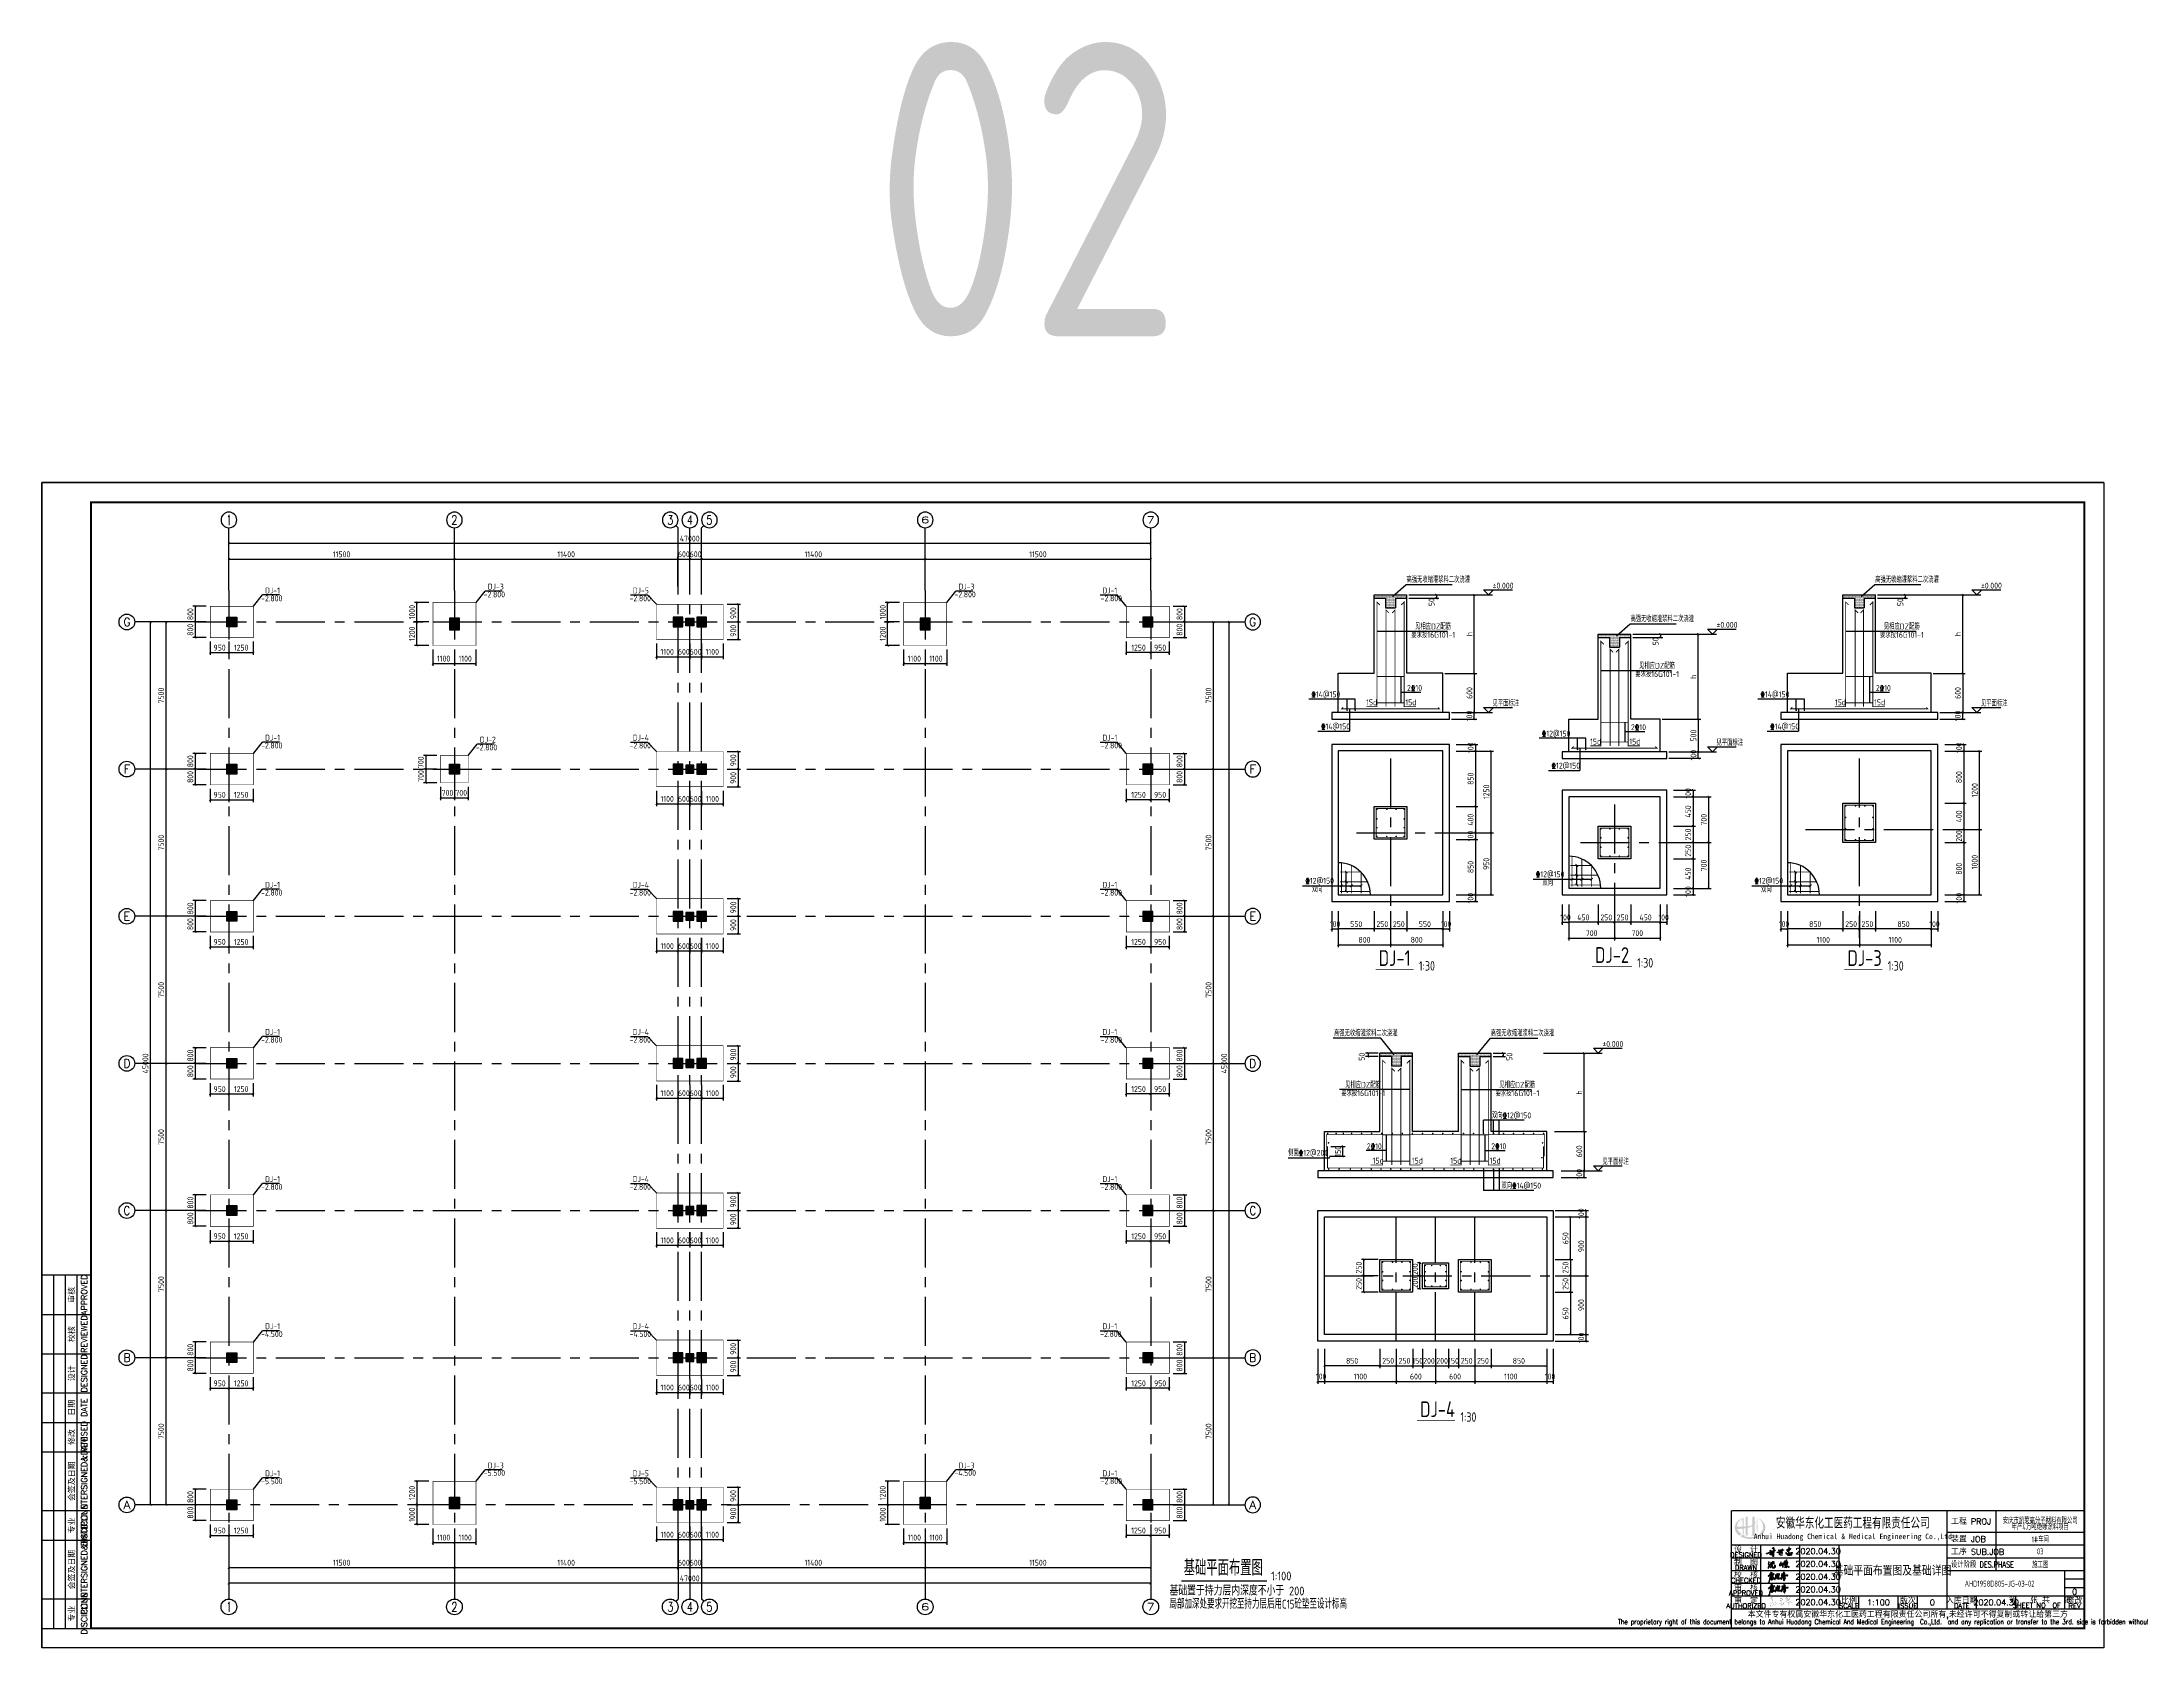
# Model space of a CAD drawing. Header units: millimetres. Extents: x 866309 to 879639, y 39442 to 44891.
# Drawn here: x 867251 to 868321, y 39449 to 40267 of the extents above; entities that cross this region are included whole.
import ezdxf
from ezdxf.enums import TextEntityAlignment as Align

# ---------------------------------------------------------------- set-up
doc = ezdxf.new("R2010")
doc.units = ezdxf.units.MM
doc.header["$LTSCALE"] = 1000
doc.header["$MEASUREMENT"] = 0
doc.linetypes.add('CENTER', pattern=[2, 1.25, -0.25, 0.25, -0.25])
doc.linetypes.add('DOTE', pattern=[2.42, 2, -0.2, 0.02, -0.2])
for name, color, linetype in [('1505', 2, 'Continuous'), ('1525', 1, 'Continuous'), ('1526', 7, 'Continuous'), ('1527', 7, 'Continuous'), ('1530', 253, 'Continuous'), ('1534', 7, 'Continuous'), ('AXIS', 3, 'Continuous'), ('AXIS_TEXT', 7, 'Continuous'), ('DIM', 7, 'Continuous'), ('DOTE', 1, 'DOTE'), ('HATCH', 8, 'Continuous'), ('M_Prof', 2, 'Continuous'), ('NUM', 7, 'Continuous'), ('PUB_DIM', 3, 'Continuous'), ('PUB_TEXT', 7, 'Continuous'), ('图名下划线', 7, 'Continuous'), ('基础', 4, 'Continuous'), ('文字', 7, 'Continuous'), ('构造柱', 3, 'Continuous'), ('柱集中标注', 2, 'Continuous'), ('标注', 7, 'Continuous'), ('梁集中标注', 2, 'Continuous'), ('檩条', 34, 'Continuous'), ('钢筋线', 1, 'Continuous')]:
    doc.layers.add(name, color=color, linetype=linetype)
doc.styles.add('_TCH_AXIS', font='COMPLEX', dxfattribs={"bigfont": 'GBCBIG'})
doc.styles.add('COMPLEX', font='COMPLEX')
doc.styles.add('ECEC_TK', font='txt_l.shx', dxfattribs={"bigfont": 'hztxt_l.shx'})
doc.styles.add('ECEC_TQ', font='txt_l.shx', dxfattribs={"bigfont": 'hztxt_l.shx'})
doc.styles.add('ECEC_TQ_S', font='')
doc.styles.add('GBHZ', font='gbenor.shx', dxfattribs={"width": 0.9, "bigfont": 'gbcbig.shx'})
doc.styles.add('TS', font='tssdeng.shx', dxfattribs={"width": 0.8, "height": 2.5, "bigfont": 'tssdchn.shx'})
doc.styles.add('TSSD_REIN', font='tssdeng.shx', dxfattribs={"width": 0.7, "bigfont": 'tssdchn.shx'})
doc.styles.get('ECEC_TQ_S').set_extended_font_data('SimSun')
doc.dimstyles.new('Y100', dxfattribs={"dimscale": 0, "dimtxt": 3, "dimasz": 0.01, "dimexe": 1.2, "dimexo": 2, "dimgap": 1, "dimtad": 1, "dimdec": 0, "dimlfac": 100, "dimzin": 0, "dimdsep": 46, "dimtxsty": 'GBHZ', "dimblk": 'DX', "dimcen": 0.09, "dimdle": 1, "dimclrd": 7, "dimclre": 7, "dimclrt": 7, "dimadec": 0, "dimazin": 0, "dimtfac": 1, "dimtdec": 0, "dimtix": 1, "dimtmove": 2, "dimatfit": 3, "dimldrblk": 'DX', "dimfxl": 0, "dimtolj": 1, "dimtzin": 0, "dimarcsym": 0})
doc.dimstyles.new('Y30', dxfattribs={"dimscale": 0, "dimtxt": 3, "dimasz": 0.01, "dimexe": 1.2, "dimexo": 1, "dimgap": 1, "dimtad": 1, "dimdec": 0, "dimlfac": 30, "dimzin": 0, "dimdsep": 46, "dimtxsty": 'GBHZ', "dimblk1": 'DX', "dimblk2": 'DX', "dimsah": 1, "dimcen": 0.09, "dimdle": 1, "dimadec": 0, "dimazin": 0, "dimtfac": 1, "dimtdec": 0, "dimtix": 1, "dimtmove": 2, "dimatfit": 3, "dimldrblk": 'DX', "dimfxl": 0, "dimtolj": 1, "dimtzin": 0, "dimarcsym": 0})
pattern_1 = [(0, (928.1307, -1572.25413), (0.15625, 0.3125), [0, -0.3125])]

# ---------------------------------------------------------------- blocks, each defined once
blk = doc.blocks.new('DX')
at = {"color": 0, "linetype": 'ByBlock', "const_width": 40}
blk.add_lwpolyline([(-54, -51), (46, 49)], dxfattribs=at)
blk = doc.blocks.new('*D1276')
at = {"layer": 'Defpoints', "color": 0, "transparency": 16777216}
for p in [(867908.3, 39825.2), (867911.6, 39825.2), (867911.6, 39815.1)]:
    blk.add_point(p, dxfattribs=at)
at = {"layer": 'dim', "color": 0, "lineweight": -2, "transparency": 16777216}
for p, q in [((867908.3, 39824.2), (867908.3, 39813.9)), ((867911.6, 39824.2), (867911.6, 39813.9)), ((867908.3, 39815.1), (867908.3, 39815.1)), ((867908.3, 39815.1), (867911.6, 39815.1)), ((867911.6, 39815.1), (867911.6, 39815.1))]:
    blk.add_line(p, q, dxfattribs=at)
at = {"layer": 'dim', "color": 0, "lineweight": -2, "transparency": 16777216, "xscale": 0.01, "yscale": 0.01, "zscale": 0.01}
blk.add_blockref('DX', (867908.3, 39815.1), dxfattribs=at)
at = {"layer": 'dim', "color": 0, "lineweight": -2, "transparency": 16777216, "xscale": 0.01, "yscale": 0.01, "zscale": 0.01, "rotation": 180}
blk.add_blockref('DX', (867911.6, 39815.1), dxfattribs=at)
at = {"layer": 'dim', "color": 0, "transparency": 16777216, "insert": (867910, 39817.6), "char_height": 3, "attachment_point": 5, "style": 'GBHZ'}
blk.add_mtext('\\A1;100', dxfattribs=at)
blk = doc.blocks.new('*D1277')
at = {"layer": 'Defpoints', "color": 0, "transparency": 16777216}
for p in [(867946.6, 39825.2), (867965, 39825.2), (867946.6, 39815.1)]:
    blk.add_point(p, dxfattribs=at)
at = {"layer": 'dim', "color": 0, "lineweight": -2, "transparency": 16777216}
for p, q in [((867946.6, 39824.2), (867946.6, 39813.9)), ((867965, 39824.2), (867965, 39813.9)), ((867964.9, 39815.1), (867946.6, 39815.1))]:
    blk.add_line(p, q, dxfattribs=at)
at = {"layer": 'dim', "color": 0, "lineweight": -2, "transparency": 16777216, "xscale": 0.01, "yscale": 0.01, "zscale": 0.01, "rotation": 180}
blk.add_blockref('DX', (867946.6, 39815.1), dxfattribs=at)
at = {"layer": 'dim', "color": 0, "lineweight": -2, "transparency": 16777216, "xscale": 0.01, "yscale": 0.01, "zscale": 0.01}
blk.add_blockref('DX', (867965, 39815.1), dxfattribs=at)
at = {"layer": 'dim', "color": 0, "transparency": 16777216, "insert": (867955.8, 39817.6), "char_height": 3, "attachment_point": 5, "style": 'GBHZ'}
blk.add_mtext('\\A1;550', dxfattribs=at)
blk = doc.blocks.new('*D1278')
at = {"layer": 'Defpoints', "color": 0, "transparency": 16777216}
for p in [(867938.3, 39825.2), (867946.6, 39825.2), (867938.3, 39815.1)]:
    blk.add_point(p, dxfattribs=at)
at = {"layer": 'dim', "color": 0, "lineweight": -2, "transparency": 16777216}
for p, q in [((867938.3, 39824.2), (867938.3, 39813.9)), ((867946.6, 39824.2), (867946.6, 39813.9)), ((867946.6, 39815.1), (867938.3, 39815.1))]:
    blk.add_line(p, q, dxfattribs=at)
at = {"layer": 'dim', "color": 0, "lineweight": -2, "transparency": 16777216, "xscale": 0.01, "yscale": 0.01, "zscale": 0.01, "rotation": 180}
blk.add_blockref('DX', (867938.3, 39815.1), dxfattribs=at)
at = {"layer": 'dim', "color": 0, "lineweight": -2, "transparency": 16777216, "xscale": 0.01, "yscale": 0.01, "zscale": 0.01}
blk.add_blockref('DX', (867946.6, 39815.1), dxfattribs=at)
at = {"layer": 'dim', "color": 0, "transparency": 16777216, "insert": (867942.5, 39817.6), "char_height": 3, "attachment_point": 5, "style": 'GBHZ'}
blk.add_mtext('\\A1;250', dxfattribs=at)
blk = doc.blocks.new('*D1279')
at = {"layer": 'Defpoints', "color": 0, "transparency": 16777216}
for p in [(867930, 39825.2), (867938.3, 39825.2), (867930, 39815.1)]:
    blk.add_point(p, dxfattribs=at)
at = {"layer": 'dim', "color": 0, "lineweight": -2, "transparency": 16777216}
for p, q in [((867930, 39824.2), (867930, 39813.9)), ((867938.3, 39824.2), (867938.3, 39813.9)), ((867938.3, 39815.1), (867930, 39815.1))]:
    blk.add_line(p, q, dxfattribs=at)
at = {"layer": 'dim', "color": 0, "lineweight": -2, "transparency": 16777216, "xscale": 0.01, "yscale": 0.01, "zscale": 0.01, "rotation": 180}
blk.add_blockref('DX', (867930, 39815.1), dxfattribs=at)
at = {"layer": 'dim', "color": 0, "lineweight": -2, "transparency": 16777216, "xscale": 0.01, "yscale": 0.01, "zscale": 0.01}
blk.add_blockref('DX', (867938.3, 39815.1), dxfattribs=at)
at = {"layer": 'dim', "color": 0, "transparency": 16777216, "insert": (867934.1, 39817.6), "char_height": 3, "attachment_point": 5, "style": 'GBHZ'}
blk.add_mtext('\\A1;250', dxfattribs=at)
blk = doc.blocks.new('*D1280')
at = {"layer": 'Defpoints', "color": 0, "transparency": 16777216}
for p in [(867911.6, 39825.2), (867930, 39825.2), (867911.6, 39815.1)]:
    blk.add_point(p, dxfattribs=at)
at = {"layer": 'dim', "color": 0, "lineweight": -2, "transparency": 16777216}
for p, q in [((867911.6, 39824.2), (867911.6, 39813.9)), ((867930, 39824.2), (867930, 39813.9)), ((867929.9, 39815.1), (867911.6, 39815.1))]:
    blk.add_line(p, q, dxfattribs=at)
at = {"layer": 'dim', "color": 0, "lineweight": -2, "transparency": 16777216, "xscale": 0.01, "yscale": 0.01, "zscale": 0.01, "rotation": 180}
blk.add_blockref('DX', (867911.6, 39815.1), dxfattribs=at)
at = {"layer": 'dim', "color": 0, "lineweight": -2, "transparency": 16777216, "xscale": 0.01, "yscale": 0.01, "zscale": 0.01}
blk.add_blockref('DX', (867930, 39815.1), dxfattribs=at)
at = {"layer": 'dim', "color": 0, "transparency": 16777216, "insert": (867920.8, 39817.6), "char_height": 3, "attachment_point": 5, "style": 'GBHZ'}
blk.add_mtext('\\A1;550', dxfattribs=at)
blk = doc.blocks.new('*D1281')
at = {"layer": 'Defpoints', "color": 0, "transparency": 16777216}
for p in [(867965, 39825.2), (867968.3, 39825.2), (867968.3, 39815.1)]:
    blk.add_point(p, dxfattribs=at)
at = {"layer": 'dim', "color": 0, "lineweight": -2, "transparency": 16777216}
for p, q in [((867965, 39824.2), (867965, 39813.9)), ((867968.3, 39824.2), (867968.3, 39813.9)), ((867964.9, 39815.1), (867964.9, 39815.1)), ((867965, 39815.1), (867968.3, 39815.1)), ((867968.3, 39815.1), (867968.3, 39815.1))]:
    blk.add_line(p, q, dxfattribs=at)
at = {"layer": 'dim', "color": 0, "lineweight": -2, "transparency": 16777216, "xscale": 0.01, "yscale": 0.01, "zscale": 0.01}
blk.add_blockref('DX', (867965, 39815.1), dxfattribs=at)
at = {"layer": 'dim', "color": 0, "lineweight": -2, "transparency": 16777216, "xscale": 0.01, "yscale": 0.01, "zscale": 0.01, "rotation": 180}
blk.add_blockref('DX', (867968.3, 39815.1), dxfattribs=at)
at = {"layer": 'dim', "color": 0, "transparency": 16777216, "insert": (867966.6, 39817.6), "char_height": 3, "attachment_point": 5, "style": 'GBHZ'}
blk.add_mtext('\\A1;100', dxfattribs=at)
blk = doc.blocks.new('*D1282')
at = {"layer": 'Defpoints', "color": 0, "transparency": 16777216}
for p in [(867911.6, 39825.2), (867938.3, 39825.2), (867938.3, 39807.1)]:
    blk.add_point(p, dxfattribs=at)
at = {"layer": 'dim', "color": 0, "lineweight": -2, "transparency": 16777216}
for p, q in [((867911.6, 39824.2), (867911.6, 39805.9)), ((867938.3, 39824.2), (867938.3, 39805.9)), ((867911.6, 39807.1), (867938.3, 39807.1))]:
    blk.add_line(p, q, dxfattribs=at)
at = {"layer": 'dim', "color": 0, "lineweight": -2, "transparency": 16777216, "xscale": 0.01, "yscale": 0.01, "zscale": 0.01, "rotation": 180}
blk.add_blockref('DX', (867911.6, 39807.1), dxfattribs=at)
at = {"layer": 'dim', "color": 0, "lineweight": -2, "transparency": 16777216, "xscale": 0.01, "yscale": 0.01, "zscale": 0.01}
blk.add_blockref('DX', (867938.3, 39807.1), dxfattribs=at)
at = {"layer": 'dim', "color": 0, "transparency": 16777216, "insert": (867925, 39809.6), "char_height": 3, "attachment_point": 5, "style": 'GBHZ'}
blk.add_mtext('\\A1;800', dxfattribs=at)
blk = doc.blocks.new('*D1283')
at = {"layer": 'Defpoints', "color": 0, "transparency": 16777216}
for p in [(867938.3, 39825.2), (867965, 39825.2), (867965, 39807.1)]:
    blk.add_point(p, dxfattribs=at)
at = {"layer": 'dim', "color": 0, "lineweight": -2, "transparency": 16777216}
for p, q in [((867938.3, 39824.2), (867938.3, 39805.9)), ((867965, 39824.2), (867965, 39805.9)), ((867938.3, 39807.1), (867964.9, 39807.1))]:
    blk.add_line(p, q, dxfattribs=at)
at = {"layer": 'dim', "color": 0, "lineweight": -2, "transparency": 16777216, "xscale": 0.01, "yscale": 0.01, "zscale": 0.01, "rotation": 180}
blk.add_blockref('DX', (867938.3, 39807.1), dxfattribs=at)
at = {"layer": 'dim', "color": 0, "lineweight": -2, "transparency": 16777216, "xscale": 0.01, "yscale": 0.01, "zscale": 0.01}
blk.add_blockref('DX', (867965, 39807.1), dxfattribs=at)
at = {"layer": 'dim', "color": 0, "transparency": 16777216, "insert": (867951.6, 39809.6), "char_height": 3, "attachment_point": 5, "style": 'GBHZ'}
blk.add_mtext('\\A1;800', dxfattribs=at)
blk = doc.blocks.new('*D1284')
at = {"layer": 'Defpoints', "color": 0, "transparency": 16777216}
for p in [(867970.8, 39909.2), (867970.8, 39905.8), (867981.6, 39905.8)]:
    blk.add_point(p, dxfattribs=at)
at = {"layer": 'dim', "color": 0, "lineweight": -2, "transparency": 16777216}
for p, q in [((867971.8, 39909.2), (867982.8, 39909.2)), ((867971.8, 39905.8), (867982.8, 39905.8)), ((867981.6, 39909.2), (867981.6, 39909.2)), ((867981.6, 39909.2), (867981.6, 39905.8)), ((867981.6, 39905.8), (867981.6, 39905.8))]:
    blk.add_line(p, q, dxfattribs=at)
at = {"layer": 'dim', "color": 0, "lineweight": -2, "transparency": 16777216, "xscale": 0.01, "yscale": 0.01, "zscale": 0.01}
for p, rotation in [((867981.6, 39909.2), 270), ((867981.6, 39905.8), 90)]:
    blk.add_blockref('DX', p, dxfattribs=dict(at, rotation=rotation))
at = {"layer": 'dim', "color": 0, "transparency": 16777216, "insert": (867979.1, 39907.5), "char_height": 3, "attachment_point": 5, "rotation": 90, "style": 'GBHZ'}
blk.add_mtext('\\A1;100', dxfattribs=at)
blk = doc.blocks.new('*D1285')
at = {"layer": 'Defpoints', "color": 0, "transparency": 16777216}
for p in [(867970.8, 39905.8), (867970.8, 39877.5), (867981.6, 39877.5)]:
    blk.add_point(p, dxfattribs=at)
at = {"layer": 'dim', "color": 0, "lineweight": -2, "transparency": 16777216}
for p, q in [((867971.8, 39905.8), (867982.8, 39905.8)), ((867981.6, 39905.8), (867981.6, 39877.5)), ((867971.8, 39877.5), (867982.8, 39877.5))]:
    blk.add_line(p, q, dxfattribs=at)
at = {"layer": 'dim', "color": 0, "lineweight": -2, "transparency": 16777216, "xscale": 0.01, "yscale": 0.01, "zscale": 0.01}
for p, rotation in [((867981.6, 39905.8), 90), ((867981.6, 39877.5), 270)]:
    blk.add_blockref('DX', p, dxfattribs=dict(at, rotation=rotation))
at = {"layer": 'dim', "color": 0, "transparency": 16777216, "insert": (867979.1, 39891.7), "char_height": 3, "attachment_point": 5, "rotation": 90, "style": 'GBHZ'}
blk.add_mtext('\\A1;850', dxfattribs=at)
blk = doc.blocks.new('*D1286')
at = {"layer": 'Defpoints', "color": 0, "transparency": 16777216}
for p in [(867970.8, 39877.5), (867970.8, 39864.2), (867981.6, 39864.2)]:
    blk.add_point(p, dxfattribs=at)
at = {"layer": 'dim', "color": 0, "lineweight": -2, "transparency": 16777216}
for p, q in [((867971.8, 39877.5), (867982.8, 39877.5)), ((867981.6, 39877.5), (867981.6, 39864.2)), ((867971.8, 39864.2), (867982.8, 39864.2))]:
    blk.add_line(p, q, dxfattribs=at)
at = {"layer": 'dim', "color": 0, "lineweight": -2, "transparency": 16777216, "xscale": 0.01, "yscale": 0.01, "zscale": 0.01}
for p, rotation in [((867981.6, 39877.5), 90), ((867981.6, 39864.2), 270)]:
    blk.add_blockref('DX', p, dxfattribs=dict(at, rotation=rotation))
at = {"layer": 'dim', "color": 0, "transparency": 16777216, "insert": (867979.1, 39870.8), "char_height": 3, "attachment_point": 5, "rotation": 90, "style": 'GBHZ'}
blk.add_mtext('\\A1;400', dxfattribs=at)
blk = doc.blocks.new('*D1287')
at = {"layer": 'Defpoints', "color": 0, "transparency": 16777216}
for p in [(867970.8, 39864.2), (867970.8, 39860.8), (867981.6, 39860.8)]:
    blk.add_point(p, dxfattribs=at)
at = {"layer": 'dim', "color": 0, "lineweight": -2, "transparency": 16777216}
for p, q in [((867971.8, 39864.2), (867982.8, 39864.2)), ((867971.8, 39860.8), (867982.8, 39860.8)), ((867981.6, 39864.2), (867981.6, 39864.2)), ((867981.6, 39864.2), (867981.6, 39860.8)), ((867981.6, 39860.8), (867981.6, 39860.8))]:
    blk.add_line(p, q, dxfattribs=at)
at = {"layer": 'dim', "color": 0, "lineweight": -2, "transparency": 16777216, "xscale": 0.01, "yscale": 0.01, "zscale": 0.01}
for p, rotation in [((867981.6, 39864.2), 270), ((867981.6, 39860.8), 90)]:
    blk.add_blockref('DX', p, dxfattribs=dict(at, rotation=rotation))
at = {"layer": 'dim', "color": 0, "transparency": 16777216, "insert": (867979.1, 39862.5), "char_height": 3, "attachment_point": 5, "rotation": 90, "style": 'GBHZ'}
blk.add_mtext('\\A1;100', dxfattribs=at)
blk = doc.blocks.new('*D1288')
at = {"layer": 'Defpoints', "color": 0, "transparency": 16777216}
for p in [(867970.8, 39860.8), (867970.8, 39832.5), (867981.6, 39832.5)]:
    blk.add_point(p, dxfattribs=at)
at = {"layer": 'dim', "color": 0, "lineweight": -2, "transparency": 16777216}
for p, q in [((867971.8, 39860.8), (867982.8, 39860.8)), ((867981.6, 39860.8), (867981.6, 39832.5)), ((867971.8, 39832.5), (867982.8, 39832.5))]:
    blk.add_line(p, q, dxfattribs=at)
at = {"layer": 'dim', "color": 0, "lineweight": -2, "transparency": 16777216, "xscale": 0.01, "yscale": 0.01, "zscale": 0.01}
for p, rotation in [((867981.6, 39860.8), 90), ((867981.6, 39832.5), 270)]:
    blk.add_blockref('DX', p, dxfattribs=dict(at, rotation=rotation))
at = {"layer": 'dim', "color": 0, "transparency": 16777216, "insert": (867979.1, 39846.7), "char_height": 3, "attachment_point": 5, "rotation": 90, "style": 'GBHZ'}
blk.add_mtext('\\A1;850', dxfattribs=at)
blk = doc.blocks.new('*D1289')
at = {"layer": 'Defpoints', "color": 0, "transparency": 16777216}
for p in [(867970.8, 39832.5), (867970.8, 39829.2), (867981.6, 39829.2)]:
    blk.add_point(p, dxfattribs=at)
at = {"layer": 'dim', "color": 0, "lineweight": -2, "transparency": 16777216}
for p, q in [((867971.8, 39832.5), (867982.8, 39832.5)), ((867971.8, 39829.2), (867982.8, 39829.2)), ((867981.6, 39832.5), (867981.6, 39832.5)), ((867981.6, 39832.5), (867981.6, 39829.2)), ((867981.6, 39829.2), (867981.6, 39829.2))]:
    blk.add_line(p, q, dxfattribs=at)
at = {"layer": 'dim', "color": 0, "lineweight": -2, "transparency": 16777216, "xscale": 0.01, "yscale": 0.01, "zscale": 0.01}
for p, rotation in [((867981.6, 39832.5), 270), ((867981.6, 39829.2), 90)]:
    blk.add_blockref('DX', p, dxfattribs=dict(at, rotation=rotation))
at = {"layer": 'dim', "color": 0, "transparency": 16777216, "insert": (867979.1, 39830.8), "char_height": 3, "attachment_point": 5, "rotation": 90, "style": 'GBHZ'}
blk.add_mtext('\\A1;100', dxfattribs=at)
blk = doc.blocks.new('*D1290')
at = {"layer": 'Defpoints', "color": 0, "transparency": 16777216}
for p in [(867970.8, 39864.2), (867989.6, 39864.2), (867970.8, 39832.5)]:
    blk.add_point(p, dxfattribs=at)
at = {"layer": 'dim', "color": 0, "lineweight": -2, "transparency": 16777216}
for p, q in [((867971.8, 39864.2), (867990.8, 39864.2)), ((867989.6, 39832.5), (867989.6, 39864.2)), ((867971.8, 39832.5), (867990.8, 39832.5))]:
    blk.add_line(p, q, dxfattribs=at)
at = {"layer": 'dim', "color": 0, "lineweight": -2, "transparency": 16777216, "xscale": 0.01, "yscale": 0.01, "zscale": 0.01}
for p, rotation in [((867989.6, 39864.2), 90), ((867989.6, 39832.5), 270)]:
    blk.add_blockref('DX', p, dxfattribs=dict(at, rotation=rotation))
at = {"layer": 'dim', "color": 0, "transparency": 16777216, "insert": (867987.1, 39848.3), "char_height": 3, "attachment_point": 5, "rotation": 90, "style": 'GBHZ'}
blk.add_mtext('\\A1;950', dxfattribs=at)
blk = doc.blocks.new('*D1291')
at = {"layer": 'Defpoints', "color": 0, "transparency": 16777216}
for p in [(867970.8, 39905.8), (867989.6, 39905.8), (867970.8, 39864.2)]:
    blk.add_point(p, dxfattribs=at)
at = {"layer": 'dim', "color": 0, "lineweight": -2, "transparency": 16777216}
for p, q in [((867971.8, 39905.8), (867990.8, 39905.8)), ((867989.6, 39864.2), (867989.6, 39905.8)), ((867971.8, 39864.2), (867990.8, 39864.2))]:
    blk.add_line(p, q, dxfattribs=at)
at = {"layer": 'dim', "color": 0, "lineweight": -2, "transparency": 16777216, "xscale": 0.01, "yscale": 0.01, "zscale": 0.01}
for p, rotation in [((867989.6, 39905.8), 90), ((867989.6, 39864.2), 270)]:
    blk.add_blockref('DX', p, dxfattribs=dict(at, rotation=rotation))
at = {"layer": 'dim', "color": 0, "transparency": 16777216, "insert": (867987.1, 39885), "char_height": 3, "attachment_point": 5, "rotation": 90, "style": 'GBHZ'}
blk.add_mtext('\\A1;1250', dxfattribs=at)
blk = doc.blocks.new('*D1292')
at = {"layer": 'Defpoints', "color": 0, "transparency": 16777216}
for p in [(867968.3, 39925.4), (867981, 39925.4), (867968.3, 39922.1)]:
    blk.add_point(p, dxfattribs=at)
at = {"layer": 'dim', "color": 0, "lineweight": -2, "transparency": 16777216}
for p, q in [((867969.3, 39925.4), (867982.2, 39925.4)), ((867981, 39925.4), (867981, 39925.4)), ((867981, 39922.1), (867981, 39925.4)), ((867969.3, 39922.1), (867982.2, 39922.1)), ((867981, 39922.1), (867981, 39922.1))]:
    blk.add_line(p, q, dxfattribs=at)
at = {"layer": 'dim', "color": 0, "lineweight": -2, "transparency": 16777216, "xscale": 0.01, "yscale": 0.01, "zscale": 0.01}
for p, rotation in [((867981, 39925.4), 270), ((867981, 39922.1), 90)]:
    blk.add_blockref('DX', p, dxfattribs=dict(at, rotation=rotation))
at = {"layer": 'dim', "color": 0, "transparency": 16777216, "insert": (867978.5, 39923.7), "char_height": 3, "attachment_point": 5, "rotation": 90, "style": 'GBHZ'}
blk.add_mtext('\\A1;100', dxfattribs=at)
blk = doc.blocks.new('*D1293')
at = {"layer": 'Defpoints', "color": 0, "transparency": 16777216}
for p in [(867959.2, 39985.4), (867981, 39985.4), (867965, 39945.4)]:
    blk.add_point(p, dxfattribs=at)
at = {"layer": 'dim', "color": 0, "lineweight": -2, "transparency": 16777216}
for p, q in [((867960.2, 39985.4), (867982.2, 39985.4)), ((867981, 39945.4), (867981, 39985.4)), ((867966, 39945.4), (867982.2, 39945.4))]:
    blk.add_line(p, q, dxfattribs=at)
at = {"layer": 'dim', "color": 0, "lineweight": -2, "transparency": 16777216, "xscale": 0.01, "yscale": 0.01, "zscale": 0.01}
for p, rotation in [((867981, 39985.4), 90), ((867981, 39945.4), 270)]:
    blk.add_blockref('DX', p, dxfattribs=dict(at, rotation=rotation))
at = {"layer": 'dim', "color": 0, "transparency": 16777216, "insert": (867978.5, 39965.4), "char_height": 3, "attachment_point": 5, "rotation": 90, "style": 'GBHZ'}
blk.add_mtext('\\A1;h', dxfattribs=at)
blk = doc.blocks.new('*D1294')
at = {"layer": 'Defpoints', "color": 0, "transparency": 16777216}
for p in [(867946.6, 39985.4), (867946.6, 39983.7), (867961.7, 39983.7)]:
    blk.add_point(p, dxfattribs=at)
at = {"layer": 'dim', "color": 0, "lineweight": -2, "transparency": 16777216}
for p, q in [((867947.6, 39985.4), (867962.9, 39985.4)), ((867947.6, 39983.7), (867962.9, 39983.7)), ((867961.7, 39985.4), (867961.7, 39985.4)), ((867961.7, 39985.4), (867961.7, 39983.7)), ((867961.7, 39983.7), (867961.7, 39983.7))]:
    blk.add_line(p, q, dxfattribs=at)
at = {"layer": 'dim', "color": 0, "lineweight": -2, "transparency": 16777216, "xscale": 0.01, "yscale": 0.01, "zscale": 0.01}
for p, rotation in [((867961.7, 39985.4), 270), ((867961.7, 39983.7), 90)]:
    blk.add_blockref('DX', p, dxfattribs=dict(at, rotation=rotation))
at = {"layer": 'dim', "color": 0, "transparency": 16777216, "insert": (867959.2, 39981.7), "char_height": 3, "attachment_point": 5, "rotation": 90, "style": 'GBHZ'}
blk.add_mtext('\\A1;50', dxfattribs=at)
blk = doc.blocks.new('*D1295')
at = {"layer": 'Defpoints', "color": 0, "transparency": 16777216}
for p in [(867965, 39945.4), (867968.3, 39925.4), (867981, 39925.4)]:
    blk.add_point(p, dxfattribs=at)
at = {"layer": 'dim', "color": 0, "lineweight": -2, "transparency": 16777216}
for p, q in [((867966, 39945.4), (867982.2, 39945.4)), ((867981, 39945.4), (867981, 39925.4)), ((867969.3, 39925.4), (867982.2, 39925.4))]:
    blk.add_line(p, q, dxfattribs=at)
at = {"layer": 'dim', "color": 0, "lineweight": -2, "transparency": 16777216, "xscale": 0.01, "yscale": 0.01, "zscale": 0.01}
for p, rotation in [((867981, 39945.4), 90), ((867981, 39925.4), 270)]:
    blk.add_blockref('DX', p, dxfattribs=dict(at, rotation=rotation))
at = {"layer": 'dim', "color": 0, "transparency": 16777216, "insert": (867978.5, 39935.4), "char_height": 3, "attachment_point": 5, "rotation": 90, "style": 'GBHZ'}
blk.add_mtext('\\A1;600', dxfattribs=at)
blk = doc.blocks.new('*D1614')
at = {"layer": 'Defpoints', "color": 0, "transparency": 16777216}
for p in [(868025.8, 39828.6), (868029.1, 39828.6), (868029.1, 39818.5)]:
    blk.add_point(p, dxfattribs=at)
at = {"layer": 'dim', "color": 0, "lineweight": -2, "transparency": 16777216}
for p, q in [((868025.8, 39827.6), (868025.8, 39817.3)), ((868029.1, 39827.6), (868029.1, 39817.3)), ((868025.8, 39818.5), (868025.8, 39818.5)), ((868025.8, 39818.5), (868029.1, 39818.5)), ((868029.1, 39818.5), (868029.2, 39818.5))]:
    blk.add_line(p, q, dxfattribs=at)
at = {"layer": 'dim', "color": 0, "lineweight": -2, "transparency": 16777216, "xscale": 0.01, "yscale": 0.01, "zscale": 0.01}
blk.add_blockref('DX', (868025.8, 39818.5), dxfattribs=at)
at = {"layer": 'dim', "color": 0, "lineweight": -2, "transparency": 16777216, "xscale": 0.01, "yscale": 0.01, "zscale": 0.01, "rotation": 180}
blk.add_blockref('DX', (868029.1, 39818.5), dxfattribs=at)
at = {"layer": 'dim', "color": 0, "transparency": 16777216, "insert": (868027.5, 39821), "char_height": 3, "attachment_point": 5, "style": 'GBHZ'}
blk.add_mtext('\\A1;100', dxfattribs=at)
blk = doc.blocks.new('*D1615')
at = {"layer": 'Defpoints', "color": 0, "transparency": 16777216}
for p in [(868060.8, 39828.6), (868075.8, 39828.6), (868060.8, 39818.5)]:
    blk.add_point(p, dxfattribs=at)
at = {"layer": 'dim', "color": 0, "lineweight": -2, "transparency": 16777216}
for p, q in [((868060.8, 39827.6), (868060.8, 39817.3)), ((868075.8, 39827.6), (868075.8, 39817.3)), ((868075.8, 39818.5), (868060.8, 39818.5))]:
    blk.add_line(p, q, dxfattribs=at)
at = {"layer": 'dim', "color": 0, "lineweight": -2, "transparency": 16777216, "xscale": 0.01, "yscale": 0.01, "zscale": 0.01, "rotation": 180}
blk.add_blockref('DX', (868060.8, 39818.5), dxfattribs=at)
at = {"layer": 'dim', "color": 0, "lineweight": -2, "transparency": 16777216, "xscale": 0.01, "yscale": 0.01, "zscale": 0.01}
blk.add_blockref('DX', (868075.8, 39818.5), dxfattribs=at)
at = {"layer": 'dim', "color": 0, "transparency": 16777216, "insert": (868068.3, 39821), "char_height": 3, "attachment_point": 5, "style": 'GBHZ'}
blk.add_mtext('\\A1;450', dxfattribs=at)
blk = doc.blocks.new('*D1616')
at = {"layer": 'Defpoints', "color": 0, "transparency": 16777216}
for p in [(868052.5, 39828.6), (868060.8, 39828.6), (868052.5, 39818.5)]:
    blk.add_point(p, dxfattribs=at)
at = {"layer": 'dim', "color": 0, "lineweight": -2, "transparency": 16777216}
for p, q in [((868052.5, 39827.6), (868052.5, 39817.3)), ((868060.8, 39827.6), (868060.8, 39817.3)), ((868060.8, 39818.5), (868052.5, 39818.5))]:
    blk.add_line(p, q, dxfattribs=at)
at = {"layer": 'dim', "color": 0, "lineweight": -2, "transparency": 16777216, "xscale": 0.01, "yscale": 0.01, "zscale": 0.01, "rotation": 180}
blk.add_blockref('DX', (868052.5, 39818.5), dxfattribs=at)
at = {"layer": 'dim', "color": 0, "lineweight": -2, "transparency": 16777216, "xscale": 0.01, "yscale": 0.01, "zscale": 0.01}
blk.add_blockref('DX', (868060.8, 39818.5), dxfattribs=at)
at = {"layer": 'dim', "color": 0, "transparency": 16777216, "insert": (868056.6, 39821), "char_height": 3, "attachment_point": 5, "style": 'GBHZ'}
blk.add_mtext('\\A1;250', dxfattribs=at)
blk = doc.blocks.new('*D1617')
at = {"layer": 'Defpoints', "color": 0, "transparency": 16777216}
for p in [(868044.1, 39828.6), (868052.5, 39828.6), (868044.1, 39818.5)]:
    blk.add_point(p, dxfattribs=at)
at = {"layer": 'dim', "color": 0, "lineweight": -2, "transparency": 16777216}
for p, q in [((868044.1, 39827.6), (868044.1, 39817.3)), ((868052.5, 39827.6), (868052.5, 39817.3)), ((868052.5, 39818.5), (868044.1, 39818.5))]:
    blk.add_line(p, q, dxfattribs=at)
at = {"layer": 'dim', "color": 0, "lineweight": -2, "transparency": 16777216, "xscale": 0.01, "yscale": 0.01, "zscale": 0.01, "rotation": 180}
blk.add_blockref('DX', (868044.1, 39818.5), dxfattribs=at)
at = {"layer": 'dim', "color": 0, "lineweight": -2, "transparency": 16777216, "xscale": 0.01, "yscale": 0.01, "zscale": 0.01}
blk.add_blockref('DX', (868052.5, 39818.5), dxfattribs=at)
at = {"layer": 'dim', "color": 0, "transparency": 16777216, "insert": (868048.3, 39821), "char_height": 3, "attachment_point": 5, "style": 'GBHZ'}
blk.add_mtext('\\A1;250', dxfattribs=at)
blk = doc.blocks.new('*D1618')
at = {"layer": 'Defpoints', "color": 0, "transparency": 16777216}
for p in [(868029.1, 39828.6), (868044.1, 39828.6), (868029.1, 39818.5)]:
    blk.add_point(p, dxfattribs=at)
at = {"layer": 'dim', "color": 0, "lineweight": -2, "transparency": 16777216}
for p, q in [((868029.1, 39827.6), (868029.1, 39817.3)), ((868044.1, 39827.6), (868044.1, 39817.3)), ((868044.1, 39818.5), (868029.1, 39818.5))]:
    blk.add_line(p, q, dxfattribs=at)
at = {"layer": 'dim', "color": 0, "lineweight": -2, "transparency": 16777216, "xscale": 0.01, "yscale": 0.01, "zscale": 0.01, "rotation": 180}
blk.add_blockref('DX', (868029.1, 39818.5), dxfattribs=at)
at = {"layer": 'dim', "color": 0, "lineweight": -2, "transparency": 16777216, "xscale": 0.01, "yscale": 0.01, "zscale": 0.01}
blk.add_blockref('DX', (868044.1, 39818.5), dxfattribs=at)
at = {"layer": 'dim', "color": 0, "transparency": 16777216, "insert": (868036.6, 39821), "char_height": 3, "attachment_point": 5, "style": 'GBHZ'}
blk.add_mtext('\\A1;450', dxfattribs=at)
blk = doc.blocks.new('*D1619')
at = {"layer": 'Defpoints', "color": 0, "transparency": 16777216}
for p in [(868075.8, 39828.6), (868079.1, 39828.6), (868079.1, 39818.5)]:
    blk.add_point(p, dxfattribs=at)
at = {"layer": 'dim', "color": 0, "lineweight": -2, "transparency": 16777216}
for p, q in [((868075.8, 39827.6), (868075.8, 39817.3)), ((868079.1, 39827.6), (868079.1, 39817.3)), ((868075.8, 39818.5), (868075.8, 39818.5)), ((868075.8, 39818.5), (868079.1, 39818.5)), ((868079.1, 39818.5), (868079.2, 39818.5))]:
    blk.add_line(p, q, dxfattribs=at)
at = {"layer": 'dim', "color": 0, "lineweight": -2, "transparency": 16777216, "xscale": 0.01, "yscale": 0.01, "zscale": 0.01}
blk.add_blockref('DX', (868075.8, 39818.5), dxfattribs=at)
at = {"layer": 'dim', "color": 0, "lineweight": -2, "transparency": 16777216, "xscale": 0.01, "yscale": 0.01, "zscale": 0.01, "rotation": 180}
blk.add_blockref('DX', (868079.1, 39818.5), dxfattribs=at)
at = {"layer": 'dim', "color": 0, "transparency": 16777216, "insert": (868077.5, 39821), "char_height": 3, "attachment_point": 5, "style": 'GBHZ'}
blk.add_mtext('\\A1;100', dxfattribs=at)
blk = doc.blocks.new('*D1620')
at = {"layer": 'Defpoints', "color": 0, "transparency": 16777216}
for p in [(868029.1, 39828.6), (868052.5, 39828.6), (868052.5, 39810.5)]:
    blk.add_point(p, dxfattribs=at)
at = {"layer": 'dim', "color": 0, "lineweight": -2, "transparency": 16777216}
for p, q in [((868029.1, 39827.6), (868029.1, 39809.3)), ((868052.5, 39827.6), (868052.5, 39809.3)), ((868029.1, 39810.5), (868052.5, 39810.5))]:
    blk.add_line(p, q, dxfattribs=at)
at = {"layer": 'dim', "color": 0, "lineweight": -2, "transparency": 16777216, "xscale": 0.01, "yscale": 0.01, "zscale": 0.01, "rotation": 180}
blk.add_blockref('DX', (868029.1, 39810.5), dxfattribs=at)
at = {"layer": 'dim', "color": 0, "lineweight": -2, "transparency": 16777216, "xscale": 0.01, "yscale": 0.01, "zscale": 0.01}
blk.add_blockref('DX', (868052.5, 39810.5), dxfattribs=at)
at = {"layer": 'dim', "color": 0, "transparency": 16777216, "insert": (868040.8, 39813), "char_height": 3, "attachment_point": 5, "style": 'GBHZ'}
blk.add_mtext('\\A1;700', dxfattribs=at)
blk = doc.blocks.new('*D1621')
at = {"layer": 'Defpoints', "color": 0, "transparency": 16777216}
for p in [(868052.5, 39828.6), (868075.8, 39828.6), (868075.8, 39810.5)]:
    blk.add_point(p, dxfattribs=at)
at = {"layer": 'dim', "color": 0, "lineweight": -2, "transparency": 16777216}
for p, q in [((868052.5, 39827.6), (868052.5, 39809.3)), ((868075.8, 39827.6), (868075.8, 39809.3)), ((868052.5, 39810.5), (868075.8, 39810.5))]:
    blk.add_line(p, q, dxfattribs=at)
at = {"layer": 'dim', "color": 0, "lineweight": -2, "transparency": 16777216, "xscale": 0.01, "yscale": 0.01, "zscale": 0.01, "rotation": 180}
blk.add_blockref('DX', (868052.5, 39810.5), dxfattribs=at)
at = {"layer": 'dim', "color": 0, "lineweight": -2, "transparency": 16777216, "xscale": 0.01, "yscale": 0.01, "zscale": 0.01}
blk.add_blockref('DX', (868075.8, 39810.5), dxfattribs=at)
at = {"layer": 'dim', "color": 0, "transparency": 16777216, "insert": (868064.1, 39813), "char_height": 3, "attachment_point": 5, "style": 'GBHZ'}
blk.add_mtext('\\A1;700', dxfattribs=at)
blk = doc.blocks.new('*D1622')
at = {"layer": 'Defpoints', "color": 0, "transparency": 16777216}
for p in [(868081.6, 39885.8), (868081.6, 39882.5), (868092.5, 39882.5)]:
    blk.add_point(p, dxfattribs=at)
at = {"layer": 'dim', "color": 0, "lineweight": -2, "transparency": 16777216}
for p, q in [((868082.6, 39885.8), (868093.7, 39885.8)), ((868082.6, 39882.5), (868093.7, 39882.5)), ((868092.5, 39885.8), (868092.5, 39885.9)), ((868092.5, 39885.8), (868092.5, 39882.5)), ((868092.5, 39882.5), (868092.5, 39882.5))]:
    blk.add_line(p, q, dxfattribs=at)
at = {"layer": 'dim', "color": 0, "lineweight": -2, "transparency": 16777216, "xscale": 0.01, "yscale": 0.01, "zscale": 0.01}
for p, rotation in [((868092.5, 39885.8), 270), ((868092.5, 39882.5), 90)]:
    blk.add_blockref('DX', p, dxfattribs=dict(at, rotation=rotation))
at = {"layer": 'dim', "color": 0, "transparency": 16777216, "insert": (868090, 39884.2), "char_height": 3, "attachment_point": 5, "rotation": 90, "style": 'GBHZ'}
blk.add_mtext('\\A1;100', dxfattribs=at)
blk = doc.blocks.new('*D1623')
at = {"layer": 'Defpoints', "color": 0, "transparency": 16777216}
for p in [(868081.6, 39882.5), (868081.6, 39867.5), (868092.5, 39867.5)]:
    blk.add_point(p, dxfattribs=at)
at = {"layer": 'dim', "color": 0, "lineweight": -2, "transparency": 16777216}
for p, q in [((868082.6, 39882.5), (868093.7, 39882.5)), ((868092.5, 39882.5), (868092.5, 39867.5)), ((868082.6, 39867.5), (868093.7, 39867.5))]:
    blk.add_line(p, q, dxfattribs=at)
at = {"layer": 'dim', "color": 0, "lineweight": -2, "transparency": 16777216, "xscale": 0.01, "yscale": 0.01, "zscale": 0.01}
for p, rotation in [((868092.5, 39882.5), 90), ((868092.5, 39867.5), 270)]:
    blk.add_blockref('DX', p, dxfattribs=dict(at, rotation=rotation))
at = {"layer": 'dim', "color": 0, "transparency": 16777216, "insert": (868090, 39875), "char_height": 3, "attachment_point": 5, "rotation": 90, "style": 'GBHZ'}
blk.add_mtext('\\A1;450', dxfattribs=at)
blk = doc.blocks.new('*D1624')
at = {"layer": 'Defpoints', "color": 0, "transparency": 16777216}
for p in [(868081.6, 39867.5), (868081.6, 39859.2), (868092.5, 39859.2)]:
    blk.add_point(p, dxfattribs=at)
at = {"layer": 'dim', "color": 0, "lineweight": -2, "transparency": 16777216}
for p, q in [((868082.6, 39867.5), (868093.7, 39867.5)), ((868092.5, 39867.5), (868092.5, 39859.2)), ((868082.6, 39859.2), (868093.7, 39859.2))]:
    blk.add_line(p, q, dxfattribs=at)
at = {"layer": 'dim', "color": 0, "lineweight": -2, "transparency": 16777216, "xscale": 0.01, "yscale": 0.01, "zscale": 0.01}
for p, rotation in [((868092.5, 39859.2), 270), ((868092.5, 39867.5), 90)]:
    blk.add_blockref('DX', p, dxfattribs=dict(at, rotation=rotation))
at = {"layer": 'dim', "color": 0, "transparency": 16777216, "insert": (868090, 39863.3), "char_height": 3, "attachment_point": 5, "rotation": 90, "style": 'GBHZ'}
blk.add_mtext('\\A1;250', dxfattribs=at)
blk = doc.blocks.new('*D1625')
at = {"layer": 'Defpoints', "color": 0, "transparency": 16777216}
for p in [(868081.6, 39859.2), (868081.6, 39850.8), (868092.5, 39850.8)]:
    blk.add_point(p, dxfattribs=at)
at = {"layer": 'dim', "color": 0, "lineweight": -2, "transparency": 16777216}
for p, q in [((868082.6, 39859.2), (868093.7, 39859.2)), ((868082.6, 39850.8), (868093.7, 39850.8)), ((868092.5, 39859.2), (868092.5, 39850.8))]:
    blk.add_line(p, q, dxfattribs=at)
at = {"layer": 'dim', "color": 0, "lineweight": -2, "transparency": 16777216, "xscale": 0.01, "yscale": 0.01, "zscale": 0.01}
for p, rotation in [((868092.5, 39859.2), 90), ((868092.5, 39850.8), 270)]:
    blk.add_blockref('DX', p, dxfattribs=dict(at, rotation=rotation))
at = {"layer": 'dim', "color": 0, "transparency": 16777216, "insert": (868090, 39855), "char_height": 3, "attachment_point": 5, "rotation": 90, "style": 'GBHZ'}
blk.add_mtext('\\A1;250', dxfattribs=at)
blk = doc.blocks.new('*D1626')
at = {"layer": 'Defpoints', "color": 0, "transparency": 16777216}
for p in [(868081.6, 39850.8), (868081.6, 39835.8), (868092.5, 39835.8)]:
    blk.add_point(p, dxfattribs=at)
at = {"layer": 'dim', "color": 0, "lineweight": -2, "transparency": 16777216}
for p, q in [((868082.6, 39850.8), (868093.7, 39850.8)), ((868092.5, 39850.8), (868092.5, 39835.8)), ((868082.6, 39835.8), (868093.7, 39835.8))]:
    blk.add_line(p, q, dxfattribs=at)
at = {"layer": 'dim', "color": 0, "lineweight": -2, "transparency": 16777216, "xscale": 0.01, "yscale": 0.01, "zscale": 0.01}
for p, rotation in [((868092.5, 39850.8), 90), ((868092.5, 39835.8), 270)]:
    blk.add_blockref('DX', p, dxfattribs=dict(at, rotation=rotation))
at = {"layer": 'dim', "color": 0, "transparency": 16777216, "insert": (868090, 39843.3), "char_height": 3, "attachment_point": 5, "rotation": 90, "style": 'GBHZ'}
blk.add_mtext('\\A1;450', dxfattribs=at)
blk = doc.blocks.new('*D1627')
at = {"layer": 'Defpoints', "color": 0, "transparency": 16777216}
for p in [(868081.6, 39835.8), (868081.6, 39832.5), (868092.5, 39832.5)]:
    blk.add_point(p, dxfattribs=at)
at = {"layer": 'dim', "color": 0, "lineweight": -2, "transparency": 16777216}
for p, q in [((868082.6, 39835.8), (868093.7, 39835.8)), ((868082.6, 39832.5), (868093.7, 39832.5)), ((868092.5, 39835.8), (868092.5, 39835.9)), ((868092.5, 39835.8), (868092.5, 39832.5)), ((868092.5, 39832.5), (868092.5, 39832.5))]:
    blk.add_line(p, q, dxfattribs=at)
at = {"layer": 'dim', "color": 0, "lineweight": -2, "transparency": 16777216, "xscale": 0.01, "yscale": 0.01, "zscale": 0.01}
for p, rotation in [((868092.5, 39835.8), 270), ((868092.5, 39832.5), 90)]:
    blk.add_blockref('DX', p, dxfattribs=dict(at, rotation=rotation))
at = {"layer": 'dim', "color": 0, "transparency": 16777216, "insert": (868090, 39834.2), "char_height": 3, "attachment_point": 5, "rotation": 90, "style": 'GBHZ'}
blk.add_mtext('\\A1;100', dxfattribs=at)
blk = doc.blocks.new('*D1628')
at = {"layer": 'Defpoints', "color": 0, "transparency": 16777216}
for p in [(868081.6, 39859.2), (868100.5, 39859.2), (868081.6, 39835.8)]:
    blk.add_point(p, dxfattribs=at)
at = {"layer": 'dim', "color": 0, "lineweight": -2, "transparency": 16777216}
for p, q in [((868082.6, 39859.2), (868101.7, 39859.2)), ((868100.5, 39835.8), (868100.5, 39859.2)), ((868082.6, 39835.8), (868101.7, 39835.8))]:
    blk.add_line(p, q, dxfattribs=at)
at = {"layer": 'dim', "color": 0, "lineweight": -2, "transparency": 16777216, "xscale": 0.01, "yscale": 0.01, "zscale": 0.01}
for p, rotation in [((868100.5, 39859.2), 90), ((868100.5, 39835.8), 270)]:
    blk.add_blockref('DX', p, dxfattribs=dict(at, rotation=rotation))
at = {"layer": 'dim', "color": 0, "transparency": 16777216, "insert": (868098, 39847.5), "char_height": 3, "attachment_point": 5, "rotation": 90, "style": 'GBHZ'}
blk.add_mtext('\\A1;700', dxfattribs=at)
blk = doc.blocks.new('*D1629')
at = {"layer": 'Defpoints', "color": 0, "transparency": 16777216}
for p in [(868081.6, 39882.5), (868100.5, 39882.5), (868081.6, 39859.2)]:
    blk.add_point(p, dxfattribs=at)
at = {"layer": 'dim', "color": 0, "lineweight": -2, "transparency": 16777216}
for p, q in [((868082.6, 39882.5), (868101.7, 39882.5)), ((868100.5, 39859.2), (868100.5, 39882.5)), ((868082.6, 39859.2), (868101.7, 39859.2))]:
    blk.add_line(p, q, dxfattribs=at)
at = {"layer": 'dim', "color": 0, "lineweight": -2, "transparency": 16777216, "xscale": 0.01, "yscale": 0.01, "zscale": 0.01}
for p, rotation in [((868100.5, 39882.5), 90), ((868100.5, 39859.2), 270)]:
    blk.add_blockref('DX', p, dxfattribs=dict(at, rotation=rotation))
at = {"layer": 'dim', "color": 0, "transparency": 16777216, "insert": (868098, 39870.8), "char_height": 3, "attachment_point": 5, "rotation": 90, "style": 'GBHZ'}
blk.add_mtext('\\A1;700', dxfattribs=at)
blk = doc.blocks.new('*D1630')
at = {"layer": 'Defpoints', "color": 0, "transparency": 16777216}
for p in [(868079.1, 39905.4), (868095.2, 39905.4), (868079.1, 39902.1)]:
    blk.add_point(p, dxfattribs=at)
at = {"layer": 'dim', "color": 0, "lineweight": -2, "transparency": 16777216}
for p, q in [((868080.1, 39905.4), (868096.4, 39905.4)), ((868095.2, 39905.4), (868095.2, 39905.4)), ((868095.2, 39902.1), (868095.2, 39905.4)), ((868080.1, 39902.1), (868096.4, 39902.1)), ((868095.2, 39902.1), (868095.2, 39902.1))]:
    blk.add_line(p, q, dxfattribs=at)
at = {"layer": 'dim', "color": 0, "lineweight": -2, "transparency": 16777216, "xscale": 0.01, "yscale": 0.01, "zscale": 0.01}
for p, rotation in [((868095.2, 39905.4), 270), ((868095.2, 39902.1), 90)]:
    blk.add_blockref('DX', p, dxfattribs=dict(at, rotation=rotation))
at = {"layer": 'dim', "color": 0, "transparency": 16777216, "insert": (868092.7, 39903.7), "char_height": 3, "attachment_point": 5, "rotation": 90, "style": 'GBHZ'}
blk.add_mtext('\\A1;100', dxfattribs=at)
blk = doc.blocks.new('*D1631')
at = {"layer": 'Defpoints', "color": 0, "transparency": 16777216}
for p in [(868073.4, 39965.4), (868095.2, 39965.4), (868075.8, 39922.1)]:
    blk.add_point(p, dxfattribs=at)
at = {"layer": 'dim', "color": 0, "lineweight": -2, "transparency": 16777216}
for p, q in [((868074.4, 39965.4), (868096.4, 39965.4)), ((868095.2, 39922.1), (868095.2, 39965.4)), ((868076.8, 39922.1), (868096.4, 39922.1))]:
    blk.add_line(p, q, dxfattribs=at)
at = {"layer": 'dim', "color": 0, "lineweight": -2, "transparency": 16777216, "xscale": 0.01, "yscale": 0.01, "zscale": 0.01}
for p, rotation in [((868095.2, 39965.4), 90), ((868095.2, 39922.1), 270)]:
    blk.add_blockref('DX', p, dxfattribs=dict(at, rotation=rotation))
at = {"layer": 'dim', "color": 0, "transparency": 16777216, "insert": (868092.7, 39943.7), "char_height": 3, "attachment_point": 5, "rotation": 90, "style": 'GBHZ'}
blk.add_mtext('\\A1;h', dxfattribs=at)
blk = doc.blocks.new('*D1632')
at = {"layer": 'Defpoints', "color": 0, "transparency": 16777216}
for p in [(868060.8, 39965.4), (868060.8, 39963.7), (868075.9, 39963.7)]:
    blk.add_point(p, dxfattribs=at)
at = {"layer": 'dim', "color": 0, "lineweight": -2, "transparency": 16777216}
for p, q in [((868061.8, 39965.4), (868077.1, 39965.4)), ((868061.8, 39963.7), (868077.1, 39963.7)), ((868075.9, 39965.4), (868075.9, 39965.4)), ((868075.9, 39965.4), (868075.9, 39963.7)), ((868075.9, 39963.7), (868075.9, 39963.7))]:
    blk.add_line(p, q, dxfattribs=at)
at = {"layer": 'dim', "color": 0, "lineweight": -2, "transparency": 16777216, "xscale": 0.01, "yscale": 0.01, "zscale": 0.01}
for p, rotation in [((868075.9, 39965.4), 270), ((868075.9, 39963.7), 90)]:
    blk.add_blockref('DX', p, dxfattribs=dict(at, rotation=rotation))
at = {"layer": 'dim', "color": 0, "transparency": 16777216, "insert": (868073.4, 39961.7), "char_height": 3, "attachment_point": 5, "rotation": 90, "style": 'GBHZ'}
blk.add_mtext('\\A1;50', dxfattribs=at)
blk = doc.blocks.new('*D1633')
at = {"layer": 'Defpoints', "color": 0, "transparency": 16777216}
for p in [(868075.8, 39922.1), (868079.1, 39905.4), (868095.2, 39905.4)]:
    blk.add_point(p, dxfattribs=at)
at = {"layer": 'dim', "color": 0, "lineweight": -2, "transparency": 16777216}
for p, q in [((868076.8, 39922.1), (868096.4, 39922.1)), ((868095.2, 39922.1), (868095.2, 39905.4)), ((868080.1, 39905.4), (868096.4, 39905.4))]:
    blk.add_line(p, q, dxfattribs=at)
at = {"layer": 'dim', "color": 0, "lineweight": -2, "transparency": 16777216, "xscale": 0.01, "yscale": 0.01, "zscale": 0.01}
for p, rotation in [((868095.2, 39922.1), 90), ((868095.2, 39905.4), 270)]:
    blk.add_blockref('DX', p, dxfattribs=dict(at, rotation=rotation))
at = {"layer": 'dim', "color": 0, "transparency": 16777216, "insert": (868092.7, 39913.7), "char_height": 3, "attachment_point": 5, "rotation": 90, "style": 'GBHZ'}
blk.add_mtext('\\A1;500', dxfattribs=at)
blk = doc.blocks.new('*D2920')
at = {"layer": 'Defpoints', "color": 0, "transparency": 16777216}
for p in [(868137.3, 39825.2), (868140.6, 39825.2), (868140.6, 39815.1)]:
    blk.add_point(p, dxfattribs=at)
at = {"layer": 'dim', "color": 0, "lineweight": -2, "transparency": 16777216}
for p, q in [((868137.3, 39824.2), (868137.3, 39813.9)), ((868140.6, 39824.2), (868140.6, 39813.9)), ((868137.3, 39815.1), (868137.2, 39815.1)), ((868137.3, 39815.1), (868140.6, 39815.1)), ((868140.6, 39815.1), (868140.6, 39815.1))]:
    blk.add_line(p, q, dxfattribs=at)
at = {"layer": 'dim', "color": 0, "lineweight": -2, "transparency": 16777216, "xscale": 0.01, "yscale": 0.01, "zscale": 0.01}
blk.add_blockref('DX', (868137.3, 39815.1), dxfattribs=at)
at = {"layer": 'dim', "color": 0, "lineweight": -2, "transparency": 16777216, "xscale": 0.01, "yscale": 0.01, "zscale": 0.01, "rotation": 180}
blk.add_blockref('DX', (868140.6, 39815.1), dxfattribs=at)
at = {"layer": 'dim', "color": 0, "transparency": 16777216, "insert": (868138.9, 39817.6), "char_height": 3, "attachment_point": 5, "style": 'GBHZ'}
blk.add_mtext('\\A1;100', dxfattribs=at)
blk = doc.blocks.new('*D2921')
at = {"layer": 'Defpoints', "color": 0, "transparency": 16777216}
for p in [(868185.6, 39825.2), (868213.9, 39825.2), (868185.6, 39815.1)]:
    blk.add_point(p, dxfattribs=at)
at = {"layer": 'dim', "color": 0, "lineweight": -2, "transparency": 16777216}
for p, q in [((868185.6, 39824.2), (868185.6, 39813.9)), ((868213.9, 39824.2), (868213.9, 39813.9)), ((868213.9, 39815.1), (868185.6, 39815.1))]:
    blk.add_line(p, q, dxfattribs=at)
at = {"layer": 'dim', "color": 0, "lineweight": -2, "transparency": 16777216, "xscale": 0.01, "yscale": 0.01, "zscale": 0.01, "rotation": 180}
blk.add_blockref('DX', (868185.6, 39815.1), dxfattribs=at)
at = {"layer": 'dim', "color": 0, "lineweight": -2, "transparency": 16777216, "xscale": 0.01, "yscale": 0.01, "zscale": 0.01}
blk.add_blockref('DX', (868213.9, 39815.1), dxfattribs=at)
at = {"layer": 'dim', "color": 0, "transparency": 16777216, "insert": (868199.8, 39817.6), "char_height": 3, "attachment_point": 5, "style": 'GBHZ'}
blk.add_mtext('\\A1;850', dxfattribs=at)
blk = doc.blocks.new('*D2922')
at = {"layer": 'Defpoints', "color": 0, "transparency": 16777216}
for p in [(868177.3, 39825.2), (868185.6, 39825.2), (868177.3, 39815.1)]:
    blk.add_point(p, dxfattribs=at)
at = {"layer": 'dim', "color": 0, "lineweight": -2, "transparency": 16777216}
for p, q in [((868177.3, 39824.2), (868177.3, 39813.9)), ((868185.6, 39824.2), (868185.6, 39813.9)), ((868185.6, 39815.1), (868177.3, 39815.1))]:
    blk.add_line(p, q, dxfattribs=at)
at = {"layer": 'dim', "color": 0, "lineweight": -2, "transparency": 16777216, "xscale": 0.01, "yscale": 0.01, "zscale": 0.01, "rotation": 180}
blk.add_blockref('DX', (868177.3, 39815.1), dxfattribs=at)
at = {"layer": 'dim', "color": 0, "lineweight": -2, "transparency": 16777216, "xscale": 0.01, "yscale": 0.01, "zscale": 0.01}
blk.add_blockref('DX', (868185.6, 39815.1), dxfattribs=at)
at = {"layer": 'dim', "color": 0, "transparency": 16777216, "insert": (868181.4, 39817.6), "char_height": 3, "attachment_point": 5, "style": 'GBHZ'}
blk.add_mtext('\\A1;250', dxfattribs=at)
blk = doc.blocks.new('*D2923')
at = {"layer": 'Defpoints', "color": 0, "transparency": 16777216}
for p in [(868168.9, 39825.2), (868177.3, 39825.2), (868168.9, 39815.1)]:
    blk.add_point(p, dxfattribs=at)
at = {"layer": 'dim', "color": 0, "lineweight": -2, "transparency": 16777216}
for p, q in [((868168.9, 39824.2), (868168.9, 39813.9)), ((868177.3, 39824.2), (868177.3, 39813.9)), ((868177.3, 39815.1), (868168.9, 39815.1))]:
    blk.add_line(p, q, dxfattribs=at)
at = {"layer": 'dim', "color": 0, "lineweight": -2, "transparency": 16777216, "xscale": 0.01, "yscale": 0.01, "zscale": 0.01, "rotation": 180}
blk.add_blockref('DX', (868168.9, 39815.1), dxfattribs=at)
at = {"layer": 'dim', "color": 0, "lineweight": -2, "transparency": 16777216, "xscale": 0.01, "yscale": 0.01, "zscale": 0.01}
blk.add_blockref('DX', (868177.3, 39815.1), dxfattribs=at)
at = {"layer": 'dim', "color": 0, "transparency": 16777216, "insert": (868173.1, 39817.6), "char_height": 3, "attachment_point": 5, "style": 'GBHZ'}
blk.add_mtext('\\A1;250', dxfattribs=at)
blk = doc.blocks.new('*D2924')
at = {"layer": 'Defpoints', "color": 0, "transparency": 16777216}
for p in [(868140.6, 39825.2), (868168.9, 39825.2), (868140.6, 39815.1)]:
    blk.add_point(p, dxfattribs=at)
at = {"layer": 'dim', "color": 0, "lineweight": -2, "transparency": 16777216}
for p, q in [((868140.6, 39824.2), (868140.6, 39813.9)), ((868168.9, 39824.2), (868168.9, 39813.9)), ((868168.9, 39815.1), (868140.6, 39815.1))]:
    blk.add_line(p, q, dxfattribs=at)
at = {"layer": 'dim', "color": 0, "lineweight": -2, "transparency": 16777216, "xscale": 0.01, "yscale": 0.01, "zscale": 0.01, "rotation": 180}
blk.add_blockref('DX', (868140.6, 39815.1), dxfattribs=at)
at = {"layer": 'dim', "color": 0, "lineweight": -2, "transparency": 16777216, "xscale": 0.01, "yscale": 0.01, "zscale": 0.01}
blk.add_blockref('DX', (868168.9, 39815.1), dxfattribs=at)
at = {"layer": 'dim', "color": 0, "transparency": 16777216, "insert": (868154.8, 39817.6), "char_height": 3, "attachment_point": 5, "style": 'GBHZ'}
blk.add_mtext('\\A1;850', dxfattribs=at)
blk = doc.blocks.new('*D2925')
at = {"layer": 'Defpoints', "color": 0, "transparency": 16777216}
for p in [(868213.9, 39825.2), (868217.3, 39825.2), (868217.3, 39815.1)]:
    blk.add_point(p, dxfattribs=at)
at = {"layer": 'dim', "color": 0, "lineweight": -2, "transparency": 16777216}
for p, q in [((868213.9, 39824.2), (868213.9, 39813.9)), ((868217.3, 39824.2), (868217.3, 39813.9)), ((868213.9, 39815.1), (868213.9, 39815.1)), ((868213.9, 39815.1), (868217.3, 39815.1)), ((868217.3, 39815.1), (868217.3, 39815.1))]:
    blk.add_line(p, q, dxfattribs=at)
at = {"layer": 'dim', "color": 0, "lineweight": -2, "transparency": 16777216, "xscale": 0.01, "yscale": 0.01, "zscale": 0.01}
blk.add_blockref('DX', (868213.9, 39815.1), dxfattribs=at)
at = {"layer": 'dim', "color": 0, "lineweight": -2, "transparency": 16777216, "xscale": 0.01, "yscale": 0.01, "zscale": 0.01, "rotation": 180}
blk.add_blockref('DX', (868217.3, 39815.1), dxfattribs=at)
at = {"layer": 'dim', "color": 0, "transparency": 16777216, "insert": (868215.6, 39817.6), "char_height": 3, "attachment_point": 5, "style": 'GBHZ'}
blk.add_mtext('\\A1;100', dxfattribs=at)
blk = doc.blocks.new('*D2926')
at = {"layer": 'Defpoints', "color": 0, "transparency": 16777216}
for p in [(868140.6, 39825.2), (868177.3, 39825.2), (868177.3, 39807.1)]:
    blk.add_point(p, dxfattribs=at)
at = {"layer": 'dim', "color": 0, "lineweight": -2, "transparency": 16777216}
for p, q in [((868140.6, 39824.2), (868140.6, 39805.9)), ((868177.3, 39824.2), (868177.3, 39805.9)), ((868140.6, 39807.1), (868177.3, 39807.1))]:
    blk.add_line(p, q, dxfattribs=at)
at = {"layer": 'dim', "color": 0, "lineweight": -2, "transparency": 16777216, "xscale": 0.01, "yscale": 0.01, "zscale": 0.01, "rotation": 180}
blk.add_blockref('DX', (868140.6, 39807.1), dxfattribs=at)
at = {"layer": 'dim', "color": 0, "lineweight": -2, "transparency": 16777216, "xscale": 0.01, "yscale": 0.01, "zscale": 0.01}
blk.add_blockref('DX', (868177.3, 39807.1), dxfattribs=at)
at = {"layer": 'dim', "color": 0, "transparency": 16777216, "insert": (868158.9, 39809.6), "char_height": 3, "attachment_point": 5, "style": 'GBHZ'}
blk.add_mtext('\\A1;1100', dxfattribs=at)
blk = doc.blocks.new('*D2927')
at = {"layer": 'Defpoints', "color": 0, "transparency": 16777216}
for p in [(868177.3, 39825.2), (868213.9, 39825.2), (868213.9, 39807.1)]:
    blk.add_point(p, dxfattribs=at)
at = {"layer": 'dim', "color": 0, "lineweight": -2, "transparency": 16777216}
for p, q in [((868177.3, 39824.2), (868177.3, 39805.9)), ((868213.9, 39824.2), (868213.9, 39805.9)), ((868177.3, 39807.1), (868213.9, 39807.1))]:
    blk.add_line(p, q, dxfattribs=at)
at = {"layer": 'dim', "color": 0, "lineweight": -2, "transparency": 16777216, "xscale": 0.01, "yscale": 0.01, "zscale": 0.01, "rotation": 180}
blk.add_blockref('DX', (868177.3, 39807.1), dxfattribs=at)
at = {"layer": 'dim', "color": 0, "lineweight": -2, "transparency": 16777216, "xscale": 0.01, "yscale": 0.01, "zscale": 0.01}
blk.add_blockref('DX', (868213.9, 39807.1), dxfattribs=at)
at = {"layer": 'dim', "color": 0, "transparency": 16777216, "insert": (868195.6, 39809.6), "char_height": 3, "attachment_point": 5, "style": 'GBHZ'}
blk.add_mtext('\\A1;1100', dxfattribs=at)
blk = doc.blocks.new('*D2928')
at = {"layer": 'Defpoints', "color": 0, "transparency": 16777216}
for p in [(868219.8, 39909.2), (868219.8, 39905.8), (868230.6, 39905.8)]:
    blk.add_point(p, dxfattribs=at)
at = {"layer": 'dim', "color": 0, "lineweight": -2, "transparency": 16777216}
for p, q in [((868220.8, 39909.2), (868231.8, 39909.2)), ((868220.8, 39905.8), (868231.8, 39905.8)), ((868230.6, 39909.2), (868230.6, 39909.2)), ((868230.6, 39909.2), (868230.6, 39905.8)), ((868230.6, 39905.8), (868230.6, 39905.8))]:
    blk.add_line(p, q, dxfattribs=at)
at = {"layer": 'dim', "color": 0, "lineweight": -2, "transparency": 16777216, "xscale": 0.01, "yscale": 0.01, "zscale": 0.01}
for p, rotation in [((868230.6, 39909.2), 270), ((868230.6, 39905.8), 90)]:
    blk.add_blockref('DX', p, dxfattribs=dict(at, rotation=rotation))
at = {"layer": 'dim', "color": 0, "transparency": 16777216, "insert": (868228.1, 39907.5), "char_height": 3, "attachment_point": 5, "rotation": 90, "style": 'GBHZ'}
blk.add_mtext('\\A1;100', dxfattribs=at)
blk = doc.blocks.new('*D2929')
at = {"layer": 'Defpoints', "color": 0, "transparency": 16777216}
for p in [(868219.8, 39905.8), (868219.8, 39879.2), (868230.6, 39879.2)]:
    blk.add_point(p, dxfattribs=at)
at = {"layer": 'dim', "color": 0, "lineweight": -2, "transparency": 16777216}
for p, q in [((868220.8, 39905.8), (868231.8, 39905.8)), ((868230.6, 39905.8), (868230.6, 39879.2)), ((868220.8, 39879.2), (868231.8, 39879.2))]:
    blk.add_line(p, q, dxfattribs=at)
at = {"layer": 'dim', "color": 0, "lineweight": -2, "transparency": 16777216, "xscale": 0.01, "yscale": 0.01, "zscale": 0.01}
for p, rotation in [((868230.6, 39905.8), 90), ((868230.6, 39879.2), 270)]:
    blk.add_blockref('DX', p, dxfattribs=dict(at, rotation=rotation))
at = {"layer": 'dim', "color": 0, "transparency": 16777216, "insert": (868228.1, 39892.5), "char_height": 3, "attachment_point": 5, "rotation": 90, "style": 'GBHZ'}
blk.add_mtext('\\A1;800', dxfattribs=at)
blk = doc.blocks.new('*D2930')
at = {"layer": 'Defpoints', "color": 0, "transparency": 16777216}
for p in [(868219.8, 39879.2), (868219.8, 39865.8), (868230.6, 39865.8)]:
    blk.add_point(p, dxfattribs=at)
at = {"layer": 'dim', "color": 0, "lineweight": -2, "transparency": 16777216}
for p, q in [((868220.8, 39879.2), (868231.8, 39879.2)), ((868230.6, 39879.2), (868230.6, 39865.8)), ((868220.8, 39865.8), (868231.8, 39865.8))]:
    blk.add_line(p, q, dxfattribs=at)
at = {"layer": 'dim', "color": 0, "lineweight": -2, "transparency": 16777216, "xscale": 0.01, "yscale": 0.01, "zscale": 0.01}
for p, rotation in [((868230.6, 39879.2), 90), ((868230.6, 39865.8), 270)]:
    blk.add_blockref('DX', p, dxfattribs=dict(at, rotation=rotation))
at = {"layer": 'dim', "color": 0, "transparency": 16777216, "insert": (868228.1, 39872.5), "char_height": 3, "attachment_point": 5, "rotation": 90, "style": 'GBHZ'}
blk.add_mtext('\\A1;400', dxfattribs=at)
blk = doc.blocks.new('*D2931')
at = {"layer": 'Defpoints', "color": 0, "transparency": 16777216}
for p in [(868219.8, 39865.8), (868219.8, 39859.2), (868230.6, 39859.2)]:
    blk.add_point(p, dxfattribs=at)
at = {"layer": 'dim', "color": 0, "lineweight": -2, "transparency": 16777216}
for p, q in [((868220.8, 39865.8), (868231.8, 39865.8)), ((868230.6, 39865.8), (868230.6, 39859.2)), ((868220.8, 39859.2), (868231.8, 39859.2))]:
    blk.add_line(p, q, dxfattribs=at)
at = {"layer": 'dim', "color": 0, "lineweight": -2, "transparency": 16777216, "xscale": 0.01, "yscale": 0.01, "zscale": 0.01}
for p, rotation in [((868230.6, 39865.8), 90), ((868230.6, 39859.2), 270)]:
    blk.add_blockref('DX', p, dxfattribs=dict(at, rotation=rotation))
at = {"layer": 'dim', "color": 0, "transparency": 16777216, "insert": (868228.1, 39862.5), "char_height": 3, "attachment_point": 5, "rotation": 90, "style": 'GBHZ'}
blk.add_mtext('\\A1;200', dxfattribs=at)
blk = doc.blocks.new('*D2932')
at = {"layer": 'Defpoints', "color": 0, "transparency": 16777216}
for p in [(868219.8, 39859.2), (868219.8, 39832.5), (868230.6, 39832.5)]:
    blk.add_point(p, dxfattribs=at)
at = {"layer": 'dim', "color": 0, "lineweight": -2, "transparency": 16777216}
for p, q in [((868220.8, 39859.2), (868231.8, 39859.2)), ((868230.6, 39859.2), (868230.6, 39832.5)), ((868220.8, 39832.5), (868231.8, 39832.5))]:
    blk.add_line(p, q, dxfattribs=at)
at = {"layer": 'dim', "color": 0, "lineweight": -2, "transparency": 16777216, "xscale": 0.01, "yscale": 0.01, "zscale": 0.01}
for p, rotation in [((868230.6, 39859.2), 90), ((868230.6, 39832.5), 270)]:
    blk.add_blockref('DX', p, dxfattribs=dict(at, rotation=rotation))
at = {"layer": 'dim', "color": 0, "transparency": 16777216, "insert": (868228.1, 39845.8), "char_height": 3, "attachment_point": 5, "rotation": 90, "style": 'GBHZ'}
blk.add_mtext('\\A1;800', dxfattribs=at)
blk = doc.blocks.new('*D2933')
at = {"layer": 'Defpoints', "color": 0, "transparency": 16777216}
for p in [(868219.8, 39832.5), (868219.8, 39829.2), (868230.6, 39829.2)]:
    blk.add_point(p, dxfattribs=at)
at = {"layer": 'dim', "color": 0, "lineweight": -2, "transparency": 16777216}
for p, q in [((868220.8, 39832.5), (868231.8, 39832.5)), ((868220.8, 39829.2), (868231.8, 39829.2)), ((868230.6, 39832.5), (868230.6, 39832.5)), ((868230.6, 39832.5), (868230.6, 39829.2)), ((868230.6, 39829.2), (868230.6, 39829.2))]:
    blk.add_line(p, q, dxfattribs=at)
at = {"layer": 'dim', "color": 0, "lineweight": -2, "transparency": 16777216, "xscale": 0.01, "yscale": 0.01, "zscale": 0.01}
for p, rotation in [((868230.6, 39832.5), 270), ((868230.6, 39829.2), 90)]:
    blk.add_blockref('DX', p, dxfattribs=dict(at, rotation=rotation))
at = {"layer": 'dim', "color": 0, "transparency": 16777216, "insert": (868228.1, 39830.8), "char_height": 3, "attachment_point": 5, "rotation": 90, "style": 'GBHZ'}
blk.add_mtext('\\A1;100', dxfattribs=at)
blk = doc.blocks.new('*D2934')
at = {"layer": 'Defpoints', "color": 0, "transparency": 16777216}
for p in [(868219.8, 39865.8), (868238.6, 39865.8), (868219.8, 39832.5)]:
    blk.add_point(p, dxfattribs=at)
at = {"layer": 'dim', "color": 0, "lineweight": -2, "transparency": 16777216}
for p, q in [((868220.8, 39865.8), (868239.8, 39865.8)), ((868238.6, 39832.5), (868238.6, 39865.8)), ((868220.8, 39832.5), (868239.8, 39832.5))]:
    blk.add_line(p, q, dxfattribs=at)
at = {"layer": 'dim', "color": 0, "lineweight": -2, "transparency": 16777216, "xscale": 0.01, "yscale": 0.01, "zscale": 0.01}
for p, rotation in [((868238.6, 39865.8), 90), ((868238.6, 39832.5), 270)]:
    blk.add_blockref('DX', p, dxfattribs=dict(at, rotation=rotation))
at = {"layer": 'dim', "color": 0, "transparency": 16777216, "insert": (868236.1, 39849.2), "char_height": 3, "attachment_point": 5, "rotation": 90, "style": 'GBHZ'}
blk.add_mtext('\\A1;1000', dxfattribs=at)
blk = doc.blocks.new('*D2935')
at = {"layer": 'Defpoints', "color": 0, "transparency": 16777216}
for p in [(868219.8, 39905.8), (868238.6, 39905.8), (868219.8, 39865.8)]:
    blk.add_point(p, dxfattribs=at)
at = {"layer": 'dim', "color": 0, "lineweight": -2, "transparency": 16777216}
for p, q in [((868220.8, 39905.8), (868239.8, 39905.8)), ((868238.6, 39865.8), (868238.6, 39905.8)), ((868220.8, 39865.8), (868239.8, 39865.8))]:
    blk.add_line(p, q, dxfattribs=at)
at = {"layer": 'dim', "color": 0, "lineweight": -2, "transparency": 16777216, "xscale": 0.01, "yscale": 0.01, "zscale": 0.01}
for p, rotation in [((868238.6, 39905.8), 90), ((868238.6, 39865.8), 270)]:
    blk.add_blockref('DX', p, dxfattribs=dict(at, rotation=rotation))
at = {"layer": 'dim', "color": 0, "transparency": 16777216, "insert": (868236.1, 39885.8), "char_height": 3, "attachment_point": 5, "rotation": 90, "style": 'GBHZ'}
blk.add_mtext('\\A1;1200', dxfattribs=at)
blk = doc.blocks.new('*D2936')
at = {"layer": 'Defpoints', "color": 0, "transparency": 16777216}
for p in [(868217.3, 39925.4), (868230, 39925.4), (868217.3, 39922.1)]:
    blk.add_point(p, dxfattribs=at)
at = {"layer": 'dim', "color": 0, "lineweight": -2, "transparency": 16777216}
for p, q in [((868218.3, 39925.4), (868231.2, 39925.4)), ((868230, 39925.4), (868230, 39925.4)), ((868230, 39922.1), (868230, 39925.4)), ((868218.3, 39922.1), (868231.2, 39922.1)), ((868230, 39922.1), (868230, 39922.1))]:
    blk.add_line(p, q, dxfattribs=at)
at = {"layer": 'dim', "color": 0, "lineweight": -2, "transparency": 16777216, "xscale": 0.01, "yscale": 0.01, "zscale": 0.01}
for p, rotation in [((868230, 39925.4), 270), ((868230, 39922.1), 90)]:
    blk.add_blockref('DX', p, dxfattribs=dict(at, rotation=rotation))
at = {"layer": 'dim', "color": 0, "transparency": 16777216, "insert": (868227.5, 39923.7), "char_height": 3, "attachment_point": 5, "rotation": 90, "style": 'GBHZ'}
blk.add_mtext('\\A1;100', dxfattribs=at)
blk = doc.blocks.new('*D2937')
at = {"layer": 'Defpoints', "color": 0, "transparency": 16777216}
for p in [(868196.8, 39985.4), (868230, 39985.4), (868213.9, 39945.4)]:
    blk.add_point(p, dxfattribs=at)
at = {"layer": 'dim', "color": 0, "lineweight": -2, "transparency": 16777216}
for p, q in [((868197.8, 39985.4), (868231.2, 39985.4)), ((868230, 39945.4), (868230, 39985.4)), ((868214.9, 39945.4), (868231.2, 39945.4))]:
    blk.add_line(p, q, dxfattribs=at)
at = {"layer": 'dim', "color": 0, "lineweight": -2, "transparency": 16777216, "xscale": 0.01, "yscale": 0.01, "zscale": 0.01}
for p, rotation in [((868230, 39985.4), 90), ((868230, 39945.4), 270)]:
    blk.add_blockref('DX', p, dxfattribs=dict(at, rotation=rotation))
at = {"layer": 'dim', "color": 0, "transparency": 16777216, "insert": (868227.5, 39965.4), "char_height": 3, "attachment_point": 5, "rotation": 90, "style": 'GBHZ'}
blk.add_mtext('\\A1;h', dxfattribs=at)
blk = doc.blocks.new('*D2938')
at = {"layer": 'Defpoints', "color": 0, "transparency": 16777216}
for p in [(868185.6, 39985.4), (868185.6, 39983.7), (868200.7, 39983.7)]:
    blk.add_point(p, dxfattribs=at)
at = {"layer": 'dim', "color": 0, "lineweight": -2, "transparency": 16777216}
for p, q in [((868186.6, 39985.4), (868201.9, 39985.4)), ((868186.6, 39983.7), (868201.9, 39983.7)), ((868200.7, 39985.4), (868200.7, 39985.4)), ((868200.7, 39985.4), (868200.7, 39983.7)), ((868200.7, 39983.7), (868200.7, 39983.7))]:
    blk.add_line(p, q, dxfattribs=at)
at = {"layer": 'dim', "color": 0, "lineweight": -2, "transparency": 16777216, "xscale": 0.01, "yscale": 0.01, "zscale": 0.01}
for p, rotation in [((868200.7, 39985.4), 270), ((868200.7, 39983.7), 90)]:
    blk.add_blockref('DX', p, dxfattribs=dict(at, rotation=rotation))
at = {"layer": 'dim', "color": 0, "transparency": 16777216, "insert": (868198.2, 39981.7), "char_height": 3, "attachment_point": 5, "rotation": 90, "style": 'GBHZ'}
blk.add_mtext('\\A1;50', dxfattribs=at)
blk = doc.blocks.new('*D2939')
at = {"layer": 'Defpoints', "color": 0, "transparency": 16777216}
for p in [(868213.9, 39945.4), (868217.3, 39925.4), (868230, 39925.4)]:
    blk.add_point(p, dxfattribs=at)
at = {"layer": 'dim', "color": 0, "lineweight": -2, "transparency": 16777216}
for p, q in [((868214.9, 39945.4), (868231.2, 39945.4)), ((868230, 39945.4), (868230, 39925.4)), ((868218.3, 39925.4), (868231.2, 39925.4))]:
    blk.add_line(p, q, dxfattribs=at)
at = {"layer": 'dim', "color": 0, "lineweight": -2, "transparency": 16777216, "xscale": 0.01, "yscale": 0.01, "zscale": 0.01}
for p, rotation in [((868230, 39945.4), 90), ((868230, 39925.4), 270)]:
    blk.add_blockref('DX', p, dxfattribs=dict(at, rotation=rotation))
at = {"layer": 'dim', "color": 0, "transparency": 16777216, "insert": (868227.5, 39935.4), "char_height": 3, "attachment_point": 5, "rotation": 90, "style": 'GBHZ'}
blk.add_mtext('\\A1;600', dxfattribs=at)
blk = doc.blocks.new('*D4113')
at = {"layer": 'Defpoints', "color": 0, "transparency": 16777216}
for p in [(868024.3, 39691.8), (868024.3, 39688.5), (868037, 39691.8)]:
    blk.add_point(p, dxfattribs=at)
at = {"layer": 'dim', "color": 0, "lineweight": -2, "transparency": 16777216}
for p, q in [((868025.3, 39691.8), (868038.2, 39691.8)), ((868025.3, 39688.5), (868038.2, 39688.5)), ((868037, 39691.8), (868037, 39691.8)), ((868037, 39688.5), (868037, 39691.8)), ((868037, 39688.5), (868037, 39688.5))]:
    blk.add_line(p, q, dxfattribs=at)
at = {"layer": 'dim', "color": 0, "lineweight": -2, "transparency": 16777216, "xscale": 0.01, "yscale": 0.01, "zscale": 0.01}
for p, rotation in [((868037, 39691.8), 270), ((868037, 39688.5), 90)]:
    blk.add_blockref('DX', p, dxfattribs=dict(at, rotation=rotation))
at = {"layer": 'dim', "color": 0, "transparency": 16777216, "insert": (868034.5, 39690.1), "char_height": 3, "attachment_point": 5, "rotation": 90, "style": 'GBHZ'}
blk.add_mtext('\\A1;100', dxfattribs=at)
blk = doc.blocks.new('*D4114')
at = {"layer": 'Defpoints', "color": 0, "transparency": 16777216}
for p in [(868015.2, 39751.8), (868037, 39751.8), (868020.9, 39711.8)]:
    blk.add_point(p, dxfattribs=at)
at = {"layer": 'dim', "color": 0, "lineweight": -2, "transparency": 16777216}
for p, q in [((868016.2, 39751.8), (868038.2, 39751.8)), ((868037, 39711.8), (868037, 39751.8)), ((868021.9, 39711.8), (868038.2, 39711.8))]:
    blk.add_line(p, q, dxfattribs=at)
at = {"layer": 'dim', "color": 0, "lineweight": -2, "transparency": 16777216, "xscale": 0.01, "yscale": 0.01, "zscale": 0.01}
for p, rotation in [((868037, 39751.8), 90), ((868037, 39711.8), 270)]:
    blk.add_blockref('DX', p, dxfattribs=dict(at, rotation=rotation))
at = {"layer": 'dim', "color": 0, "transparency": 16777216, "insert": (868034.5, 39731.8), "char_height": 3, "attachment_point": 5, "rotation": 90, "style": 'GBHZ'}
blk.add_mtext('\\A1;h', dxfattribs=at)
blk = doc.blocks.new('*D4115')
at = {"layer": 'Defpoints', "color": 0, "transparency": 16777216}
for p in [(867926.8, 39750.1), (867932.9, 39751.8), (867932.9, 39750.1)]:
    blk.add_point(p, dxfattribs=at)
at = {"layer": 'dim', "color": 0, "lineweight": -2, "transparency": 16777216}
for p, q in [((867931.9, 39751.8), (867925.6, 39751.8)), ((867931.9, 39750.1), (867925.6, 39750.1)), ((867926.8, 39751.8), (867926.8, 39751.8)), ((867926.8, 39751.8), (867926.8, 39750.1)), ((867926.8, 39750.1), (867926.8, 39750.1))]:
    blk.add_line(p, q, dxfattribs=at)
at = {"layer": 'dim', "color": 0, "lineweight": -2, "transparency": 16777216, "xscale": 0.01, "yscale": 0.01, "zscale": 0.01}
for p, rotation in [((867926.8, 39751.8), 270), ((867926.8, 39750.1), 90)]:
    blk.add_blockref('DX', p, dxfattribs=dict(at, rotation=rotation))
at = {"layer": 'dim', "color": 0, "transparency": 16777216, "insert": (867923.6, 39750), "char_height": 3, "attachment_point": 5, "rotation": 90, "style": 'GBHZ'}
blk.add_mtext('\\A1;50', dxfattribs=at)
blk = doc.blocks.new('*D4116')
at = {"layer": 'Defpoints', "color": 0, "transparency": 16777216}
for p in [(868020.9, 39711.8), (868024.3, 39691.8), (868037, 39691.8)]:
    blk.add_point(p, dxfattribs=at)
at = {"layer": 'dim', "color": 0, "lineweight": -2, "transparency": 16777216}
for p, q in [((868021.9, 39711.8), (868038.2, 39711.8)), ((868037, 39711.8), (868037, 39691.8)), ((868025.3, 39691.8), (868038.2, 39691.8))]:
    blk.add_line(p, q, dxfattribs=at)
at = {"layer": 'dim', "color": 0, "lineweight": -2, "transparency": 16777216, "xscale": 0.01, "yscale": 0.01, "zscale": 0.01}
for p, rotation in [((868037, 39711.8), 90), ((868037, 39691.8), 270)]:
    blk.add_blockref('DX', p, dxfattribs=dict(at, rotation=rotation))
at = {"layer": 'dim', "color": 0, "transparency": 16777216, "insert": (868034.5, 39701.8), "char_height": 3, "attachment_point": 5, "rotation": 90, "style": 'GBHZ'}
blk.add_mtext('\\A1;600', dxfattribs=at)
blk = doc.blocks.new('*D4117')
at = {"layer": 'Defpoints', "color": 0, "transparency": 16777216}
for p in [(867989.6, 39751.8), (867989.6, 39750.1), (867995.7, 39750.1)]:
    blk.add_point(p, dxfattribs=at)
at = {"layer": 'dim', "color": 0, "lineweight": -2, "transparency": 16777216}
for p, q in [((867990.6, 39751.8), (867996.9, 39751.8)), ((867990.6, 39750.1), (867996.9, 39750.1)), ((867995.7, 39751.8), (867995.7, 39751.8)), ((867995.7, 39751.8), (867995.7, 39750.1)), ((867995.7, 39750.1), (867995.7, 39750.1))]:
    blk.add_line(p, q, dxfattribs=at)
at = {"layer": 'dim', "color": 0, "lineweight": -2, "transparency": 16777216, "xscale": 0.01, "yscale": 0.01, "zscale": 0.01}
for p, rotation in [((867995.7, 39751.8), 270), ((867995.7, 39750.1), 90)]:
    blk.add_blockref('DX', p, dxfattribs=dict(at, rotation=rotation))
at = {"layer": 'dim', "color": 0, "transparency": 16777216, "insert": (867998.9, 39750), "char_height": 3, "attachment_point": 5, "rotation": 90, "style": 'GBHZ'}
blk.add_mtext('\\A1;50', dxfattribs=at)
blk = doc.blocks.new('*D4118')
at = {"layer": 'Defpoints', "color": 0, "transparency": 16777216}
for p in [(867901.2, 39602.1), (867904.6, 39602.1), (867904.6, 39584.5)]:
    blk.add_point(p, dxfattribs=at)
at = {"layer": 'dim', "color": 0, "lineweight": -2, "transparency": 16777216}
for p, q in [((867901.2, 39601.1), (867901.2, 39583.3)), ((867904.6, 39601.1), (867904.6, 39583.3)), ((867901.2, 39584.5), (867901.2, 39584.5)), ((867901.2, 39584.5), (867904.6, 39584.5)), ((867904.6, 39584.5), (867904.6, 39584.5))]:
    blk.add_line(p, q, dxfattribs=at)
at = {"layer": 'dim', "color": 0, "lineweight": -2, "transparency": 16777216, "xscale": 0.01, "yscale": 0.01, "zscale": 0.01}
blk.add_blockref('DX', (867901.2, 39584.5), dxfattribs=at)
at = {"layer": 'dim', "color": 0, "lineweight": -2, "transparency": 16777216, "xscale": 0.01, "yscale": 0.01, "zscale": 0.01, "rotation": 180}
blk.add_blockref('DX', (867904.6, 39584.5), dxfattribs=at)
at = {"layer": 'dim', "color": 0, "transparency": 16777216, "insert": (867902.9, 39587), "char_height": 3, "attachment_point": 5, "style": 'GBHZ'}
blk.add_mtext('\\A1;100', dxfattribs=at)
blk = doc.blocks.new('*D4119')
at = {"layer": 'Defpoints', "color": 0, "transparency": 16777216}
for p in [(867904.6, 39602.1), (867941.2, 39602.1), (867941.2, 39584.5)]:
    blk.add_point(p, dxfattribs=at)
at = {"layer": 'dim', "color": 0, "lineweight": -2, "transparency": 16777216}
for p, q in [((867904.6, 39601.1), (867904.6, 39583.3)), ((867941.2, 39601.1), (867941.2, 39583.3)), ((867904.6, 39584.5), (867941.2, 39584.5))]:
    blk.add_line(p, q, dxfattribs=at)
at = {"layer": 'dim', "color": 0, "lineweight": -2, "transparency": 16777216, "xscale": 0.01, "yscale": 0.01, "zscale": 0.01, "rotation": 180}
blk.add_blockref('DX', (867904.6, 39584.5), dxfattribs=at)
at = {"layer": 'dim', "color": 0, "lineweight": -2, "transparency": 16777216, "xscale": 0.01, "yscale": 0.01, "zscale": 0.01}
blk.add_blockref('DX', (867941.2, 39584.5), dxfattribs=at)
at = {"layer": 'dim', "color": 0, "transparency": 16777216, "insert": (867922.9, 39587), "char_height": 3, "attachment_point": 5, "style": 'GBHZ'}
blk.add_mtext('\\A1;1100', dxfattribs=at)
blk = doc.blocks.new('*D4120')
at = {"layer": 'Defpoints', "color": 0, "transparency": 16777216}
for p in [(867941.2, 39602.1), (867961.2, 39602.1), (867961.2, 39584.5)]:
    blk.add_point(p, dxfattribs=at)
at = {"layer": 'dim', "color": 0, "lineweight": -2, "transparency": 16777216}
for p, q in [((867941.2, 39601.1), (867941.2, 39583.3)), ((867961.2, 39601.1), (867961.2, 39583.3)), ((867941.2, 39584.5), (867961.2, 39584.5))]:
    blk.add_line(p, q, dxfattribs=at)
at = {"layer": 'dim', "color": 0, "lineweight": -2, "transparency": 16777216, "xscale": 0.01, "yscale": 0.01, "zscale": 0.01, "rotation": 180}
blk.add_blockref('DX', (867941.2, 39584.5), dxfattribs=at)
at = {"layer": 'dim', "color": 0, "lineweight": -2, "transparency": 16777216, "xscale": 0.01, "yscale": 0.01, "zscale": 0.01}
blk.add_blockref('DX', (867961.2, 39584.5), dxfattribs=at)
at = {"layer": 'dim', "color": 0, "transparency": 16777216, "insert": (867951.2, 39587), "char_height": 3, "attachment_point": 5, "style": 'GBHZ'}
blk.add_mtext('\\A1;600', dxfattribs=at)
blk = doc.blocks.new('*D4121')
at = {"layer": 'Defpoints', "color": 0, "transparency": 16777216}
for p in [(867961.2, 39602.1), (867981.2, 39602.1), (867981.2, 39584.5)]:
    blk.add_point(p, dxfattribs=at)
at = {"layer": 'dim', "color": 0, "lineweight": -2, "transparency": 16777216}
for p, q in [((867961.2, 39601.1), (867961.2, 39583.3)), ((867981.2, 39601.1), (867981.2, 39583.3)), ((867961.2, 39584.5), (867981.2, 39584.5))]:
    blk.add_line(p, q, dxfattribs=at)
at = {"layer": 'dim', "color": 0, "lineweight": -2, "transparency": 16777216, "xscale": 0.01, "yscale": 0.01, "zscale": 0.01, "rotation": 180}
blk.add_blockref('DX', (867961.2, 39584.5), dxfattribs=at)
at = {"layer": 'dim', "color": 0, "lineweight": -2, "transparency": 16777216, "xscale": 0.01, "yscale": 0.01, "zscale": 0.01}
blk.add_blockref('DX', (867981.2, 39584.5), dxfattribs=at)
at = {"layer": 'dim', "color": 0, "transparency": 16777216, "insert": (867971.2, 39587), "char_height": 3, "attachment_point": 5, "style": 'GBHZ'}
blk.add_mtext('\\A1;600', dxfattribs=at)
blk = doc.blocks.new('*D4122')
at = {"layer": 'Defpoints', "color": 0, "transparency": 16777216}
for p in [(867981.2, 39602.1), (868017.9, 39602.1), (868017.9, 39584.5)]:
    blk.add_point(p, dxfattribs=at)
at = {"layer": 'dim', "color": 0, "lineweight": -2, "transparency": 16777216}
for p, q in [((867981.2, 39601.1), (867981.2, 39583.3)), ((868017.9, 39601.1), (868017.9, 39583.3)), ((867981.2, 39584.5), (868017.9, 39584.5))]:
    blk.add_line(p, q, dxfattribs=at)
at = {"layer": 'dim', "color": 0, "lineweight": -2, "transparency": 16777216, "xscale": 0.01, "yscale": 0.01, "zscale": 0.01, "rotation": 180}
blk.add_blockref('DX', (867981.2, 39584.5), dxfattribs=at)
at = {"layer": 'dim', "color": 0, "lineweight": -2, "transparency": 16777216, "xscale": 0.01, "yscale": 0.01, "zscale": 0.01}
blk.add_blockref('DX', (868017.9, 39584.5), dxfattribs=at)
at = {"layer": 'dim', "color": 0, "transparency": 16777216, "insert": (867999.6, 39587), "char_height": 3, "attachment_point": 5, "style": 'GBHZ'}
blk.add_mtext('\\A1;1100', dxfattribs=at)
blk = doc.blocks.new('*D4123')
at = {"layer": 'Defpoints', "color": 0, "transparency": 16777216}
for p in [(868017.9, 39602.1), (868021.2, 39602.1), (868021.2, 39584.5)]:
    blk.add_point(p, dxfattribs=at)
at = {"layer": 'dim', "color": 0, "lineweight": -2, "transparency": 16777216}
for p, q in [((868017.9, 39601.1), (868017.9, 39583.3)), ((868021.2, 39601.1), (868021.2, 39583.3)), ((868017.9, 39584.5), (868017.9, 39584.5)), ((868017.9, 39584.5), (868021.2, 39584.5)), ((868021.2, 39584.5), (868021.2, 39584.5))]:
    blk.add_line(p, q, dxfattribs=at)
at = {"layer": 'dim', "color": 0, "lineweight": -2, "transparency": 16777216, "xscale": 0.01, "yscale": 0.01, "zscale": 0.01}
blk.add_blockref('DX', (868017.9, 39584.5), dxfattribs=at)
at = {"layer": 'dim', "color": 0, "lineweight": -2, "transparency": 16777216, "xscale": 0.01, "yscale": 0.01, "zscale": 0.01, "rotation": 180}
blk.add_blockref('DX', (868021.2, 39584.5), dxfattribs=at)
at = {"layer": 'dim', "color": 0, "transparency": 16777216, "insert": (868019.6, 39587), "char_height": 3, "attachment_point": 5, "style": 'GBHZ'}
blk.add_mtext('\\A1;100', dxfattribs=at)
blk = doc.blocks.new('*D4124')
at = {"layer": 'Defpoints', "color": 0, "transparency": 16777216}
for p in [(867932.9, 39602.1), (867941.2, 39602.1), (867941.2, 39592.5)]:
    blk.add_point(p, dxfattribs=at)
at = {"layer": 'dim', "color": 0, "lineweight": -2, "transparency": 16777216}
for p, q in [((867932.9, 39601.1), (867932.9, 39591.3)), ((867932.9, 39592.5), (867941.2, 39592.5)), ((867941.2, 39601.1), (867941.2, 39591.3))]:
    blk.add_line(p, q, dxfattribs=at)
at = {"layer": 'dim', "color": 0, "lineweight": -2, "transparency": 16777216, "xscale": 0.01, "yscale": 0.01, "zscale": 0.01, "rotation": 180}
blk.add_blockref('DX', (867932.9, 39592.5), dxfattribs=at)
at = {"layer": 'dim', "color": 0, "lineweight": -2, "transparency": 16777216, "xscale": 0.01, "yscale": 0.01, "zscale": 0.01}
blk.add_blockref('DX', (867941.2, 39592.5), dxfattribs=at)
at = {"layer": 'dim', "color": 0, "transparency": 16777216, "insert": (867937.1, 39595), "char_height": 3, "attachment_point": 5, "style": 'GBHZ'}
blk.add_mtext('\\A1;250', dxfattribs=at)
blk = doc.blocks.new('*D4125')
at = {"layer": 'Defpoints', "color": 0, "transparency": 16777216}
for p in [(867941.2, 39602.1), (867949.6, 39602.1), (867949.6, 39592.5)]:
    blk.add_point(p, dxfattribs=at)
at = {"layer": 'dim', "color": 0, "lineweight": -2, "transparency": 16777216}
for p, q in [((867941.2, 39601.1), (867941.2, 39591.3)), ((867941.2, 39592.5), (867949.5, 39592.5)), ((867949.6, 39601.1), (867949.6, 39591.3))]:
    blk.add_line(p, q, dxfattribs=at)
at = {"layer": 'dim', "color": 0, "lineweight": -2, "transparency": 16777216, "xscale": 0.01, "yscale": 0.01, "zscale": 0.01, "rotation": 180}
blk.add_blockref('DX', (867941.2, 39592.5), dxfattribs=at)
at = {"layer": 'dim', "color": 0, "lineweight": -2, "transparency": 16777216, "xscale": 0.01, "yscale": 0.01, "zscale": 0.01}
blk.add_blockref('DX', (867949.6, 39592.5), dxfattribs=at)
at = {"layer": 'dim', "color": 0, "transparency": 16777216, "insert": (867945.4, 39595), "char_height": 3, "attachment_point": 5, "style": 'GBHZ'}
blk.add_mtext('\\A1;250', dxfattribs=at)
blk = doc.blocks.new('*D4126')
at = {"layer": 'Defpoints', "color": 0, "transparency": 16777216}
for p in [(867949.6, 39602.1), (867954.6, 39602.1), (867954.6, 39592.5)]:
    blk.add_point(p, dxfattribs=at)
at = {"layer": 'dim', "color": 0, "lineweight": -2, "transparency": 16777216}
for p, q in [((867949.5, 39592.5), (867949.5, 39592.5)), ((867949.6, 39601.1), (867949.6, 39591.3)), ((867949.6, 39592.5), (867954.6, 39592.5)), ((867954.6, 39601.1), (867954.6, 39591.3)), ((867954.6, 39592.5), (867954.6, 39592.5))]:
    blk.add_line(p, q, dxfattribs=at)
at = {"layer": 'dim', "color": 0, "lineweight": -2, "transparency": 16777216, "xscale": 0.01, "yscale": 0.01, "zscale": 0.01}
blk.add_blockref('DX', (867949.6, 39592.5), dxfattribs=at)
at = {"layer": 'dim', "color": 0, "lineweight": -2, "transparency": 16777216, "xscale": 0.01, "yscale": 0.01, "zscale": 0.01, "rotation": 180}
blk.add_blockref('DX', (867954.6, 39592.5), dxfattribs=at)
at = {"layer": 'dim', "color": 0, "transparency": 16777216, "insert": (867952.1, 39595), "char_height": 3, "attachment_point": 5, "style": 'GBHZ'}
blk.add_mtext('\\A1;150', dxfattribs=at)
blk = doc.blocks.new('*D4127')
at = {"layer": 'Defpoints', "color": 0, "transparency": 16777216}
for p in [(867954.6, 39602.1), (867961.2, 39602.1), (867961.2, 39592.5)]:
    blk.add_point(p, dxfattribs=at)
at = {"layer": 'dim', "color": 0, "lineweight": -2, "transparency": 16777216}
for p, q in [((867954.6, 39601.1), (867954.6, 39591.3)), ((867954.6, 39592.5), (867961.2, 39592.5)), ((867961.2, 39601.1), (867961.2, 39591.3))]:
    blk.add_line(p, q, dxfattribs=at)
at = {"layer": 'dim', "color": 0, "lineweight": -2, "transparency": 16777216, "xscale": 0.01, "yscale": 0.01, "zscale": 0.01, "rotation": 180}
blk.add_blockref('DX', (867954.6, 39592.5), dxfattribs=at)
at = {"layer": 'dim', "color": 0, "lineweight": -2, "transparency": 16777216, "xscale": 0.01, "yscale": 0.01, "zscale": 0.01}
blk.add_blockref('DX', (867961.2, 39592.5), dxfattribs=at)
at = {"layer": 'dim', "color": 0, "transparency": 16777216, "insert": (867957.9, 39595), "char_height": 3, "attachment_point": 5, "style": 'GBHZ'}
blk.add_mtext('\\A1;200', dxfattribs=at)
blk = doc.blocks.new('*D4128')
at = {"layer": 'Defpoints', "color": 0, "transparency": 16777216}
for p in [(867961.2, 39602.1), (867967.9, 39602.1), (867967.9, 39592.5)]:
    blk.add_point(p, dxfattribs=at)
at = {"layer": 'dim', "color": 0, "lineweight": -2, "transparency": 16777216}
for p, q in [((867961.2, 39601.1), (867961.2, 39591.3)), ((867961.2, 39592.5), (867967.9, 39592.5)), ((867967.9, 39601.1), (867967.9, 39591.3))]:
    blk.add_line(p, q, dxfattribs=at)
at = {"layer": 'dim', "color": 0, "lineweight": -2, "transparency": 16777216, "xscale": 0.01, "yscale": 0.01, "zscale": 0.01, "rotation": 180}
blk.add_blockref('DX', (867961.2, 39592.5), dxfattribs=at)
at = {"layer": 'dim', "color": 0, "lineweight": -2, "transparency": 16777216, "xscale": 0.01, "yscale": 0.01, "zscale": 0.01}
blk.add_blockref('DX', (867967.9, 39592.5), dxfattribs=at)
at = {"layer": 'dim', "color": 0, "transparency": 16777216, "insert": (867964.6, 39595), "char_height": 3, "attachment_point": 5, "style": 'GBHZ'}
blk.add_mtext('\\A1;200', dxfattribs=at)
blk = doc.blocks.new('*D4129')
at = {"layer": 'Defpoints', "color": 0, "transparency": 16777216}
for p in [(867967.9, 39602.1), (867972.9, 39602.1), (867972.9, 39592.5)]:
    blk.add_point(p, dxfattribs=at)
at = {"layer": 'dim', "color": 0, "lineweight": -2, "transparency": 16777216}
for p, q in [((867967.9, 39601.1), (867967.9, 39591.3)), ((867967.9, 39592.5), (867967.9, 39592.5)), ((867967.9, 39592.5), (867972.9, 39592.5)), ((867972.9, 39601.1), (867972.9, 39591.3)), ((867972.9, 39592.5), (867972.9, 39592.5))]:
    blk.add_line(p, q, dxfattribs=at)
at = {"layer": 'dim', "color": 0, "lineweight": -2, "transparency": 16777216, "xscale": 0.01, "yscale": 0.01, "zscale": 0.01}
blk.add_blockref('DX', (867967.9, 39592.5), dxfattribs=at)
at = {"layer": 'dim', "color": 0, "lineweight": -2, "transparency": 16777216, "xscale": 0.01, "yscale": 0.01, "zscale": 0.01, "rotation": 180}
blk.add_blockref('DX', (867972.9, 39592.5), dxfattribs=at)
at = {"layer": 'dim', "color": 0, "transparency": 16777216, "insert": (867970.4, 39595), "char_height": 3, "attachment_point": 5, "style": 'GBHZ'}
blk.add_mtext('\\A1;150', dxfattribs=at)
blk = doc.blocks.new('*D4130')
at = {"layer": 'Defpoints', "color": 0, "transparency": 16777216}
for p in [(867972.9, 39602.1), (867981.2, 39602.1), (867981.2, 39592.5)]:
    blk.add_point(p, dxfattribs=at)
at = {"layer": 'dim', "color": 0, "lineweight": -2, "transparency": 16777216}
for p, q in [((867972.9, 39601.1), (867972.9, 39591.3)), ((867972.9, 39592.5), (867981.2, 39592.5)), ((867981.2, 39601.1), (867981.2, 39591.3))]:
    blk.add_line(p, q, dxfattribs=at)
at = {"layer": 'dim', "color": 0, "lineweight": -2, "transparency": 16777216, "xscale": 0.01, "yscale": 0.01, "zscale": 0.01, "rotation": 180}
blk.add_blockref('DX', (867972.9, 39592.5), dxfattribs=at)
at = {"layer": 'dim', "color": 0, "lineweight": -2, "transparency": 16777216, "xscale": 0.01, "yscale": 0.01, "zscale": 0.01}
blk.add_blockref('DX', (867981.2, 39592.5), dxfattribs=at)
at = {"layer": 'dim', "color": 0, "transparency": 16777216, "insert": (867977.1, 39595), "char_height": 3, "attachment_point": 5, "style": 'GBHZ'}
blk.add_mtext('\\A1;250', dxfattribs=at)
blk = doc.blocks.new('*D4131')
at = {"layer": 'Defpoints', "color": 0, "transparency": 16777216}
for p in [(867981.2, 39602.1), (867989.6, 39602.1), (867989.6, 39592.5)]:
    blk.add_point(p, dxfattribs=at)
at = {"layer": 'dim', "color": 0, "lineweight": -2, "transparency": 16777216}
for p, q in [((867981.2, 39601.1), (867981.2, 39591.3)), ((867981.2, 39592.5), (867989.5, 39592.5)), ((867989.6, 39601.1), (867989.6, 39591.3))]:
    blk.add_line(p, q, dxfattribs=at)
at = {"layer": 'dim', "color": 0, "lineweight": -2, "transparency": 16777216, "xscale": 0.01, "yscale": 0.01, "zscale": 0.01, "rotation": 180}
blk.add_blockref('DX', (867981.2, 39592.5), dxfattribs=at)
at = {"layer": 'dim', "color": 0, "lineweight": -2, "transparency": 16777216, "xscale": 0.01, "yscale": 0.01, "zscale": 0.01}
blk.add_blockref('DX', (867989.6, 39592.5), dxfattribs=at)
at = {"layer": 'dim', "color": 0, "transparency": 16777216, "insert": (867985.4, 39595), "char_height": 3, "attachment_point": 5, "style": 'GBHZ'}
blk.add_mtext('\\A1;250', dxfattribs=at)
blk = doc.blocks.new('*D4132')
at = {"layer": 'Defpoints', "color": 0, "transparency": 16777216}
for p in [(867989.6, 39602.1), (868017.9, 39602.1), (868017.9, 39592.5)]:
    blk.add_point(p, dxfattribs=at)
at = {"layer": 'dim', "color": 0, "lineweight": -2, "transparency": 16777216}
for p, q in [((867989.6, 39601.1), (867989.6, 39591.3)), ((867989.6, 39592.5), (868017.9, 39592.5)), ((868017.9, 39601.1), (868017.9, 39591.3))]:
    blk.add_line(p, q, dxfattribs=at)
at = {"layer": 'dim', "color": 0, "lineweight": -2, "transparency": 16777216, "xscale": 0.01, "yscale": 0.01, "zscale": 0.01, "rotation": 180}
blk.add_blockref('DX', (867989.6, 39592.5), dxfattribs=at)
at = {"layer": 'dim', "color": 0, "lineweight": -2, "transparency": 16777216, "xscale": 0.01, "yscale": 0.01, "zscale": 0.01}
blk.add_blockref('DX', (868017.9, 39592.5), dxfattribs=at)
at = {"layer": 'dim', "color": 0, "transparency": 16777216, "insert": (868003.7, 39595), "char_height": 3, "attachment_point": 5, "style": 'GBHZ'}
blk.add_mtext('\\A1;850', dxfattribs=at)
blk = doc.blocks.new('*D4133')
at = {"layer": 'Defpoints', "color": 0, "transparency": 16777216}
for p in [(867904.6, 39602.1), (867904.6, 39592.5), (867932.9, 39602.1)]:
    blk.add_point(p, dxfattribs=at)
at = {"layer": 'dim', "color": 0, "lineweight": -2, "transparency": 16777216}
for p, q in [((867904.6, 39601.1), (867904.6, 39591.3)), ((867932.9, 39592.5), (867904.6, 39592.5)), ((867932.9, 39601.1), (867932.9, 39591.3))]:
    blk.add_line(p, q, dxfattribs=at)
at = {"layer": 'dim', "color": 0, "lineweight": -2, "transparency": 16777216, "xscale": 0.01, "yscale": 0.01, "zscale": 0.01, "rotation": 180}
blk.add_blockref('DX', (867904.6, 39592.5), dxfattribs=at)
at = {"layer": 'dim', "color": 0, "lineweight": -2, "transparency": 16777216, "xscale": 0.01, "yscale": 0.01, "zscale": 0.01}
blk.add_blockref('DX', (867932.9, 39592.5), dxfattribs=at)
at = {"layer": 'dim', "color": 0, "transparency": 16777216, "insert": (867918.7, 39595), "char_height": 3, "attachment_point": 5, "style": 'GBHZ'}
blk.add_mtext('\\A1;850', dxfattribs=at)
blk = doc.blocks.new('*D4134')
at = {"layer": 'Defpoints', "color": 0, "transparency": 16777216}
for p in [(868021.2, 39608.4), (868021.2, 39605), (868038, 39608.4)]:
    blk.add_point(p, dxfattribs=at)
at = {"layer": 'dim', "color": 0, "lineweight": -2, "transparency": 16777216}
for p, q in [((868022.2, 39608.4), (868039.2, 39608.4)), ((868022.2, 39605), (868039.2, 39605)), ((868038, 39608.4), (868038, 39608.4)), ((868038, 39605), (868038, 39608.4)), ((868038, 39605), (868038, 39605))]:
    blk.add_line(p, q, dxfattribs=at)
at = {"layer": 'dim', "color": 0, "lineweight": -2, "transparency": 16777216, "xscale": 0.01, "yscale": 0.01, "zscale": 0.01}
for p, rotation in [((868038, 39608.4), 270), ((868038, 39605), 90)]:
    blk.add_blockref('DX', p, dxfattribs=dict(at, rotation=rotation))
at = {"layer": 'dim', "color": 0, "transparency": 16777216, "insert": (868035.5, 39606.7), "char_height": 3, "attachment_point": 5, "rotation": 90, "style": 'GBHZ'}
blk.add_mtext('\\A1;100', dxfattribs=at)
blk = doc.blocks.new('*D4135')
at = {"layer": 'Defpoints', "color": 0, "transparency": 16777216}
for p in [(868021.2, 39638.4), (868038, 39638.4), (868021.2, 39608.4)]:
    blk.add_point(p, dxfattribs=at)
at = {"layer": 'dim', "color": 0, "lineweight": -2, "transparency": 16777216}
for p, q in [((868022.2, 39638.4), (868039.2, 39638.4)), ((868038, 39608.4), (868038, 39638.3)), ((868022.2, 39608.4), (868039.2, 39608.4))]:
    blk.add_line(p, q, dxfattribs=at)
at = {"layer": 'dim', "color": 0, "lineweight": -2, "transparency": 16777216, "xscale": 0.01, "yscale": 0.01, "zscale": 0.01}
for p, rotation in [((868038, 39638.4), 90), ((868038, 39608.4), 270)]:
    blk.add_blockref('DX', p, dxfattribs=dict(at, rotation=rotation))
at = {"layer": 'dim', "color": 0, "transparency": 16777216, "insert": (868035.5, 39623.4), "char_height": 3, "attachment_point": 5, "rotation": 90, "style": 'GBHZ'}
blk.add_mtext('\\A1;900', dxfattribs=at)
blk = doc.blocks.new('*D4136')
at = {"layer": 'Defpoints', "color": 0, "transparency": 16777216}
for p in [(868021.2, 39668.4), (868038, 39668.4), (868021.2, 39638.4)]:
    blk.add_point(p, dxfattribs=at)
at = {"layer": 'dim', "color": 0, "lineweight": -2, "transparency": 16777216}
for p, q in [((868022.2, 39668.4), (868039.2, 39668.4)), ((868038, 39638.4), (868038, 39668.3)), ((868022.2, 39638.4), (868039.2, 39638.4))]:
    blk.add_line(p, q, dxfattribs=at)
at = {"layer": 'dim', "color": 0, "lineweight": -2, "transparency": 16777216, "xscale": 0.01, "yscale": 0.01, "zscale": 0.01}
for p, rotation in [((868038, 39668.4), 90), ((868038, 39638.4), 270)]:
    blk.add_blockref('DX', p, dxfattribs=dict(at, rotation=rotation))
at = {"layer": 'dim', "color": 0, "transparency": 16777216, "insert": (868035.5, 39653.4), "char_height": 3, "attachment_point": 5, "rotation": 90, "style": 'GBHZ'}
blk.add_mtext('\\A1;900', dxfattribs=at)
blk = doc.blocks.new('*D4137')
at = {"layer": 'Defpoints', "color": 0, "transparency": 16777216}
for p in [(868021.2, 39671.7), (868021.2, 39668.4), (868038, 39671.7)]:
    blk.add_point(p, dxfattribs=at)
at = {"layer": 'dim', "color": 0, "lineweight": -2, "transparency": 16777216}
for p, q in [((868022.2, 39671.7), (868039.2, 39671.7)), ((868022.2, 39668.4), (868039.2, 39668.4)), ((868038, 39671.7), (868038, 39671.7)), ((868038, 39668.4), (868038, 39671.7)), ((868038, 39668.3), (868038, 39668.3))]:
    blk.add_line(p, q, dxfattribs=at)
at = {"layer": 'dim', "color": 0, "lineweight": -2, "transparency": 16777216, "xscale": 0.01, "yscale": 0.01, "zscale": 0.01}
for p, rotation in [((868038, 39671.7), 270), ((868038, 39668.4), 90)]:
    blk.add_blockref('DX', p, dxfattribs=dict(at, rotation=rotation))
at = {"layer": 'dim', "color": 0, "transparency": 16777216, "insert": (868035.5, 39670), "char_height": 3, "attachment_point": 5, "rotation": 90, "style": 'GBHZ'}
blk.add_mtext('\\A1;100', dxfattribs=at)
blk = doc.blocks.new('*D4138')
at = {"layer": 'Defpoints', "color": 0, "transparency": 16777216}
for p in [(867924.6, 39638.4), (867932.9, 39638.4), (867932.9, 39630)]:
    blk.add_point(p, dxfattribs=at)
at = {"layer": 'dim', "color": 0, "lineweight": -2, "transparency": 16777216}
for p, q in [((867931.9, 39638.4), (867923.4, 39638.4)), ((867924.6, 39630), (867924.6, 39638.3)), ((867931.9, 39630), (867923.4, 39630))]:
    blk.add_line(p, q, dxfattribs=at)
at = {"layer": 'dim', "color": 0, "lineweight": -2, "transparency": 16777216, "xscale": 0.01, "yscale": 0.01, "zscale": 0.01}
for p, rotation in [((867924.6, 39638.4), 90), ((867924.6, 39630), 270)]:
    blk.add_blockref('DX', p, dxfattribs=dict(at, rotation=rotation))
at = {"layer": 'dim', "color": 0, "transparency": 16777216, "insert": (867922.1, 39634.2), "char_height": 3, "attachment_point": 5, "rotation": 90, "style": 'GBHZ'}
blk.add_mtext('\\A1;250', dxfattribs=at)
blk = doc.blocks.new('*D4139')
at = {"layer": 'Defpoints', "color": 0, "transparency": 16777216}
for p in [(867924.6, 39646.7), (867932.9, 39646.7), (867932.9, 39638.4)]:
    blk.add_point(p, dxfattribs=at)
at = {"layer": 'dim', "color": 0, "lineweight": -2, "transparency": 16777216}
for p, q in [((867931.9, 39646.7), (867923.4, 39646.7)), ((867924.6, 39638.4), (867924.6, 39646.7)), ((867931.9, 39638.4), (867923.4, 39638.4))]:
    blk.add_line(p, q, dxfattribs=at)
at = {"layer": 'dim', "color": 0, "lineweight": -2, "transparency": 16777216, "xscale": 0.01, "yscale": 0.01, "zscale": 0.01}
for p, rotation in [((867924.6, 39646.7), 90), ((867924.6, 39638.4), 270)]:
    blk.add_blockref('DX', p, dxfattribs=dict(at, rotation=rotation))
at = {"layer": 'dim', "color": 0, "transparency": 16777216, "insert": (867922.1, 39642.5), "char_height": 3, "attachment_point": 5, "rotation": 90, "style": 'GBHZ'}
blk.add_mtext('\\A1;250', dxfattribs=at)
blk = doc.blocks.new('*D4140')
at = {"layer": 'Defpoints', "color": 0, "transparency": 16777216}
for p in [(868021.2, 39646.7), (868021.2, 39638.4), (868030, 39638.4)]:
    blk.add_point(p, dxfattribs=at)
at = {"layer": 'dim', "color": 0, "lineweight": -2, "transparency": 16777216}
for p, q in [((868022.2, 39646.7), (868031.2, 39646.7)), ((868030, 39646.7), (868030, 39638.4)), ((868022.2, 39638.4), (868031.2, 39638.4))]:
    blk.add_line(p, q, dxfattribs=at)
at = {"layer": 'dim', "color": 0, "lineweight": -2, "transparency": 16777216, "xscale": 0.01, "yscale": 0.01, "zscale": 0.01}
for p, rotation in [((868030, 39646.7), 90), ((868030, 39638.4), 270)]:
    blk.add_blockref('DX', p, dxfattribs=dict(at, rotation=rotation))
at = {"layer": 'dim', "color": 0, "transparency": 16777216, "insert": (868027.5, 39642.5), "char_height": 3, "attachment_point": 5, "rotation": 90, "style": 'GBHZ'}
blk.add_mtext('\\A1;250', dxfattribs=at)
blk = doc.blocks.new('*D4141')
at = {"layer": 'Defpoints', "color": 0, "transparency": 16777216}
for p in [(868021.2, 39638.4), (868021.2, 39630), (868030, 39630)]:
    blk.add_point(p, dxfattribs=at)
at = {"layer": 'dim', "color": 0, "lineweight": -2, "transparency": 16777216}
for p, q in [((868022.2, 39638.4), (868031.2, 39638.4)), ((868030, 39638.3), (868030, 39630)), ((868022.2, 39630), (868031.2, 39630))]:
    blk.add_line(p, q, dxfattribs=at)
at = {"layer": 'dim', "color": 0, "lineweight": -2, "transparency": 16777216, "xscale": 0.01, "yscale": 0.01, "zscale": 0.01}
for p, rotation in [((868030, 39638.4), 90), ((868030, 39630), 270)]:
    blk.add_blockref('DX', p, dxfattribs=dict(at, rotation=rotation))
at = {"layer": 'dim', "color": 0, "transparency": 16777216, "insert": (868027.5, 39634.2), "char_height": 3, "attachment_point": 5, "rotation": 90, "style": 'GBHZ'}
blk.add_mtext('\\A1;250', dxfattribs=at)
blk = doc.blocks.new('*D4142')
at = {"layer": 'Defpoints', "color": 0, "transparency": 16777216}
for p in [(868021.2, 39668.4), (868030, 39668.4), (868021.2, 39646.7)]:
    blk.add_point(p, dxfattribs=at)
at = {"layer": 'dim', "color": 0, "lineweight": -2, "transparency": 16777216}
for p, q in [((868022.2, 39668.4), (868031.2, 39668.4)), ((868030, 39646.7), (868030, 39668.3)), ((868022.2, 39646.7), (868031.2, 39646.7))]:
    blk.add_line(p, q, dxfattribs=at)
at = {"layer": 'dim', "color": 0, "lineweight": -2, "transparency": 16777216, "xscale": 0.01, "yscale": 0.01, "zscale": 0.01}
for p, rotation in [((868030, 39668.4), 90), ((868030, 39646.7), 270)]:
    blk.add_blockref('DX', p, dxfattribs=dict(at, rotation=rotation))
at = {"layer": 'dim', "color": 0, "transparency": 16777216, "insert": (868027.5, 39657.5), "char_height": 3, "attachment_point": 5, "rotation": 90, "style": 'GBHZ'}
blk.add_mtext('\\A1;650', dxfattribs=at)
blk = doc.blocks.new('*D4143')
at = {"layer": 'Defpoints', "color": 0, "transparency": 16777216}
for p in [(868021.2, 39630), (868021.2, 39608.4), (868030, 39608.4)]:
    blk.add_point(p, dxfattribs=at)
at = {"layer": 'dim', "color": 0, "lineweight": -2, "transparency": 16777216}
for p, q in [((868022.2, 39630), (868031.2, 39630)), ((868030, 39630), (868030, 39608.4)), ((868022.2, 39608.4), (868031.2, 39608.4))]:
    blk.add_line(p, q, dxfattribs=at)
at = {"layer": 'dim', "color": 0, "lineweight": -2, "transparency": 16777216, "xscale": 0.01, "yscale": 0.01, "zscale": 0.01}
for p, rotation in [((868030, 39630), 90), ((868030, 39608.4), 270)]:
    blk.add_blockref('DX', p, dxfattribs=dict(at, rotation=rotation))
at = {"layer": 'dim', "color": 0, "transparency": 16777216, "insert": (868027.5, 39619.2), "char_height": 3, "attachment_point": 5, "rotation": 90, "style": 'GBHZ'}
blk.add_mtext('\\A1;650', dxfattribs=at)
blk = doc.blocks.new('*D4144')
at = {"layer": 'Defpoints', "color": 0, "transparency": 16777216}
for p in [(867953.3, 39638.4), (867954.6, 39638.4), (867954.6, 39631.7)]:
    blk.add_point(p, dxfattribs=at)
at = {"layer": 'dim', "color": 0, "lineweight": -2, "transparency": 16777216}
for p, q in [((867953.6, 39638.4), (867952.1, 39638.4)), ((867953.3, 39631.7), (867953.3, 39638.3)), ((867953.6, 39631.7), (867952.1, 39631.7))]:
    blk.add_line(p, q, dxfattribs=at)
at = {"layer": 'dim', "color": 0, "lineweight": -2, "transparency": 16777216, "xscale": 0.01, "yscale": 0.01, "zscale": 0.01}
for p, rotation in [((867953.3, 39638.4), 90), ((867953.3, 39631.7), 270)]:
    blk.add_blockref('DX', p, dxfattribs=dict(at, rotation=rotation))
at = {"layer": 'dim', "color": 0, "transparency": 16777216, "insert": (867950.8, 39635), "char_height": 3, "attachment_point": 5, "rotation": 90, "style": 'GBHZ'}
blk.add_mtext('\\A1;200', dxfattribs=at)
blk = doc.blocks.new('*D4145')
at = {"layer": 'Defpoints', "color": 0, "transparency": 16777216}
for p in [(867953.3, 39645), (867954.6, 39645), (867954.6, 39638.4)]:
    blk.add_point(p, dxfattribs=at)
at = {"layer": 'dim', "color": 0, "lineweight": -2, "transparency": 16777216}
for p, q in [((867953.6, 39645), (867952.1, 39645)), ((867953.6, 39638.4), (867952.1, 39638.4)), ((867953.3, 39638.4), (867953.3, 39645))]:
    blk.add_line(p, q, dxfattribs=at)
at = {"layer": 'dim', "color": 0, "lineweight": -2, "transparency": 16777216, "xscale": 0.01, "yscale": 0.01, "zscale": 0.01}
for p, rotation in [((867953.3, 39645), 90), ((867953.3, 39638.4), 270)]:
    blk.add_blockref('DX', p, dxfattribs=dict(at, rotation=rotation))
at = {"layer": 'dim', "color": 0, "transparency": 16777216, "insert": (867950.8, 39641.7), "char_height": 3, "attachment_point": 5, "rotation": 90, "style": 'GBHZ'}
blk.add_mtext('\\A1;200', dxfattribs=at)
blk = doc.blocks.new('*D4146')
at = {"layer": 'Defpoints', "color": 0, "transparency": 16777216}
for p in [(867906.2, 39699.3), (867906.8, 39704.3), (867914, 39704.3)]:
    blk.add_point(p, dxfattribs=at)
at = {"layer": 'DIM', "color": 0, "lineweight": -2, "transparency": 16777216}
for p, q in [((867907.2, 39699.3), (867915.2, 39699.3)), ((867907.8, 39704.3), (867915.2, 39704.3)), ((867914, 39704.3), (867914, 39704.3)), ((867914, 39699.3), (867914, 39704.3)), ((867914, 39699.3), (867914, 39699.3))]:
    blk.add_line(p, q, dxfattribs=at)
at = {"layer": 'DIM', "color": 0, "lineweight": -2, "transparency": 16777216, "xscale": 0.01, "yscale": 0.01, "zscale": 0.01}
for p, rotation in [((867914, 39704.3), 270), ((867914, 39699.3), 90)]:
    blk.add_blockref('DX', p, dxfattribs=dict(at, rotation=rotation))
at = {"layer": 'DIM', "color": 0, "transparency": 16777216, "insert": (867911.5, 39701.8), "char_height": 3, "attachment_point": 5, "rotation": 90, "style": 'GBHZ'}
blk.add_mtext('\\A1;150', dxfattribs=at)
blk = doc.blocks.new('A$C744C32FA')
at = {"const_width": 30}
for points in [[(-2326, 582), (-2064, 692), (-1816, 796), (-1490, 848), (-1270, 844)], [(-1936, 1093), (-1737, 1077), (-1648, 1041), (-1810, 905)], [(-1731, 663), (-1881, 583), (-1870, 98)], [(-1827, 396), (-1624, 407), (-1683, 178), (-1785, 172)], [(-164, 18), (-164, 609), (181, 609), (259, 574), (264, 359)], [(-164, 314), (-7, 353), (104, 403)], [(-134, 116), (-29, 188), (93, 237), (170, 221), (209, 331), (264, 359)], [(942, 898), (1107, 926), (1169, 977), (1294, 1000)], [(948, 580), (1073, 676), (1203, 739), (1357, 744), (1391, 773)], [(1507, 561), (1490, 391), (1400, 274), (1309, 157), (1214, 34), (1126, -80), (1076, -119)], [(1096, 313), (1232, 433), (1357, 563), (1402, 586)], [(1192, 881), (1164, 478), (1155, 349)], [(1369, -2), (1421, -24), (1477, -51)], [(1510, 451), (1603, 321), (1697, 211), (1854, 88), (1967, -1), (2044, -62), (2137, -96), (2323, -163), (2364, -162), (2404, -149), (2384, -156)], [(1530, 654), (1647, 720), (1785, 749), (1891, 785), (2007, 796)], [(1541, 978), (1734, 989), (1818, 1000), (1872, 989)], [(1603, 465), (1698, 528), (1794, 557), (1966, 568), (2003, 590)], [(1706, 987), (1698, 528)], [(-2108, -913), (-2158, -364), (-1863, -238), (-1491, -154), (-1069, -179), (-858, -255), (-909, -331), (-1198, -765)], [(-1677, -676), (-1677, -347)], [(-1677, -415), (-1452, -396), (-1441, -504), (-1677, -676)], [(-238, -177), (-238, -696)], [(-193, -327), (-59, -250), (154, -178), (450, -162), (558, -210), (534, -366), (450, -489), (346, -609)], [(-47, -485), (45, -414), (178, -350), (322, -338)], [(-3, -681), (142, -597), (326, -529), (398, -549)], [(1332, -239), (1431, -185), (1526, -163), (1671, -155), (1722, -174), (1703, -260), (1445, -564)]]:
    blk.add_lwpolyline(points, dxfattribs=at)
blk = doc.blocks.new('ZYC')
h = blk.add_hatch()
h.set_pattern_fill('ANSI31', color=256, scale=0.01, style=0)
h.paths.add_polyline_path([(0.191716, 0.193383), (0.190548, 0.202253), (0.193921, 0.209), (0.201718, 0.213388), (0.217472, 0.22272), (0.225169, 0.22774), (0.240061, 0.238394), (0.258667, 0.248519), (0.268004, 0.25352), (0.28674, 0.263401), (0.294628, 0.264902), (0.298717, 0.265243), (0.306745, 0.265068), (0.308789, 0.264548), (0.309735, 0.261709), (0.308412, 0.260067), (0.297475, 0.244701), (0.290436, 0.237662), (0.27507, 0.226725), (0.252355, 0.212968), (0.241647, 0.204333), (0.223391, 0.185047), (0.223622, 0.181464), (0.224421, 0.179466), (0.226725, 0.176712), (0.25062, 0.191577), (0.262092, 0.200013), (0.283406, 0.218389), (0.297409, 0.232393), (0.304411, 0.239395), (0.318415, 0.253398), (0.320906, 0.2583), (0.321641, 0.261237), (0.321749, 0.266735), (0.319516, 0.270611), (0.318508, 0.272625), (0.316748, 0.276738), (0.301969, 0.277631), (0.294072, 0.276555), (0.280072, 0.271736), (0.264068, 0.263734), (0.256066, 0.259733), (0.240061, 0.251731), (0.233868, 0.248283), (0.230965, 0.245742), (0.226725, 0.240061), (0.214987, 0.236586), (0.209117, 0.233284), (0.200051, 0.225058), (0.192716, 0.217722), (0.189048, 0.214055), (0.181713, 0.20672), (0.175712, 0.20672), (0.172711, 0.20672), (0.166709, 0.20672), (0.172241, 0.193666), (0.177845, 0.187261), (0.190049, 0.180046), (0.195383, 0.177379), (0.198051, 0.176045), (0.203385, 0.173378), (0.207386, 0.173378), (0.209387, 0.173378), (0.213388, 0.173378), (0.213388, 0.177379), (0.213388, 0.179379), (0.213388, 0.18338), (0.203895, 0.184399), (0.19865, 0.18682)], flags=17)
h.paths.add_polyline_path([(0.260067, 0.325083), (0.264264, 0.330433), (0.265218, 0.335201), (0.263401, 0.341754), (0.273403, 0.351757), (0.278405, 0.356758), (0.288407, 0.366761), (0.291736, 0.3701), (0.290871, 0.376157), (0.28674, 0.37843), (0.278712, 0.378605), (0.274623, 0.378265), (0.266735, 0.376763), (0.252423, 0.368751), (0.245056, 0.365067), (0.230059, 0.358425), (0.229248, 0.364334), (0.231514, 0.368865), (0.236727, 0.371762), (0.24131, 0.378456), (0.242225, 0.383948), (0.240061, 0.391767), (0.237394, 0.394434), (0.23606, 0.395768), (0.233393, 0.398435), (0.230812, 0.400649), (0.226589, 0.399804), (0.225058, 0.396768), (0.223796, 0.391416), (0.22476, 0.38756), (0.228392, 0.383431), (0.228282, 0.380033), (0.227931, 0.378275), (0.226725, 0.375096), (0.210128, 0.354559), (0.200583, 0.345014), (0.180046, 0.328417), (0.176798, 0.323736), (0.172234, 0.322025), (0.166709, 0.323416), (0.178469, 0.342442), (0.183551, 0.352606), (0.191716, 0.373429), (0.201873, 0.398707), (0.206875, 0.411378), (0.216722, 0.436778), (0.22205, 0.441004), (0.226849, 0.441964), (0.233393, 0.440113), (0.248453, 0.432139), (0.25582, 0.427786), (0.270069, 0.41844), (0.272101, 0.414456), (0.275664, 0.412674), (0.280072, 0.413439), (0.283545, 0.409176), (0.284465, 0.405498), (0.283406, 0.400102), (0.280739, 0.400102), (0.279405, 0.400102), (0.276738, 0.400102), (0.276738, 0.396101), (0.276738, 0.394101), (0.276738, 0.3901), (0.28136, 0.388617), (0.285266, 0.389733), (0.288407, 0.393434), (0.294513, 0.396574), (0.297302, 0.401595), (0.296743, 0.408438), (0.288829, 0.417849), (0.283914, 0.422062), (0.273403, 0.428443), (0.271371, 0.432428), (0.267808, 0.434209), (0.263401, 0.433444), (0.255242, 0.439075), (0.251443, 0.442528), (0.245063, 0.450115), (0.250169, 0.45385), (0.253741, 0.455041), (0.260067, 0.455117), (0.278071, 0.461118), (0.287073, 0.464119), (0.305078, 0.47012), (0.307079, 0.469454), (0.308079, 0.46912), (0.310079, 0.468453), (0.308047, 0.464468), (0.304484, 0.462687), (0.300077, 0.463452), (0.298029, 0.461617), (0.297467, 0.459366), (0.29841, 0.456784), (0.29992, 0.453737), (0.30418, 0.452885), (0.306745, 0.455117), (0.317554, 0.46467), (0.323777, 0.468819), (0.336753, 0.475122), (0.340537, 0.478163), (0.341693, 0.48221), (0.340087, 0.486791), (0.336555, 0.489096), (0.331527, 0.48742), (0.330085, 0.483457), (0.321138, 0.480474), (0.316169, 0.479764), (0.306745, 0.480123), (0.280007, 0.473028), (0.266668, 0.46936), (0.240061, 0.461785), (0.207415, 0.451644), (0.191305, 0.445603), (0.160041, 0.431777), (0.160041, 0.434445), (0.160041, 0.435778), (0.160041, 0.438446), (0.175951, 0.452059), (0.184342, 0.458436), (0.201718, 0.47012), (0.208786, 0.474159), (0.212013, 0.478769), (0.213388, 0.486791), (0.216455, 0.489686), (0.2192, 0.490602), (0.223391, 0.490125), (0.229399, 0.500791), (0.2324, 0.506125), (0.238394, 0.516799), (0.240292, 0.524601), (0.23989, 0.529424), (0.236727, 0.536804), (0.23122, 0.540793), (0.226675, 0.541702), (0.220056, 0.540138), (0.210721, 0.53547), (0.206053, 0.533136), (0.196717, 0.528469), (0.198138, 0.538459), (0.198805, 0.543461), (0.200051, 0.553475), (0.196461, 0.554633), (0.193383, 0.556809), (0.184756, 0.554008), (0.180368, 0.550816), (0.175045, 0.543472), (0.17106, 0.54144), (0.169278, 0.537877), (0.170044, 0.53347), (0.172586, 0.532424), (0.174961, 0.533017), (0.176712, 0.535137), (0.179281, 0.539518), (0.183438, 0.541299), (0.188382, 0.540138), (0.181593, 0.526145), (0.177529, 0.519371), (0.168376, 0.506796), (0.153706, 0.492126), (0.146371, 0.484791), (0.1317, 0.47012), (0.128502, 0.463222), (0.125929, 0.459914), (0.120031, 0.455117), (0.119718, 0.451241), (0.121465, 0.448329), (0.125032, 0.446781), (0.14237, 0.464119), (0.151039, 0.472788), (0.168376, 0.490125), (0.176855, 0.50538), (0.184361, 0.512491), (0.200051, 0.520133), (0.209619, 0.525556), (0.215731, 0.527084), (0.226725, 0.526802), (0.227399, 0.518581), (0.226187, 0.513733), (0.221723, 0.506796), (0.205052, 0.490125), (0.196717, 0.48179), (0.180046, 0.465119), (0.164681, 0.45382), (0.157012, 0.448152), (0.141703, 0.436778), (0.125543, 0.421827), (0.116221, 0.415266), (0.096691, 0.405104), (0.075353, 0.394434), (0.064683, 0.3891), (0.043344, 0.37843), (0.039561, 0.375389), (0.038404, 0.371342), (0.04001, 0.366761), (0.044025, 0.366183), (0.046402, 0.366579), (0.050013, 0.368428), (0.072366, 0.379063), (0.083391, 0.384742), (0.105027, 0.396768), (0.108068, 0.400552), (0.112115, 0.401708), (0.116697, 0.400102), (0.119301, 0.403486), (0.121159, 0.404972), (0.125032, 0.406771), (0.129622, 0.401536), (0.130984, 0.396997), (0.130033, 0.3901), (0.132416, 0.389778), (0.133821, 0.388841), (0.135035, 0.386766), (0.137361, 0.391613), (0.137763, 0.394832), (0.136702, 0.400102), (0.139084, 0.400424), (0.14049, 0.401361), (0.141703, 0.403437), (0.142311, 0.400158), (0.143727, 0.39827), (0.146704, 0.396768), (0.146704, 0.383431), (0.146704, 0.376763), (0.146704, 0.363426), (0.140696, 0.341072), (0.138346, 0.329655), (0.135035, 0.306745), (0.132367, 0.293408), (0.131034, 0.28674), (0.128366, 0.273403), (0.127033, 0.268069), (0.126366, 0.265401), (0.125032, 0.260067), (0.122365, 0.24673), (0.121031, 0.240061), (0.118364, 0.226725), (0.11356, 0.208243), (0.111552, 0.198873), (0.108361, 0.180046), (0.102725, 0.164542), (0.100682, 0.156368), (0.098359, 0.140036), (0.09169, 0.113362), (0.088356, 0.100026), (0.081688, 0.073352), (0.078954, 0.060999), (0.07691, 0.054867), (0.071685, 0.043344), (0.0677, 0.041312), (0.065919, 0.037749), (0.066684, 0.033342), (0.064309, 0.030053), (0.059994, 0.029334), (0.056681, 0.031675), (0.055039, 0.032998), (0.0522, 0.032051), (0.05168, 0.030008), (0.050619, 0.024737), (0.051021, 0.021518), (0.053347, 0.016671), (0.058015, 0.016671), (0.060349, 0.016671), (0.065017, 0.016671), (0.072748, 0.023017), (0.076093, 0.027477), (0.08002, 0.036676), (0.096852, 0.082021), (0.10329, 0.105741), (0.111695, 0.153373), (0.123489, 0.195437), (0.128188, 0.21692), (0.135035, 0.260067), (0.139151, 0.267954), (0.14028, 0.272845), (0.140036, 0.281739), (0.142036, 0.283739), (0.143037, 0.28474), (0.145037, 0.28674), (0.143542, 0.294629), (0.143202, 0.298717), (0.14337, 0.306745), (0.145753, 0.307067), (0.147158, 0.308004), (0.148371, 0.310079), (0.151852, 0.30332), (0.152939, 0.299332), (0.153373, 0.291741), (0.1596, 0.295381), (0.16241, 0.299597), (0.163375, 0.306745), (0.166043, 0.306745), (0.167376, 0.306745), (0.170044, 0.306745), (0.175842, 0.313591), (0.179298, 0.316701), (0.186714, 0.321749), (0.209947, 0.339025), (0.223075, 0.346279), (0.250064, 0.356758), (0.256309, 0.362147), (0.262023, 0.363575), (0.270069, 0.361759), (0.258066, 0.349756), (0.252065, 0.343755), (0.240061, 0.331752), (0.221278, 0.318573), (0.211941, 0.311904), (0.193383, 0.29841), (0.19135, 0.294425), (0.187788, 0.292643), (0.18338, 0.293408), (0.182047, 0.288074), (0.18138, 0.285406), (0.180046, 0.280072), (0.184714, 0.280072), (0.187048, 0.280072), (0.191716, 0.280072), (0.206195, 0.295761), (0.214909, 0.302731), (0.233393, 0.313414), (0.233393, 0.310079), (0.233393, 0.308412), (0.233393, 0.305078), (0.218728, 0.293893), (0.212196, 0.286272), (0.203385, 0.270069), (0.200631, 0.267765), (0.198634, 0.266966), (0.19505, 0.266735), (0.189666, 0.263481), (0.18728, 0.259664), (0.186714, 0.253398), (0.189781, 0.250503), (0.192527, 0.249588), (0.196717, 0.250064), (0.210088, 0.262029), (0.216756, 0.268031), (0.230059, 0.280072), (0.233393, 0.280072), (0.233393, 0.283406), (0.241741, 0.284611), (0.245996, 0.286029), (0.253398, 0.290074), (0.253398, 0.288741), (0.253398, 0.28674), (0.260067, 0.28674), (0.263401, 0.28674), (0.263401, 0.289407), (0.263401, 0.290741), (0.263401, 0.293408), (0.268765, 0.293057), (0.27265, 0.295276), (0.27507, 0.300077), (0.276013, 0.302659), (0.275451, 0.30491), (0.273403, 0.306745), (0.262225, 0.306789), (0.255894, 0.30481), (0.24673, 0.29841), (0.245088, 0.297087), (0.242248, 0.298033), (0.241729, 0.300077), (0.247981, 0.31079), (0.251728, 0.3159)])
h.paths.add_polyline_path([(0.172311, 0.351862), (0.151706, 0.320082), (0.148813, 0.335949), (0.149997, 0.345425), (0.156707, 0.360092), (0.156707, 0.372762), (0.156707, 0.379097), (0.156707, 0.391767), (0.151817, 0.400719), (0.150635, 0.406629), (0.151706, 0.416773), (0.165234, 0.42378), (0.172311, 0.426813), (0.186714, 0.431777), (0.191949, 0.436367), (0.196489, 0.437729), (0.203385, 0.436778), (0.200919, 0.423723), (0.198862, 0.417208), (0.193383, 0.405104), (0.180884, 0.369351)], flags=16)
h = blk.add_hatch()
h.set_pattern_fill('ANSI31', color=256, scale=0.01, style=0)
h.paths.add_polyline_path([(0.43011, 0.364093), (0.43011, 0.382765), (0.43011, 0.420108), (0.42674, 0.42542), (0.425073, 0.428087), (0.421775, 0.433444), (0.420561, 0.431369), (0.419156, 0.430432), (0.416773, 0.43011), (0.418678, 0.415427), (0.419679, 0.408091), (0.421775, 0.393434), (0.419006, 0.369579), (0.418668, 0.357391), (0.420108, 0.333419), (0.41744, 0.328084), (0.416107, 0.325417), (0.413439, 0.320082), (0.414054, 0.309347), (0.413343, 0.303662), (0.410105, 0.293408), (0.399991, 0.290918), (0.394373, 0.286237), (0.3901, 0.276738), (0.380676, 0.253935), (0.376645, 0.242177), (0.370095, 0.218389), (0.370095, 0.208387), (0.370095, 0.203385), (0.370095, 0.193383), (0.375842, 0.191199), (0.380817, 0.192305), (0.385099, 0.196717), (0.391767, 0.210054), (0.395101, 0.216722), (0.40177, 0.230059), (0.408931, 0.250792), (0.412599, 0.261129), (0.420108, 0.281739), (0.437767, 0.278859), (0.447218, 0.274133), (0.460118, 0.261734), (0.478724, 0.251609), (0.48806, 0.246608), (0.506796, 0.236727), (0.514554, 0.239101), (0.520234, 0.238155), (0.526802, 0.233393), (0.553475, 0.233393), (0.566812, 0.233393), (0.593485, 0.233393), (0.62211, 0.240615), (0.63627, 0.245335), (0.663503, 0.256732), (0.667504, 0.258733), (0.669505, 0.259733), (0.673506, 0.261734), (0.673506, 0.265068), (0.673506, 0.266735), (0.673506, 0.270069), (0.65194, 0.26343), (0.641248, 0.259755), (0.620159, 0.251731), (0.606822, 0.249064), (0.600154, 0.24773), (0.586817, 0.245063), (0.583483, 0.244396), (0.581816, 0.244062), (0.578481, 0.243396), (0.555142, 0.243396), (0.543472, 0.243396), (0.520133, 0.243396), (0.507672, 0.251585), (0.500819, 0.255011), (0.486791, 0.260067), (0.482384, 0.259302), (0.478821, 0.261083), (0.476789, 0.265068), (0.468212, 0.269419), (0.464099, 0.272162), (0.456784, 0.278405), (0.44933, 0.281676), (0.445738, 0.284191), (0.440113, 0.290074), (0.434588, 0.288683), (0.430024, 0.290394), (0.426776, 0.295076), (0.421963, 0.300651), (0.42138, 0.307062), (0.425109, 0.313414), (0.425389, 0.319104), (0.426579, 0.322279), (0.43011, 0.32675)])
h.paths.add_polyline_path([(0.403437, 0.278405), (0.406483, 0.276895), (0.407335, 0.272635), (0.405104, 0.270069), (0.400789, 0.261552), (0.399657, 0.256267), (0.400102, 0.24673), (0.39271, 0.233425), (0.389042, 0.226756), (0.381764, 0.213388), (0.381342, 0.220741), (0.38169, 0.224569), (0.383431, 0.231726), (0.387336, 0.251661), (0.391694, 0.261829)], flags=16)
h.paths.add_polyline_path([(0.588484, 0.380097), (0.597359, 0.395706), (0.599993, 0.405487), (0.600154, 0.423442), (0.602821, 0.427443), (0.604155, 0.429443), (0.606822, 0.433444), (0.609698, 0.450594), (0.610376, 0.459401), (0.610156, 0.476789), (0.598944, 0.481275), (0.592073, 0.482039), (0.580149, 0.480123), (0.570106, 0.473686), (0.564651, 0.470958), (0.553475, 0.466786), (0.532919, 0.449159), (0.522205, 0.440789), (0.500128, 0.425109), (0.49688, 0.420428), (0.492316, 0.418716), (0.486791, 0.420108), (0.491278, 0.43132), (0.492041, 0.438191), (0.490125, 0.450115), (0.494812, 0.458618), (0.496281, 0.463759), (0.496794, 0.473455), (0.499861, 0.47635), (0.502606, 0.477265), (0.506796, 0.476789), (0.506796, 0.471454), (0.506796, 0.468787), (0.506796, 0.463452), (0.509464, 0.463452), (0.510797, 0.463452), (0.513465, 0.463452), (0.515512, 0.465287), (0.516075, 0.467538), (0.515132, 0.47012), (0.510092, 0.473944), (0.508393, 0.479041), (0.510131, 0.485124), (0.507303, 0.490115), (0.504099, 0.492404), (0.498461, 0.49346), (0.488222, 0.480646), (0.484231, 0.472663), (0.480123, 0.456784), (0.480123, 0.446114), (0.480123, 0.44078), (0.480123, 0.43011), (0.479456, 0.426109), (0.479123, 0.424109), (0.478456, 0.420108), (0.476455, 0.408104), (0.475455, 0.402103), (0.473455, 0.3901), (0.476237, 0.379607), (0.477248, 0.374214), (0.478456, 0.363426), (0.481123, 0.342088), (0.482457, 0.331418), (0.485124, 0.310079), (0.485298, 0.298264), (0.487209, 0.291767), (0.49346, 0.281739), (0.496025, 0.279507), (0.500285, 0.280359), (0.501795, 0.283406), (0.503893, 0.285053), (0.503893, 0.288427), (0.501795, 0.290074), (0.499128, 0.306078), (0.497794, 0.31408), (0.495127, 0.330085), (0.489921, 0.35095), (0.488548, 0.361927), (0.488458, 0.383431), (0.486111, 0.392492), (0.486514, 0.398136), (0.490125, 0.406771), (0.501156, 0.411552), (0.506476, 0.415099), (0.515132, 0.423442), (0.518173, 0.427226), (0.52222, 0.428382), (0.526802, 0.426776), (0.528325, 0.424212), (0.526432, 0.420426), (0.523467, 0.420108), (0.523467, 0.406771), (0.526802, 0.406771), (0.526802, 0.410105), (0.528135, 0.410105), (0.528802, 0.410105), (0.530136, 0.410105), (0.530136, 0.3901), (0.530136, 0.380097), (0.530136, 0.360092), (0.528293, 0.359691), (0.5264, 0.361584), (0.526802, 0.363426), (0.523467, 0.363426), (0.523467, 0.336753), (0.528881, 0.328693), (0.530475, 0.323117), (0.530136, 0.313414), (0.528802, 0.313414), (0.526802, 0.313414), (0.526802, 0.283406), (0.526802, 0.270069), (0.524959, 0.270471), (0.523066, 0.268578), (0.523467, 0.266735), (0.520133, 0.266735), (0.520133, 0.253398), (0.522801, 0.253398), (0.524134, 0.253398), (0.526802, 0.253398), (0.525278, 0.250835), (0.527171, 0.247049), (0.530136, 0.24673), (0.530136, 0.249397), (0.530136, 0.250731), (0.530136, 0.253398), (0.532803, 0.253398), (0.534137, 0.253398), (0.536804, 0.253398), (0.536804, 0.283406), (0.536804, 0.303411), (0.543701, 0.304362), (0.54824, 0.303), (0.553475, 0.29841), (0.555117, 0.297087), (0.557957, 0.298033), (0.558476, 0.300077), (0.574642, 0.330198), (0.580858, 0.346774)])
h.paths.add_polyline_path([(0.540138, 0.37943), (0.540138, 0.400769), (0.540138, 0.443447), (0.544251, 0.445207), (0.546265, 0.446215), (0.550141, 0.448448), (0.558596, 0.455637), (0.56343, 0.458745), (0.57348, 0.463452), (0.582783, 0.469318), (0.589185, 0.470919), (0.600154, 0.47012), (0.600154, 0.462118), (0.600154, 0.458117), (0.600154, 0.450115), (0.591126, 0.428275), (0.587717, 0.416684), (0.583483, 0.393434), (0.583483, 0.395435), (0.583483, 0.396435), (0.583483, 0.398435), (0.582816, 0.396435), (0.582482, 0.395435), (0.581816, 0.393434), (0.576481, 0.37743), (0.573814, 0.369428), (0.568479, 0.353424), (0.563693, 0.335475), (0.560283, 0.326609), (0.551808, 0.310079), (0.549387, 0.31488), (0.545503, 0.317099), (0.540138, 0.316748), (0.541325, 0.320626), (0.540852, 0.323466), (0.538471, 0.32675), (0.535708, 0.32972), (0.536562, 0.33484), (0.540138, 0.336753)], flags=16)
h.paths.add_polyline_path([(0.526802, 0.393434), (0.520133, 0.393434), (0.520133, 0.383431), (0.518799, 0.383431), (0.518133, 0.383431), (0.516799, 0.383431), (0.515643, 0.375402), (0.516436, 0.370647), (0.520133, 0.363426), (0.523467, 0.363426), (0.523467, 0.366761), (0.524801, 0.366761), (0.525468, 0.366761), (0.526802, 0.366761)], flags=17)
h.paths.add_polyline_path([(0.526802, 0.406771), (0.523467, 0.406771), (0.523467, 0.410105), (0.520133, 0.410105), (0.518021, 0.403641), (0.517335, 0.400213), (0.516799, 0.393434), (0.526802, 0.393434)], flags=17)
h.paths.add_polyline_path([(0.520133, 0.273403), (0.517168, 0.273722), (0.515275, 0.277508), (0.516799, 0.280072), (0.515322, 0.280274), (0.514189, 0.279708), (0.513465, 0.278405), (0.509053, 0.274123), (0.507947, 0.269148), (0.510131, 0.263401), (0.5139, 0.263267), (0.516665, 0.260502), (0.516799, 0.256732), (0.520133, 0.256732)], flags=17)
h = blk.add_hatch()
h.set_pattern_fill('ANSI31', color=256, scale=0.01, style=0)
h.paths.add_polyline_path([(0.871345, 0.42887), (0.877014, 0.441542), (0.888561, 0.466786), (0.887043, 0.470041), (0.883569, 0.471431), (0.880225, 0.47012), (0.880225, 0.474121), (0.880225, 0.476122), (0.880225, 0.480123), (0.876842, 0.482728), (0.875355, 0.484586), (0.873557, 0.488458), (0.879788, 0.497952), (0.883563, 0.502415), (0.891895, 0.510131), (0.894109, 0.512712), (0.893264, 0.516935), (0.890228, 0.518466), (0.882117, 0.518604), (0.877851, 0.517893), (0.870223, 0.515132), (0.864821, 0.52111), (0.862839, 0.525469), (0.861887, 0.53347), (0.856662, 0.54685), (0.853994, 0.553519), (0.848551, 0.566812), (0.84612, 0.570258), (0.84256, 0.571445), (0.838548, 0.570146), (0.834376, 0.55897), (0.831649, 0.553515), (0.825211, 0.543472), (0.818543, 0.523467), (0.815209, 0.513465), (0.80854, 0.49346), (0.80654, 0.491459), (0.80554, 0.490459), (0.803539, 0.488458), (0.781826, 0.478132), (0.770242, 0.474043), (0.746858, 0.468453), (0.740671, 0.46563), (0.734812, 0.466802), (0.730187, 0.471787), (0.727621, 0.474019), (0.723362, 0.473167), (0.721851, 0.47012), (0.719419, 0.466675), (0.721173, 0.461415), (0.725186, 0.460118), (0.733628, 0.455915), (0.739244, 0.455113), (0.748525, 0.456784), (0.758528, 0.460118), (0.763529, 0.461785), (0.773531, 0.465119), (0.784076, 0.470453), (0.790119, 0.47223), (0.801872, 0.473455), (0.796442, 0.457016), (0.794098, 0.448645), (0.790202, 0.431777), (0.761914, 0.411004), (0.748191, 0.399958), (0.721851, 0.376763), (0.719546, 0.373426), (0.720255, 0.369169), (0.723519, 0.366761), (0.746674, 0.380799), (0.757642, 0.389367), (0.776866, 0.408438), (0.766118, 0.376456), (0.760783, 0.360452), (0.750192, 0.328417), (0.732723, 0.310244), (0.722265, 0.302226), (0.700179, 0.290074), (0.697284, 0.287008), (0.696369, 0.284262), (0.696845, 0.280072), (0.699684, 0.279157), (0.701079, 0.278459), (0.703513, 0.276738), (0.712713, 0.280665), (0.717172, 0.28401), (0.723519, 0.291741), (0.726659, 0.297847), (0.73168, 0.300636), (0.738522, 0.300077), (0.720634, 0.265553), (0.713177, 0.247249), (0.701846, 0.210054), (0.699024, 0.203867), (0.700195, 0.198008), (0.705181, 0.193383), (0.717185, 0.221389), (0.723187, 0.235393), (0.735188, 0.263401), (0.750469, 0.286767), (0.759738, 0.297752), (0.7802, 0.316748), (0.7802, 0.32675), (0.776866, 0.32675), (0.763667, 0.311956), (0.756997, 0.304619), (0.743524, 0.290074), (0.744225, 0.299963), (0.746137, 0.305318), (0.751859, 0.313414), (0.758927, 0.317452), (0.762153, 0.322062), (0.763529, 0.330085), (0.767936, 0.329319), (0.771499, 0.331101), (0.773531, 0.335086), (0.781822, 0.339679), (0.785726, 0.342873), (0.791869, 0.35009), (0.796661, 0.349308), (0.799884, 0.350229), (0.803539, 0.353424), (0.803539, 0.356091), (0.803539, 0.357425), (0.803539, 0.360092), (0.807755, 0.360184), (0.810113, 0.36097), (0.813542, 0.363426), (0.813542, 0.366761), (0.810207, 0.366761), (0.810207, 0.369428), (0.810207, 0.370762), (0.810207, 0.373429), (0.812875, 0.373429), (0.814208, 0.373429), (0.816876, 0.373429), (0.815817, 0.378825), (0.816736, 0.382503), (0.82021, 0.386766), (0.822877, 0.386766), (0.824211, 0.386766), (0.826878, 0.386766), (0.825691, 0.390644), (0.826165, 0.393484), (0.828545, 0.396768), (0.829759, 0.394693), (0.831164, 0.393756), (0.833547, 0.393434), (0.833547, 0.396101), (0.833547, 0.397435), (0.833547, 0.400102), (0.836881, 0.400102), (0.836881, 0.396768), (0.838724, 0.396367), (0.840617, 0.39826), (0.840215, 0.400102), (0.843549, 0.400102), (0.843549, 0.396768), (0.847321, 0.396775), (0.850211, 0.399664), (0.850218, 0.403437), (0.856886, 0.403437), (0.86022, 0.403437)])
h.paths.add_polyline_path([(0.81766, 0.430826), (0.832668, 0.439013), (0.863554, 0.451782), (0.86659, 0.450251), (0.867435, 0.446028), (0.865221, 0.443447), (0.850551, 0.428776), (0.843216, 0.421441), (0.828545, 0.406771), (0.817133, 0.39283), (0.811464, 0.385827), (0.800205, 0.371762), (0.78972, 0.357746), (0.782385, 0.351511), (0.766863, 0.343421), (0.775929, 0.370852), (0.780598, 0.384525), (0.790202, 0.411772)], flags=16)
h.paths.add_polyline_path([(0.80854, 0.446781), (0.805425, 0.451112), (0.805425, 0.455787), (0.80854, 0.460118), (0.813699, 0.466554), (0.815065, 0.472016), (0.813542, 0.480123), (0.834155, 0.487227), (0.844276, 0.491612), (0.863554, 0.501795), (0.863554, 0.499128), (0.863554, 0.497794), (0.863554, 0.495127), (0.841589, 0.475743), (0.830586, 0.466074)], flags=16)
h.paths.add_polyline_path([(0.816876, 0.44178), (0.828552, 0.450587), (0.834008, 0.455702), (0.843549, 0.466786), (0.846883, 0.466786), (0.846883, 0.47012), (0.852237, 0.469623), (0.856263, 0.471924), (0.858553, 0.476789), (0.859871, 0.479923), (0.864466, 0.480842), (0.866889, 0.478456), (0.871025, 0.476192), (0.871893, 0.470117), (0.868556, 0.466786), (0.863539, 0.464853), (0.861098, 0.463458), (0.856886, 0.460118), (0.850218, 0.460118), (0.850218, 0.456784), (0.838559, 0.447954), (0.831216, 0.444649)], flags=16)
h.paths.add_polyline_path([(0.82021, 0.496794), (0.828392, 0.518733), (0.832394, 0.529737), (0.840215, 0.551808), (0.840995, 0.55289), (0.84277, 0.55289), (0.843549, 0.551808), (0.850321, 0.534079), (0.853333, 0.525043), (0.858553, 0.506796), (0.843346, 0.502328), (0.835663, 0.500323)], flags=16)
h.paths.add_polyline_path([(0.862059, 0.375253), (0.873557, 0.37843), (0.875557, 0.37643), (0.876558, 0.375429), (0.878558, 0.373429), (0.871716, 0.373988), (0.866694, 0.371199), (0.863554, 0.365093), (0.861382, 0.361183), (0.857984, 0.359484), (0.853552, 0.360092), (0.846069, 0.318055), (0.840672, 0.297141), (0.826878, 0.256732), (0.826878, 0.250064), (0.826878, 0.24673), (0.825545, 0.24673), (0.824878, 0.24673), (0.823544, 0.24673), (0.823031, 0.237034), (0.821563, 0.231894), (0.816876, 0.223391), (0.816876, 0.213388), (0.816876, 0.200051), (0.815542, 0.200051), (0.814875, 0.200051), (0.813542, 0.200051), (0.817543, 0.186714), (0.819543, 0.180046), (0.823544, 0.166709), (0.827791, 0.155463), (0.831467, 0.149949), (0.840215, 0.141703), (0.84657, 0.13798), (0.852974, 0.138562), (0.858553, 0.14337), (0.864559, 0.153054), (0.866713, 0.158799), (0.868556, 0.170044), (0.871223, 0.18338), (0.872557, 0.190049), (0.875224, 0.203385), (0.875891, 0.206053), (0.876224, 0.207386), (0.876891, 0.210054), (0.879889, 0.229889), (0.882632, 0.239833), (0.890228, 0.258399), (0.89558, 0.259661), (0.899436, 0.258697), (0.903565, 0.255065), (0.907812, 0.254625), (0.910735, 0.25097), (0.910233, 0.24673), (0.914234, 0.24673), (0.916235, 0.24673), (0.920236, 0.24673), (0.920236, 0.250064), (0.920236, 0.251731), (0.920236, 0.255065), (0.90998, 0.263848), (0.904109, 0.267647), (0.891895, 0.273403), (0.893648, 0.295176), (0.896067, 0.306234), (0.903565, 0.32675), (0.903565, 0.344755), (0.903565, 0.353757), (0.903565, 0.371762), (0.900897, 0.374429), (0.899564, 0.375763), (0.896896, 0.37843), (0.901245, 0.382512), (0.904358, 0.384068), (0.910233, 0.385099), (0.925477, 0.390367), (0.934172, 0.391453), (0.950243, 0.3901), (0.956912, 0.392767), (0.960246, 0.394101), (0.966914, 0.396768), (0.980251, 0.396768), (0.986919, 0.396768), (1.000256, 0.396768), (1.001698, 0.400731), (1.006727, 0.402408), (1.010259, 0.400102), (1.010867, 0.395671), (1.009168, 0.392272), (1.005257, 0.3901), (1.003934, 0.388458), (1.004881, 0.385618), (1.006924, 0.385099), (1.012888, 0.385026), (1.016741, 0.386953), (1.020261, 0.391767), (1.026697, 0.396926), (1.03216, 0.398291), (1.040266, 0.396768), (1.04374, 0.401031), (1.044659, 0.404709), (1.0436, 0.410105), (1.033059, 0.40833), (1.027608, 0.407989), (1.016927, 0.408438), (1.011661, 0.412583), (1.004597, 0.411877), (1.000256, 0.406771), (0.985586, 0.406771), (0.97825, 0.406771), (0.96358, 0.406771), (0.945524, 0.400963), (0.935851, 0.399236), (0.916901, 0.398435), (0.916329, 0.395509), (0.912918, 0.393803), (0.910233, 0.395101), (0.896896, 0.392434), (0.890228, 0.3911), (0.876891, 0.388433), (0.872698, 0.388881), (0.869975, 0.387973), (0.866889, 0.385099), (0.861654, 0.380508), (0.857114, 0.379147), (0.850218, 0.380097), (0.836856, 0.368404), (0.829308, 0.363258), (0.813542, 0.355091), (0.803942, 0.346403), (0.798418, 0.342605), (0.786868, 0.336753), (0.786868, 0.333419), (0.796871, 0.333419), (0.800205, 0.333419), (0.814842, 0.344134), (0.822177, 0.349469), (0.836881, 0.360092), (0.841288, 0.359327), (0.844851, 0.361109), (0.846883, 0.365093), (0.856324, 0.372385)])
h.paths.add_polyline_path([(0.870971, 0.356805), (0.874427, 0.359915), (0.880225, 0.366761), (0.884191, 0.367611), (0.8862, 0.367945), (0.890228, 0.368428), (0.890952, 0.367124), (0.892085, 0.366558), (0.893562, 0.366761), (0.893562, 0.35209), (0.893562, 0.344755), (0.893562, 0.330085), (0.889936, 0.317963), (0.887932, 0.31195), (0.88356, 0.300077), (0.884483, 0.289261), (0.883338, 0.28315), (0.878558, 0.273403), (0.874686, 0.271605), (0.872827, 0.270118), (0.870223, 0.266735), (0.865641, 0.268341), (0.861595, 0.267185), (0.858553, 0.263401), (0.857036, 0.260146), (0.853561, 0.258756), (0.850218, 0.260067), (0.850218, 0.256732), (0.843549, 0.256732), (0.843549, 0.273403), (0.850246, 0.296067), (0.85358, 0.307404), (0.86022, 0.330085), (0.859447, 0.338821), (0.860191, 0.343656), (0.863554, 0.351757)], flags=16)
h.paths.add_polyline_path([(0.869994, 0.257683), (0.876891, 0.256732), (0.875505, 0.248601), (0.874493, 0.244554), (0.87189, 0.236727), (0.866414, 0.212753), (0.863747, 0.200749), (0.858553, 0.176712), (0.854239, 0.168195), (0.853106, 0.16291), (0.853552, 0.153373), (0.851169, 0.153051), (0.849764, 0.152114), (0.848551, 0.150038), (0.839476, 0.160787), (0.835638, 0.167068), (0.830213, 0.180046), (0.830213, 0.216722), (0.835992, 0.226633), (0.839383, 0.23138), (0.850218, 0.243396), (0.853788, 0.247187), (0.855847, 0.248903), (0.86022, 0.251731), (0.865455, 0.256321)], flags=16)
for p, q in [((0.039561, 0.375389), (0.038404, 0.371342)), ((0.038404, 0.371342), (0.04001, 0.366761)), ((0.043344, 0.37843), (0.039561, 0.375389)), ((0.04001, 0.366761), (0.044025, 0.366183)), ((0.064683, 0.3891), (0.043344, 0.37843)), ((0.044025, 0.366183), (0.046402, 0.366579)), ((0.046402, 0.366579), (0.050013, 0.368428)), ((0.050013, 0.368428), (0.072366, 0.379063)), ((0.05168, 0.030008), (0.050619, 0.024737)), ((0.050619, 0.024737), (0.051021, 0.021518)), ((0.051021, 0.021518), (0.053347, 0.016671)), ((0.0522, 0.032051), (0.05168, 0.030008)), ((0.055039, 0.032998), (0.0522, 0.032051)), ((0.053347, 0.016671), (0.058015, 0.016671)), ((0.056681, 0.031675), (0.055039, 0.032998)), ((0.059994, 0.029334), (0.056681, 0.031675)), ((0.058015, 0.016671), (0.060349, 0.016671)), ((0.064309, 0.030053), (0.059994, 0.029334)), ((0.060349, 0.016671), (0.065017, 0.016671)), ((0.066684, 0.033342), (0.064309, 0.030053)), ((0.075353, 0.394434), (0.064683, 0.3891)), ((0.065017, 0.016671), (0.072748, 0.023017)), ((0.0677, 0.041312), (0.065919, 0.037749)), ((0.065919, 0.037749), (0.066684, 0.033342)), ((0.071685, 0.043344), (0.0677, 0.041312)), ((0.07691, 0.054867), (0.071685, 0.043344)), ((0.072366, 0.379063), (0.083391, 0.384742)), ((0.072748, 0.023017), (0.076093, 0.027477)), ((0.096691, 0.405104), (0.075353, 0.394434)), ((0.076093, 0.027477), (0.08002, 0.036676)), ((0.078954, 0.060999), (0.07691, 0.054867)), ((0.081688, 0.073352), (0.078954, 0.060999)), ((0.08002, 0.036676), (0.096852, 0.082021)), ((0.088356, 0.100026), (0.081688, 0.073352)), ((0.083391, 0.384742), (0.105027, 0.396768)), ((0.09169, 0.113362), (0.088356, 0.100026)), ((0.098359, 0.140036), (0.09169, 0.113362)), ((0.116221, 0.415266), (0.096691, 0.405104)), ((0.096852, 0.082021), (0.10329, 0.105741)), ((0.100682, 0.156368), (0.098359, 0.140036)), ((0.102725, 0.164542), (0.100682, 0.156368)), ((0.108361, 0.180046), (0.102725, 0.164542)), ((0.10329, 0.105741), (0.111695, 0.153373)), ((0.105027, 0.396768), (0.108068, 0.400552)), ((0.108068, 0.400552), (0.112115, 0.401708)), ((0.111552, 0.198873), (0.108361, 0.180046)), ((0.11356, 0.208243), (0.111552, 0.198873)), ((0.111695, 0.153373), (0.123489, 0.195437)), ((0.112115, 0.401708), (0.116697, 0.400102)), ((0.118364, 0.226725), (0.11356, 0.208243)), ((0.125543, 0.421827), (0.116221, 0.415266)), ((0.116697, 0.400102), (0.119301, 0.403486)), ((0.121031, 0.240061), (0.118364, 0.226725)), ((0.119301, 0.403486), (0.121159, 0.404972)), ((0.120031, 0.455117), (0.119718, 0.451241)), ((0.119718, 0.451241), (0.121465, 0.448329)), ((0.125929, 0.459914), (0.120031, 0.455117)), ((0.122365, 0.24673), (0.121031, 0.240061)), ((0.121159, 0.404972), (0.125032, 0.406771)), ((0.121465, 0.448329), (0.125032, 0.446781)), ((0.125032, 0.260067), (0.122365, 0.24673)), ((0.123489, 0.195437), (0.128188, 0.21692)), ((0.125032, 0.446781), (0.14237, 0.464119)), ((0.125032, 0.406771), (0.129622, 0.401536)), ((0.126366, 0.265401), (0.125032, 0.260067)), ((0.141703, 0.436778), (0.125543, 0.421827)), ((0.128502, 0.463222), (0.125929, 0.459914)), ((0.127033, 0.268069), (0.126366, 0.265401)), ((0.128366, 0.273403), (0.127033, 0.268069)), ((0.128188, 0.21692), (0.135035, 0.260067)), ((0.131034, 0.28674), (0.128366, 0.273403)), ((0.1317, 0.47012), (0.128502, 0.463222)), ((0.129622, 0.401536), (0.130984, 0.396997)), ((0.130984, 0.396997), (0.130033, 0.3901)), ((0.130033, 0.3901), (0.132416, 0.389778)), ((0.132367, 0.293408), (0.131034, 0.28674)), ((0.146371, 0.484791), (0.1317, 0.47012)), ((0.135035, 0.306745), (0.132367, 0.293408)), ((0.132416, 0.389778), (0.133821, 0.388841)), ((0.133821, 0.388841), (0.135035, 0.386766)), ((0.135035, 0.386766), (0.137361, 0.391613)), ((0.138346, 0.329655), (0.135035, 0.306745)), ((0.135035, 0.260067), (0.139151, 0.267954)), ((0.136702, 0.400102), (0.139084, 0.400424)), ((0.137763, 0.394832), (0.136702, 0.400102)), ((0.137361, 0.391613), (0.137763, 0.394832)), ((0.140696, 0.341072), (0.138346, 0.329655)), ((0.139084, 0.400424), (0.14049, 0.401361)), ((0.139151, 0.267954), (0.14028, 0.272845)), ((0.140036, 0.281739), (0.142036, 0.283739)), ((0.14028, 0.272845), (0.140036, 0.281739)), ((0.14049, 0.401361), (0.141703, 0.403437)), ((0.146704, 0.363426), (0.140696, 0.341072)), ((0.157012, 0.448152), (0.141703, 0.436778)), ((0.141703, 0.403437), (0.142311, 0.400158)), ((0.142036, 0.283739), (0.143037, 0.28474)), ((0.142311, 0.400158), (0.143727, 0.39827)), ((0.14237, 0.464119), (0.151039, 0.472788)), ((0.143037, 0.28474), (0.145037, 0.28674)), ((0.143202, 0.298717), (0.14337, 0.306745)), ((0.143542, 0.294629), (0.143202, 0.298717)), ((0.14337, 0.306745), (0.145753, 0.307067)), ((0.145037, 0.28674), (0.143542, 0.294629)), ((0.143727, 0.39827), (0.146704, 0.396768)), ((0.145753, 0.307067), (0.147158, 0.308004)), ((0.153706, 0.492126), (0.146371, 0.484791)), ((0.146704, 0.396768), (0.146704, 0.383431)), ((0.146704, 0.383431), (0.146704, 0.376763)), ((0.146704, 0.376763), (0.146704, 0.363426)), ((0.147158, 0.308004), (0.148371, 0.310079)), ((0.148371, 0.310079), (0.151852, 0.30332)), ((0.149997, 0.345425), (0.148813, 0.335949)), ((0.148813, 0.335949), (0.151706, 0.320082)), ((0.156707, 0.360092), (0.149997, 0.345425)), ((0.151706, 0.416773), (0.150635, 0.406629)), ((0.150635, 0.406629), (0.151817, 0.400719)), ((0.151039, 0.472788), (0.168376, 0.490125)), ((0.165234, 0.42378), (0.151706, 0.416773)), ((0.151706, 0.320082), (0.172311, 0.351862)), ((0.151817, 0.400719), (0.156707, 0.391767)), ((0.151852, 0.30332), (0.152939, 0.299332)), ((0.152939, 0.299332), (0.153373, 0.291741)), ((0.153373, 0.291741), (0.1596, 0.295381)), ((0.168376, 0.506796), (0.153706, 0.492126)), ((0.156707, 0.391767), (0.156707, 0.379097)), ((0.156707, 0.379097), (0.156707, 0.372762)), ((0.156707, 0.372762), (0.156707, 0.360092)), ((0.164681, 0.45382), (0.157012, 0.448152)), ((0.1596, 0.295381), (0.16241, 0.299597)), ((0.160041, 0.438446), (0.175951, 0.452059)), ((0.191305, 0.445603), (0.160041, 0.431777)), ((0.160041, 0.435778), (0.160041, 0.438446)), ((0.160041, 0.434445), (0.160041, 0.435778)), ((0.160041, 0.431777), (0.160041, 0.434445)), ((0.16241, 0.299597), (0.163375, 0.306745)), ((0.163375, 0.306745), (0.166043, 0.306745)), ((0.180046, 0.465119), (0.164681, 0.45382)), ((0.172311, 0.426813), (0.165234, 0.42378)), ((0.166043, 0.306745), (0.167376, 0.306745)), ((0.166709, 0.323416), (0.178469, 0.342442)), ((0.172234, 0.322025), (0.166709, 0.323416)), ((0.172711, 0.20672), (0.166709, 0.20672)), ((0.166709, 0.20672), (0.172241, 0.193666)), ((0.167376, 0.306745), (0.170044, 0.306745)), ((0.177529, 0.519371), (0.168376, 0.506796)), ((0.168376, 0.490125), (0.176855, 0.50538)), ((0.17106, 0.54144), (0.169278, 0.537877)), ((0.169278, 0.537877), (0.170044, 0.53347)), ((0.170044, 0.53347), (0.172586, 0.532424)), ((0.170044, 0.306745), (0.175842, 0.313591)), ((0.175045, 0.543472), (0.17106, 0.54144)), ((0.176798, 0.323736), (0.172234, 0.322025)), ((0.172241, 0.193666), (0.177845, 0.187261)), ((0.186714, 0.431777), (0.172311, 0.426813)), ((0.172311, 0.351862), (0.180884, 0.369351)), ((0.172586, 0.532424), (0.174961, 0.533017)), ((0.175712, 0.20672), (0.172711, 0.20672)), ((0.174961, 0.533017), (0.176712, 0.535137)), ((0.180368, 0.550816), (0.175045, 0.543472)), ((0.181713, 0.20672), (0.175712, 0.20672)), ((0.175842, 0.313591), (0.179298, 0.316701)), ((0.175951, 0.452059), (0.184342, 0.458436)), ((0.176712, 0.535137), (0.179281, 0.539518)), ((0.180046, 0.328417), (0.176798, 0.323736)), ((0.176855, 0.50538), (0.184361, 0.512491)), ((0.181593, 0.526145), (0.177529, 0.519371)), ((0.177845, 0.187261), (0.190049, 0.180046)), ((0.178469, 0.342442), (0.183551, 0.352606)), ((0.179281, 0.539518), (0.183438, 0.541299)), ((0.179298, 0.316701), (0.186714, 0.321749)), ((0.196717, 0.48179), (0.180046, 0.465119)), ((0.200583, 0.345014), (0.180046, 0.328417)), ((0.18138, 0.285406), (0.180046, 0.280072)), ((0.180046, 0.280072), (0.184714, 0.280072)), ((0.184756, 0.554008), (0.180368, 0.550816)), ((0.180884, 0.369351), (0.193383, 0.405104)), ((0.182047, 0.288074), (0.18138, 0.285406)), ((0.188382, 0.540138), (0.181593, 0.526145)), ((0.189048, 0.214055), (0.181713, 0.20672)), ((0.18338, 0.293408), (0.182047, 0.288074)), ((0.187788, 0.292643), (0.18338, 0.293408)), ((0.183438, 0.541299), (0.188382, 0.540138)), ((0.183551, 0.352606), (0.191716, 0.373429)), ((0.184342, 0.458436), (0.201718, 0.47012)), ((0.184361, 0.512491), (0.200051, 0.520133)), ((0.184714, 0.280072), (0.187048, 0.280072)), ((0.193383, 0.556809), (0.184756, 0.554008)), ((0.191949, 0.436367), (0.186714, 0.431777)), ((0.186714, 0.321749), (0.209947, 0.339025)), ((0.18728, 0.259664), (0.186714, 0.253398)), ((0.186714, 0.253398), (0.189781, 0.250503)), ((0.187048, 0.280072), (0.191716, 0.280072)), ((0.189666, 0.263481), (0.18728, 0.259664)), ((0.19135, 0.294425), (0.187788, 0.292643)), ((0.192716, 0.217722), (0.189048, 0.214055)), ((0.19505, 0.266735), (0.189666, 0.263481)), ((0.189781, 0.250503), (0.192527, 0.249588)), ((0.190049, 0.180046), (0.195383, 0.177379)), ((0.190548, 0.202253), (0.193921, 0.209)), ((0.191716, 0.193383), (0.190548, 0.202253)), ((0.207415, 0.451644), (0.191305, 0.445603)), ((0.193383, 0.29841), (0.19135, 0.294425)), ((0.191716, 0.373429), (0.201873, 0.398707)), ((0.191716, 0.280072), (0.206195, 0.295761)), ((0.19865, 0.18682), (0.191716, 0.193383)), ((0.196489, 0.437729), (0.191949, 0.436367)), ((0.192527, 0.249588), (0.196717, 0.250064)), ((0.200051, 0.225058), (0.192716, 0.217722)), ((0.195818, 0.555087), (0.193383, 0.556809)), ((0.193383, 0.405104), (0.198862, 0.417208)), ((0.211941, 0.311904), (0.193383, 0.29841)), ((0.193921, 0.209), (0.201718, 0.213388)), ((0.198634, 0.266966), (0.19505, 0.266735)), ((0.195383, 0.177379), (0.198051, 0.176045)), ((0.197213, 0.55439), (0.195818, 0.555087)), ((0.203385, 0.436778), (0.196489, 0.437729)), ((0.196717, 0.528469), (0.198138, 0.538459)), ((0.206053, 0.533136), (0.196717, 0.528469)), ((0.205052, 0.490125), (0.196717, 0.48179)), ((0.196717, 0.250064), (0.210088, 0.262029)), ((0.200051, 0.553475), (0.197213, 0.55439)), ((0.198051, 0.176045), (0.203385, 0.173378)), ((0.198138, 0.538459), (0.198805, 0.543461)), ((0.200631, 0.267765), (0.198634, 0.266966)), ((0.203895, 0.184399), (0.19865, 0.18682)), ((0.198805, 0.543461), (0.200051, 0.553475)), ((0.198862, 0.417208), (0.200919, 0.423723)), ((0.200051, 0.520133), (0.209619, 0.525556)), ((0.209117, 0.233284), (0.200051, 0.225058)), ((0.210128, 0.354559), (0.200583, 0.345014)), ((0.203385, 0.270069), (0.200631, 0.267765)), ((0.200919, 0.423723), (0.203385, 0.436778)), ((0.201718, 0.47012), (0.208786, 0.474159)), ((0.201718, 0.213388), (0.217472, 0.22272)), ((0.201873, 0.398707), (0.206875, 0.411378)), ((0.212196, 0.286272), (0.203385, 0.270069)), ((0.203385, 0.173378), (0.207386, 0.173378)), ((0.213388, 0.18338), (0.203895, 0.184399)), ((0.221723, 0.506796), (0.205052, 0.490125)), ((0.210721, 0.53547), (0.206053, 0.533136)), ((0.206195, 0.295761), (0.214909, 0.302731)), ((0.206875, 0.411378), (0.216722, 0.436778)), ((0.207386, 0.173378), (0.209387, 0.173378)), ((0.240061, 0.461785), (0.207415, 0.451644)), ((0.208786, 0.474159), (0.212013, 0.478769)), ((0.214987, 0.236586), (0.209117, 0.233284)), ((0.209387, 0.173378), (0.213388, 0.173378)), ((0.209619, 0.525556), (0.215731, 0.527084)), ((0.209947, 0.339025), (0.223075, 0.346279)), ((0.210088, 0.262029), (0.216756, 0.268031)), ((0.226725, 0.375096), (0.210128, 0.354559)), ((0.220056, 0.540138), (0.210721, 0.53547)), ((0.221278, 0.318573), (0.211941, 0.311904)), ((0.212013, 0.478769), (0.213388, 0.486791)), ((0.218728, 0.293893), (0.212196, 0.286272)), ((0.213388, 0.486791), (0.216455, 0.489686)), ((0.213388, 0.179379), (0.213388, 0.18338)), ((0.213388, 0.177379), (0.213388, 0.179379)), ((0.213388, 0.173378), (0.213388, 0.177379)), ((0.214909, 0.302731), (0.233393, 0.313414)), ((0.226725, 0.240061), (0.214987, 0.236586)), ((0.215731, 0.527084), (0.226725, 0.526802)), ((0.216455, 0.489686), (0.2192, 0.490602)), ((0.216722, 0.436778), (0.22205, 0.441004)), ((0.216756, 0.268031), (0.230059, 0.280072)), ((0.217472, 0.22272), (0.225169, 0.22774)), ((0.233393, 0.305078), (0.218728, 0.293893)), ((0.2192, 0.490602), (0.223391, 0.490125)), ((0.226675, 0.541702), (0.220056, 0.540138)), ((0.240061, 0.331752), (0.221278, 0.318573)), ((0.226187, 0.513733), (0.221723, 0.506796)), ((0.22205, 0.441004), (0.226849, 0.441964)), ((0.223075, 0.346279), (0.250064, 0.356758)), ((0.223391, 0.490125), (0.229399, 0.500791)), ((0.241647, 0.204333), (0.223391, 0.185047)), ((0.223391, 0.185047), (0.223622, 0.181464)), ((0.223622, 0.181464), (0.224421, 0.179466)), ((0.225058, 0.396768), (0.223796, 0.391416)), ((0.223796, 0.391416), (0.22476, 0.38756)), ((0.224421, 0.179466), (0.226725, 0.176712)), ((0.22476, 0.38756), (0.228392, 0.383431)), ((0.226589, 0.399804), (0.225058, 0.396768)), ((0.225169, 0.22774), (0.240061, 0.238394)), ((0.227399, 0.518581), (0.226187, 0.513733)), ((0.230812, 0.400649), (0.226589, 0.399804)), ((0.23122, 0.540793), (0.226675, 0.541702)), ((0.226725, 0.526802), (0.227399, 0.518581)), ((0.227931, 0.378275), (0.226725, 0.375096)), ((0.230965, 0.245742), (0.226725, 0.240061)), ((0.226725, 0.176712), (0.25062, 0.191577)), ((0.226849, 0.441964), (0.233393, 0.440113)), ((0.228282, 0.380033), (0.227931, 0.378275)), ((0.228392, 0.383431), (0.228282, 0.380033)), ((0.229248, 0.364334), (0.231514, 0.368865)), ((0.230059, 0.358425), (0.229248, 0.364334)), ((0.229399, 0.500791), (0.2324, 0.506125)), ((0.245056, 0.365067), (0.230059, 0.358425)), ((0.230059, 0.280072), (0.233393, 0.280072)), ((0.233393, 0.280072), (0.230059, 0.280072)), ((0.230059, 0.280072), (0.233393, 0.280072)), ((0.233393, 0.398435), (0.230812, 0.400649)), ((0.233868, 0.248283), (0.230965, 0.245742)), ((0.236727, 0.536804), (0.23122, 0.540793)), ((0.231514, 0.368865), (0.236727, 0.371762)), ((0.2324, 0.506125), (0.238394, 0.516799)), ((0.233393, 0.440113), (0.248453, 0.432139)), ((0.23606, 0.395768), (0.233393, 0.398435)), ((0.233393, 0.313414), (0.233393, 0.310079)), ((0.233393, 0.310079), (0.233393, 0.308412)), ((0.233393, 0.308412), (0.233393, 0.305078)), ((0.233393, 0.283406), (0.241741, 0.284611)), ((0.241741, 0.284611), (0.233393, 0.283406)), ((0.233393, 0.280072), (0.233393, 0.283406)), ((0.233393, 0.283406), (0.233393, 0.280072)), ((0.233393, 0.280072), (0.233393, 0.283406)), ((0.233393, 0.283406), (0.233393, 0.280072)), ((0.233393, 0.280072), (0.233393, 0.283406)), ((0.233393, 0.283406), (0.233393, 0.280072)), ((0.233393, 0.280072), (0.243396, 0.280072)), ((0.243396, 0.280072), (0.233393, 0.280072)), ((0.233393, 0.280072), (0.243396, 0.280072)), ((0.240061, 0.251731), (0.233868, 0.248283)), ((0.237394, 0.394434), (0.23606, 0.395768)), ((0.23989, 0.529424), (0.236727, 0.536804)), ((0.236727, 0.371762), (0.24131, 0.378456)), ((0.240061, 0.391767), (0.237394, 0.394434)), ((0.238394, 0.516799), (0.240292, 0.524601)), ((0.240292, 0.524601), (0.23989, 0.529424)), ((0.266668, 0.46936), (0.240061, 0.461785)), ((0.242225, 0.383948), (0.240061, 0.391767)), ((0.252065, 0.343755), (0.240061, 0.331752)), ((0.256066, 0.259733), (0.240061, 0.251731)), ((0.240061, 0.238394), (0.258667, 0.248519)), ((0.24131, 0.378456), (0.242225, 0.383948)), ((0.252355, 0.212968), (0.241647, 0.204333)), ((0.241729, 0.300077), (0.247981, 0.31079)), ((0.242248, 0.298033), (0.241729, 0.300077)), ((0.241741, 0.284611), (0.245996, 0.286029)), ((0.245996, 0.286029), (0.241741, 0.284611)), ((0.245088, 0.297087), (0.242248, 0.298033)), ((0.243396, 0.280072), (0.244426, 0.277523)), ((0.244426, 0.277523), (0.247955, 0.27664)), ((0.252423, 0.368751), (0.245056, 0.365067)), ((0.245063, 0.450115), (0.250169, 0.45385)), ((0.251443, 0.442528), (0.245063, 0.450115)), ((0.24673, 0.29841), (0.245088, 0.297087)), ((0.245996, 0.286029), (0.253398, 0.290074)), ((0.253398, 0.290074), (0.245996, 0.286029)), ((0.255894, 0.30481), (0.24673, 0.29841)), ((0.247955, 0.27664), (0.250064, 0.278405)), ((0.247981, 0.31079), (0.251728, 0.3159)), ((0.248453, 0.432139), (0.25582, 0.427786)), ((0.250064, 0.356758), (0.256309, 0.362147)), ((0.250064, 0.278405), (0.253686, 0.28103)), ((0.250169, 0.45385), (0.253741, 0.455041)), ((0.25062, 0.191577), (0.262092, 0.200013)), ((0.255242, 0.439075), (0.251443, 0.442528)), ((0.251728, 0.3159), (0.260067, 0.325083)), ((0.258066, 0.349756), (0.252065, 0.343755)), ((0.27507, 0.226725), (0.252355, 0.212968)), ((0.266735, 0.376763), (0.252423, 0.368751)), ((0.253398, 0.290074), (0.253398, 0.288741)), ((0.253398, 0.288741), (0.253398, 0.290074)), ((0.253398, 0.288741), (0.253398, 0.288074)), ((0.253398, 0.288074), (0.253398, 0.288741)), ((0.253398, 0.288074), (0.253398, 0.28674)), ((0.253398, 0.28674), (0.253398, 0.288074)), ((0.253398, 0.28674), (0.263401, 0.28674)), ((0.263401, 0.28674), (0.253398, 0.28674)), ((0.253398, 0.28674), (0.263401, 0.28674)), ((0.260067, 0.28674), (0.253398, 0.28674)), ((0.253398, 0.28674), (0.260067, 0.28674)), ((0.260067, 0.28674), (0.253398, 0.28674)), ((0.253686, 0.28103), (0.255793, 0.282083)), ((0.253741, 0.455041), (0.260067, 0.455117)), ((0.263401, 0.433444), (0.255242, 0.439075)), ((0.255793, 0.282083), (0.260067, 0.283406)), ((0.25582, 0.427786), (0.270069, 0.41844)), ((0.262225, 0.306789), (0.255894, 0.30481)), ((0.264068, 0.263734), (0.256066, 0.259733)), ((0.256309, 0.362147), (0.262023, 0.363575)), ((0.270069, 0.361759), (0.258066, 0.349756)), ((0.258667, 0.248519), (0.268004, 0.25352)), ((0.260067, 0.455117), (0.278071, 0.461118)), ((0.260067, 0.325083), (0.264264, 0.330433)), ((0.260067, 0.283406), (0.260067, 0.28674)), ((0.260067, 0.28674), (0.260067, 0.283406)), ((0.260067, 0.283406), (0.260067, 0.28674)), ((0.262023, 0.363575), (0.270069, 0.361759)), ((0.262092, 0.200013), (0.283406, 0.218389)), ((0.273403, 0.306745), (0.262225, 0.306789)), ((0.267808, 0.434209), (0.263401, 0.433444)), ((0.263401, 0.341754), (0.273403, 0.351757)), ((0.265218, 0.335201), (0.263401, 0.341754)), ((0.263401, 0.290741), (0.263401, 0.293408)), ((0.263401, 0.293408), (0.268765, 0.293057)), ((0.263401, 0.289407), (0.263401, 0.290741)), ((0.263401, 0.28674), (0.263401, 0.289407)), ((0.280072, 0.271736), (0.264068, 0.263734)), ((0.264264, 0.330433), (0.265218, 0.335201)), ((0.280007, 0.473028), (0.266668, 0.46936)), ((0.274623, 0.378265), (0.266735, 0.376763)), ((0.271371, 0.432428), (0.267808, 0.434209)), ((0.268004, 0.25352), (0.28674, 0.263401)), ((0.268765, 0.293057), (0.27265, 0.295276)), ((0.270069, 0.41844), (0.272101, 0.414456)), ((0.273403, 0.428443), (0.271371, 0.432428)), ((0.272101, 0.414456), (0.275664, 0.412674)), ((0.27265, 0.295276), (0.27507, 0.300077)), ((0.283914, 0.422062), (0.273403, 0.428443)), ((0.273403, 0.351757), (0.278405, 0.356758)), ((0.275451, 0.30491), (0.273403, 0.306745)), ((0.278712, 0.378605), (0.274623, 0.378265)), ((0.27507, 0.300077), (0.276013, 0.302659)), ((0.290436, 0.237662), (0.27507, 0.226725)), ((0.276013, 0.302659), (0.275451, 0.30491)), ((0.275664, 0.412674), (0.280072, 0.413439)), ((0.279405, 0.400102), (0.276738, 0.400102)), ((0.276738, 0.400102), (0.276738, 0.396101)), ((0.276738, 0.396101), (0.276738, 0.394101)), ((0.276738, 0.394101), (0.276738, 0.3901)), ((0.276738, 0.3901), (0.28136, 0.388617)), ((0.278071, 0.461118), (0.287073, 0.464119)), ((0.278405, 0.356758), (0.288407, 0.366761)), ((0.28674, 0.37843), (0.278712, 0.378605)), ((0.280739, 0.400102), (0.279405, 0.400102)), ((0.306745, 0.480123), (0.280007, 0.473028)), ((0.280072, 0.413439), (0.283545, 0.409176)), ((0.294072, 0.276555), (0.280072, 0.271736)), ((0.283406, 0.400102), (0.280739, 0.400102)), ((0.28136, 0.388617), (0.285266, 0.389733)), ((0.284465, 0.405498), (0.283406, 0.400102)), ((0.283406, 0.218389), (0.297409, 0.232393)), ((0.283545, 0.409176), (0.284465, 0.405498)), ((0.288829, 0.417849), (0.283914, 0.422062)), ((0.285266, 0.389733), (0.288407, 0.393434)), ((0.290871, 0.376157), (0.28674, 0.37843)), ((0.28674, 0.263401), (0.294628, 0.264902)), ((0.287073, 0.464119), (0.305078, 0.47012)), ((0.288407, 0.393434), (0.294513, 0.396574)), ((0.288407, 0.366761), (0.291736, 0.3701)), ((0.296743, 0.408438), (0.288829, 0.417849)), ((0.297475, 0.244701), (0.290436, 0.237662)), ((0.291736, 0.3701), (0.290871, 0.376157)), ((0.301969, 0.277631), (0.294072, 0.276555)), ((0.294513, 0.396574), (0.297302, 0.401595)), ((0.294628, 0.264902), (0.298717, 0.265243)), ((0.297302, 0.401595), (0.296743, 0.408438)), ((0.297409, 0.232393), (0.304411, 0.239395)), ((0.298029, 0.461617), (0.297467, 0.459366)), ((0.297467, 0.459366), (0.29841, 0.456784)), ((0.308412, 0.260067), (0.297475, 0.244701)), ((0.300077, 0.463452), (0.298029, 0.461617)), ((0.29841, 0.456784), (0.29992, 0.453737)), ((0.298717, 0.265243), (0.306745, 0.265068)), ((0.29992, 0.453737), (0.30418, 0.452885)), ((0.304484, 0.462687), (0.300077, 0.463452)), ((0.316748, 0.276738), (0.301969, 0.277631)), ((0.30418, 0.452885), (0.306745, 0.455117)), ((0.304411, 0.239395), (0.318415, 0.253398)), ((0.308047, 0.464468), (0.304484, 0.462687)), ((0.305078, 0.47012), (0.307079, 0.469454)), ((0.316169, 0.479764), (0.306745, 0.480123)), ((0.306745, 0.455117), (0.317554, 0.46467)), ((0.306745, 0.265068), (0.308789, 0.264548)), ((0.307079, 0.469454), (0.308079, 0.46912)), ((0.310079, 0.468453), (0.308047, 0.464468)), ((0.308079, 0.46912), (0.310079, 0.468453)), ((0.309735, 0.261709), (0.308412, 0.260067)), ((0.308789, 0.264548), (0.309735, 0.261709)), ((0.321138, 0.480474), (0.316169, 0.479764)), ((0.318508, 0.272625), (0.316748, 0.276738)), ((0.317554, 0.46467), (0.323777, 0.468819)), ((0.318415, 0.253398), (0.320906, 0.2583)), ((0.319516, 0.270611), (0.318508, 0.272625)), ((0.321749, 0.266735), (0.319516, 0.270611)), ((0.320906, 0.2583), (0.321641, 0.261237)), ((0.330085, 0.483457), (0.321138, 0.480474)), ((0.321641, 0.261237), (0.321749, 0.266735)), ((0.323777, 0.468819), (0.336753, 0.475122)), ((0.331527, 0.48742), (0.330085, 0.483457)), ((0.336555, 0.489096), (0.331527, 0.48742)), ((0.340087, 0.486791), (0.336555, 0.489096)), ((0.336753, 0.475122), (0.340537, 0.478163)), ((0.341693, 0.48221), (0.340087, 0.486791)), ((0.340537, 0.478163), (0.341693, 0.48221)), ((0.376645, 0.242177), (0.370095, 0.218389)), ((0.370095, 0.218389), (0.370095, 0.208387)), ((0.370095, 0.208387), (0.370095, 0.203385)), ((0.370095, 0.203385), (0.370095, 0.193383)), ((0.370095, 0.193383), (0.375842, 0.191199)), ((0.375842, 0.191199), (0.380817, 0.192305)), ((0.380676, 0.253935), (0.376645, 0.242177)), ((0.3901, 0.276738), (0.380676, 0.253935)), ((0.380817, 0.192305), (0.385099, 0.196717)), ((0.38169, 0.224569), (0.381342, 0.220741)), ((0.381342, 0.220741), (0.381764, 0.213388)), ((0.383431, 0.231726), (0.38169, 0.224569)), ((0.381764, 0.213388), (0.389042, 0.226756)), ((0.387336, 0.251661), (0.383431, 0.231726)), ((0.385099, 0.196717), (0.391767, 0.210054)), ((0.391694, 0.261829), (0.387336, 0.251661)), ((0.389042, 0.226756), (0.39271, 0.233425)), ((0.394373, 0.286237), (0.3901, 0.276738)), ((0.403437, 0.278405), (0.391694, 0.261829)), ((0.391767, 0.210054), (0.395101, 0.216722)), ((0.39271, 0.233425), (0.400102, 0.24673)), ((0.399991, 0.290918), (0.394373, 0.286237)), ((0.395101, 0.216722), (0.40177, 0.230059)), ((0.399657, 0.256267), (0.400789, 0.261552)), ((0.400102, 0.24673), (0.399657, 0.256267)), ((0.410105, 0.293408), (0.399991, 0.290918)), ((0.400789, 0.261552), (0.405104, 0.270069)), ((0.40177, 0.230059), (0.408931, 0.250792)), ((0.406483, 0.276895), (0.403437, 0.278405)), ((0.405104, 0.270069), (0.407335, 0.272635)), ((0.407335, 0.272635), (0.406483, 0.276895)), ((0.408931, 0.250792), (0.412599, 0.261129)), ((0.413343, 0.303662), (0.410105, 0.293408)), ((0.412599, 0.261129), (0.420108, 0.281739)), ((0.414054, 0.309347), (0.413343, 0.303662)), ((0.416107, 0.325417), (0.413439, 0.320082)), ((0.413439, 0.320082), (0.414054, 0.309347)), ((0.41744, 0.328084), (0.416107, 0.325417)), ((0.419156, 0.430432), (0.416773, 0.43011)), ((0.416773, 0.43011), (0.418678, 0.415427)), ((0.420108, 0.333419), (0.41744, 0.328084)), ((0.419006, 0.369579), (0.418668, 0.357391)), ((0.418668, 0.357391), (0.420108, 0.333419)), ((0.418678, 0.415427), (0.419679, 0.408091)), ((0.421775, 0.393434), (0.419006, 0.369579)), ((0.420561, 0.431369), (0.419156, 0.430432)), ((0.419679, 0.408091), (0.421775, 0.393434)), ((0.420108, 0.281739), (0.437767, 0.278859)), ((0.421775, 0.433444), (0.420561, 0.431369)), ((0.42138, 0.307062), (0.425109, 0.313414)), ((0.421963, 0.300651), (0.42138, 0.307062)), ((0.425073, 0.428087), (0.421775, 0.433444)), ((0.426776, 0.295076), (0.421963, 0.300651)), ((0.42674, 0.42542), (0.425073, 0.428087)), ((0.425109, 0.313414), (0.425389, 0.319104)), ((0.425389, 0.319104), (0.426579, 0.322279)), ((0.426579, 0.322279), (0.43011, 0.32675)), ((0.43011, 0.420108), (0.42674, 0.42542)), ((0.430024, 0.290394), (0.426776, 0.295076)), ((0.434588, 0.288683), (0.430024, 0.290394)), ((0.43011, 0.382765), (0.43011, 0.420108)), ((0.43011, 0.364093), (0.43011, 0.382765)), ((0.43011, 0.32675), (0.43011, 0.364093)), ((0.440113, 0.290074), (0.434588, 0.288683)), ((0.437767, 0.278859), (0.447218, 0.274133)), ((0.445738, 0.284191), (0.440113, 0.290074)), ((0.44933, 0.281676), (0.445738, 0.284191)), ((0.447218, 0.274133), (0.460118, 0.261734)), ((0.456784, 0.278405), (0.44933, 0.281676)), ((0.464099, 0.272162), (0.456784, 0.278405)), ((0.460118, 0.261734), (0.478724, 0.251609)), ((0.468212, 0.269419), (0.464099, 0.272162)), ((0.476789, 0.265068), (0.468212, 0.269419)), ((0.475455, 0.402103), (0.473455, 0.3901)), ((0.473455, 0.3901), (0.476237, 0.379607)), ((0.476455, 0.408104), (0.475455, 0.402103)), ((0.476237, 0.379607), (0.477248, 0.374214)), ((0.478456, 0.420108), (0.476455, 0.408104)), ((0.478821, 0.261083), (0.476789, 0.265068)), ((0.477248, 0.374214), (0.478456, 0.363426)), ((0.479123, 0.424109), (0.478456, 0.420108)), ((0.478456, 0.363426), (0.481123, 0.342088)), ((0.478724, 0.251609), (0.48806, 0.246608)), ((0.482384, 0.259302), (0.478821, 0.261083)), ((0.479456, 0.426109), (0.479123, 0.424109)), ((0.480123, 0.43011), (0.479456, 0.426109)), ((0.484231, 0.472663), (0.480123, 0.456784)), ((0.480123, 0.456784), (0.480123, 0.446114)), ((0.480123, 0.446114), (0.480123, 0.44078)), ((0.480123, 0.44078), (0.480123, 0.43011)), ((0.481123, 0.342088), (0.482457, 0.331418)), ((0.486791, 0.260067), (0.482384, 0.259302)), ((0.482457, 0.331418), (0.485124, 0.310079)), ((0.488222, 0.480646), (0.484231, 0.472663)), ((0.485124, 0.310079), (0.485298, 0.298264)), ((0.485298, 0.298264), (0.487209, 0.291767)), ((0.486111, 0.392492), (0.486514, 0.398136)), ((0.488458, 0.383431), (0.486111, 0.392492)), ((0.486514, 0.398136), (0.490125, 0.406771)), ((0.486791, 0.420108), (0.491278, 0.43132)), ((0.492316, 0.418716), (0.486791, 0.420108)), ((0.500819, 0.255011), (0.486791, 0.260067)), ((0.487209, 0.291767), (0.49346, 0.281739)), ((0.48806, 0.246608), (0.506796, 0.236727)), ((0.498461, 0.49346), (0.488222, 0.480646)), ((0.488548, 0.361927), (0.488458, 0.383431)), ((0.489921, 0.35095), (0.488548, 0.361927)), ((0.495127, 0.330085), (0.489921, 0.35095)), ((0.490125, 0.450115), (0.494812, 0.458618)), ((0.492041, 0.438191), (0.490125, 0.450115)), ((0.490125, 0.406771), (0.501156, 0.411552)), ((0.491278, 0.43132), (0.492041, 0.438191)), ((0.49688, 0.420428), (0.492316, 0.418716)), ((0.49346, 0.281739), (0.496025, 0.279507)), ((0.494812, 0.458618), (0.496281, 0.463759)), ((0.497794, 0.31408), (0.495127, 0.330085)), ((0.496025, 0.279507), (0.500285, 0.280359)), ((0.496281, 0.463759), (0.496794, 0.473455)), ((0.496794, 0.473455), (0.499861, 0.47635)), ((0.500128, 0.425109), (0.49688, 0.420428)), ((0.499128, 0.306078), (0.497794, 0.31408)), ((0.504099, 0.492404), (0.498461, 0.49346)), ((0.501795, 0.290074), (0.499128, 0.306078)), ((0.499861, 0.47635), (0.502606, 0.477265)), ((0.522205, 0.440789), (0.500128, 0.425109)), ((0.500285, 0.280359), (0.501795, 0.283406)), ((0.507672, 0.251585), (0.500819, 0.255011)), ((0.501156, 0.411552), (0.506476, 0.415099)), ((0.503893, 0.288427), (0.501795, 0.290074)), ((0.501795, 0.283406), (0.503893, 0.285053)), ((0.502606, 0.477265), (0.506796, 0.476789)), ((0.503893, 0.285053), (0.503893, 0.288427)), ((0.507303, 0.490115), (0.504099, 0.492404)), ((0.506476, 0.415099), (0.515132, 0.423442)), ((0.506796, 0.476789), (0.506796, 0.471454)), ((0.506796, 0.471454), (0.506796, 0.468787)), ((0.506796, 0.468787), (0.506796, 0.463452)), ((0.506796, 0.463452), (0.509464, 0.463452)), ((0.506796, 0.236727), (0.514554, 0.239101)), ((0.510131, 0.485124), (0.507303, 0.490115)), ((0.520133, 0.243396), (0.507672, 0.251585)), ((0.509053, 0.274123), (0.507947, 0.269148)), ((0.507947, 0.269148), (0.510131, 0.263401)), ((0.508393, 0.479041), (0.510131, 0.485124)), ((0.510092, 0.473944), (0.508393, 0.479041)), ((0.513465, 0.278405), (0.509053, 0.274123)), ((0.509464, 0.463452), (0.510797, 0.463452)), ((0.515132, 0.47012), (0.510092, 0.473944)), ((0.510131, 0.263401), (0.5139, 0.263267)), ((0.510797, 0.463452), (0.513465, 0.463452)), ((0.513465, 0.463452), (0.515512, 0.465287)), ((0.514189, 0.279708), (0.513465, 0.278405)), ((0.5139, 0.263267), (0.516665, 0.260502)), ((0.515322, 0.280274), (0.514189, 0.279708)), ((0.514554, 0.239101), (0.520234, 0.238155)), ((0.516075, 0.467538), (0.515132, 0.47012)), ((0.515132, 0.423442), (0.518173, 0.427226)), ((0.515275, 0.277508), (0.516799, 0.280072)), ((0.517168, 0.273722), (0.515275, 0.277508)), ((0.516799, 0.280072), (0.515322, 0.280274)), ((0.515512, 0.465287), (0.516075, 0.467538)), ((0.516799, 0.383431), (0.515643, 0.375402)), ((0.515643, 0.375402), (0.516436, 0.370647)), ((0.516436, 0.370647), (0.520133, 0.363426)), ((0.516665, 0.260502), (0.516799, 0.256732)), ((0.517335, 0.400213), (0.516799, 0.393434)), ((0.516799, 0.393434), (0.526802, 0.393434)), ((0.526802, 0.393434), (0.516799, 0.393434)), ((0.516799, 0.393434), (0.526802, 0.393434)), ((0.518133, 0.383431), (0.516799, 0.383431)), ((0.516799, 0.256732), (0.520133, 0.256732)), ((0.520133, 0.256732), (0.516799, 0.256732)), ((0.516799, 0.256732), (0.520133, 0.256732)), ((0.520133, 0.273403), (0.517168, 0.273722)), ((0.518021, 0.403641), (0.517335, 0.400213)), ((0.520133, 0.410105), (0.518021, 0.403641)), ((0.518799, 0.383431), (0.518133, 0.383431)), ((0.518173, 0.427226), (0.52222, 0.428382)), ((0.520133, 0.383431), (0.518799, 0.383431)), ((0.523467, 0.410105), (0.520133, 0.410105)), ((0.520133, 0.410105), (0.523467, 0.410105)), ((0.523467, 0.410105), (0.520133, 0.410105)), ((0.526802, 0.393434), (0.520133, 0.393434)), ((0.520133, 0.393434), (0.526802, 0.393434)), ((0.526802, 0.393434), (0.520133, 0.393434)), ((0.520133, 0.393434), (0.520133, 0.383431)), ((0.520133, 0.383431), (0.520133, 0.393434)), ((0.520133, 0.393434), (0.520133, 0.383431)), ((0.520133, 0.363426), (0.523467, 0.363426)), ((0.523467, 0.363426), (0.520133, 0.363426)), ((0.520133, 0.363426), (0.523467, 0.363426)), ((0.520133, 0.256732), (0.520133, 0.273403)), ((0.520133, 0.273403), (0.520133, 0.256732)), ((0.520133, 0.256732), (0.520133, 0.273403)), ((0.523467, 0.266735), (0.520133, 0.266735)), ((0.520133, 0.266735), (0.523467, 0.266735)), ((0.523467, 0.266735), (0.520133, 0.266735)), ((0.520133, 0.266735), (0.520133, 0.253398)), ((0.520133, 0.253398), (0.520133, 0.266735)), ((0.520133, 0.266735), (0.520133, 0.253398)), ((0.520133, 0.253398), (0.522801, 0.253398)), ((0.543472, 0.243396), (0.520133, 0.243396)), ((0.520234, 0.238155), (0.526802, 0.233393)), ((0.532919, 0.449159), (0.522205, 0.440789)), ((0.52222, 0.428382), (0.526802, 0.426776)), ((0.522801, 0.253398), (0.524134, 0.253398)), ((0.524959, 0.270471), (0.523066, 0.268578)), ((0.523066, 0.268578), (0.523467, 0.266735)), ((0.526432, 0.420426), (0.523467, 0.420108)), ((0.523467, 0.420108), (0.523467, 0.406771)), ((0.523467, 0.406771), (0.523467, 0.420108)), ((0.523467, 0.420108), (0.523467, 0.406771)), ((0.523467, 0.406771), (0.523467, 0.410105)), ((0.523467, 0.410105), (0.523467, 0.406771)), ((0.523467, 0.406771), (0.523467, 0.410105)), ((0.523467, 0.406771), (0.526802, 0.406771)), ((0.526802, 0.406771), (0.523467, 0.406771)), ((0.523467, 0.406771), (0.526802, 0.406771)), ((0.526802, 0.406771), (0.523467, 0.406771)), ((0.523467, 0.406771), (0.526802, 0.406771)), ((0.526802, 0.406771), (0.523467, 0.406771)), ((0.523467, 0.363426), (0.523467, 0.366761)), ((0.523467, 0.366761), (0.523467, 0.363426)), ((0.523467, 0.363426), (0.523467, 0.366761)), ((0.523467, 0.366761), (0.524801, 0.366761)), ((0.524801, 0.366761), (0.523467, 0.366761)), ((0.523467, 0.366761), (0.523467, 0.363426)), ((0.523467, 0.363426), (0.523467, 0.366761)), ((0.523467, 0.366761), (0.523467, 0.363426)), ((0.526802, 0.363426), (0.523467, 0.363426)), ((0.523467, 0.363426), (0.526802, 0.363426)), ((0.526802, 0.363426), (0.523467, 0.363426)), ((0.523467, 0.363426), (0.523467, 0.336753)), ((0.523467, 0.336753), (0.523467, 0.363426)), ((0.523467, 0.363426), (0.523467, 0.336753)), ((0.523467, 0.363426), (0.526802, 0.363426)), ((0.526802, 0.363426), (0.523467, 0.363426)), ((0.523467, 0.363426), (0.526802, 0.363426)), ((0.523467, 0.336753), (0.528881, 0.328693)), ((0.524134, 0.253398), (0.526802, 0.253398)), ((0.524801, 0.366761), (0.525468, 0.366761)), ((0.525468, 0.366761), (0.524801, 0.366761)), ((0.526802, 0.270069), (0.524959, 0.270471)), ((0.526802, 0.253398), (0.525278, 0.250835)), ((0.525278, 0.250835), (0.527171, 0.247049)), ((0.525468, 0.366761), (0.526802, 0.366761)), ((0.526802, 0.366761), (0.525468, 0.366761)), ((0.5264, 0.361584), (0.526802, 0.363426)), ((0.526802, 0.363426), (0.5264, 0.361584)), ((0.528293, 0.359691), (0.5264, 0.361584)), ((0.5264, 0.361584), (0.528293, 0.359691)), ((0.528325, 0.424212), (0.526432, 0.420426)), ((0.526802, 0.426776), (0.528325, 0.424212)), ((0.526802, 0.406771), (0.526802, 0.410105)), ((0.526802, 0.410105), (0.526802, 0.406771)), ((0.526802, 0.406771), (0.526802, 0.410105)), ((0.526802, 0.410105), (0.528135, 0.410105)), ((0.526802, 0.410105), (0.526802, 0.366761)), ((0.526802, 0.366761), (0.526802, 0.410105)), ((0.526802, 0.410105), (0.526802, 0.366761)), ((0.528135, 0.410105), (0.526802, 0.410105)), ((0.526802, 0.393434), (0.526802, 0.406771)), ((0.526802, 0.406771), (0.526802, 0.393434)), ((0.526802, 0.393434), (0.526802, 0.406771)), ((0.526802, 0.366761), (0.526802, 0.393434)), ((0.526802, 0.393434), (0.526802, 0.366761)), ((0.526802, 0.366761), (0.526802, 0.393434)), ((0.528135, 0.313414), (0.526802, 0.313414)), ((0.526802, 0.313414), (0.526802, 0.283406)), ((0.526802, 0.283406), (0.526802, 0.313414)), ((0.526802, 0.313414), (0.526802, 0.283406)), ((0.526802, 0.283406), (0.526802, 0.270069)), ((0.526802, 0.270069), (0.526802, 0.283406)), ((0.526802, 0.283406), (0.526802, 0.270069)), ((0.526802, 0.233393), (0.553475, 0.233393)), ((0.527171, 0.247049), (0.530136, 0.24673)), ((0.528135, 0.410105), (0.528802, 0.410105)), ((0.528802, 0.410105), (0.528135, 0.410105)), ((0.528802, 0.313414), (0.528135, 0.313414)), ((0.530136, 0.360092), (0.528293, 0.359691)), ((0.528293, 0.359691), (0.530136, 0.360092)), ((0.528802, 0.410105), (0.530136, 0.410105)), ((0.530136, 0.410105), (0.528802, 0.410105)), ((0.530136, 0.313414), (0.528802, 0.313414)), ((0.528881, 0.328693), (0.530475, 0.323117)), ((0.530136, 0.410105), (0.530136, 0.3901)), ((0.530136, 0.3901), (0.530136, 0.410105)), ((0.530136, 0.3901), (0.530136, 0.380097)), ((0.530136, 0.380097), (0.530136, 0.3901)), ((0.530136, 0.380097), (0.530136, 0.360092)), ((0.530136, 0.360092), (0.530136, 0.380097)), ((0.530475, 0.323117), (0.530136, 0.313414)), ((0.530136, 0.250731), (0.530136, 0.253398)), ((0.530136, 0.253398), (0.532803, 0.253398)), ((0.530136, 0.249397), (0.530136, 0.250731)), ((0.530136, 0.24673), (0.530136, 0.249397)), ((0.532803, 0.253398), (0.534137, 0.253398)), ((0.553475, 0.466786), (0.532919, 0.449159)), ((0.534137, 0.253398), (0.536804, 0.253398)), ((0.536562, 0.33484), (0.535708, 0.32972)), ((0.535708, 0.32972), (0.538471, 0.32675)), ((0.540138, 0.336753), (0.536562, 0.33484)), ((0.536804, 0.303411), (0.543701, 0.304362)), ((0.536804, 0.283406), (0.536804, 0.303411)), ((0.536804, 0.303411), (0.536804, 0.283406)), ((0.536804, 0.283406), (0.536804, 0.303411)), ((0.536804, 0.253398), (0.536804, 0.283406)), ((0.536804, 0.283406), (0.536804, 0.253398)), ((0.536804, 0.253398), (0.536804, 0.283406)), ((0.538471, 0.32675), (0.540852, 0.323466)), ((0.544251, 0.445207), (0.540138, 0.443447)), ((0.540138, 0.443447), (0.540138, 0.400769)), ((0.540138, 0.400769), (0.540138, 0.37943)), ((0.540138, 0.37943), (0.540138, 0.336753)), ((0.541325, 0.320626), (0.540138, 0.316748)), ((0.540138, 0.316748), (0.545503, 0.317099)), ((0.540852, 0.323466), (0.541325, 0.320626)), ((0.555142, 0.243396), (0.543472, 0.243396)), ((0.543701, 0.304362), (0.54824, 0.303)), ((0.546265, 0.446215), (0.544251, 0.445207)), ((0.545503, 0.317099), (0.549387, 0.31488)), ((0.550141, 0.448448), (0.546265, 0.446215)), ((0.54824, 0.303), (0.553475, 0.29841)), ((0.549387, 0.31488), (0.551808, 0.310079)), ((0.558596, 0.455637), (0.550141, 0.448448)), ((0.551808, 0.310079), (0.560283, 0.326609)), ((0.564651, 0.470958), (0.553475, 0.466786)), ((0.553475, 0.29841), (0.555117, 0.297087)), ((0.553475, 0.233393), (0.566812, 0.233393)), ((0.555117, 0.297087), (0.557957, 0.298033)), ((0.578481, 0.243396), (0.555142, 0.243396)), ((0.557957, 0.298033), (0.558476, 0.300077)), ((0.558476, 0.300077), (0.574642, 0.330198)), ((0.56343, 0.458745), (0.558596, 0.455637)), ((0.560283, 0.326609), (0.563693, 0.335475)), ((0.57348, 0.463452), (0.56343, 0.458745)), ((0.563693, 0.335475), (0.568479, 0.353424)), ((0.570106, 0.473686), (0.564651, 0.470958)), ((0.566812, 0.233393), (0.593485, 0.233393)), ((0.568479, 0.353424), (0.573814, 0.369428)), ((0.580149, 0.480123), (0.570106, 0.473686)), ((0.582783, 0.469318), (0.57348, 0.463452)), ((0.573814, 0.369428), (0.576481, 0.37743)), ((0.574642, 0.330198), (0.580858, 0.346774)), ((0.576481, 0.37743), (0.581816, 0.393434)), ((0.581816, 0.244062), (0.578481, 0.243396)), ((0.592073, 0.482039), (0.580149, 0.480123)), ((0.580858, 0.346774), (0.588484, 0.380097)), ((0.581816, 0.393434), (0.582482, 0.395435)), ((0.583483, 0.244396), (0.581816, 0.244062)), ((0.582482, 0.395435), (0.582816, 0.396435)), ((0.589185, 0.470919), (0.582783, 0.469318)), ((0.582816, 0.396435), (0.583483, 0.398435)), ((0.583483, 0.393434), (0.587717, 0.416684)), ((0.583483, 0.398435), (0.583483, 0.396435)), ((0.583483, 0.396435), (0.583483, 0.395435)), ((0.583483, 0.395435), (0.583483, 0.393434)), ((0.586817, 0.245063), (0.583483, 0.244396)), ((0.600154, 0.24773), (0.586817, 0.245063)), ((0.587717, 0.416684), (0.591126, 0.428275)), ((0.588484, 0.380097), (0.597359, 0.395706)), ((0.600154, 0.47012), (0.589185, 0.470919)), ((0.591126, 0.428275), (0.600154, 0.450115)), ((0.598944, 0.481275), (0.592073, 0.482039)), ((0.593485, 0.233393), (0.62211, 0.240615)), ((0.597359, 0.395706), (0.599993, 0.405487)), ((0.610156, 0.476789), (0.598944, 0.481275)), ((0.599993, 0.405487), (0.600154, 0.423442)), ((0.600154, 0.462118), (0.600154, 0.47012)), ((0.600154, 0.458117), (0.600154, 0.462118)), ((0.600154, 0.450115), (0.600154, 0.458117)), ((0.600154, 0.423442), (0.602821, 0.427443)), ((0.606822, 0.249064), (0.600154, 0.24773)), ((0.602821, 0.427443), (0.604155, 0.429443)), ((0.604155, 0.429443), (0.606822, 0.433444)), ((0.606822, 0.433444), (0.609698, 0.450594)), ((0.620159, 0.251731), (0.606822, 0.249064)), ((0.609698, 0.450594), (0.610376, 0.459401)), ((0.610376, 0.459401), (0.610156, 0.476789)), ((0.641248, 0.259755), (0.620159, 0.251731)), ((0.62211, 0.240615), (0.63627, 0.245335)), ((0.63627, 0.245335), (0.663503, 0.256732)), ((0.65194, 0.26343), (0.641248, 0.259755)), ((0.673506, 0.270069), (0.65194, 0.26343)), ((0.663503, 0.256732), (0.667504, 0.258733)), ((0.667504, 0.258733), (0.669505, 0.259733)), ((0.669505, 0.259733), (0.673506, 0.261734)), ((0.673506, 0.266735), (0.673506, 0.270069)), ((0.673506, 0.265068), (0.673506, 0.266735)), ((0.673506, 0.261734), (0.673506, 0.265068)), ((0.697284, 0.287008), (0.696369, 0.284262)), ((0.696369, 0.284262), (0.696845, 0.280072)), ((0.696845, 0.280072), (0.699684, 0.279157)), ((0.700179, 0.290074), (0.697284, 0.287008)), ((0.701846, 0.210054), (0.699024, 0.203867)), ((0.699024, 0.203867), (0.700195, 0.198008)), ((0.699684, 0.279157), (0.701079, 0.278459)), ((0.722265, 0.302226), (0.700179, 0.290074)), ((0.700195, 0.198008), (0.705181, 0.193383)), ((0.701079, 0.278459), (0.703513, 0.276738)), ((0.713177, 0.247249), (0.701846, 0.210054)), ((0.703513, 0.276738), (0.712713, 0.280665)), ((0.705181, 0.193383), (0.717185, 0.221389)), ((0.712713, 0.280665), (0.717172, 0.28401)), ((0.720634, 0.265553), (0.713177, 0.247249)), ((0.717172, 0.28401), (0.723519, 0.291741)), ((0.717185, 0.221389), (0.723187, 0.235393)), ((0.721851, 0.47012), (0.719419, 0.466675)), ((0.719419, 0.466675), (0.721173, 0.461415)), ((0.721851, 0.376763), (0.719546, 0.373426)), ((0.719546, 0.373426), (0.720255, 0.369169)), ((0.720255, 0.369169), (0.723519, 0.366761)), ((0.738522, 0.300077), (0.720634, 0.265553)), ((0.721173, 0.461415), (0.725186, 0.460118)), ((0.723362, 0.473167), (0.721851, 0.47012)), ((0.748191, 0.399958), (0.721851, 0.376763)), ((0.732723, 0.310244), (0.722265, 0.302226)), ((0.723187, 0.235393), (0.735188, 0.263401)), ((0.727621, 0.474019), (0.723362, 0.473167)), ((0.723519, 0.366761), (0.746674, 0.380799)), ((0.723519, 0.291741), (0.726659, 0.297847)), ((0.725186, 0.460118), (0.733628, 0.455915)), ((0.726659, 0.297847), (0.73168, 0.300636)), ((0.730187, 0.471787), (0.727621, 0.474019)), ((0.734812, 0.466802), (0.730187, 0.471787)), ((0.73168, 0.300636), (0.738522, 0.300077)), ((0.750192, 0.328417), (0.732723, 0.310244)), ((0.733628, 0.455915), (0.739244, 0.455113)), ((0.740671, 0.46563), (0.734812, 0.466802)), ((0.735188, 0.263401), (0.750469, 0.286767)), ((0.739244, 0.455113), (0.748525, 0.456784)), ((0.746858, 0.468453), (0.740671, 0.46563)), ((0.756997, 0.304619), (0.743524, 0.290074)), ((0.743524, 0.290074), (0.744225, 0.299963)), ((0.744225, 0.299963), (0.746137, 0.305318)), ((0.746137, 0.305318), (0.751859, 0.313414)), ((0.746674, 0.380799), (0.757642, 0.389367)), ((0.770242, 0.474043), (0.746858, 0.468453)), ((0.761914, 0.411004), (0.748191, 0.399958)), ((0.748525, 0.456784), (0.758528, 0.460118)), ((0.760783, 0.360452), (0.750192, 0.328417)), ((0.750469, 0.286767), (0.759738, 0.297752)), ((0.751859, 0.313414), (0.758927, 0.317452)), ((0.763667, 0.311956), (0.756997, 0.304619)), ((0.757642, 0.389367), (0.776866, 0.408438)), ((0.758528, 0.460118), (0.763529, 0.461785)), ((0.758927, 0.317452), (0.762153, 0.322062)), ((0.759738, 0.297752), (0.7802, 0.316748)), ((0.766118, 0.376456), (0.760783, 0.360452)), ((0.790202, 0.431777), (0.761914, 0.411004)), ((0.762153, 0.322062), (0.763529, 0.330085)), ((0.763529, 0.461785), (0.773531, 0.465119)), ((0.763529, 0.330085), (0.767936, 0.329319)), ((0.776866, 0.32675), (0.763667, 0.311956)), ((0.776866, 0.408438), (0.766118, 0.376456)), ((0.775929, 0.370852), (0.766863, 0.343421)), ((0.766863, 0.343421), (0.782385, 0.351511)), ((0.767936, 0.329319), (0.771499, 0.331101)), ((0.781826, 0.478132), (0.770242, 0.474043)), ((0.771499, 0.331101), (0.773531, 0.335086)), ((0.773531, 0.465119), (0.784076, 0.470453)), ((0.773531, 0.335086), (0.781822, 0.339679)), ((0.780598, 0.384525), (0.775929, 0.370852)), ((0.7802, 0.32675), (0.776866, 0.32675)), ((0.776866, 0.32675), (0.7802, 0.32675)), ((0.7802, 0.32675), (0.776866, 0.32675)), ((0.782043, 0.329683), (0.7802, 0.330085)), ((0.7802, 0.330085), (0.7802, 0.320082)), ((0.7802, 0.320082), (0.7802, 0.330085)), ((0.7802, 0.330085), (0.7802, 0.320082)), ((0.7802, 0.316748), (0.7802, 0.32675)), ((0.7802, 0.32675), (0.7802, 0.316748)), ((0.7802, 0.316748), (0.7802, 0.32675)), ((0.7802, 0.320082), (0.786868, 0.320082)), ((0.786868, 0.320082), (0.7802, 0.320082)), ((0.7802, 0.320082), (0.786868, 0.320082)), ((0.790202, 0.411772), (0.780598, 0.384525)), ((0.781822, 0.339679), (0.785726, 0.342873)), ((0.803539, 0.488458), (0.781826, 0.478132)), ((0.783936, 0.331576), (0.782043, 0.329683)), ((0.782385, 0.351511), (0.78972, 0.357746)), ((0.796871, 0.333419), (0.783534, 0.333419)), ((0.783534, 0.333419), (0.796871, 0.333419)), ((0.796871, 0.333419), (0.783534, 0.333419)), ((0.783534, 0.333419), (0.783936, 0.331576)), ((0.784076, 0.470453), (0.790119, 0.47223)), ((0.785726, 0.342873), (0.791869, 0.35009)), ((0.798418, 0.342605), (0.786868, 0.336753)), ((0.786868, 0.336753), (0.786868, 0.333419)), ((0.786868, 0.333419), (0.786868, 0.336753)), ((0.786868, 0.336753), (0.786868, 0.333419)), ((0.786868, 0.333419), (0.800205, 0.333419)), ((0.800205, 0.333419), (0.786868, 0.333419)), ((0.786868, 0.333419), (0.800205, 0.333419)), ((0.786868, 0.320082), (0.78929, 0.323535)), ((0.78929, 0.323535), (0.790068, 0.325869)), ((0.78972, 0.357746), (0.800205, 0.371762)), ((0.790068, 0.325869), (0.790202, 0.330085)), ((0.790119, 0.47223), (0.801872, 0.473455)), ((0.794098, 0.448645), (0.790202, 0.431777)), ((0.81766, 0.430826), (0.790202, 0.411772)), ((0.790202, 0.330085), (0.79287, 0.330085)), ((0.791869, 0.35009), (0.796661, 0.349308)), ((0.79287, 0.330085), (0.794203, 0.330085)), ((0.796442, 0.457016), (0.794098, 0.448645)), ((0.794203, 0.330085), (0.796871, 0.330085)), ((0.801872, 0.473455), (0.796442, 0.457016)), ((0.796661, 0.349308), (0.799884, 0.350229)), ((0.796871, 0.330085), (0.796871, 0.333419)), ((0.796871, 0.333419), (0.796871, 0.330085)), ((0.796871, 0.330085), (0.796871, 0.333419)), ((0.803942, 0.346403), (0.798418, 0.342605)), ((0.799884, 0.350229), (0.803539, 0.353424)), ((0.800205, 0.371762), (0.811464, 0.385827)), ((0.800205, 0.333419), (0.814842, 0.344134)), ((0.80554, 0.490459), (0.803539, 0.488458)), ((0.803539, 0.360092), (0.807755, 0.360184)), ((0.803539, 0.357425), (0.803539, 0.360092)), ((0.803539, 0.356091), (0.803539, 0.357425)), ((0.803539, 0.353424), (0.803539, 0.356091)), ((0.813542, 0.355091), (0.803942, 0.346403)), ((0.80854, 0.460118), (0.805425, 0.455787)), ((0.805425, 0.455787), (0.805425, 0.451112)), ((0.805425, 0.451112), (0.80854, 0.446781)), ((0.80654, 0.491459), (0.80554, 0.490459)), ((0.80854, 0.49346), (0.80654, 0.491459)), ((0.807755, 0.360184), (0.810113, 0.36097)), ((0.815209, 0.513465), (0.80854, 0.49346)), ((0.813699, 0.466554), (0.80854, 0.460118)), ((0.80854, 0.446781), (0.830586, 0.466074)), ((0.810113, 0.36097), (0.813542, 0.363426)), ((0.810207, 0.370762), (0.810207, 0.373429)), ((0.810207, 0.373429), (0.812875, 0.373429)), ((0.812875, 0.373429), (0.810207, 0.373429)), ((0.810207, 0.373429), (0.810207, 0.370762)), ((0.810207, 0.369428), (0.810207, 0.370762)), ((0.810207, 0.370762), (0.810207, 0.369428)), ((0.810207, 0.366761), (0.810207, 0.369428)), ((0.810207, 0.369428), (0.810207, 0.366761)), ((0.813542, 0.366761), (0.810207, 0.366761)), ((0.810207, 0.366761), (0.813542, 0.366761)), ((0.813542, 0.366761), (0.810207, 0.366761)), ((0.810207, 0.366761), (0.816876, 0.366761)), ((0.816876, 0.366761), (0.810207, 0.366761)), ((0.810207, 0.366761), (0.816876, 0.366761)), ((0.811464, 0.385827), (0.817133, 0.39283)), ((0.812875, 0.373429), (0.814208, 0.373429)), ((0.814208, 0.373429), (0.812875, 0.373429)), ((0.834155, 0.487227), (0.813542, 0.480123)), ((0.813542, 0.480123), (0.815065, 0.472016)), ((0.813542, 0.363426), (0.813542, 0.366761)), ((0.813542, 0.366761), (0.813542, 0.363426)), ((0.813542, 0.363426), (0.813542, 0.366761)), ((0.829308, 0.363258), (0.813542, 0.355091)), ((0.814875, 0.200051), (0.813542, 0.200051)), ((0.813542, 0.200051), (0.817543, 0.186714)), ((0.815065, 0.472016), (0.813699, 0.466554)), ((0.814208, 0.373429), (0.816876, 0.373429)), ((0.816876, 0.373429), (0.814208, 0.373429)), ((0.814842, 0.344134), (0.822177, 0.349469)), ((0.815542, 0.200051), (0.814875, 0.200051)), ((0.818543, 0.523467), (0.815209, 0.513465)), ((0.816876, 0.200051), (0.815542, 0.200051)), ((0.815817, 0.378825), (0.816736, 0.382503)), ((0.816736, 0.382503), (0.815817, 0.378825)), ((0.816876, 0.373429), (0.815817, 0.378825)), ((0.815817, 0.378825), (0.816876, 0.373429)), ((0.816736, 0.382503), (0.82021, 0.386766)), ((0.82021, 0.386766), (0.816736, 0.382503)), ((0.828552, 0.450587), (0.816876, 0.44178)), ((0.816876, 0.44178), (0.831216, 0.444649)), ((0.816876, 0.366761), (0.832831, 0.380156)), ((0.821563, 0.231894), (0.816876, 0.223391)), ((0.816876, 0.223391), (0.816876, 0.213388)), ((0.816876, 0.213388), (0.816876, 0.223391)), ((0.816876, 0.223391), (0.816876, 0.213388)), ((0.816876, 0.213388), (0.816876, 0.200051)), ((0.816876, 0.200051), (0.816876, 0.213388)), ((0.816876, 0.213388), (0.816876, 0.200051)), ((0.817133, 0.39283), (0.828545, 0.406771)), ((0.817543, 0.186714), (0.819543, 0.180046)), ((0.832668, 0.439013), (0.81766, 0.430826)), ((0.825211, 0.543472), (0.818543, 0.523467)), ((0.819543, 0.180046), (0.823544, 0.166709)), ((0.828392, 0.518733), (0.82021, 0.496794)), ((0.82021, 0.496794), (0.835663, 0.500323)), ((0.82021, 0.386766), (0.822877, 0.386766)), ((0.822877, 0.386766), (0.82021, 0.386766)), ((0.823031, 0.237034), (0.821563, 0.231894)), ((0.822177, 0.349469), (0.836881, 0.360092)), ((0.822877, 0.386766), (0.824211, 0.386766)), ((0.824211, 0.386766), (0.822877, 0.386766)), ((0.823544, 0.24673), (0.823031, 0.237034)), ((0.824878, 0.24673), (0.823544, 0.24673)), ((0.823544, 0.166709), (0.827791, 0.155463)), ((0.824211, 0.386766), (0.826878, 0.386766)), ((0.826878, 0.386766), (0.824211, 0.386766)), ((0.825545, 0.24673), (0.824878, 0.24673)), ((0.831649, 0.553515), (0.825211, 0.543472)), ((0.826878, 0.24673), (0.825545, 0.24673)), ((0.825691, 0.390644), (0.826165, 0.393484)), ((0.826165, 0.393484), (0.825691, 0.390644)), ((0.826878, 0.386766), (0.825691, 0.390644)), ((0.825691, 0.390644), (0.826878, 0.386766)), ((0.826165, 0.393484), (0.828545, 0.396768)), ((0.828545, 0.396768), (0.826165, 0.393484)), ((0.840672, 0.297141), (0.826878, 0.256732)), ((0.826878, 0.256732), (0.826878, 0.250064)), ((0.826878, 0.250064), (0.826878, 0.256732)), ((0.826878, 0.256732), (0.826878, 0.250064)), ((0.826878, 0.250064), (0.826878, 0.24673)), ((0.826878, 0.24673), (0.826878, 0.250064)), ((0.826878, 0.250064), (0.826878, 0.24673)), ((0.827791, 0.155463), (0.831467, 0.149949)), ((0.832394, 0.529737), (0.828392, 0.518733)), ((0.828545, 0.406771), (0.843216, 0.421441)), ((0.828545, 0.396768), (0.829759, 0.394693)), ((0.829759, 0.394693), (0.828545, 0.396768)), ((0.834008, 0.455702), (0.828552, 0.450587)), ((0.836856, 0.368404), (0.829308, 0.363258)), ((0.829759, 0.394693), (0.831164, 0.393756)), ((0.831164, 0.393756), (0.829759, 0.394693)), ((0.830213, 0.216722), (0.835992, 0.226633)), ((0.835992, 0.226633), (0.830213, 0.216722)), ((0.830213, 0.210054), (0.830213, 0.216722)), ((0.830213, 0.216722), (0.830213, 0.210054)), ((0.830213, 0.210054), (0.830213, 0.216722)), ((0.830213, 0.216722), (0.830213, 0.180046)), ((0.830213, 0.180046), (0.830213, 0.216722)), ((0.830213, 0.216722), (0.830213, 0.180046)), ((0.830213, 0.180046), (0.830213, 0.210054)), ((0.830213, 0.210054), (0.830213, 0.180046)), ((0.830213, 0.180046), (0.830213, 0.210054)), ((0.835638, 0.167068), (0.830213, 0.180046)), ((0.830213, 0.180046), (0.835638, 0.167068)), ((0.830586, 0.466074), (0.841589, 0.475743)), ((0.831164, 0.393756), (0.833547, 0.393434)), ((0.833547, 0.393434), (0.831164, 0.393756)), ((0.831216, 0.444649), (0.838559, 0.447954)), ((0.831467, 0.149949), (0.840215, 0.141703)), ((0.834376, 0.55897), (0.831649, 0.553515)), ((0.840215, 0.551808), (0.832394, 0.529737)), ((0.863554, 0.451782), (0.832668, 0.439013)), ((0.832831, 0.380156), (0.840833, 0.386824)), ((0.833547, 0.397435), (0.833547, 0.400102)), ((0.833547, 0.400102), (0.836881, 0.400102)), ((0.836881, 0.400102), (0.833547, 0.400102)), ((0.833547, 0.400102), (0.836881, 0.400102)), ((0.836881, 0.400102), (0.833547, 0.400102)), ((0.833547, 0.400102), (0.836881, 0.400102)), ((0.836881, 0.400102), (0.833547, 0.400102)), ((0.833547, 0.400102), (0.833547, 0.397435)), ((0.833547, 0.396101), (0.833547, 0.397435)), ((0.833547, 0.397435), (0.833547, 0.396101)), ((0.833547, 0.393434), (0.833547, 0.396101)), ((0.833547, 0.396101), (0.833547, 0.393434)), ((0.843549, 0.466786), (0.834008, 0.455702)), ((0.844276, 0.491612), (0.834155, 0.487227)), ((0.838548, 0.570146), (0.834376, 0.55897)), ((0.839476, 0.160787), (0.835638, 0.167068)), ((0.835638, 0.167068), (0.839476, 0.160787)), ((0.835663, 0.500323), (0.843346, 0.502328)), ((0.835992, 0.226633), (0.839383, 0.23138)), ((0.839383, 0.23138), (0.835992, 0.226633)), ((0.850218, 0.380097), (0.836856, 0.368404)), ((0.836881, 0.396768), (0.836881, 0.400102)), ((0.836881, 0.400102), (0.836881, 0.396768)), ((0.836881, 0.396768), (0.836881, 0.400102)), ((0.838724, 0.396367), (0.836881, 0.396768)), ((0.836881, 0.396768), (0.838724, 0.396367)), ((0.836881, 0.360092), (0.841288, 0.359327)), ((0.84256, 0.571445), (0.838548, 0.570146)), ((0.838559, 0.447954), (0.850218, 0.456784)), ((0.840617, 0.39826), (0.838724, 0.396367)), ((0.838724, 0.396367), (0.840617, 0.39826)), ((0.839383, 0.23138), (0.850218, 0.243396)), ((0.850218, 0.243396), (0.839383, 0.23138)), ((0.848551, 0.150038), (0.839476, 0.160787)), ((0.839476, 0.160787), (0.848551, 0.150038)), ((0.840995, 0.55289), (0.840215, 0.551808)), ((0.843549, 0.400102), (0.840215, 0.400102)), ((0.840215, 0.400102), (0.843549, 0.400102)), ((0.843549, 0.400102), (0.840215, 0.400102)), ((0.840215, 0.400102), (0.840617, 0.39826)), ((0.840617, 0.39826), (0.840215, 0.400102)), ((0.840215, 0.400102), (0.843549, 0.400102)), ((0.843549, 0.400102), (0.840215, 0.400102)), ((0.840215, 0.400102), (0.843549, 0.400102)), ((0.840215, 0.141703), (0.84657, 0.13798)), ((0.846069, 0.318055), (0.840672, 0.297141)), ((0.840833, 0.386824), (0.856886, 0.400102)), ((0.84277, 0.55289), (0.840995, 0.55289)), ((0.841288, 0.359327), (0.844851, 0.361109)), ((0.841589, 0.475743), (0.863554, 0.495127)), ((0.84612, 0.570258), (0.84256, 0.571445)), ((0.843549, 0.551808), (0.84277, 0.55289)), ((0.843216, 0.421441), (0.850551, 0.428776)), ((0.843346, 0.502328), (0.858553, 0.506796)), ((0.850321, 0.534079), (0.843549, 0.551808)), ((0.846883, 0.466786), (0.843549, 0.466786)), ((0.843549, 0.466786), (0.846883, 0.466786)), ((0.846883, 0.466786), (0.843549, 0.466786)), ((0.843549, 0.396768), (0.843549, 0.400102)), ((0.843549, 0.400102), (0.843549, 0.396768)), ((0.843549, 0.396768), (0.843549, 0.400102)), ((0.843549, 0.396768), (0.847321, 0.396775)), ((0.847321, 0.396775), (0.843549, 0.396768)), ((0.843549, 0.273403), (0.850246, 0.296067)), ((0.850246, 0.296067), (0.843549, 0.273403)), ((0.843549, 0.263401), (0.843549, 0.273403)), ((0.843549, 0.273403), (0.843549, 0.263401)), ((0.843549, 0.263401), (0.843549, 0.273403)), ((0.843549, 0.273403), (0.843549, 0.256732)), ((0.843549, 0.256732), (0.843549, 0.273403)), ((0.843549, 0.273403), (0.843549, 0.256732)), ((0.843549, 0.256732), (0.843549, 0.263401)), ((0.843549, 0.263401), (0.843549, 0.256732)), ((0.843549, 0.256732), (0.843549, 0.263401)), ((0.850218, 0.256732), (0.843549, 0.256732)), ((0.843549, 0.256732), (0.850218, 0.256732)), ((0.850218, 0.256732), (0.843549, 0.256732)), ((0.843549, 0.256732), (0.850218, 0.256732)), ((0.850218, 0.256732), (0.843549, 0.256732)), ((0.843549, 0.256732), (0.850218, 0.256732)), ((0.863554, 0.501795), (0.844276, 0.491612)), ((0.844851, 0.361109), (0.846883, 0.365093)), ((0.853552, 0.360092), (0.846069, 0.318055)), ((0.848551, 0.566812), (0.84612, 0.570258)), ((0.84657, 0.13798), (0.852974, 0.138562)), ((0.852237, 0.469623), (0.846883, 0.47012)), ((0.846883, 0.47012), (0.846883, 0.463452)), ((0.846883, 0.463452), (0.846883, 0.47012)), ((0.846883, 0.47012), (0.846883, 0.463452)), ((0.846883, 0.463452), (0.846883, 0.466786)), ((0.846883, 0.466786), (0.846883, 0.463452)), ((0.846883, 0.463452), (0.846883, 0.466786)), ((0.848217, 0.463452), (0.846883, 0.463452)), ((0.846883, 0.463452), (0.848217, 0.463452)), ((0.846883, 0.365093), (0.856324, 0.372385)), ((0.847321, 0.396775), (0.850211, 0.399664)), ((0.850211, 0.399664), (0.847321, 0.396775)), ((0.848884, 0.463452), (0.848217, 0.463452)), ((0.848217, 0.463452), (0.848884, 0.463452)), ((0.853994, 0.553519), (0.848551, 0.566812)), ((0.849764, 0.152114), (0.848551, 0.150038)), ((0.848551, 0.150038), (0.849764, 0.152114)), ((0.850218, 0.463452), (0.848884, 0.463452)), ((0.848884, 0.463452), (0.850218, 0.463452)), ((0.851169, 0.153051), (0.849764, 0.152114)), ((0.849764, 0.152114), (0.851169, 0.153051)), ((0.850211, 0.399664), (0.850218, 0.403437)), ((0.850218, 0.403437), (0.850211, 0.399664)), ((0.850218, 0.456784), (0.850218, 0.463452)), ((0.850218, 0.463452), (0.850218, 0.456784)), ((0.850218, 0.456784), (0.850218, 0.463452)), ((0.850218, 0.463452), (0.850218, 0.460118)), ((0.850218, 0.460118), (0.850218, 0.463452)), ((0.850218, 0.463452), (0.850218, 0.460118)), ((0.850218, 0.460118), (0.856886, 0.460118)), ((0.856886, 0.460118), (0.850218, 0.460118)), ((0.850218, 0.460118), (0.856886, 0.460118)), ((0.850218, 0.403437), (0.86022, 0.403437)), ((0.86022, 0.403437), (0.850218, 0.403437)), ((0.850218, 0.403437), (0.86022, 0.403437)), ((0.856886, 0.403437), (0.850218, 0.403437)), ((0.850218, 0.403437), (0.856886, 0.403437)), ((0.856886, 0.403437), (0.850218, 0.403437)), ((0.857114, 0.379147), (0.850218, 0.380097)), ((0.853561, 0.258756), (0.850218, 0.260067)), ((0.850218, 0.256732), (0.850218, 0.260067)), ((0.850218, 0.260067), (0.850218, 0.256732)), ((0.850218, 0.256732), (0.850218, 0.260067)), ((0.850218, 0.260067), (0.853561, 0.258756)), ((0.850218, 0.243396), (0.853788, 0.247187)), ((0.853788, 0.247187), (0.850218, 0.243396)), ((0.850246, 0.296067), (0.85358, 0.307404)), ((0.85358, 0.307404), (0.850246, 0.296067)), ((0.853333, 0.525043), (0.850321, 0.534079)), ((0.850551, 0.428776), (0.865221, 0.443447)), ((0.853552, 0.153373), (0.851169, 0.153051)), ((0.851169, 0.153051), (0.853552, 0.153373)), ((0.856263, 0.471924), (0.852237, 0.469623)), ((0.852974, 0.138562), (0.858553, 0.14337)), ((0.854239, 0.168195), (0.853106, 0.16291)), ((0.853106, 0.16291), (0.854239, 0.168195)), ((0.853106, 0.16291), (0.853552, 0.153373)), ((0.853552, 0.153373), (0.853106, 0.16291)), ((0.858553, 0.506796), (0.853333, 0.525043)), ((0.857984, 0.359484), (0.853552, 0.360092)), ((0.857036, 0.260146), (0.853561, 0.258756)), ((0.853561, 0.258756), (0.857036, 0.260146)), ((0.85358, 0.307404), (0.86022, 0.330085)), ((0.86022, 0.330085), (0.85358, 0.307404)), ((0.853788, 0.247187), (0.855847, 0.248903)), ((0.855847, 0.248903), (0.853788, 0.247187)), ((0.856662, 0.54685), (0.853994, 0.553519)), ((0.858553, 0.176712), (0.854239, 0.168195)), ((0.854239, 0.168195), (0.858553, 0.176712)), ((0.855847, 0.248903), (0.86022, 0.251731)), ((0.86022, 0.251731), (0.855847, 0.248903)), ((0.858553, 0.476789), (0.856263, 0.471924)), ((0.856324, 0.372385), (0.862059, 0.375253)), ((0.861887, 0.53347), (0.856662, 0.54685)), ((0.856886, 0.460118), (0.861098, 0.463458)), ((0.856886, 0.400102), (0.856886, 0.403437)), ((0.856886, 0.403437), (0.856886, 0.400102)), ((0.856886, 0.400102), (0.856886, 0.403437)), ((0.858553, 0.263401), (0.857036, 0.260146)), ((0.857036, 0.260146), (0.858553, 0.263401)), ((0.861654, 0.380508), (0.857114, 0.379147)), ((0.861382, 0.361183), (0.857984, 0.359484)), ((0.859871, 0.479923), (0.858553, 0.476789)), ((0.861595, 0.267185), (0.858553, 0.263401)), ((0.858553, 0.263401), (0.861595, 0.267185)), ((0.863747, 0.200749), (0.858553, 0.176712)), ((0.858553, 0.176712), (0.863747, 0.200749)), ((0.858553, 0.14337), (0.864559, 0.153054)), ((0.859447, 0.338821), (0.860191, 0.343656)), ((0.860191, 0.343656), (0.859447, 0.338821)), ((0.86022, 0.330085), (0.859447, 0.338821)), ((0.859447, 0.338821), (0.86022, 0.330085)), ((0.864466, 0.480842), (0.859871, 0.479923)), ((0.860191, 0.343656), (0.863554, 0.351757)), ((0.863554, 0.351757), (0.860191, 0.343656)), ((0.86022, 0.403437), (0.871345, 0.42887)), ((0.86022, 0.251731), (0.865455, 0.256321)), ((0.865455, 0.256321), (0.86022, 0.251731)), ((0.861098, 0.463458), (0.863539, 0.464853)), ((0.863554, 0.365093), (0.861382, 0.361183)), ((0.865641, 0.268341), (0.861595, 0.267185)), ((0.861595, 0.267185), (0.865641, 0.268341)), ((0.866889, 0.385099), (0.861654, 0.380508)), ((0.862839, 0.525469), (0.861887, 0.53347)), ((0.862059, 0.375253), (0.873557, 0.37843)), ((0.864821, 0.52111), (0.862839, 0.525469)), ((0.863539, 0.464853), (0.868556, 0.466786)), ((0.863554, 0.499128), (0.863554, 0.501795)), ((0.863554, 0.497794), (0.863554, 0.499128)), ((0.863554, 0.495127), (0.863554, 0.497794)), ((0.86659, 0.450251), (0.863554, 0.451782)), ((0.866694, 0.371199), (0.863554, 0.365093)), ((0.863554, 0.351757), (0.870971, 0.356805)), ((0.870971, 0.356805), (0.863554, 0.351757)), ((0.866414, 0.212753), (0.863747, 0.200749)), ((0.863747, 0.200749), (0.866414, 0.212753)), ((0.866889, 0.478456), (0.864466, 0.480842)), ((0.864559, 0.153054), (0.866713, 0.158799)), ((0.870223, 0.515132), (0.864821, 0.52111)), ((0.865221, 0.443447), (0.867435, 0.446028)), ((0.865455, 0.256321), (0.869994, 0.257683)), ((0.869994, 0.257683), (0.865455, 0.256321)), ((0.870223, 0.266735), (0.865641, 0.268341)), ((0.865641, 0.268341), (0.870223, 0.266735)), ((0.87189, 0.236727), (0.866414, 0.212753)), ((0.866414, 0.212753), (0.87189, 0.236727)), ((0.867435, 0.446028), (0.86659, 0.450251)), ((0.871716, 0.373988), (0.866694, 0.371199)), ((0.866713, 0.158799), (0.868556, 0.170044)), ((0.871025, 0.476192), (0.866889, 0.478456)), ((0.869975, 0.387973), (0.866889, 0.385099)), ((0.868556, 0.466786), (0.871893, 0.470117)), ((0.868556, 0.170044), (0.871223, 0.18338)), ((0.872698, 0.388881), (0.869975, 0.387973)), ((0.869994, 0.257683), (0.876891, 0.256732)), ((0.876891, 0.256732), (0.869994, 0.257683)), ((0.877851, 0.517893), (0.870223, 0.515132)), ((0.872827, 0.270118), (0.870223, 0.266735)), ((0.870223, 0.266735), (0.872827, 0.270118)), ((0.870971, 0.356805), (0.874427, 0.359915)), ((0.874427, 0.359915), (0.870971, 0.356805)), ((0.871893, 0.470117), (0.871025, 0.476192)), ((0.871223, 0.18338), (0.872557, 0.190049)), ((0.871345, 0.42887), (0.877014, 0.441542)), ((0.878558, 0.373429), (0.871716, 0.373988)), ((0.874493, 0.244554), (0.87189, 0.236727)), ((0.87189, 0.236727), (0.874493, 0.244554)), ((0.872557, 0.190049), (0.875224, 0.203385)), ((0.876891, 0.388433), (0.872698, 0.388881)), ((0.874686, 0.271605), (0.872827, 0.270118)), ((0.872827, 0.270118), (0.874686, 0.271605)), ((0.873557, 0.488458), (0.879788, 0.497952)), ((0.875355, 0.484586), (0.873557, 0.488458)), ((0.873557, 0.37843), (0.875557, 0.37643)), ((0.874427, 0.359915), (0.880225, 0.366761)), ((0.880225, 0.366761), (0.874427, 0.359915)), ((0.875505, 0.248601), (0.874493, 0.244554)), ((0.874493, 0.244554), (0.875505, 0.248601)), ((0.878558, 0.273403), (0.874686, 0.271605)), ((0.874686, 0.271605), (0.878558, 0.273403)), ((0.875224, 0.203385), (0.875891, 0.206053)), ((0.876842, 0.482728), (0.875355, 0.484586)), ((0.876891, 0.256732), (0.875505, 0.248601)), ((0.875505, 0.248601), (0.876891, 0.256732)), ((0.875557, 0.37643), (0.876558, 0.375429)), ((0.875891, 0.206053), (0.876224, 0.207386)), ((0.876224, 0.207386), (0.876891, 0.210054)), ((0.876558, 0.375429), (0.878558, 0.373429)), ((0.880225, 0.480123), (0.876842, 0.482728)), ((0.890228, 0.3911), (0.876891, 0.388433)), ((0.876891, 0.210054), (0.879889, 0.229889)), ((0.877014, 0.441542), (0.888561, 0.466786)), ((0.882117, 0.518604), (0.877851, 0.517893)), ((0.883338, 0.28315), (0.878558, 0.273403)), ((0.878558, 0.273403), (0.883338, 0.28315)), ((0.879788, 0.497952), (0.883563, 0.502415)), ((0.879889, 0.229889), (0.882632, 0.239833)), ((0.880225, 0.476122), (0.880225, 0.480123)), ((0.880225, 0.474121), (0.880225, 0.476122)), ((0.880225, 0.47012), (0.880225, 0.474121)), ((0.883569, 0.471431), (0.880225, 0.47012)), ((0.880225, 0.366761), (0.884191, 0.367611)), ((0.884191, 0.367611), (0.880225, 0.366761)), ((0.890228, 0.518466), (0.882117, 0.518604)), ((0.882632, 0.239833), (0.890228, 0.258399)), ((0.884483, 0.289261), (0.883338, 0.28315)), ((0.883338, 0.28315), (0.884483, 0.289261)), ((0.887932, 0.31195), (0.88356, 0.300077)), ((0.88356, 0.300077), (0.887932, 0.31195)), ((0.88356, 0.300077), (0.884483, 0.289261)), ((0.884483, 0.289261), (0.88356, 0.300077)), ((0.883563, 0.502415), (0.891895, 0.510131)), ((0.887043, 0.470041), (0.883569, 0.471431)), ((0.884191, 0.367611), (0.8862, 0.367945)), ((0.8862, 0.367945), (0.884191, 0.367611)), ((0.8862, 0.367945), (0.890228, 0.368428)), ((0.890228, 0.368428), (0.8862, 0.367945)), ((0.888561, 0.466786), (0.887043, 0.470041)), ((0.889936, 0.317963), (0.887932, 0.31195)), ((0.887932, 0.31195), (0.889936, 0.317963)), ((0.893562, 0.330085), (0.889936, 0.317963)), ((0.889936, 0.317963), (0.893562, 0.330085)), ((0.893264, 0.516935), (0.890228, 0.518466)), ((0.896896, 0.392434), (0.890228, 0.3911)), ((0.890228, 0.368428), (0.890952, 0.367124)), ((0.890952, 0.367124), (0.890228, 0.368428)), ((0.890228, 0.258399), (0.89558, 0.259661)), ((0.890952, 0.367124), (0.892085, 0.366558)), ((0.892085, 0.366558), (0.890952, 0.367124)), ((0.891895, 0.510131), (0.894109, 0.512712)), ((0.891895, 0.273403), (0.893648, 0.295176)), ((0.904109, 0.267647), (0.891895, 0.273403)), ((0.892085, 0.366558), (0.893562, 0.366761)), ((0.893562, 0.366761), (0.892085, 0.366558)), ((0.894109, 0.512712), (0.893264, 0.516935)), ((0.893562, 0.366761), (0.893562, 0.35209)), ((0.893562, 0.35209), (0.893562, 0.366761)), ((0.893562, 0.35209), (0.893562, 0.344755)), ((0.893562, 0.344755), (0.893562, 0.35209)), ((0.893562, 0.344755), (0.893562, 0.330085)), ((0.893562, 0.330085), (0.893562, 0.344755)), ((0.893648, 0.295176), (0.896067, 0.306234)), ((0.89558, 0.259661), (0.899436, 0.258697)), ((0.896067, 0.306234), (0.903565, 0.32675)), ((0.910233, 0.395101), (0.896896, 0.392434)), ((0.896896, 0.37843), (0.901245, 0.382512)), ((0.899564, 0.375763), (0.896896, 0.37843)), ((0.899436, 0.258697), (0.903565, 0.255065)), ((0.900897, 0.374429), (0.899564, 0.375763)), ((0.903565, 0.371762), (0.900897, 0.374429)), ((0.901245, 0.382512), (0.904358, 0.384068)), ((0.903565, 0.353757), (0.903565, 0.371762)), ((0.903565, 0.344755), (0.903565, 0.353757)), ((0.903565, 0.32675), (0.903565, 0.344755)), ((0.903565, 0.255065), (0.907812, 0.254625)), ((0.90998, 0.263848), (0.904109, 0.267647)), ((0.904358, 0.384068), (0.910233, 0.385099)), ((0.907812, 0.254625), (0.910735, 0.25097)), ((0.920236, 0.255065), (0.90998, 0.263848)), ((0.912918, 0.393803), (0.910233, 0.395101)), ((0.910233, 0.385099), (0.925477, 0.390367)), ((0.910735, 0.25097), (0.910233, 0.24673)), ((0.910233, 0.24673), (0.914234, 0.24673)), ((0.916329, 0.395509), (0.912918, 0.393803)), ((0.914234, 0.24673), (0.916235, 0.24673)), ((0.916235, 0.24673), (0.920236, 0.24673)), ((0.916901, 0.398435), (0.916329, 0.395509)), ((0.935851, 0.399236), (0.916901, 0.398435)), ((0.920236, 0.251731), (0.920236, 0.255065)), ((0.920236, 0.250064), (0.920236, 0.251731)), ((0.920236, 0.24673), (0.920236, 0.250064)), ((0.925477, 0.390367), (0.934172, 0.391453)), ((0.934172, 0.391453), (0.950243, 0.3901)), ((0.945524, 0.400963), (0.935851, 0.399236)), ((0.96358, 0.406771), (0.945524, 0.400963)), ((0.950243, 0.3901), (0.956912, 0.392767)), ((0.956912, 0.392767), (0.960246, 0.394101)), ((0.960246, 0.394101), (0.966914, 0.396768)), ((0.97825, 0.406771), (0.96358, 0.406771)), ((0.966914, 0.396768), (0.980251, 0.396768)), ((0.985586, 0.406771), (0.97825, 0.406771)), ((0.980251, 0.396768), (0.986919, 0.396768)), ((1.000256, 0.406771), (0.985586, 0.406771)), ((0.986919, 0.396768), (1.000256, 0.396768)), ((1.004597, 0.411877), (1.000256, 0.406771)), ((1.000256, 0.396768), (1.001698, 0.400731)), ((1.001698, 0.400731), (1.006727, 0.402408)), ((1.005257, 0.3901), (1.003934, 0.388458)), ((1.003934, 0.388458), (1.004881, 0.385618)), ((1.011661, 0.412583), (1.004597, 0.411877)), ((1.004881, 0.385618), (1.006924, 0.385099)), ((1.009168, 0.392272), (1.005257, 0.3901)), ((1.006727, 0.402408), (1.010259, 0.400102)), ((1.006924, 0.385099), (1.012888, 0.385026)), ((1.010867, 0.395671), (1.009168, 0.392272)), ((1.010259, 0.400102), (1.010867, 0.395671)), ((1.016927, 0.408438), (1.011661, 0.412583)), ((1.012888, 0.385026), (1.016741, 0.386953)), ((1.016741, 0.386953), (1.020261, 0.391767)), ((1.027608, 0.407989), (1.016927, 0.408438)), ((1.020261, 0.391767), (1.026697, 0.396926)), ((1.026697, 0.396926), (1.03216, 0.398291)), ((1.033059, 0.40833), (1.027608, 0.407989)), ((1.03216, 0.398291), (1.040266, 0.396768)), ((1.0436, 0.410105), (1.033059, 0.40833)), ((1.040266, 0.396768), (1.04374, 0.401031)), ((1.044659, 0.404709), (1.0436, 0.410105)), ((1.04374, 0.401031), (1.044659, 0.404709))]:
    blk.add_line(p, q)
blk = doc.blocks.new('_AXISO')
blk.add_circle((0, 0), 0.5)
at = {"layer": 'AXIS_TEXT', "style": 'COMPLEX', "width": 1.041667}
blk.add_attdef('A', text='', height=0.56, dxfattribs=at).set_placement((-0.25, -0.28), (0.25, -0.28), align=Align.FIT)
blk = doc.blocks.new('*D4288')
at = {"layer": 'Defpoints', "color": 0, "transparency": 16777216}
for p in [(867314, 39596.6), (867330, 39596.6), (867330, 39521.6)]:
    blk.add_point(p, dxfattribs=at)
at = {"layer": 'dim', "color": 7, "lineweight": -2, "transparency": 16777216}
for p, q in [((867328, 39596.6), (867312.8, 39596.6)), ((867314, 39521.6), (867314, 39596.6)), ((867328, 39521.6), (867312.8, 39521.6))]:
    blk.add_line(p, q, dxfattribs=at)
at = {"layer": 'dim', "color": 7, "lineweight": -2, "transparency": 16777216, "xscale": 0.01, "yscale": 0.01, "zscale": 0.01}
for p, rotation in [((867314, 39596.6), 90), ((867314, 39521.6), 270)]:
    blk.add_blockref('DX', p, dxfattribs=dict(at, rotation=rotation))
at = {"layer": 'dim', "color": 7, "transparency": 16777216, "insert": (867311.5, 39559.1), "char_height": 3, "attachment_point": 5, "rotation": 90, "style": 'GBHZ'}
blk.add_mtext('\\A1;7500', dxfattribs=at)
blk = doc.blocks.new('*D4289')
at = {"layer": 'Defpoints', "color": 0, "transparency": 16777216}
for p in [(867314, 39671.6), (867330, 39671.6), (867330, 39596.6)]:
    blk.add_point(p, dxfattribs=at)
at = {"layer": 'dim', "color": 7, "lineweight": -2, "transparency": 16777216}
for p, q in [((867328, 39671.6), (867312.8, 39671.6)), ((867314, 39596.6), (867314, 39671.6)), ((867328, 39596.6), (867312.8, 39596.6))]:
    blk.add_line(p, q, dxfattribs=at)
at = {"layer": 'dim', "color": 7, "lineweight": -2, "transparency": 16777216, "xscale": 0.01, "yscale": 0.01, "zscale": 0.01}
for p, rotation in [((867314, 39671.6), 90), ((867314, 39596.6), 270)]:
    blk.add_blockref('DX', p, dxfattribs=dict(at, rotation=rotation))
at = {"layer": 'dim', "color": 7, "transparency": 16777216, "insert": (867311.5, 39634.1), "char_height": 3, "attachment_point": 5, "rotation": 90, "style": 'GBHZ'}
blk.add_mtext('\\A1;7500', dxfattribs=at)
blk = doc.blocks.new('*D4290')
at = {"layer": 'Defpoints', "color": 0, "transparency": 16777216}
for p in [(867314, 39746.6), (867330, 39746.6), (867330, 39671.6)]:
    blk.add_point(p, dxfattribs=at)
at = {"layer": 'dim', "color": 7, "lineweight": -2, "transparency": 16777216}
for p, q in [((867328, 39746.6), (867312.8, 39746.6)), ((867314, 39671.6), (867314, 39746.6)), ((867328, 39671.6), (867312.8, 39671.6))]:
    blk.add_line(p, q, dxfattribs=at)
at = {"layer": 'dim', "color": 7, "lineweight": -2, "transparency": 16777216, "xscale": 0.01, "yscale": 0.01, "zscale": 0.01}
for p, rotation in [((867314, 39746.6), 90), ((867314, 39671.6), 270)]:
    blk.add_blockref('DX', p, dxfattribs=dict(at, rotation=rotation))
at = {"layer": 'dim', "color": 7, "transparency": 16777216, "insert": (867311.5, 39709.1), "char_height": 3, "attachment_point": 5, "rotation": 90, "style": 'GBHZ'}
blk.add_mtext('\\A1;7500', dxfattribs=at)
blk = doc.blocks.new('*D4291')
at = {"layer": 'Defpoints', "color": 0, "transparency": 16777216}
for p in [(867314, 39821.6), (867330, 39821.6), (867330, 39746.6)]:
    blk.add_point(p, dxfattribs=at)
at = {"layer": 'dim', "color": 7, "lineweight": -2, "transparency": 16777216}
for p, q in [((867328, 39821.6), (867312.8, 39821.6)), ((867314, 39746.6), (867314, 39821.6)), ((867328, 39746.6), (867312.8, 39746.6))]:
    blk.add_line(p, q, dxfattribs=at)
at = {"layer": 'dim', "color": 7, "lineweight": -2, "transparency": 16777216, "xscale": 0.01, "yscale": 0.01, "zscale": 0.01}
for p, rotation in [((867314, 39821.6), 90), ((867314, 39746.6), 270)]:
    blk.add_blockref('DX', p, dxfattribs=dict(at, rotation=rotation))
at = {"layer": 'dim', "color": 7, "transparency": 16777216, "insert": (867311.5, 39784.1), "char_height": 3, "attachment_point": 5, "rotation": 90, "style": 'GBHZ'}
blk.add_mtext('\\A1;7500', dxfattribs=at)
blk = doc.blocks.new('*D4292')
at = {"layer": 'Defpoints', "color": 0, "transparency": 16777216}
for p in [(867314, 39896.6), (867330, 39896.6), (867330, 39821.6)]:
    blk.add_point(p, dxfattribs=at)
at = {"layer": 'dim', "color": 7, "lineweight": -2, "transparency": 16777216}
for p, q in [((867328, 39896.6), (867312.8, 39896.6)), ((867314, 39821.6), (867314, 39896.6)), ((867328, 39821.6), (867312.8, 39821.6))]:
    blk.add_line(p, q, dxfattribs=at)
at = {"layer": 'dim', "color": 7, "lineweight": -2, "transparency": 16777216, "xscale": 0.01, "yscale": 0.01, "zscale": 0.01}
for p, rotation in [((867314, 39896.6), 90), ((867314, 39821.6), 270)]:
    blk.add_blockref('DX', p, dxfattribs=dict(at, rotation=rotation))
at = {"layer": 'dim', "color": 7, "transparency": 16777216, "insert": (867311.5, 39859.1), "char_height": 3, "attachment_point": 5, "rotation": 90, "style": 'GBHZ'}
blk.add_mtext('\\A1;7500', dxfattribs=at)
blk = doc.blocks.new('*D4293')
at = {"layer": 'Defpoints', "color": 0, "transparency": 16777216}
for p in [(867314, 39971.6), (867330, 39971.6), (867330, 39896.6)]:
    blk.add_point(p, dxfattribs=at)
at = {"layer": 'dim', "color": 7, "lineweight": -2, "transparency": 16777216}
for p, q in [((867328, 39971.6), (867312.8, 39971.6)), ((867314, 39896.6), (867314, 39971.6)), ((867328, 39896.6), (867312.8, 39896.6))]:
    blk.add_line(p, q, dxfattribs=at)
at = {"layer": 'dim', "color": 7, "lineweight": -2, "transparency": 16777216, "xscale": 0.01, "yscale": 0.01, "zscale": 0.01}
for p, rotation in [((867314, 39971.6), 90), ((867314, 39896.6), 270)]:
    blk.add_blockref('DX', p, dxfattribs=dict(at, rotation=rotation))
at = {"layer": 'dim', "color": 7, "transparency": 16777216, "insert": (867311.5, 39934.1), "char_height": 3, "attachment_point": 5, "rotation": 90, "style": 'GBHZ'}
blk.add_mtext('\\A1;7500', dxfattribs=at)
blk = doc.blocks.new('*D4294')
at = {"layer": 'Defpoints', "color": 0, "transparency": 16777216}
for p in [(867306, 39971.6), (867330, 39971.6), (867330, 39521.6)]:
    blk.add_point(p, dxfattribs=at)
at = {"layer": 'dim', "color": 7, "lineweight": -2, "transparency": 16777216}
for p, q in [((867328, 39971.6), (867304.8, 39971.6)), ((867306, 39521.6), (867306, 39971.6)), ((867328, 39521.6), (867304.8, 39521.6))]:
    blk.add_line(p, q, dxfattribs=at)
at = {"layer": 'dim', "color": 7, "lineweight": -2, "transparency": 16777216, "xscale": 0.01, "yscale": 0.01, "zscale": 0.01}
for p, rotation in [((867306, 39971.6), 90), ((867306, 39521.6), 270)]:
    blk.add_blockref('DX', p, dxfattribs=dict(at, rotation=rotation))
at = {"layer": 'dim', "color": 7, "transparency": 16777216, "insert": (867303.5, 39746.6), "char_height": 3, "attachment_point": 5, "rotation": 90, "style": 'GBHZ'}
blk.add_mtext('\\A1;45000', dxfattribs=at)
blk = doc.blocks.new('*D4295')
at = {"layer": 'Defpoints', "color": 0, "transparency": 16777216}
for p in [(867346, 39505.6), (867461, 39505.6), (867461, 39489.6)]:
    blk.add_point(p, dxfattribs=at)
at = {"layer": 'dim', "color": 7, "lineweight": -2, "transparency": 16777216}
for p, q in [((867346, 39503.6), (867346, 39488.4)), ((867461, 39503.6), (867461, 39488.4)), ((867346.1, 39489.6), (867461, 39489.6))]:
    blk.add_line(p, q, dxfattribs=at)
at = {"layer": 'dim', "color": 7, "lineweight": -2, "transparency": 16777216, "xscale": 0.01, "yscale": 0.01, "zscale": 0.01, "rotation": 180}
blk.add_blockref('DX', (867346, 39489.6), dxfattribs=at)
at = {"layer": 'dim', "color": 7, "lineweight": -2, "transparency": 16777216, "xscale": 0.01, "yscale": 0.01, "zscale": 0.01}
blk.add_blockref('DX', (867461, 39489.6), dxfattribs=at)
at = {"layer": 'dim', "color": 7, "transparency": 16777216, "insert": (867403.5, 39492.1), "char_height": 3, "attachment_point": 5, "style": 'GBHZ'}
blk.add_mtext('\\A1;11500', dxfattribs=at)
blk = doc.blocks.new('*D4296')
at = {"layer": 'Defpoints', "color": 0, "transparency": 16777216}
for p in [(867461, 39505.6), (867575, 39505.6), (867575, 39489.6)]:
    blk.add_point(p, dxfattribs=at)
at = {"layer": 'dim', "color": 7, "lineweight": -2, "transparency": 16777216}
for p, q in [((867461, 39503.6), (867461, 39488.4)), ((867575, 39503.6), (867575, 39488.4)), ((867461.1, 39489.6), (867575, 39489.6))]:
    blk.add_line(p, q, dxfattribs=at)
at = {"layer": 'dim', "color": 7, "lineweight": -2, "transparency": 16777216, "xscale": 0.01, "yscale": 0.01, "zscale": 0.01, "rotation": 180}
blk.add_blockref('DX', (867461, 39489.6), dxfattribs=at)
at = {"layer": 'dim', "color": 7, "lineweight": -2, "transparency": 16777216, "xscale": 0.01, "yscale": 0.01, "zscale": 0.01}
blk.add_blockref('DX', (867575, 39489.6), dxfattribs=at)
at = {"layer": 'dim', "color": 7, "transparency": 16777216, "insert": (867518, 39492.1), "char_height": 3, "attachment_point": 5, "style": 'GBHZ'}
blk.add_mtext('\\A1;11400', dxfattribs=at)
blk = doc.blocks.new('*D4297')
at = {"layer": 'Defpoints', "color": 0, "transparency": 16777216}
for p in [(867575, 39505.6), (867581, 39505.6), (867581, 39489.6)]:
    blk.add_point(p, dxfattribs=at)
at = {"layer": 'dim', "color": 7, "lineweight": -2, "transparency": 16777216}
for p, q in [((867575, 39503.6), (867575, 39488.4)), ((867581, 39503.6), (867581, 39488.4)), ((867575, 39489.6), (867575, 39489.6)), ((867575, 39489.6), (867581, 39489.6)), ((867581.1, 39489.6), (867581.1, 39489.6))]:
    blk.add_line(p, q, dxfattribs=at)
at = {"layer": 'dim', "color": 7, "lineweight": -2, "transparency": 16777216, "xscale": 0.01, "yscale": 0.01, "zscale": 0.01}
blk.add_blockref('DX', (867575, 39489.6), dxfattribs=at)
at = {"layer": 'dim', "color": 7, "lineweight": -2, "transparency": 16777216, "xscale": 0.01, "yscale": 0.01, "zscale": 0.01, "rotation": 180}
blk.add_blockref('DX', (867581, 39489.6), dxfattribs=at)
at = {"layer": 'dim', "color": 7, "transparency": 16777216, "insert": (867578, 39492.1), "char_height": 3, "attachment_point": 5, "style": 'GBHZ'}
blk.add_mtext('\\A1;600', dxfattribs=at)
blk = doc.blocks.new('*D4298')
at = {"layer": 'Defpoints', "color": 0, "transparency": 16777216}
for p in [(867581, 39505.6), (867587, 39505.6), (867587, 39489.6)]:
    blk.add_point(p, dxfattribs=at)
at = {"layer": 'dim', "color": 7, "lineweight": -2, "transparency": 16777216}
for p, q in [((867581, 39503.6), (867581, 39488.4)), ((867587, 39503.6), (867587, 39488.4)), ((867581, 39489.6), (867581, 39489.6)), ((867581, 39489.6), (867587, 39489.6)), ((867587.1, 39489.6), (867587.1, 39489.6))]:
    blk.add_line(p, q, dxfattribs=at)
at = {"layer": 'dim', "color": 7, "lineweight": -2, "transparency": 16777216, "xscale": 0.01, "yscale": 0.01, "zscale": 0.01}
blk.add_blockref('DX', (867581, 39489.6), dxfattribs=at)
at = {"layer": 'dim', "color": 7, "lineweight": -2, "transparency": 16777216, "xscale": 0.01, "yscale": 0.01, "zscale": 0.01, "rotation": 180}
blk.add_blockref('DX', (867587, 39489.6), dxfattribs=at)
at = {"layer": 'dim', "color": 7, "transparency": 16777216, "insert": (867584, 39492.1), "char_height": 3, "attachment_point": 5, "style": 'GBHZ'}
blk.add_mtext('\\A1;600', dxfattribs=at)
blk = doc.blocks.new('*D4299')
at = {"layer": 'Defpoints', "color": 0, "transparency": 16777216}
for p in [(867587, 39505.6), (867701, 39505.6), (867701, 39489.6)]:
    blk.add_point(p, dxfattribs=at)
at = {"layer": 'dim', "color": 7, "lineweight": -2, "transparency": 16777216}
for p, q in [((867587, 39503.6), (867587, 39488.4)), ((867701, 39503.6), (867701, 39488.4)), ((867587.1, 39489.6), (867701, 39489.6))]:
    blk.add_line(p, q, dxfattribs=at)
at = {"layer": 'dim', "color": 7, "lineweight": -2, "transparency": 16777216, "xscale": 0.01, "yscale": 0.01, "zscale": 0.01, "rotation": 180}
blk.add_blockref('DX', (867587, 39489.6), dxfattribs=at)
at = {"layer": 'dim', "color": 7, "lineweight": -2, "transparency": 16777216, "xscale": 0.01, "yscale": 0.01, "zscale": 0.01}
blk.add_blockref('DX', (867701, 39489.6), dxfattribs=at)
at = {"layer": 'dim', "color": 7, "transparency": 16777216, "insert": (867644, 39492.1), "char_height": 3, "attachment_point": 5, "style": 'GBHZ'}
blk.add_mtext('\\A1;11400', dxfattribs=at)
blk = doc.blocks.new('*D4300')
at = {"layer": 'Defpoints', "color": 0, "transparency": 16777216}
for p in [(867701, 39505.6), (867816, 39505.6), (867816, 39489.6)]:
    blk.add_point(p, dxfattribs=at)
at = {"layer": 'dim', "color": 7, "lineweight": -2, "transparency": 16777216}
for p, q in [((867701, 39503.6), (867701, 39488.4)), ((867816, 39503.6), (867816, 39488.4)), ((867701.1, 39489.6), (867816, 39489.6))]:
    blk.add_line(p, q, dxfattribs=at)
at = {"layer": 'dim', "color": 7, "lineweight": -2, "transparency": 16777216, "xscale": 0.01, "yscale": 0.01, "zscale": 0.01, "rotation": 180}
blk.add_blockref('DX', (867701, 39489.6), dxfattribs=at)
at = {"layer": 'dim', "color": 7, "lineweight": -2, "transparency": 16777216, "xscale": 0.01, "yscale": 0.01, "zscale": 0.01}
blk.add_blockref('DX', (867816, 39489.6), dxfattribs=at)
at = {"layer": 'dim', "color": 7, "transparency": 16777216, "insert": (867758.5, 39492.1), "char_height": 3, "attachment_point": 5, "style": 'GBHZ'}
blk.add_mtext('\\A1;11500', dxfattribs=at)
blk = doc.blocks.new('*D4301')
at = {"layer": 'Defpoints', "color": 0, "transparency": 16777216}
for p in [(867346, 39505.6), (867816, 39505.6), (867346, 39481.6)]:
    blk.add_point(p, dxfattribs=at)
at = {"layer": 'dim', "color": 7, "lineweight": -2, "transparency": 16777216}
for p, q in [((867346, 39503.6), (867346, 39480.4)), ((867816, 39503.6), (867816, 39480.4)), ((867816, 39481.6), (867346.1, 39481.6))]:
    blk.add_line(p, q, dxfattribs=at)
at = {"layer": 'dim', "color": 7, "lineweight": -2, "transparency": 16777216, "xscale": 0.01, "yscale": 0.01, "zscale": 0.01, "rotation": 180}
blk.add_blockref('DX', (867346, 39481.6), dxfattribs=at)
at = {"layer": 'dim', "color": 7, "lineweight": -2, "transparency": 16777216, "xscale": 0.01, "yscale": 0.01, "zscale": 0.01}
blk.add_blockref('DX', (867816, 39481.6), dxfattribs=at)
at = {"layer": 'dim', "color": 7, "transparency": 16777216, "insert": (867581, 39484.1), "char_height": 3, "attachment_point": 5, "style": 'GBHZ'}
blk.add_mtext('\\A1;47000', dxfattribs=at)
blk = doc.blocks.new('*D4302')
at = {"layer": 'Defpoints', "color": 0, "transparency": 16777216}
for p in [(867461, 40003.6), (867346, 39987.6), (867461, 39987.6)]:
    blk.add_point(p, dxfattribs=at)
at = {"layer": 'dim', "color": 7, "lineweight": -2, "transparency": 16777216}
for p, q in [((867346, 39989.6), (867346, 40004.8)), ((867346.1, 40003.6), (867461, 40003.6)), ((867461, 39989.6), (867461, 40004.8))]:
    blk.add_line(p, q, dxfattribs=at)
at = {"layer": 'dim', "color": 7, "lineweight": -2, "transparency": 16777216, "xscale": 0.01, "yscale": 0.01, "zscale": 0.01, "rotation": 180}
blk.add_blockref('DX', (867346, 40003.6), dxfattribs=at)
at = {"layer": 'dim', "color": 7, "lineweight": -2, "transparency": 16777216, "xscale": 0.01, "yscale": 0.01, "zscale": 0.01}
blk.add_blockref('DX', (867461, 40003.6), dxfattribs=at)
at = {"layer": 'dim', "color": 7, "transparency": 16777216, "insert": (867403.5, 40006.1), "char_height": 3, "attachment_point": 5, "style": 'GBHZ'}
blk.add_mtext('\\A1;11500', dxfattribs=at)
blk = doc.blocks.new('*D4303')
at = {"layer": 'Defpoints', "color": 0, "transparency": 16777216}
for p in [(867575, 40003.6), (867461, 39987.6), (867575, 39987.6)]:
    blk.add_point(p, dxfattribs=at)
at = {"layer": 'dim', "color": 7, "lineweight": -2, "transparency": 16777216}
for p, q in [((867461, 39989.6), (867461, 40004.8)), ((867461.1, 40003.6), (867575, 40003.6)), ((867575, 39989.6), (867575, 40004.8))]:
    blk.add_line(p, q, dxfattribs=at)
at = {"layer": 'dim', "color": 7, "lineweight": -2, "transparency": 16777216, "xscale": 0.01, "yscale": 0.01, "zscale": 0.01, "rotation": 180}
blk.add_blockref('DX', (867461, 40003.6), dxfattribs=at)
at = {"layer": 'dim', "color": 7, "lineweight": -2, "transparency": 16777216, "xscale": 0.01, "yscale": 0.01, "zscale": 0.01}
blk.add_blockref('DX', (867575, 40003.6), dxfattribs=at)
at = {"layer": 'dim', "color": 7, "transparency": 16777216, "insert": (867518, 40006.1), "char_height": 3, "attachment_point": 5, "style": 'GBHZ'}
blk.add_mtext('\\A1;11400', dxfattribs=at)
blk = doc.blocks.new('*D4304')
at = {"layer": 'Defpoints', "color": 0, "transparency": 16777216}
for p in [(867581, 40003.6), (867575, 39987.6), (867581, 39987.6)]:
    blk.add_point(p, dxfattribs=at)
at = {"layer": 'dim', "color": 7, "lineweight": -2, "transparency": 16777216}
for p, q in [((867575, 39989.6), (867575, 40004.8)), ((867575, 40003.6), (867575, 40003.6)), ((867575, 40003.6), (867581, 40003.6)), ((867581, 39989.6), (867581, 40004.8)), ((867581.1, 40003.6), (867581.1, 40003.6))]:
    blk.add_line(p, q, dxfattribs=at)
at = {"layer": 'dim', "color": 7, "lineweight": -2, "transparency": 16777216, "xscale": 0.01, "yscale": 0.01, "zscale": 0.01}
blk.add_blockref('DX', (867575, 40003.6), dxfattribs=at)
at = {"layer": 'dim', "color": 7, "lineweight": -2, "transparency": 16777216, "xscale": 0.01, "yscale": 0.01, "zscale": 0.01, "rotation": 180}
blk.add_blockref('DX', (867581, 40003.6), dxfattribs=at)
at = {"layer": 'dim', "color": 7, "transparency": 16777216, "insert": (867578, 40006.1), "char_height": 3, "attachment_point": 5, "style": 'GBHZ'}
blk.add_mtext('\\A1;600', dxfattribs=at)
blk = doc.blocks.new('*D4305')
at = {"layer": 'Defpoints', "color": 0, "transparency": 16777216}
for p in [(867587, 40003.6), (867581, 39987.6), (867587, 39987.6)]:
    blk.add_point(p, dxfattribs=at)
at = {"layer": 'dim', "color": 7, "lineweight": -2, "transparency": 16777216}
for p, q in [((867581, 39989.6), (867581, 40004.8)), ((867581, 40003.6), (867581, 40003.6)), ((867581, 40003.6), (867587, 40003.6)), ((867587, 39989.6), (867587, 40004.8)), ((867587.1, 40003.6), (867587.1, 40003.6))]:
    blk.add_line(p, q, dxfattribs=at)
at = {"layer": 'dim', "color": 7, "lineweight": -2, "transparency": 16777216, "xscale": 0.01, "yscale": 0.01, "zscale": 0.01}
blk.add_blockref('DX', (867581, 40003.6), dxfattribs=at)
at = {"layer": 'dim', "color": 7, "lineweight": -2, "transparency": 16777216, "xscale": 0.01, "yscale": 0.01, "zscale": 0.01, "rotation": 180}
blk.add_blockref('DX', (867587, 40003.6), dxfattribs=at)
at = {"layer": 'dim', "color": 7, "transparency": 16777216, "insert": (867584, 40006.1), "char_height": 3, "attachment_point": 5, "style": 'GBHZ'}
blk.add_mtext('\\A1;600', dxfattribs=at)
blk = doc.blocks.new('*D4306')
at = {"layer": 'Defpoints', "color": 0, "transparency": 16777216}
for p in [(867701, 40003.6), (867587, 39987.6), (867701, 39987.6)]:
    blk.add_point(p, dxfattribs=at)
at = {"layer": 'dim', "color": 7, "lineweight": -2, "transparency": 16777216}
for p, q in [((867587, 39989.6), (867587, 40004.8)), ((867587.1, 40003.6), (867701, 40003.6)), ((867701, 39989.6), (867701, 40004.8))]:
    blk.add_line(p, q, dxfattribs=at)
at = {"layer": 'dim', "color": 7, "lineweight": -2, "transparency": 16777216, "xscale": 0.01, "yscale": 0.01, "zscale": 0.01, "rotation": 180}
blk.add_blockref('DX', (867587, 40003.6), dxfattribs=at)
at = {"layer": 'dim', "color": 7, "lineweight": -2, "transparency": 16777216, "xscale": 0.01, "yscale": 0.01, "zscale": 0.01}
blk.add_blockref('DX', (867701, 40003.6), dxfattribs=at)
at = {"layer": 'dim', "color": 7, "transparency": 16777216, "insert": (867644, 40006.1), "char_height": 3, "attachment_point": 5, "style": 'GBHZ'}
blk.add_mtext('\\A1;11400', dxfattribs=at)
blk = doc.blocks.new('*D4307')
at = {"layer": 'Defpoints', "color": 0, "transparency": 16777216}
for p in [(867816, 40003.6), (867701, 39987.6), (867816, 39987.6)]:
    blk.add_point(p, dxfattribs=at)
at = {"layer": 'dim', "color": 7, "lineweight": -2, "transparency": 16777216}
for p, q in [((867701, 39989.6), (867701, 40004.8)), ((867701.1, 40003.6), (867816, 40003.6)), ((867816, 39989.6), (867816, 40004.8))]:
    blk.add_line(p, q, dxfattribs=at)
at = {"layer": 'dim', "color": 7, "lineweight": -2, "transparency": 16777216, "xscale": 0.01, "yscale": 0.01, "zscale": 0.01, "rotation": 180}
blk.add_blockref('DX', (867701, 40003.6), dxfattribs=at)
at = {"layer": 'dim', "color": 7, "lineweight": -2, "transparency": 16777216, "xscale": 0.01, "yscale": 0.01, "zscale": 0.01}
blk.add_blockref('DX', (867816, 40003.6), dxfattribs=at)
at = {"layer": 'dim', "color": 7, "transparency": 16777216, "insert": (867758.5, 40006.1), "char_height": 3, "attachment_point": 5, "style": 'GBHZ'}
blk.add_mtext('\\A1;11500', dxfattribs=at)
blk = doc.blocks.new('*D4308')
at = {"layer": 'Defpoints', "color": 0, "transparency": 16777216}
for p in [(867346, 40011.6), (867346, 39987.6), (867816, 39987.6)]:
    blk.add_point(p, dxfattribs=at)
at = {"layer": 'dim', "color": 7, "lineweight": -2, "transparency": 16777216}
for p, q in [((867346, 39989.6), (867346, 40012.8)), ((867816, 40011.6), (867346.1, 40011.6)), ((867816, 39989.6), (867816, 40012.8))]:
    blk.add_line(p, q, dxfattribs=at)
at = {"layer": 'dim', "color": 7, "lineweight": -2, "transparency": 16777216, "xscale": 0.01, "yscale": 0.01, "zscale": 0.01, "rotation": 180}
blk.add_blockref('DX', (867346, 40011.6), dxfattribs=at)
at = {"layer": 'dim', "color": 7, "lineweight": -2, "transparency": 16777216, "xscale": 0.01, "yscale": 0.01, "zscale": 0.01}
blk.add_blockref('DX', (867816, 40011.6), dxfattribs=at)
at = {"layer": 'dim', "color": 7, "transparency": 16777216, "insert": (867581, 40014.1), "char_height": 3, "attachment_point": 5, "style": 'GBHZ'}
blk.add_mtext('\\A1;47000', dxfattribs=at)
blk = doc.blocks.new('*D4309')
at = {"layer": 'Defpoints', "color": 0, "transparency": 16777216}
for p in [(867832, 39596.6), (867848, 39596.6), (867832, 39521.6)]:
    blk.add_point(p, dxfattribs=at)
at = {"layer": 'dim', "color": 7, "lineweight": -2, "transparency": 16777216}
for p, q in [((867834, 39596.6), (867849.2, 39596.6)), ((867848, 39521.6), (867848, 39596.6)), ((867834, 39521.6), (867849.2, 39521.6))]:
    blk.add_line(p, q, dxfattribs=at)
at = {"layer": 'dim', "color": 7, "lineweight": -2, "transparency": 16777216, "xscale": 0.01, "yscale": 0.01, "zscale": 0.01}
for p, rotation in [((867848, 39596.6), 90), ((867848, 39521.6), 270)]:
    blk.add_blockref('DX', p, dxfattribs=dict(at, rotation=rotation))
at = {"layer": 'dim', "color": 7, "transparency": 16777216, "insert": (867845.5, 39559.1), "char_height": 3, "attachment_point": 5, "rotation": 90, "style": 'GBHZ'}
blk.add_mtext('\\A1;7500', dxfattribs=at)
blk = doc.blocks.new('*D4310')
at = {"layer": 'Defpoints', "color": 0, "transparency": 16777216}
for p in [(867832, 39671.6), (867848, 39671.6), (867832, 39596.6)]:
    blk.add_point(p, dxfattribs=at)
at = {"layer": 'dim', "color": 7, "lineweight": -2, "transparency": 16777216}
for p, q in [((867834, 39671.6), (867849.2, 39671.6)), ((867848, 39596.6), (867848, 39671.6)), ((867834, 39596.6), (867849.2, 39596.6))]:
    blk.add_line(p, q, dxfattribs=at)
at = {"layer": 'dim', "color": 7, "lineweight": -2, "transparency": 16777216, "xscale": 0.01, "yscale": 0.01, "zscale": 0.01}
for p, rotation in [((867848, 39671.6), 90), ((867848, 39596.6), 270)]:
    blk.add_blockref('DX', p, dxfattribs=dict(at, rotation=rotation))
at = {"layer": 'dim', "color": 7, "transparency": 16777216, "insert": (867845.5, 39634.1), "char_height": 3, "attachment_point": 5, "rotation": 90, "style": 'GBHZ'}
blk.add_mtext('\\A1;7500', dxfattribs=at)
blk = doc.blocks.new('*D4311')
at = {"layer": 'Defpoints', "color": 0, "transparency": 16777216}
for p in [(867832, 39746.6), (867848, 39746.6), (867832, 39671.6)]:
    blk.add_point(p, dxfattribs=at)
at = {"layer": 'dim', "color": 7, "lineweight": -2, "transparency": 16777216}
for p, q in [((867834, 39746.6), (867849.2, 39746.6)), ((867848, 39671.6), (867848, 39746.6)), ((867834, 39671.6), (867849.2, 39671.6))]:
    blk.add_line(p, q, dxfattribs=at)
at = {"layer": 'dim', "color": 7, "lineweight": -2, "transparency": 16777216, "xscale": 0.01, "yscale": 0.01, "zscale": 0.01}
for p, rotation in [((867848, 39746.6), 90), ((867848, 39671.6), 270)]:
    blk.add_blockref('DX', p, dxfattribs=dict(at, rotation=rotation))
at = {"layer": 'dim', "color": 7, "transparency": 16777216, "insert": (867845.5, 39709.1), "char_height": 3, "attachment_point": 5, "rotation": 90, "style": 'GBHZ'}
blk.add_mtext('\\A1;7500', dxfattribs=at)
blk = doc.blocks.new('*D4312')
at = {"layer": 'Defpoints', "color": 0, "transparency": 16777216}
for p in [(867832, 39821.6), (867848, 39821.6), (867832, 39746.6)]:
    blk.add_point(p, dxfattribs=at)
at = {"layer": 'dim', "color": 7, "lineweight": -2, "transparency": 16777216}
for p, q in [((867834, 39821.6), (867849.2, 39821.6)), ((867848, 39746.6), (867848, 39821.6)), ((867834, 39746.6), (867849.2, 39746.6))]:
    blk.add_line(p, q, dxfattribs=at)
at = {"layer": 'dim', "color": 7, "lineweight": -2, "transparency": 16777216, "xscale": 0.01, "yscale": 0.01, "zscale": 0.01}
for p, rotation in [((867848, 39821.6), 90), ((867848, 39746.6), 270)]:
    blk.add_blockref('DX', p, dxfattribs=dict(at, rotation=rotation))
at = {"layer": 'dim', "color": 7, "transparency": 16777216, "insert": (867845.5, 39784.1), "char_height": 3, "attachment_point": 5, "rotation": 90, "style": 'GBHZ'}
blk.add_mtext('\\A1;7500', dxfattribs=at)
blk = doc.blocks.new('*D4313')
at = {"layer": 'Defpoints', "color": 0, "transparency": 16777216}
for p in [(867832, 39896.6), (867848, 39896.6), (867832, 39821.6)]:
    blk.add_point(p, dxfattribs=at)
at = {"layer": 'dim', "color": 7, "lineweight": -2, "transparency": 16777216}
for p, q in [((867834, 39896.6), (867849.2, 39896.6)), ((867848, 39821.6), (867848, 39896.6)), ((867834, 39821.6), (867849.2, 39821.6))]:
    blk.add_line(p, q, dxfattribs=at)
at = {"layer": 'dim', "color": 7, "lineweight": -2, "transparency": 16777216, "xscale": 0.01, "yscale": 0.01, "zscale": 0.01}
for p, rotation in [((867848, 39896.6), 90), ((867848, 39821.6), 270)]:
    blk.add_blockref('DX', p, dxfattribs=dict(at, rotation=rotation))
at = {"layer": 'dim', "color": 7, "transparency": 16777216, "insert": (867845.5, 39859.1), "char_height": 3, "attachment_point": 5, "rotation": 90, "style": 'GBHZ'}
blk.add_mtext('\\A1;7500', dxfattribs=at)
blk = doc.blocks.new('*D4314')
at = {"layer": 'Defpoints', "color": 0, "transparency": 16777216}
for p in [(867832, 39971.6), (867848, 39971.6), (867832, 39896.6)]:
    blk.add_point(p, dxfattribs=at)
at = {"layer": 'dim', "color": 7, "lineweight": -2, "transparency": 16777216}
for p, q in [((867834, 39971.6), (867849.2, 39971.6)), ((867848, 39896.6), (867848, 39971.6)), ((867834, 39896.6), (867849.2, 39896.6))]:
    blk.add_line(p, q, dxfattribs=at)
at = {"layer": 'dim', "color": 7, "lineweight": -2, "transparency": 16777216, "xscale": 0.01, "yscale": 0.01, "zscale": 0.01}
for p, rotation in [((867848, 39971.6), 90), ((867848, 39896.6), 270)]:
    blk.add_blockref('DX', p, dxfattribs=dict(at, rotation=rotation))
at = {"layer": 'dim', "color": 7, "transparency": 16777216, "insert": (867845.5, 39934.1), "char_height": 3, "attachment_point": 5, "rotation": 90, "style": 'GBHZ'}
blk.add_mtext('\\A1;7500', dxfattribs=at)
blk = doc.blocks.new('*D4315')
at = {"layer": 'Defpoints', "color": 0, "transparency": 16777216}
for p in [(867832, 39971.6), (867856, 39971.6), (867832, 39521.6)]:
    blk.add_point(p, dxfattribs=at)
at = {"layer": 'dim', "color": 7, "lineweight": -2, "transparency": 16777216}
for p, q in [((867834, 39971.6), (867857.2, 39971.6)), ((867856, 39521.6), (867856, 39971.6)), ((867834, 39521.6), (867857.2, 39521.6))]:
    blk.add_line(p, q, dxfattribs=at)
at = {"layer": 'dim', "color": 7, "lineweight": -2, "transparency": 16777216, "xscale": 0.01, "yscale": 0.01, "zscale": 0.01}
for p, rotation in [((867856, 39971.6), 90), ((867856, 39521.6), 270)]:
    blk.add_blockref('DX', p, dxfattribs=dict(at, rotation=rotation))
at = {"layer": 'dim', "color": 7, "transparency": 16777216, "insert": (867853.5, 39746.6), "char_height": 3, "attachment_point": 5, "rotation": 90, "style": 'GBHZ'}
blk.add_mtext('\\A1;45000', dxfattribs=at)
blk = doc.blocks.new('*D4316')
at = {"layer": 'Defpoints', "color": 0, "transparency": 16777216}
for p in [(867336.5, 39904.6), (867328.9, 39896.6), (867336.5, 39896.6)]:
    blk.add_point(p, dxfattribs=at)
at = {"layer": '标注', "color": 7, "lineweight": -2, "transparency": 16777216}
for p, q in [((867334.5, 39904.6), (867327.7, 39904.6)), ((867328.9, 39904.6), (867328.9, 39896.6)), ((867334.5, 39896.6), (867327.7, 39896.6))]:
    blk.add_line(p, q, dxfattribs=at)
at = {"layer": '标注', "color": 7, "lineweight": -2, "transparency": 16777216, "xscale": 0.01, "yscale": 0.01, "zscale": 0.01}
for p, rotation in [((867328.9, 39904.6), 90), ((867328.9, 39896.6), 270)]:
    blk.add_blockref('DX', p, dxfattribs=dict(at, rotation=rotation))
at = {"layer": '标注', "color": 7, "transparency": 16777216, "insert": (867326.4, 39900.6), "char_height": 3, "attachment_point": 5, "rotation": 90, "style": 'GBHZ'}
blk.add_mtext('\\A1;800', dxfattribs=at)
blk = doc.blocks.new('*D4317')
at = {"layer": 'Defpoints', "color": 0, "transparency": 16777216}
for p in [(867336.5, 39896.6), (867328.9, 39888.6), (867336.5, 39888.6)]:
    blk.add_point(p, dxfattribs=at)
at = {"layer": '标注', "color": 7, "lineweight": -2, "transparency": 16777216}
for p, q in [((867334.5, 39896.6), (867327.7, 39896.6)), ((867328.9, 39896.6), (867328.9, 39888.6)), ((867334.5, 39888.6), (867327.7, 39888.6))]:
    blk.add_line(p, q, dxfattribs=at)
at = {"layer": '标注', "color": 7, "lineweight": -2, "transparency": 16777216, "xscale": 0.01, "yscale": 0.01, "zscale": 0.01}
for p, rotation in [((867328.9, 39896.6), 90), ((867328.9, 39888.6), 270)]:
    blk.add_blockref('DX', p, dxfattribs=dict(at, rotation=rotation))
at = {"layer": '标注', "color": 7, "transparency": 16777216, "insert": (867326.4, 39892.6), "char_height": 3, "attachment_point": 5, "rotation": 90, "style": 'GBHZ'}
blk.add_mtext('\\A1;800', dxfattribs=at)
blk = doc.blocks.new('*D4318')
at = {"layer": 'Defpoints', "color": 0, "transparency": 16777216}
for p in [(867336.5, 39888.6), (867346, 39888.6), (867346, 39881)]:
    blk.add_point(p, dxfattribs=at)
at = {"layer": '标注', "color": 7, "lineweight": -2, "transparency": 16777216}
for p, q in [((867336.5, 39886.6), (867336.5, 39879.8)), ((867336.6, 39881), (867346, 39881)), ((867346, 39886.6), (867346, 39879.8))]:
    blk.add_line(p, q, dxfattribs=at)
at = {"layer": '标注', "color": 7, "lineweight": -2, "transparency": 16777216, "xscale": 0.01, "yscale": 0.01, "zscale": 0.01, "rotation": 180}
blk.add_blockref('DX', (867336.5, 39881), dxfattribs=at)
at = {"layer": '标注', "color": 7, "lineweight": -2, "transparency": 16777216, "xscale": 0.01, "yscale": 0.01, "zscale": 0.01}
blk.add_blockref('DX', (867346, 39881), dxfattribs=at)
at = {"layer": '标注', "color": 7, "transparency": 16777216, "insert": (867341.3, 39883.5), "char_height": 3, "attachment_point": 5, "style": 'GBHZ'}
blk.add_mtext('\\A1;950', dxfattribs=at)
blk = doc.blocks.new('*D4319')
at = {"layer": 'Defpoints', "color": 0, "transparency": 16777216}
for p in [(867346, 39888.6), (867358.5, 39888.6), (867358.5, 39881)]:
    blk.add_point(p, dxfattribs=at)
at = {"layer": '标注', "color": 7, "lineweight": -2, "transparency": 16777216}
for p, q in [((867346, 39886.6), (867346, 39879.8)), ((867346.1, 39881), (867358.5, 39881)), ((867358.5, 39886.6), (867358.5, 39879.8))]:
    blk.add_line(p, q, dxfattribs=at)
at = {"layer": '标注', "color": 7, "lineweight": -2, "transparency": 16777216, "xscale": 0.01, "yscale": 0.01, "zscale": 0.01, "rotation": 180}
blk.add_blockref('DX', (867346, 39881), dxfattribs=at)
at = {"layer": '标注', "color": 7, "lineweight": -2, "transparency": 16777216, "xscale": 0.01, "yscale": 0.01, "zscale": 0.01}
blk.add_blockref('DX', (867358.5, 39881), dxfattribs=at)
at = {"layer": '标注', "color": 7, "transparency": 16777216, "insert": (867352.3, 39883.5), "char_height": 3, "attachment_point": 5, "style": 'GBHZ'}
blk.add_mtext('\\A1;1250', dxfattribs=at)
blk = doc.blocks.new('*D4320')
at = {"layer": 'Defpoints', "color": 0, "transparency": 16777216}
for p in [(867336.5, 39979.6), (867328.9, 39971.6), (867336.5, 39971.6)]:
    blk.add_point(p, dxfattribs=at)
at = {"layer": '标注', "color": 7, "lineweight": -2, "transparency": 16777216}
for p, q in [((867334.5, 39979.6), (867327.7, 39979.6)), ((867328.9, 39979.6), (867328.9, 39971.6)), ((867334.5, 39971.6), (867327.7, 39971.6))]:
    blk.add_line(p, q, dxfattribs=at)
at = {"layer": '标注', "color": 7, "lineweight": -2, "transparency": 16777216, "xscale": 0.01, "yscale": 0.01, "zscale": 0.01}
for p, rotation in [((867328.9, 39979.6), 90), ((867328.9, 39971.6), 270)]:
    blk.add_blockref('DX', p, dxfattribs=dict(at, rotation=rotation))
at = {"layer": '标注', "color": 7, "transparency": 16777216, "insert": (867326.4, 39975.6), "char_height": 3, "attachment_point": 5, "rotation": 90, "style": 'GBHZ'}
blk.add_mtext('\\A1;800', dxfattribs=at)
blk = doc.blocks.new('*D4321')
at = {"layer": 'Defpoints', "color": 0, "transparency": 16777216}
for p in [(867336.5, 39971.6), (867328.9, 39963.6), (867336.5, 39963.6)]:
    blk.add_point(p, dxfattribs=at)
at = {"layer": '标注', "color": 7, "lineweight": -2, "transparency": 16777216}
for p, q in [((867334.5, 39971.6), (867327.7, 39971.6)), ((867328.9, 39971.6), (867328.9, 39963.6)), ((867334.5, 39963.6), (867327.7, 39963.6))]:
    blk.add_line(p, q, dxfattribs=at)
at = {"layer": '标注', "color": 7, "lineweight": -2, "transparency": 16777216, "xscale": 0.01, "yscale": 0.01, "zscale": 0.01}
for p, rotation in [((867328.9, 39971.6), 90), ((867328.9, 39963.6), 270)]:
    blk.add_blockref('DX', p, dxfattribs=dict(at, rotation=rotation))
at = {"layer": '标注', "color": 7, "transparency": 16777216, "insert": (867326.4, 39967.6), "char_height": 3, "attachment_point": 5, "rotation": 90, "style": 'GBHZ'}
blk.add_mtext('\\A1;800', dxfattribs=at)
blk = doc.blocks.new('*D4322')
at = {"layer": 'Defpoints', "color": 0, "transparency": 16777216}
for p in [(867336.5, 39963.6), (867346, 39963.6), (867346, 39956)]:
    blk.add_point(p, dxfattribs=at)
at = {"layer": '标注', "color": 7, "lineweight": -2, "transparency": 16777216}
for p, q in [((867336.5, 39961.6), (867336.5, 39954.8)), ((867336.6, 39956), (867346, 39956)), ((867346, 39961.6), (867346, 39954.8))]:
    blk.add_line(p, q, dxfattribs=at)
at = {"layer": '标注', "color": 7, "lineweight": -2, "transparency": 16777216, "xscale": 0.01, "yscale": 0.01, "zscale": 0.01, "rotation": 180}
blk.add_blockref('DX', (867336.5, 39956), dxfattribs=at)
at = {"layer": '标注', "color": 7, "lineweight": -2, "transparency": 16777216, "xscale": 0.01, "yscale": 0.01, "zscale": 0.01}
blk.add_blockref('DX', (867346, 39956), dxfattribs=at)
at = {"layer": '标注', "color": 7, "transparency": 16777216, "insert": (867341.3, 39958.5), "char_height": 3, "attachment_point": 5, "style": 'GBHZ'}
blk.add_mtext('\\A1;950', dxfattribs=at)
blk = doc.blocks.new('*D4323')
at = {"layer": 'Defpoints', "color": 0, "transparency": 16777216}
for p in [(867346, 39963.6), (867358.5, 39963.6), (867358.5, 39956)]:
    blk.add_point(p, dxfattribs=at)
at = {"layer": '标注', "color": 7, "lineweight": -2, "transparency": 16777216}
for p, q in [((867346, 39961.6), (867346, 39954.8)), ((867346.1, 39956), (867358.5, 39956)), ((867358.5, 39961.6), (867358.5, 39954.8))]:
    blk.add_line(p, q, dxfattribs=at)
at = {"layer": '标注', "color": 7, "lineweight": -2, "transparency": 16777216, "xscale": 0.01, "yscale": 0.01, "zscale": 0.01, "rotation": 180}
blk.add_blockref('DX', (867346, 39956), dxfattribs=at)
at = {"layer": '标注', "color": 7, "lineweight": -2, "transparency": 16777216, "xscale": 0.01, "yscale": 0.01, "zscale": 0.01}
blk.add_blockref('DX', (867358.5, 39956), dxfattribs=at)
at = {"layer": '标注', "color": 7, "transparency": 16777216, "insert": (867352.3, 39958.5), "char_height": 3, "attachment_point": 5, "style": 'GBHZ'}
blk.add_mtext('\\A1;1250', dxfattribs=at)
blk = doc.blocks.new('*D4324')
at = {"layer": 'Defpoints', "color": 0, "transparency": 16777216}
for p in [(867336.5, 39829.6), (867328.9, 39821.6), (867336.5, 39821.6)]:
    blk.add_point(p, dxfattribs=at)
at = {"layer": '标注', "color": 7, "lineweight": -2, "transparency": 16777216}
for p, q in [((867334.5, 39829.6), (867327.7, 39829.6)), ((867328.9, 39829.6), (867328.9, 39821.6)), ((867334.5, 39821.6), (867327.7, 39821.6))]:
    blk.add_line(p, q, dxfattribs=at)
at = {"layer": '标注', "color": 7, "lineweight": -2, "transparency": 16777216, "xscale": 0.01, "yscale": 0.01, "zscale": 0.01}
for p, rotation in [((867328.9, 39829.6), 90), ((867328.9, 39821.6), 270)]:
    blk.add_blockref('DX', p, dxfattribs=dict(at, rotation=rotation))
at = {"layer": '标注', "color": 7, "transparency": 16777216, "insert": (867326.4, 39825.6), "char_height": 3, "attachment_point": 5, "rotation": 90, "style": 'GBHZ'}
blk.add_mtext('\\A1;800', dxfattribs=at)
blk = doc.blocks.new('*D4325')
at = {"layer": 'Defpoints', "color": 0, "transparency": 16777216}
for p in [(867336.5, 39821.6), (867328.9, 39813.6), (867336.5, 39813.6)]:
    blk.add_point(p, dxfattribs=at)
at = {"layer": '标注', "color": 7, "lineweight": -2, "transparency": 16777216}
for p, q in [((867334.5, 39821.6), (867327.7, 39821.6)), ((867328.9, 39821.6), (867328.9, 39813.6)), ((867334.5, 39813.6), (867327.7, 39813.6))]:
    blk.add_line(p, q, dxfattribs=at)
at = {"layer": '标注', "color": 7, "lineweight": -2, "transparency": 16777216, "xscale": 0.01, "yscale": 0.01, "zscale": 0.01}
for p, rotation in [((867328.9, 39821.6), 90), ((867328.9, 39813.6), 270)]:
    blk.add_blockref('DX', p, dxfattribs=dict(at, rotation=rotation))
at = {"layer": '标注', "color": 7, "transparency": 16777216, "insert": (867326.4, 39817.6), "char_height": 3, "attachment_point": 5, "rotation": 90, "style": 'GBHZ'}
blk.add_mtext('\\A1;800', dxfattribs=at)
blk = doc.blocks.new('*D4326')
at = {"layer": 'Defpoints', "color": 0, "transparency": 16777216}
for p in [(867336.5, 39813.6), (867346, 39813.6), (867346, 39806)]:
    blk.add_point(p, dxfattribs=at)
at = {"layer": '标注', "color": 7, "lineweight": -2, "transparency": 16777216}
for p, q in [((867336.5, 39811.6), (867336.5, 39804.8)), ((867346, 39811.6), (867346, 39804.8)), ((867336.6, 39806), (867346, 39806))]:
    blk.add_line(p, q, dxfattribs=at)
at = {"layer": '标注', "color": 7, "lineweight": -2, "transparency": 16777216, "xscale": 0.01, "yscale": 0.01, "zscale": 0.01, "rotation": 180}
blk.add_blockref('DX', (867336.5, 39806), dxfattribs=at)
at = {"layer": '标注', "color": 7, "lineweight": -2, "transparency": 16777216, "xscale": 0.01, "yscale": 0.01, "zscale": 0.01}
blk.add_blockref('DX', (867346, 39806), dxfattribs=at)
at = {"layer": '标注', "color": 7, "transparency": 16777216, "insert": (867341.3, 39808.5), "char_height": 3, "attachment_point": 5, "style": 'GBHZ'}
blk.add_mtext('\\A1;950', dxfattribs=at)
blk = doc.blocks.new('*D4327')
at = {"layer": 'Defpoints', "color": 0, "transparency": 16777216}
for p in [(867346, 39813.6), (867358.5, 39813.6), (867358.5, 39806)]:
    blk.add_point(p, dxfattribs=at)
at = {"layer": '标注', "color": 7, "lineweight": -2, "transparency": 16777216}
for p, q in [((867346, 39811.6), (867346, 39804.8)), ((867358.5, 39811.6), (867358.5, 39804.8)), ((867346.1, 39806), (867358.5, 39806))]:
    blk.add_line(p, q, dxfattribs=at)
at = {"layer": '标注', "color": 7, "lineweight": -2, "transparency": 16777216, "xscale": 0.01, "yscale": 0.01, "zscale": 0.01, "rotation": 180}
blk.add_blockref('DX', (867346, 39806), dxfattribs=at)
at = {"layer": '标注', "color": 7, "lineweight": -2, "transparency": 16777216, "xscale": 0.01, "yscale": 0.01, "zscale": 0.01}
blk.add_blockref('DX', (867358.5, 39806), dxfattribs=at)
at = {"layer": '标注', "color": 7, "transparency": 16777216, "insert": (867352.3, 39808.5), "char_height": 3, "attachment_point": 5, "style": 'GBHZ'}
blk.add_mtext('\\A1;1250', dxfattribs=at)
blk = doc.blocks.new('*D4328')
at = {"layer": 'Defpoints', "color": 0, "transparency": 16777216}
for p in [(867336.5, 39754.6), (867328.9, 39746.6), (867336.5, 39746.6)]:
    blk.add_point(p, dxfattribs=at)
at = {"layer": '标注', "color": 7, "lineweight": -2, "transparency": 16777216}
for p, q in [((867334.5, 39754.6), (867327.7, 39754.6)), ((867328.9, 39754.6), (867328.9, 39746.6)), ((867334.5, 39746.6), (867327.7, 39746.6))]:
    blk.add_line(p, q, dxfattribs=at)
at = {"layer": '标注', "color": 7, "lineweight": -2, "transparency": 16777216, "xscale": 0.01, "yscale": 0.01, "zscale": 0.01}
for p, rotation in [((867328.9, 39754.6), 90), ((867328.9, 39746.6), 270)]:
    blk.add_blockref('DX', p, dxfattribs=dict(at, rotation=rotation))
at = {"layer": '标注', "color": 7, "transparency": 16777216, "insert": (867326.4, 39750.6), "char_height": 3, "attachment_point": 5, "rotation": 90, "style": 'GBHZ'}
blk.add_mtext('\\A1;800', dxfattribs=at)
blk = doc.blocks.new('*D4329')
at = {"layer": 'Defpoints', "color": 0, "transparency": 16777216}
for p in [(867336.5, 39746.6), (867328.9, 39738.6), (867336.5, 39738.6)]:
    blk.add_point(p, dxfattribs=at)
at = {"layer": '标注', "color": 7, "lineweight": -2, "transparency": 16777216}
for p, q in [((867334.5, 39746.6), (867327.7, 39746.6)), ((867328.9, 39746.6), (867328.9, 39738.6)), ((867334.5, 39738.6), (867327.7, 39738.6))]:
    blk.add_line(p, q, dxfattribs=at)
at = {"layer": '标注', "color": 7, "lineweight": -2, "transparency": 16777216, "xscale": 0.01, "yscale": 0.01, "zscale": 0.01}
for p, rotation in [((867328.9, 39746.6), 90), ((867328.9, 39738.6), 270)]:
    blk.add_blockref('DX', p, dxfattribs=dict(at, rotation=rotation))
at = {"layer": '标注', "color": 7, "transparency": 16777216, "insert": (867326.4, 39742.6), "char_height": 3, "attachment_point": 5, "rotation": 90, "style": 'GBHZ'}
blk.add_mtext('\\A1;800', dxfattribs=at)
blk = doc.blocks.new('*D4330')
at = {"layer": 'Defpoints', "color": 0, "transparency": 16777216}
for p in [(867336.5, 39738.6), (867346, 39738.6), (867346, 39731)]:
    blk.add_point(p, dxfattribs=at)
at = {"layer": '标注', "color": 7, "lineweight": -2, "transparency": 16777216}
for p, q in [((867336.5, 39736.6), (867336.5, 39729.8)), ((867346, 39736.6), (867346, 39729.8)), ((867336.6, 39731), (867346, 39731))]:
    blk.add_line(p, q, dxfattribs=at)
at = {"layer": '标注', "color": 7, "lineweight": -2, "transparency": 16777216, "xscale": 0.01, "yscale": 0.01, "zscale": 0.01, "rotation": 180}
blk.add_blockref('DX', (867336.5, 39731), dxfattribs=at)
at = {"layer": '标注', "color": 7, "lineweight": -2, "transparency": 16777216, "xscale": 0.01, "yscale": 0.01, "zscale": 0.01}
blk.add_blockref('DX', (867346, 39731), dxfattribs=at)
at = {"layer": '标注', "color": 7, "transparency": 16777216, "insert": (867341.3, 39733.5), "char_height": 3, "attachment_point": 5, "style": 'GBHZ'}
blk.add_mtext('\\A1;950', dxfattribs=at)
blk = doc.blocks.new('*D4331')
at = {"layer": 'Defpoints', "color": 0, "transparency": 16777216}
for p in [(867346, 39738.6), (867358.5, 39738.6), (867358.5, 39731)]:
    blk.add_point(p, dxfattribs=at)
at = {"layer": '标注', "color": 7, "lineweight": -2, "transparency": 16777216}
for p, q in [((867346, 39736.6), (867346, 39729.8)), ((867358.5, 39736.6), (867358.5, 39729.8)), ((867346.1, 39731), (867358.5, 39731))]:
    blk.add_line(p, q, dxfattribs=at)
at = {"layer": '标注', "color": 7, "lineweight": -2, "transparency": 16777216, "xscale": 0.01, "yscale": 0.01, "zscale": 0.01, "rotation": 180}
blk.add_blockref('DX', (867346, 39731), dxfattribs=at)
at = {"layer": '标注', "color": 7, "lineweight": -2, "transparency": 16777216, "xscale": 0.01, "yscale": 0.01, "zscale": 0.01}
blk.add_blockref('DX', (867358.5, 39731), dxfattribs=at)
at = {"layer": '标注', "color": 7, "transparency": 16777216, "insert": (867352.3, 39733.5), "char_height": 3, "attachment_point": 5, "style": 'GBHZ'}
blk.add_mtext('\\A1;1250', dxfattribs=at)
blk = doc.blocks.new('*D4332')
at = {"layer": 'Defpoints', "color": 0, "transparency": 16777216}
for p in [(867336.5, 39679.6), (867328.9, 39671.6), (867336.5, 39671.6)]:
    blk.add_point(p, dxfattribs=at)
at = {"layer": '标注', "color": 7, "lineweight": -2, "transparency": 16777216}
for p, q in [((867334.5, 39679.6), (867327.7, 39679.6)), ((867328.9, 39679.6), (867328.9, 39671.6)), ((867334.5, 39671.6), (867327.7, 39671.6))]:
    blk.add_line(p, q, dxfattribs=at)
at = {"layer": '标注', "color": 7, "lineweight": -2, "transparency": 16777216, "xscale": 0.01, "yscale": 0.01, "zscale": 0.01}
for p, rotation in [((867328.9, 39679.6), 90), ((867328.9, 39671.6), 270)]:
    blk.add_blockref('DX', p, dxfattribs=dict(at, rotation=rotation))
at = {"layer": '标注', "color": 7, "transparency": 16777216, "insert": (867326.4, 39675.6), "char_height": 3, "attachment_point": 5, "rotation": 90, "style": 'GBHZ'}
blk.add_mtext('\\A1;800', dxfattribs=at)
blk = doc.blocks.new('*D4333')
at = {"layer": 'Defpoints', "color": 0, "transparency": 16777216}
for p in [(867336.5, 39671.6), (867328.9, 39663.6), (867336.5, 39663.6)]:
    blk.add_point(p, dxfattribs=at)
at = {"layer": '标注', "color": 7, "lineweight": -2, "transparency": 16777216}
for p, q in [((867334.5, 39671.6), (867327.7, 39671.6)), ((867328.9, 39671.6), (867328.9, 39663.6)), ((867334.5, 39663.6), (867327.7, 39663.6))]:
    blk.add_line(p, q, dxfattribs=at)
at = {"layer": '标注', "color": 7, "lineweight": -2, "transparency": 16777216, "xscale": 0.01, "yscale": 0.01, "zscale": 0.01}
for p, rotation in [((867328.9, 39671.6), 90), ((867328.9, 39663.6), 270)]:
    blk.add_blockref('DX', p, dxfattribs=dict(at, rotation=rotation))
at = {"layer": '标注', "color": 7, "transparency": 16777216, "insert": (867326.4, 39667.6), "char_height": 3, "attachment_point": 5, "rotation": 90, "style": 'GBHZ'}
blk.add_mtext('\\A1;800', dxfattribs=at)
blk = doc.blocks.new('*D4334')
at = {"layer": 'Defpoints', "color": 0, "transparency": 16777216}
for p in [(867336.5, 39663.6), (867346, 39663.6), (867346, 39656)]:
    blk.add_point(p, dxfattribs=at)
at = {"layer": '标注', "color": 7, "lineweight": -2, "transparency": 16777216}
for p, q in [((867336.5, 39661.6), (867336.5, 39654.8)), ((867346, 39661.6), (867346, 39654.8)), ((867336.6, 39656), (867346, 39656))]:
    blk.add_line(p, q, dxfattribs=at)
at = {"layer": '标注', "color": 7, "lineweight": -2, "transparency": 16777216, "xscale": 0.01, "yscale": 0.01, "zscale": 0.01, "rotation": 180}
blk.add_blockref('DX', (867336.5, 39656), dxfattribs=at)
at = {"layer": '标注', "color": 7, "lineweight": -2, "transparency": 16777216, "xscale": 0.01, "yscale": 0.01, "zscale": 0.01}
blk.add_blockref('DX', (867346, 39656), dxfattribs=at)
at = {"layer": '标注', "color": 7, "transparency": 16777216, "insert": (867341.3, 39658.5), "char_height": 3, "attachment_point": 5, "style": 'GBHZ'}
blk.add_mtext('\\A1;950', dxfattribs=at)
blk = doc.blocks.new('*D4335')
at = {"layer": 'Defpoints', "color": 0, "transparency": 16777216}
for p in [(867346, 39663.6), (867358.5, 39663.6), (867358.5, 39656)]:
    blk.add_point(p, dxfattribs=at)
at = {"layer": '标注', "color": 7, "lineweight": -2, "transparency": 16777216}
for p, q in [((867346, 39661.6), (867346, 39654.8)), ((867358.5, 39661.6), (867358.5, 39654.8)), ((867346.1, 39656), (867358.5, 39656))]:
    blk.add_line(p, q, dxfattribs=at)
at = {"layer": '标注', "color": 7, "lineweight": -2, "transparency": 16777216, "xscale": 0.01, "yscale": 0.01, "zscale": 0.01, "rotation": 180}
blk.add_blockref('DX', (867346, 39656), dxfattribs=at)
at = {"layer": '标注', "color": 7, "lineweight": -2, "transparency": 16777216, "xscale": 0.01, "yscale": 0.01, "zscale": 0.01}
blk.add_blockref('DX', (867358.5, 39656), dxfattribs=at)
at = {"layer": '标注', "color": 7, "transparency": 16777216, "insert": (867352.3, 39658.5), "char_height": 3, "attachment_point": 5, "style": 'GBHZ'}
blk.add_mtext('\\A1;1250', dxfattribs=at)
blk = doc.blocks.new('*D4336')
at = {"layer": 'Defpoints', "color": 0, "transparency": 16777216}
for p in [(867336.5, 39604.6), (867328.9, 39596.6), (867336.5, 39596.6)]:
    blk.add_point(p, dxfattribs=at)
at = {"layer": '标注', "color": 7, "lineweight": -2, "transparency": 16777216}
for p, q in [((867334.5, 39604.6), (867327.7, 39604.6)), ((867328.9, 39604.6), (867328.9, 39596.6)), ((867334.5, 39596.6), (867327.7, 39596.6))]:
    blk.add_line(p, q, dxfattribs=at)
at = {"layer": '标注', "color": 7, "lineweight": -2, "transparency": 16777216, "xscale": 0.01, "yscale": 0.01, "zscale": 0.01}
for p, rotation in [((867328.9, 39604.6), 90), ((867328.9, 39596.6), 270)]:
    blk.add_blockref('DX', p, dxfattribs=dict(at, rotation=rotation))
at = {"layer": '标注', "color": 7, "transparency": 16777216, "insert": (867326.4, 39600.6), "char_height": 3, "attachment_point": 5, "rotation": 90, "style": 'GBHZ'}
blk.add_mtext('\\A1;800', dxfattribs=at)
blk = doc.blocks.new('*D4337')
at = {"layer": 'Defpoints', "color": 0, "transparency": 16777216}
for p in [(867336.5, 39596.6), (867328.9, 39588.6), (867336.5, 39588.6)]:
    blk.add_point(p, dxfattribs=at)
at = {"layer": '标注', "color": 7, "lineweight": -2, "transparency": 16777216}
for p, q in [((867334.5, 39596.6), (867327.7, 39596.6)), ((867328.9, 39596.6), (867328.9, 39588.6)), ((867334.5, 39588.6), (867327.7, 39588.6))]:
    blk.add_line(p, q, dxfattribs=at)
at = {"layer": '标注', "color": 7, "lineweight": -2, "transparency": 16777216, "xscale": 0.01, "yscale": 0.01, "zscale": 0.01}
for p, rotation in [((867328.9, 39596.6), 90), ((867328.9, 39588.6), 270)]:
    blk.add_blockref('DX', p, dxfattribs=dict(at, rotation=rotation))
at = {"layer": '标注', "color": 7, "transparency": 16777216, "insert": (867326.4, 39592.6), "char_height": 3, "attachment_point": 5, "rotation": 90, "style": 'GBHZ'}
blk.add_mtext('\\A1;800', dxfattribs=at)
blk = doc.blocks.new('*D4338')
at = {"layer": 'Defpoints', "color": 0, "transparency": 16777216}
for p in [(867336.5, 39588.6), (867346, 39588.6), (867346, 39581)]:
    blk.add_point(p, dxfattribs=at)
at = {"layer": '标注', "color": 7, "lineweight": -2, "transparency": 16777216}
for p, q in [((867336.5, 39586.6), (867336.5, 39579.8)), ((867346, 39586.6), (867346, 39579.8)), ((867336.6, 39581), (867346, 39581))]:
    blk.add_line(p, q, dxfattribs=at)
at = {"layer": '标注', "color": 7, "lineweight": -2, "transparency": 16777216, "xscale": 0.01, "yscale": 0.01, "zscale": 0.01, "rotation": 180}
blk.add_blockref('DX', (867336.5, 39581), dxfattribs=at)
at = {"layer": '标注', "color": 7, "lineweight": -2, "transparency": 16777216, "xscale": 0.01, "yscale": 0.01, "zscale": 0.01}
blk.add_blockref('DX', (867346, 39581), dxfattribs=at)
at = {"layer": '标注', "color": 7, "transparency": 16777216, "insert": (867341.3, 39583.5), "char_height": 3, "attachment_point": 5, "style": 'GBHZ'}
blk.add_mtext('\\A1;950', dxfattribs=at)
blk = doc.blocks.new('*D4339')
at = {"layer": 'Defpoints', "color": 0, "transparency": 16777216}
for p in [(867346, 39588.6), (867358.5, 39588.6), (867358.5, 39581)]:
    blk.add_point(p, dxfattribs=at)
at = {"layer": '标注', "color": 7, "lineweight": -2, "transparency": 16777216}
for p, q in [((867346, 39586.6), (867346, 39579.8)), ((867358.5, 39586.6), (867358.5, 39579.8)), ((867346.1, 39581), (867358.5, 39581))]:
    blk.add_line(p, q, dxfattribs=at)
at = {"layer": '标注', "color": 7, "lineweight": -2, "transparency": 16777216, "xscale": 0.01, "yscale": 0.01, "zscale": 0.01, "rotation": 180}
blk.add_blockref('DX', (867346, 39581), dxfattribs=at)
at = {"layer": '标注', "color": 7, "lineweight": -2, "transparency": 16777216, "xscale": 0.01, "yscale": 0.01, "zscale": 0.01}
blk.add_blockref('DX', (867358.5, 39581), dxfattribs=at)
at = {"layer": '标注', "color": 7, "transparency": 16777216, "insert": (867352.3, 39583.5), "char_height": 3, "attachment_point": 5, "style": 'GBHZ'}
blk.add_mtext('\\A1;1250', dxfattribs=at)
blk = doc.blocks.new('*D4340')
at = {"layer": 'Defpoints', "color": 0, "transparency": 16777216}
for p in [(867336.5, 39529.6), (867328.9, 39521.6), (867336.5, 39521.6)]:
    blk.add_point(p, dxfattribs=at)
at = {"layer": '标注', "color": 7, "lineweight": -2, "transparency": 16777216}
for p, q in [((867334.5, 39529.6), (867327.7, 39529.6)), ((867328.9, 39529.6), (867328.9, 39521.6)), ((867334.5, 39521.6), (867327.7, 39521.6))]:
    blk.add_line(p, q, dxfattribs=at)
at = {"layer": '标注', "color": 7, "lineweight": -2, "transparency": 16777216, "xscale": 0.01, "yscale": 0.01, "zscale": 0.01}
for p, rotation in [((867328.9, 39529.6), 90), ((867328.9, 39521.6), 270)]:
    blk.add_blockref('DX', p, dxfattribs=dict(at, rotation=rotation))
at = {"layer": '标注', "color": 7, "transparency": 16777216, "insert": (867326.4, 39525.6), "char_height": 3, "attachment_point": 5, "rotation": 90, "style": 'GBHZ'}
blk.add_mtext('\\A1;800', dxfattribs=at)
blk = doc.blocks.new('*D4341')
at = {"layer": 'Defpoints', "color": 0, "transparency": 16777216}
for p in [(867336.5, 39521.6), (867328.9, 39513.6), (867336.5, 39513.6)]:
    blk.add_point(p, dxfattribs=at)
at = {"layer": '标注', "color": 7, "lineweight": -2, "transparency": 16777216}
for p, q in [((867334.5, 39521.6), (867327.7, 39521.6)), ((867328.9, 39521.6), (867328.9, 39513.6)), ((867334.5, 39513.6), (867327.7, 39513.6))]:
    blk.add_line(p, q, dxfattribs=at)
at = {"layer": '标注', "color": 7, "lineweight": -2, "transparency": 16777216, "xscale": 0.01, "yscale": 0.01, "zscale": 0.01}
for p, rotation in [((867328.9, 39521.6), 90), ((867328.9, 39513.6), 270)]:
    blk.add_blockref('DX', p, dxfattribs=dict(at, rotation=rotation))
at = {"layer": '标注', "color": 7, "transparency": 16777216, "insert": (867326.4, 39517.6), "char_height": 3, "attachment_point": 5, "rotation": 90, "style": 'GBHZ'}
blk.add_mtext('\\A1;800', dxfattribs=at)
blk = doc.blocks.new('*D4342')
at = {"layer": 'Defpoints', "color": 0, "transparency": 16777216}
for p in [(867336.5, 39513.6), (867346, 39513.6), (867346, 39506)]:
    blk.add_point(p, dxfattribs=at)
at = {"layer": '标注', "color": 7, "lineweight": -2, "transparency": 16777216}
for p, q in [((867336.5, 39511.6), (867336.5, 39504.8)), ((867346, 39511.6), (867346, 39504.8)), ((867336.6, 39506), (867346, 39506))]:
    blk.add_line(p, q, dxfattribs=at)
at = {"layer": '标注', "color": 7, "lineweight": -2, "transparency": 16777216, "xscale": 0.01, "yscale": 0.01, "zscale": 0.01, "rotation": 180}
blk.add_blockref('DX', (867336.5, 39506), dxfattribs=at)
at = {"layer": '标注', "color": 7, "lineweight": -2, "transparency": 16777216, "xscale": 0.01, "yscale": 0.01, "zscale": 0.01}
blk.add_blockref('DX', (867346, 39506), dxfattribs=at)
at = {"layer": '标注', "color": 7, "transparency": 16777216, "insert": (867341.3, 39508.5), "char_height": 3, "attachment_point": 5, "style": 'GBHZ'}
blk.add_mtext('\\A1;950', dxfattribs=at)
blk = doc.blocks.new('*D4343')
at = {"layer": 'Defpoints', "color": 0, "transparency": 16777216}
for p in [(867346, 39513.6), (867358.5, 39513.6), (867358.5, 39506)]:
    blk.add_point(p, dxfattribs=at)
at = {"layer": '标注', "color": 7, "lineweight": -2, "transparency": 16777216}
for p, q in [((867346, 39511.6), (867346, 39504.8)), ((867358.5, 39511.6), (867358.5, 39504.8)), ((867346.1, 39506), (867358.5, 39506))]:
    blk.add_line(p, q, dxfattribs=at)
at = {"layer": '标注', "color": 7, "lineweight": -2, "transparency": 16777216, "xscale": 0.01, "yscale": 0.01, "zscale": 0.01, "rotation": 180}
blk.add_blockref('DX', (867346, 39506), dxfattribs=at)
at = {"layer": '标注', "color": 7, "lineweight": -2, "transparency": 16777216, "xscale": 0.01, "yscale": 0.01, "zscale": 0.01}
blk.add_blockref('DX', (867358.5, 39506), dxfattribs=at)
at = {"layer": '标注', "color": 7, "transparency": 16777216, "insert": (867352.3, 39508.5), "char_height": 3, "attachment_point": 5, "style": 'GBHZ'}
blk.add_mtext('\\A1;1250', dxfattribs=at)
blk = doc.blocks.new('*D4344')
at = {"layer": 'Defpoints', "color": 0, "transparency": 16777216}
for p in [(867825.5, 39904.6), (867825.5, 39896.6), (867833.2, 39896.6)]:
    blk.add_point(p, dxfattribs=at)
at = {"layer": '标注', "color": 7, "lineweight": -2, "transparency": 16777216}
for p, q in [((867827.5, 39904.6), (867834.4, 39904.6)), ((867833.2, 39904.6), (867833.2, 39896.6)), ((867827.5, 39896.6), (867834.4, 39896.6))]:
    blk.add_line(p, q, dxfattribs=at)
at = {"layer": '标注', "color": 7, "lineweight": -2, "transparency": 16777216, "xscale": 0.01, "yscale": 0.01, "zscale": 0.01}
for p, rotation in [((867833.2, 39904.6), 90), ((867833.2, 39896.6), 270)]:
    blk.add_blockref('DX', p, dxfattribs=dict(at, rotation=rotation))
at = {"layer": '标注', "color": 7, "transparency": 16777216, "insert": (867830.7, 39900.6), "char_height": 3, "attachment_point": 5, "rotation": 90, "style": 'GBHZ'}
blk.add_mtext('\\A1;800', dxfattribs=at)
blk = doc.blocks.new('*D4345')
at = {"layer": 'Defpoints', "color": 0, "transparency": 16777216}
for p in [(867825.5, 39896.6), (867825.5, 39888.6), (867833.2, 39888.6)]:
    blk.add_point(p, dxfattribs=at)
at = {"layer": '标注', "color": 7, "lineweight": -2, "transparency": 16777216}
for p, q in [((867827.5, 39896.6), (867834.4, 39896.6)), ((867833.2, 39896.6), (867833.2, 39888.6)), ((867827.5, 39888.6), (867834.4, 39888.6))]:
    blk.add_line(p, q, dxfattribs=at)
at = {"layer": '标注', "color": 7, "lineweight": -2, "transparency": 16777216, "xscale": 0.01, "yscale": 0.01, "zscale": 0.01}
for p, rotation in [((867833.2, 39896.6), 90), ((867833.2, 39888.6), 270)]:
    blk.add_blockref('DX', p, dxfattribs=dict(at, rotation=rotation))
at = {"layer": '标注', "color": 7, "transparency": 16777216, "insert": (867830.7, 39892.6), "char_height": 3, "attachment_point": 5, "rotation": 90, "style": 'GBHZ'}
blk.add_mtext('\\A1;800', dxfattribs=at)
blk = doc.blocks.new('*D4346')
at = {"layer": 'Defpoints', "color": 0, "transparency": 16777216}
for p in [(867816, 39888.6), (867816, 39881), (867825.5, 39888.6)]:
    blk.add_point(p, dxfattribs=at)
at = {"layer": '标注', "color": 7, "lineweight": -2, "transparency": 16777216}
for p, q in [((867816, 39886.6), (867816, 39879.8)), ((867825.5, 39881), (867816.1, 39881)), ((867825.5, 39886.6), (867825.5, 39879.8))]:
    blk.add_line(p, q, dxfattribs=at)
at = {"layer": '标注', "color": 7, "lineweight": -2, "transparency": 16777216, "xscale": 0.01, "yscale": 0.01, "zscale": 0.01, "rotation": 180}
blk.add_blockref('DX', (867816, 39881), dxfattribs=at)
at = {"layer": '标注', "color": 7, "lineweight": -2, "transparency": 16777216, "xscale": 0.01, "yscale": 0.01, "zscale": 0.01}
blk.add_blockref('DX', (867825.5, 39881), dxfattribs=at)
at = {"layer": '标注', "color": 7, "transparency": 16777216, "insert": (867820.8, 39883.5), "char_height": 3, "attachment_point": 5, "style": 'GBHZ'}
blk.add_mtext('\\A1;950', dxfattribs=at)
blk = doc.blocks.new('*D4347')
at = {"layer": 'Defpoints', "color": 0, "transparency": 16777216}
for p in [(867803.5, 39888.6), (867803.5, 39881), (867816, 39888.6)]:
    blk.add_point(p, dxfattribs=at)
at = {"layer": '标注', "color": 7, "lineweight": -2, "transparency": 16777216}
for p, q in [((867803.5, 39886.6), (867803.5, 39879.8)), ((867816, 39881), (867803.6, 39881)), ((867816, 39886.6), (867816, 39879.8))]:
    blk.add_line(p, q, dxfattribs=at)
at = {"layer": '标注', "color": 7, "lineweight": -2, "transparency": 16777216, "xscale": 0.01, "yscale": 0.01, "zscale": 0.01, "rotation": 180}
blk.add_blockref('DX', (867803.5, 39881), dxfattribs=at)
at = {"layer": '标注', "color": 7, "lineweight": -2, "transparency": 16777216, "xscale": 0.01, "yscale": 0.01, "zscale": 0.01}
blk.add_blockref('DX', (867816, 39881), dxfattribs=at)
at = {"layer": '标注', "color": 7, "transparency": 16777216, "insert": (867809.8, 39883.5), "char_height": 3, "attachment_point": 5, "style": 'GBHZ'}
blk.add_mtext('\\A1;1250', dxfattribs=at)
blk = doc.blocks.new('*D4348')
at = {"layer": 'Defpoints', "color": 0, "transparency": 16777216}
for p in [(867825.5, 39979.6), (867825.5, 39971.6), (867833.2, 39971.6)]:
    blk.add_point(p, dxfattribs=at)
at = {"layer": '标注', "color": 7, "lineweight": -2, "transparency": 16777216}
for p, q in [((867827.5, 39979.6), (867834.4, 39979.6)), ((867833.2, 39979.6), (867833.2, 39971.6)), ((867827.5, 39971.6), (867834.4, 39971.6))]:
    blk.add_line(p, q, dxfattribs=at)
at = {"layer": '标注', "color": 7, "lineweight": -2, "transparency": 16777216, "xscale": 0.01, "yscale": 0.01, "zscale": 0.01}
for p, rotation in [((867833.2, 39979.6), 90), ((867833.2, 39971.6), 270)]:
    blk.add_blockref('DX', p, dxfattribs=dict(at, rotation=rotation))
at = {"layer": '标注', "color": 7, "transparency": 16777216, "insert": (867830.7, 39975.6), "char_height": 3, "attachment_point": 5, "rotation": 90, "style": 'GBHZ'}
blk.add_mtext('\\A1;800', dxfattribs=at)
blk = doc.blocks.new('*D4349')
at = {"layer": 'Defpoints', "color": 0, "transparency": 16777216}
for p in [(867825.5, 39971.6), (867825.5, 39963.6), (867833.2, 39963.6)]:
    blk.add_point(p, dxfattribs=at)
at = {"layer": '标注', "color": 7, "lineweight": -2, "transparency": 16777216}
for p, q in [((867827.5, 39971.6), (867834.4, 39971.6)), ((867833.2, 39971.6), (867833.2, 39963.6)), ((867827.5, 39963.6), (867834.4, 39963.6))]:
    blk.add_line(p, q, dxfattribs=at)
at = {"layer": '标注', "color": 7, "lineweight": -2, "transparency": 16777216, "xscale": 0.01, "yscale": 0.01, "zscale": 0.01}
for p, rotation in [((867833.2, 39971.6), 90), ((867833.2, 39963.6), 270)]:
    blk.add_blockref('DX', p, dxfattribs=dict(at, rotation=rotation))
at = {"layer": '标注', "color": 7, "transparency": 16777216, "insert": (867830.7, 39967.6), "char_height": 3, "attachment_point": 5, "rotation": 90, "style": 'GBHZ'}
blk.add_mtext('\\A1;800', dxfattribs=at)
blk = doc.blocks.new('*D4350')
at = {"layer": 'Defpoints', "color": 0, "transparency": 16777216}
for p in [(867816, 39963.6), (867816, 39956), (867825.5, 39963.6)]:
    blk.add_point(p, dxfattribs=at)
at = {"layer": '标注', "color": 7, "lineweight": -2, "transparency": 16777216}
for p, q in [((867816, 39961.6), (867816, 39954.8)), ((867825.5, 39956), (867816.1, 39956)), ((867825.5, 39961.6), (867825.5, 39954.8))]:
    blk.add_line(p, q, dxfattribs=at)
at = {"layer": '标注', "color": 7, "lineweight": -2, "transparency": 16777216, "xscale": 0.01, "yscale": 0.01, "zscale": 0.01, "rotation": 180}
blk.add_blockref('DX', (867816, 39956), dxfattribs=at)
at = {"layer": '标注', "color": 7, "lineweight": -2, "transparency": 16777216, "xscale": 0.01, "yscale": 0.01, "zscale": 0.01}
blk.add_blockref('DX', (867825.5, 39956), dxfattribs=at)
at = {"layer": '标注', "color": 7, "transparency": 16777216, "insert": (867820.8, 39958.5), "char_height": 3, "attachment_point": 5, "style": 'GBHZ'}
blk.add_mtext('\\A1;950', dxfattribs=at)
blk = doc.blocks.new('*D4351')
at = {"layer": 'Defpoints', "color": 0, "transparency": 16777216}
for p in [(867803.5, 39963.6), (867803.5, 39956), (867816, 39963.6)]:
    blk.add_point(p, dxfattribs=at)
at = {"layer": '标注', "color": 7, "lineweight": -2, "transparency": 16777216}
for p, q in [((867803.5, 39961.6), (867803.5, 39954.8)), ((867816, 39956), (867803.6, 39956)), ((867816, 39961.6), (867816, 39954.8))]:
    blk.add_line(p, q, dxfattribs=at)
at = {"layer": '标注', "color": 7, "lineweight": -2, "transparency": 16777216, "xscale": 0.01, "yscale": 0.01, "zscale": 0.01, "rotation": 180}
blk.add_blockref('DX', (867803.5, 39956), dxfattribs=at)
at = {"layer": '标注', "color": 7, "lineweight": -2, "transparency": 16777216, "xscale": 0.01, "yscale": 0.01, "zscale": 0.01}
blk.add_blockref('DX', (867816, 39956), dxfattribs=at)
at = {"layer": '标注', "color": 7, "transparency": 16777216, "insert": (867809.8, 39958.5), "char_height": 3, "attachment_point": 5, "style": 'GBHZ'}
blk.add_mtext('\\A1;1250', dxfattribs=at)
blk = doc.blocks.new('*D4352')
at = {"layer": 'Defpoints', "color": 0, "transparency": 16777216}
for p in [(867825.5, 39829.6), (867825.5, 39821.6), (867833.2, 39821.6)]:
    blk.add_point(p, dxfattribs=at)
at = {"layer": '标注', "color": 7, "lineweight": -2, "transparency": 16777216}
for p, q in [((867827.5, 39829.6), (867834.4, 39829.6)), ((867833.2, 39829.6), (867833.2, 39821.6)), ((867827.5, 39821.6), (867834.4, 39821.6))]:
    blk.add_line(p, q, dxfattribs=at)
at = {"layer": '标注', "color": 7, "lineweight": -2, "transparency": 16777216, "xscale": 0.01, "yscale": 0.01, "zscale": 0.01}
for p, rotation in [((867833.2, 39829.6), 90), ((867833.2, 39821.6), 270)]:
    blk.add_blockref('DX', p, dxfattribs=dict(at, rotation=rotation))
at = {"layer": '标注', "color": 7, "transparency": 16777216, "insert": (867830.7, 39825.6), "char_height": 3, "attachment_point": 5, "rotation": 90, "style": 'GBHZ'}
blk.add_mtext('\\A1;800', dxfattribs=at)
blk = doc.blocks.new('*D4353')
at = {"layer": 'Defpoints', "color": 0, "transparency": 16777216}
for p in [(867825.5, 39821.6), (867825.5, 39813.6), (867833.2, 39813.6)]:
    blk.add_point(p, dxfattribs=at)
at = {"layer": '标注', "color": 7, "lineweight": -2, "transparency": 16777216}
for p, q in [((867827.5, 39821.6), (867834.4, 39821.6)), ((867833.2, 39821.6), (867833.2, 39813.6)), ((867827.5, 39813.6), (867834.4, 39813.6))]:
    blk.add_line(p, q, dxfattribs=at)
at = {"layer": '标注', "color": 7, "lineweight": -2, "transparency": 16777216, "xscale": 0.01, "yscale": 0.01, "zscale": 0.01}
for p, rotation in [((867833.2, 39821.6), 90), ((867833.2, 39813.6), 270)]:
    blk.add_blockref('DX', p, dxfattribs=dict(at, rotation=rotation))
at = {"layer": '标注', "color": 7, "transparency": 16777216, "insert": (867830.7, 39817.6), "char_height": 3, "attachment_point": 5, "rotation": 90, "style": 'GBHZ'}
blk.add_mtext('\\A1;800', dxfattribs=at)
blk = doc.blocks.new('*D4354')
at = {"layer": 'Defpoints', "color": 0, "transparency": 16777216}
for p in [(867816, 39813.6), (867825.5, 39813.6), (867816, 39806)]:
    blk.add_point(p, dxfattribs=at)
at = {"layer": '标注', "color": 7, "lineweight": -2, "transparency": 16777216}
for p, q in [((867816, 39811.6), (867816, 39804.8)), ((867825.5, 39811.6), (867825.5, 39804.8)), ((867825.5, 39806), (867816.1, 39806))]:
    blk.add_line(p, q, dxfattribs=at)
at = {"layer": '标注', "color": 7, "lineweight": -2, "transparency": 16777216, "xscale": 0.01, "yscale": 0.01, "zscale": 0.01, "rotation": 180}
blk.add_blockref('DX', (867816, 39806), dxfattribs=at)
at = {"layer": '标注', "color": 7, "lineweight": -2, "transparency": 16777216, "xscale": 0.01, "yscale": 0.01, "zscale": 0.01}
blk.add_blockref('DX', (867825.5, 39806), dxfattribs=at)
at = {"layer": '标注', "color": 7, "transparency": 16777216, "insert": (867820.8, 39808.5), "char_height": 3, "attachment_point": 5, "style": 'GBHZ'}
blk.add_mtext('\\A1;950', dxfattribs=at)
blk = doc.blocks.new('*D4355')
at = {"layer": 'Defpoints', "color": 0, "transparency": 16777216}
for p in [(867803.5, 39813.6), (867816, 39813.6), (867803.5, 39806)]:
    blk.add_point(p, dxfattribs=at)
at = {"layer": '标注', "color": 7, "lineweight": -2, "transparency": 16777216}
for p, q in [((867803.5, 39811.6), (867803.5, 39804.8)), ((867816, 39811.6), (867816, 39804.8)), ((867816, 39806), (867803.6, 39806))]:
    blk.add_line(p, q, dxfattribs=at)
at = {"layer": '标注', "color": 7, "lineweight": -2, "transparency": 16777216, "xscale": 0.01, "yscale": 0.01, "zscale": 0.01, "rotation": 180}
blk.add_blockref('DX', (867803.5, 39806), dxfattribs=at)
at = {"layer": '标注', "color": 7, "lineweight": -2, "transparency": 16777216, "xscale": 0.01, "yscale": 0.01, "zscale": 0.01}
blk.add_blockref('DX', (867816, 39806), dxfattribs=at)
at = {"layer": '标注', "color": 7, "transparency": 16777216, "insert": (867809.8, 39808.5), "char_height": 3, "attachment_point": 5, "style": 'GBHZ'}
blk.add_mtext('\\A1;1250', dxfattribs=at)
blk = doc.blocks.new('*D4356')
at = {"layer": 'Defpoints', "color": 0, "transparency": 16777216}
for p in [(867825.5, 39754.6), (867825.5, 39746.6), (867833.2, 39746.6)]:
    blk.add_point(p, dxfattribs=at)
at = {"layer": '标注', "color": 7, "lineweight": -2, "transparency": 16777216}
for p, q in [((867827.5, 39754.6), (867834.4, 39754.6)), ((867833.2, 39754.6), (867833.2, 39746.6)), ((867827.5, 39746.6), (867834.4, 39746.6))]:
    blk.add_line(p, q, dxfattribs=at)
at = {"layer": '标注', "color": 7, "lineweight": -2, "transparency": 16777216, "xscale": 0.01, "yscale": 0.01, "zscale": 0.01}
for p, rotation in [((867833.2, 39754.6), 90), ((867833.2, 39746.6), 270)]:
    blk.add_blockref('DX', p, dxfattribs=dict(at, rotation=rotation))
at = {"layer": '标注', "color": 7, "transparency": 16777216, "insert": (867830.7, 39750.6), "char_height": 3, "attachment_point": 5, "rotation": 90, "style": 'GBHZ'}
blk.add_mtext('\\A1;800', dxfattribs=at)
blk = doc.blocks.new('*D4357')
at = {"layer": 'Defpoints', "color": 0, "transparency": 16777216}
for p in [(867825.5, 39746.6), (867825.5, 39738.6), (867833.2, 39738.6)]:
    blk.add_point(p, dxfattribs=at)
at = {"layer": '标注', "color": 7, "lineweight": -2, "transparency": 16777216}
for p, q in [((867827.5, 39746.6), (867834.4, 39746.6)), ((867833.2, 39746.6), (867833.2, 39738.6)), ((867827.5, 39738.6), (867834.4, 39738.6))]:
    blk.add_line(p, q, dxfattribs=at)
at = {"layer": '标注', "color": 7, "lineweight": -2, "transparency": 16777216, "xscale": 0.01, "yscale": 0.01, "zscale": 0.01}
for p, rotation in [((867833.2, 39746.6), 90), ((867833.2, 39738.6), 270)]:
    blk.add_blockref('DX', p, dxfattribs=dict(at, rotation=rotation))
at = {"layer": '标注', "color": 7, "transparency": 16777216, "insert": (867830.7, 39742.6), "char_height": 3, "attachment_point": 5, "rotation": 90, "style": 'GBHZ'}
blk.add_mtext('\\A1;800', dxfattribs=at)
blk = doc.blocks.new('*D4358')
at = {"layer": 'Defpoints', "color": 0, "transparency": 16777216}
for p in [(867816, 39738.6), (867825.5, 39738.6), (867816, 39731)]:
    blk.add_point(p, dxfattribs=at)
at = {"layer": '标注', "color": 7, "lineweight": -2, "transparency": 16777216}
for p, q in [((867816, 39736.6), (867816, 39729.8)), ((867825.5, 39736.6), (867825.5, 39729.8)), ((867825.5, 39731), (867816.1, 39731))]:
    blk.add_line(p, q, dxfattribs=at)
at = {"layer": '标注', "color": 7, "lineweight": -2, "transparency": 16777216, "xscale": 0.01, "yscale": 0.01, "zscale": 0.01, "rotation": 180}
blk.add_blockref('DX', (867816, 39731), dxfattribs=at)
at = {"layer": '标注', "color": 7, "lineweight": -2, "transparency": 16777216, "xscale": 0.01, "yscale": 0.01, "zscale": 0.01}
blk.add_blockref('DX', (867825.5, 39731), dxfattribs=at)
at = {"layer": '标注', "color": 7, "transparency": 16777216, "insert": (867820.8, 39733.5), "char_height": 3, "attachment_point": 5, "style": 'GBHZ'}
blk.add_mtext('\\A1;950', dxfattribs=at)
blk = doc.blocks.new('*D4359')
at = {"layer": 'Defpoints', "color": 0, "transparency": 16777216}
for p in [(867803.5, 39738.6), (867816, 39738.6), (867803.5, 39731)]:
    blk.add_point(p, dxfattribs=at)
at = {"layer": '标注', "color": 7, "lineweight": -2, "transparency": 16777216}
for p, q in [((867803.5, 39736.6), (867803.5, 39729.8)), ((867816, 39736.6), (867816, 39729.8)), ((867816, 39731), (867803.6, 39731))]:
    blk.add_line(p, q, dxfattribs=at)
at = {"layer": '标注', "color": 7, "lineweight": -2, "transparency": 16777216, "xscale": 0.01, "yscale": 0.01, "zscale": 0.01, "rotation": 180}
blk.add_blockref('DX', (867803.5, 39731), dxfattribs=at)
at = {"layer": '标注', "color": 7, "lineweight": -2, "transparency": 16777216, "xscale": 0.01, "yscale": 0.01, "zscale": 0.01}
blk.add_blockref('DX', (867816, 39731), dxfattribs=at)
at = {"layer": '标注', "color": 7, "transparency": 16777216, "insert": (867809.8, 39733.5), "char_height": 3, "attachment_point": 5, "style": 'GBHZ'}
blk.add_mtext('\\A1;1250', dxfattribs=at)
blk = doc.blocks.new('*D4360')
at = {"layer": 'Defpoints', "color": 0, "transparency": 16777216}
for p in [(867825.5, 39679.6), (867825.5, 39671.6), (867833.2, 39671.6)]:
    blk.add_point(p, dxfattribs=at)
at = {"layer": '标注', "color": 7, "lineweight": -2, "transparency": 16777216}
for p, q in [((867827.5, 39679.6), (867834.4, 39679.6)), ((867833.2, 39679.6), (867833.2, 39671.6)), ((867827.5, 39671.6), (867834.4, 39671.6))]:
    blk.add_line(p, q, dxfattribs=at)
at = {"layer": '标注', "color": 7, "lineweight": -2, "transparency": 16777216, "xscale": 0.01, "yscale": 0.01, "zscale": 0.01}
for p, rotation in [((867833.2, 39679.6), 90), ((867833.2, 39671.6), 270)]:
    blk.add_blockref('DX', p, dxfattribs=dict(at, rotation=rotation))
at = {"layer": '标注', "color": 7, "transparency": 16777216, "insert": (867830.7, 39675.6), "char_height": 3, "attachment_point": 5, "rotation": 90, "style": 'GBHZ'}
blk.add_mtext('\\A1;800', dxfattribs=at)
blk = doc.blocks.new('*D4361')
at = {"layer": 'Defpoints', "color": 0, "transparency": 16777216}
for p in [(867825.5, 39671.6), (867825.5, 39663.6), (867833.2, 39663.6)]:
    blk.add_point(p, dxfattribs=at)
at = {"layer": '标注', "color": 7, "lineweight": -2, "transparency": 16777216}
for p, q in [((867827.5, 39671.6), (867834.4, 39671.6)), ((867833.2, 39671.6), (867833.2, 39663.6)), ((867827.5, 39663.6), (867834.4, 39663.6))]:
    blk.add_line(p, q, dxfattribs=at)
at = {"layer": '标注', "color": 7, "lineweight": -2, "transparency": 16777216, "xscale": 0.01, "yscale": 0.01, "zscale": 0.01}
for p, rotation in [((867833.2, 39671.6), 90), ((867833.2, 39663.6), 270)]:
    blk.add_blockref('DX', p, dxfattribs=dict(at, rotation=rotation))
at = {"layer": '标注', "color": 7, "transparency": 16777216, "insert": (867830.7, 39667.6), "char_height": 3, "attachment_point": 5, "rotation": 90, "style": 'GBHZ'}
blk.add_mtext('\\A1;800', dxfattribs=at)
blk = doc.blocks.new('*D4362')
at = {"layer": 'Defpoints', "color": 0, "transparency": 16777216}
for p in [(867816, 39663.6), (867825.5, 39663.6), (867816, 39656)]:
    blk.add_point(p, dxfattribs=at)
at = {"layer": '标注', "color": 7, "lineweight": -2, "transparency": 16777216}
for p, q in [((867816, 39661.6), (867816, 39654.8)), ((867825.5, 39661.6), (867825.5, 39654.8)), ((867825.5, 39656), (867816.1, 39656))]:
    blk.add_line(p, q, dxfattribs=at)
at = {"layer": '标注', "color": 7, "lineweight": -2, "transparency": 16777216, "xscale": 0.01, "yscale": 0.01, "zscale": 0.01, "rotation": 180}
blk.add_blockref('DX', (867816, 39656), dxfattribs=at)
at = {"layer": '标注', "color": 7, "lineweight": -2, "transparency": 16777216, "xscale": 0.01, "yscale": 0.01, "zscale": 0.01}
blk.add_blockref('DX', (867825.5, 39656), dxfattribs=at)
at = {"layer": '标注', "color": 7, "transparency": 16777216, "insert": (867820.8, 39658.5), "char_height": 3, "attachment_point": 5, "style": 'GBHZ'}
blk.add_mtext('\\A1;950', dxfattribs=at)
blk = doc.blocks.new('*D4363')
at = {"layer": 'Defpoints', "color": 0, "transparency": 16777216}
for p in [(867803.5, 39663.6), (867816, 39663.6), (867803.5, 39656)]:
    blk.add_point(p, dxfattribs=at)
at = {"layer": '标注', "color": 7, "lineweight": -2, "transparency": 16777216}
for p, q in [((867803.5, 39661.6), (867803.5, 39654.8)), ((867816, 39661.6), (867816, 39654.8)), ((867816, 39656), (867803.6, 39656))]:
    blk.add_line(p, q, dxfattribs=at)
at = {"layer": '标注', "color": 7, "lineweight": -2, "transparency": 16777216, "xscale": 0.01, "yscale": 0.01, "zscale": 0.01, "rotation": 180}
blk.add_blockref('DX', (867803.5, 39656), dxfattribs=at)
at = {"layer": '标注', "color": 7, "lineweight": -2, "transparency": 16777216, "xscale": 0.01, "yscale": 0.01, "zscale": 0.01}
blk.add_blockref('DX', (867816, 39656), dxfattribs=at)
at = {"layer": '标注', "color": 7, "transparency": 16777216, "insert": (867809.8, 39658.5), "char_height": 3, "attachment_point": 5, "style": 'GBHZ'}
blk.add_mtext('\\A1;1250', dxfattribs=at)
blk = doc.blocks.new('*D4364')
at = {"layer": 'Defpoints', "color": 0, "transparency": 16777216}
for p in [(867825.5, 39604.6), (867825.5, 39596.6), (867833.2, 39596.6)]:
    blk.add_point(p, dxfattribs=at)
at = {"layer": '标注', "color": 7, "lineweight": -2, "transparency": 16777216}
for p, q in [((867827.5, 39604.6), (867834.4, 39604.6)), ((867833.2, 39604.6), (867833.2, 39596.6)), ((867827.5, 39596.6), (867834.4, 39596.6))]:
    blk.add_line(p, q, dxfattribs=at)
at = {"layer": '标注', "color": 7, "lineweight": -2, "transparency": 16777216, "xscale": 0.01, "yscale": 0.01, "zscale": 0.01}
for p, rotation in [((867833.2, 39604.6), 90), ((867833.2, 39596.6), 270)]:
    blk.add_blockref('DX', p, dxfattribs=dict(at, rotation=rotation))
at = {"layer": '标注', "color": 7, "transparency": 16777216, "insert": (867830.7, 39600.6), "char_height": 3, "attachment_point": 5, "rotation": 90, "style": 'GBHZ'}
blk.add_mtext('\\A1;800', dxfattribs=at)
blk = doc.blocks.new('*D4365')
at = {"layer": 'Defpoints', "color": 0, "transparency": 16777216}
for p in [(867825.5, 39596.6), (867825.5, 39588.6), (867833.2, 39588.6)]:
    blk.add_point(p, dxfattribs=at)
at = {"layer": '标注', "color": 7, "lineweight": -2, "transparency": 16777216}
for p, q in [((867827.5, 39596.6), (867834.4, 39596.6)), ((867833.2, 39596.6), (867833.2, 39588.6)), ((867827.5, 39588.6), (867834.4, 39588.6))]:
    blk.add_line(p, q, dxfattribs=at)
at = {"layer": '标注', "color": 7, "lineweight": -2, "transparency": 16777216, "xscale": 0.01, "yscale": 0.01, "zscale": 0.01}
for p, rotation in [((867833.2, 39596.6), 90), ((867833.2, 39588.6), 270)]:
    blk.add_blockref('DX', p, dxfattribs=dict(at, rotation=rotation))
at = {"layer": '标注', "color": 7, "transparency": 16777216, "insert": (867830.7, 39592.6), "char_height": 3, "attachment_point": 5, "rotation": 90, "style": 'GBHZ'}
blk.add_mtext('\\A1;800', dxfattribs=at)
blk = doc.blocks.new('*D4366')
at = {"layer": 'Defpoints', "color": 0, "transparency": 16777216}
for p in [(867816, 39588.6), (867825.5, 39588.6), (867816, 39581)]:
    blk.add_point(p, dxfattribs=at)
at = {"layer": '标注', "color": 7, "lineweight": -2, "transparency": 16777216}
for p, q in [((867816, 39586.6), (867816, 39579.8)), ((867825.5, 39586.6), (867825.5, 39579.8)), ((867825.5, 39581), (867816.1, 39581))]:
    blk.add_line(p, q, dxfattribs=at)
at = {"layer": '标注', "color": 7, "lineweight": -2, "transparency": 16777216, "xscale": 0.01, "yscale": 0.01, "zscale": 0.01, "rotation": 180}
blk.add_blockref('DX', (867816, 39581), dxfattribs=at)
at = {"layer": '标注', "color": 7, "lineweight": -2, "transparency": 16777216, "xscale": 0.01, "yscale": 0.01, "zscale": 0.01}
blk.add_blockref('DX', (867825.5, 39581), dxfattribs=at)
at = {"layer": '标注', "color": 7, "transparency": 16777216, "insert": (867820.8, 39583.5), "char_height": 3, "attachment_point": 5, "style": 'GBHZ'}
blk.add_mtext('\\A1;950', dxfattribs=at)
blk = doc.blocks.new('*D4367')
at = {"layer": 'Defpoints', "color": 0, "transparency": 16777216}
for p in [(867803.5, 39588.6), (867816, 39588.6), (867803.5, 39581)]:
    blk.add_point(p, dxfattribs=at)
at = {"layer": '标注', "color": 7, "lineweight": -2, "transparency": 16777216}
for p, q in [((867803.5, 39586.6), (867803.5, 39579.8)), ((867816, 39586.6), (867816, 39579.8)), ((867816, 39581), (867803.6, 39581))]:
    blk.add_line(p, q, dxfattribs=at)
at = {"layer": '标注', "color": 7, "lineweight": -2, "transparency": 16777216, "xscale": 0.01, "yscale": 0.01, "zscale": 0.01, "rotation": 180}
blk.add_blockref('DX', (867803.5, 39581), dxfattribs=at)
at = {"layer": '标注', "color": 7, "lineweight": -2, "transparency": 16777216, "xscale": 0.01, "yscale": 0.01, "zscale": 0.01}
blk.add_blockref('DX', (867816, 39581), dxfattribs=at)
at = {"layer": '标注', "color": 7, "transparency": 16777216, "insert": (867809.8, 39583.5), "char_height": 3, "attachment_point": 5, "style": 'GBHZ'}
blk.add_mtext('\\A1;1250', dxfattribs=at)
blk = doc.blocks.new('*D4368')
at = {"layer": 'Defpoints', "color": 0, "transparency": 16777216}
for p in [(867825.5, 39529.6), (867825.5, 39521.6), (867833.2, 39521.6)]:
    blk.add_point(p, dxfattribs=at)
at = {"layer": '标注', "color": 7, "lineweight": -2, "transparency": 16777216}
for p, q in [((867827.5, 39529.6), (867834.4, 39529.6)), ((867833.2, 39529.6), (867833.2, 39521.6)), ((867827.5, 39521.6), (867834.4, 39521.6))]:
    blk.add_line(p, q, dxfattribs=at)
at = {"layer": '标注', "color": 7, "lineweight": -2, "transparency": 16777216, "xscale": 0.01, "yscale": 0.01, "zscale": 0.01}
for p, rotation in [((867833.2, 39529.6), 90), ((867833.2, 39521.6), 270)]:
    blk.add_blockref('DX', p, dxfattribs=dict(at, rotation=rotation))
at = {"layer": '标注', "color": 7, "transparency": 16777216, "insert": (867830.7, 39525.6), "char_height": 3, "attachment_point": 5, "rotation": 90, "style": 'GBHZ'}
blk.add_mtext('\\A1;800', dxfattribs=at)
blk = doc.blocks.new('*D4369')
at = {"layer": 'Defpoints', "color": 0, "transparency": 16777216}
for p in [(867825.5, 39521.6), (867825.5, 39513.6), (867833.2, 39513.6)]:
    blk.add_point(p, dxfattribs=at)
at = {"layer": '标注', "color": 7, "lineweight": -2, "transparency": 16777216}
for p, q in [((867827.5, 39521.6), (867834.4, 39521.6)), ((867833.2, 39521.6), (867833.2, 39513.6)), ((867827.5, 39513.6), (867834.4, 39513.6))]:
    blk.add_line(p, q, dxfattribs=at)
at = {"layer": '标注', "color": 7, "lineweight": -2, "transparency": 16777216, "xscale": 0.01, "yscale": 0.01, "zscale": 0.01}
for p, rotation in [((867833.2, 39521.6), 90), ((867833.2, 39513.6), 270)]:
    blk.add_blockref('DX', p, dxfattribs=dict(at, rotation=rotation))
at = {"layer": '标注', "color": 7, "transparency": 16777216, "insert": (867830.7, 39517.6), "char_height": 3, "attachment_point": 5, "rotation": 90, "style": 'GBHZ'}
blk.add_mtext('\\A1;800', dxfattribs=at)
blk = doc.blocks.new('*D4370')
at = {"layer": 'Defpoints', "color": 0, "transparency": 16777216}
for p in [(867816, 39513.6), (867825.5, 39513.6), (867816, 39506)]:
    blk.add_point(p, dxfattribs=at)
at = {"layer": '标注', "color": 7, "lineweight": -2, "transparency": 16777216}
for p, q in [((867816, 39511.6), (867816, 39504.8)), ((867825.5, 39511.6), (867825.5, 39504.8)), ((867825.5, 39506), (867816.1, 39506))]:
    blk.add_line(p, q, dxfattribs=at)
at = {"layer": '标注', "color": 7, "lineweight": -2, "transparency": 16777216, "xscale": 0.01, "yscale": 0.01, "zscale": 0.01, "rotation": 180}
blk.add_blockref('DX', (867816, 39506), dxfattribs=at)
at = {"layer": '标注', "color": 7, "lineweight": -2, "transparency": 16777216, "xscale": 0.01, "yscale": 0.01, "zscale": 0.01}
blk.add_blockref('DX', (867825.5, 39506), dxfattribs=at)
at = {"layer": '标注', "color": 7, "transparency": 16777216, "insert": (867820.8, 39508.5), "char_height": 3, "attachment_point": 5, "style": 'GBHZ'}
blk.add_mtext('\\A1;950', dxfattribs=at)
blk = doc.blocks.new('*D4371')
at = {"layer": 'Defpoints', "color": 0, "transparency": 16777216}
for p in [(867803.5, 39513.6), (867816, 39513.6), (867803.5, 39506)]:
    blk.add_point(p, dxfattribs=at)
at = {"layer": '标注', "color": 7, "lineweight": -2, "transparency": 16777216}
for p, q in [((867803.5, 39511.6), (867803.5, 39504.8)), ((867816, 39511.6), (867816, 39504.8)), ((867816, 39506), (867803.6, 39506))]:
    blk.add_line(p, q, dxfattribs=at)
at = {"layer": '标注', "color": 7, "lineweight": -2, "transparency": 16777216, "xscale": 0.01, "yscale": 0.01, "zscale": 0.01, "rotation": 180}
blk.add_blockref('DX', (867803.5, 39506), dxfattribs=at)
at = {"layer": '标注', "color": 7, "lineweight": -2, "transparency": 16777216, "xscale": 0.01, "yscale": 0.01, "zscale": 0.01}
blk.add_blockref('DX', (867816, 39506), dxfattribs=at)
at = {"layer": '标注', "color": 7, "transparency": 16777216, "insert": (867809.8, 39508.5), "char_height": 3, "attachment_point": 5, "style": 'GBHZ'}
blk.add_mtext('\\A1;1250', dxfattribs=at)
blk = doc.blocks.new('*D4372')
at = {"layer": 'Defpoints', "color": 0, "transparency": 16777216}
for p in [(867598, 39980.6), (867598, 39971.6), (867605.7, 39971.6)]:
    blk.add_point(p, dxfattribs=at)
at = {"layer": '标注', "color": 7, "lineweight": -2, "transparency": 16777216}
for p, q in [((867600, 39980.6), (867606.9, 39980.6)), ((867605.7, 39980.6), (867605.7, 39971.6)), ((867600, 39971.6), (867606.9, 39971.6))]:
    blk.add_line(p, q, dxfattribs=at)
at = {"layer": '标注', "color": 7, "lineweight": -2, "transparency": 16777216, "xscale": 0.01, "yscale": 0.01, "zscale": 0.01}
for p, rotation in [((867605.7, 39980.6), 90), ((867605.7, 39971.6), 270)]:
    blk.add_blockref('DX', p, dxfattribs=dict(at, rotation=rotation))
at = {"layer": '标注', "color": 7, "transparency": 16777216, "insert": (867603.2, 39976.1), "char_height": 3, "attachment_point": 5, "rotation": 90, "style": 'GBHZ'}
blk.add_mtext('\\A1;900', dxfattribs=at)
blk = doc.blocks.new('*D4373')
at = {"layer": 'Defpoints', "color": 0, "transparency": 16777216}
for p in [(867598, 39971.6), (867598, 39962.6), (867605.7, 39962.6)]:
    blk.add_point(p, dxfattribs=at)
at = {"layer": '标注', "color": 7, "lineweight": -2, "transparency": 16777216}
for p, q in [((867600, 39971.6), (867606.9, 39971.6)), ((867605.7, 39971.6), (867605.7, 39962.6)), ((867600, 39962.6), (867606.9, 39962.6))]:
    blk.add_line(p, q, dxfattribs=at)
at = {"layer": '标注', "color": 7, "lineweight": -2, "transparency": 16777216, "xscale": 0.01, "yscale": 0.01, "zscale": 0.01}
for p, rotation in [((867605.7, 39971.6), 90), ((867605.7, 39962.6), 270)]:
    blk.add_blockref('DX', p, dxfattribs=dict(at, rotation=rotation))
at = {"layer": '标注', "color": 7, "transparency": 16777216, "insert": (867603.2, 39967.1), "char_height": 3, "attachment_point": 5, "rotation": 90, "style": 'GBHZ'}
blk.add_mtext('\\A1;900', dxfattribs=at)
blk = doc.blocks.new('*D4374')
at = {"layer": 'Defpoints', "color": 0, "transparency": 16777216}
for p in [(867564, 39962.6), (867575, 39962.6), (867575, 39953.9)]:
    blk.add_point(p, dxfattribs=at)
at = {"layer": 'dim', "color": 7, "lineweight": -2, "transparency": 16777216}
for p, q in [((867564, 39960.6), (867564, 39952.7)), ((867575, 39960.6), (867575, 39952.7)), ((867564.1, 39953.9), (867575, 39953.9))]:
    blk.add_line(p, q, dxfattribs=at)
at = {"layer": 'dim', "color": 7, "lineweight": -2, "transparency": 16777216, "xscale": 0.01, "yscale": 0.01, "zscale": 0.01, "rotation": 180}
blk.add_blockref('DX', (867564, 39953.9), dxfattribs=at)
at = {"layer": 'dim', "color": 7, "lineweight": -2, "transparency": 16777216, "xscale": 0.01, "yscale": 0.01, "zscale": 0.01}
blk.add_blockref('DX', (867575, 39953.9), dxfattribs=at)
at = {"layer": 'dim', "color": 7, "transparency": 16777216, "insert": (867569.5, 39956.4), "char_height": 3, "attachment_point": 5, "style": 'GBHZ'}
blk.add_mtext('\\A1;1100', dxfattribs=at)
blk = doc.blocks.new('*D4375')
at = {"layer": 'Defpoints', "color": 0, "transparency": 16777216}
for p in [(867575, 39962.6), (867581, 39962.6), (867581, 39953.9)]:
    blk.add_point(p, dxfattribs=at)
at = {"layer": 'dim', "color": 7, "lineweight": -2, "transparency": 16777216}
for p, q in [((867575, 39960.6), (867575, 39952.7)), ((867581, 39960.6), (867581, 39952.7)), ((867575, 39953.9), (867575, 39953.9)), ((867575, 39953.9), (867581, 39953.9)), ((867581.1, 39953.9), (867581.1, 39953.9))]:
    blk.add_line(p, q, dxfattribs=at)
at = {"layer": 'dim', "color": 7, "lineweight": -2, "transparency": 16777216, "xscale": 0.01, "yscale": 0.01, "zscale": 0.01}
blk.add_blockref('DX', (867575, 39953.9), dxfattribs=at)
at = {"layer": 'dim', "color": 7, "lineweight": -2, "transparency": 16777216, "xscale": 0.01, "yscale": 0.01, "zscale": 0.01, "rotation": 180}
blk.add_blockref('DX', (867581, 39953.9), dxfattribs=at)
at = {"layer": 'dim', "color": 7, "transparency": 16777216, "insert": (867578, 39956.4), "char_height": 3, "attachment_point": 5, "style": 'GBHZ'}
blk.add_mtext('\\A1;600', dxfattribs=at)
blk = doc.blocks.new('*D4376')
at = {"layer": 'Defpoints', "color": 0, "transparency": 16777216}
for p in [(867581, 39962.6), (867587, 39962.6), (867587, 39953.9)]:
    blk.add_point(p, dxfattribs=at)
at = {"layer": 'dim', "color": 7, "lineweight": -2, "transparency": 16777216}
for p, q in [((867581, 39960.6), (867581, 39952.7)), ((867587, 39960.6), (867587, 39952.7)), ((867581, 39953.9), (867581, 39953.9)), ((867581, 39953.9), (867587, 39953.9)), ((867587.1, 39953.9), (867587.1, 39953.9))]:
    blk.add_line(p, q, dxfattribs=at)
at = {"layer": 'dim', "color": 7, "lineweight": -2, "transparency": 16777216, "xscale": 0.01, "yscale": 0.01, "zscale": 0.01}
blk.add_blockref('DX', (867581, 39953.9), dxfattribs=at)
at = {"layer": 'dim', "color": 7, "lineweight": -2, "transparency": 16777216, "xscale": 0.01, "yscale": 0.01, "zscale": 0.01, "rotation": 180}
blk.add_blockref('DX', (867587, 39953.9), dxfattribs=at)
at = {"layer": 'dim', "color": 7, "transparency": 16777216, "insert": (867584, 39956.4), "char_height": 3, "attachment_point": 5, "style": 'GBHZ'}
blk.add_mtext('\\A1;600', dxfattribs=at)
blk = doc.blocks.new('*D4377')
at = {"layer": 'Defpoints', "color": 0, "transparency": 16777216}
for p in [(867587, 39962.6), (867598, 39962.6), (867598, 39953.9)]:
    blk.add_point(p, dxfattribs=at)
at = {"layer": 'dim', "color": 7, "lineweight": -2, "transparency": 16777216}
for p, q in [((867587, 39960.6), (867587, 39952.7)), ((867598, 39960.6), (867598, 39952.7)), ((867587.1, 39953.9), (867598, 39953.9))]:
    blk.add_line(p, q, dxfattribs=at)
at = {"layer": 'dim', "color": 7, "lineweight": -2, "transparency": 16777216, "xscale": 0.01, "yscale": 0.01, "zscale": 0.01, "rotation": 180}
blk.add_blockref('DX', (867587, 39953.9), dxfattribs=at)
at = {"layer": 'dim', "color": 7, "lineweight": -2, "transparency": 16777216, "xscale": 0.01, "yscale": 0.01, "zscale": 0.01}
blk.add_blockref('DX', (867598, 39953.9), dxfattribs=at)
at = {"layer": 'dim', "color": 7, "transparency": 16777216, "insert": (867592.5, 39956.4), "char_height": 3, "attachment_point": 5, "style": 'GBHZ'}
blk.add_mtext('\\A1;1100', dxfattribs=at)
blk = doc.blocks.new('*D4378')
at = {"layer": 'Defpoints', "color": 0, "transparency": 16777216}
for p in [(867598, 39905.6), (867598, 39896.6), (867605.7, 39896.6)]:
    blk.add_point(p, dxfattribs=at)
at = {"layer": '标注', "color": 7, "lineweight": -2, "transparency": 16777216}
for p, q in [((867600, 39905.6), (867606.9, 39905.6)), ((867605.7, 39905.6), (867605.7, 39896.6)), ((867600, 39896.6), (867606.9, 39896.6))]:
    blk.add_line(p, q, dxfattribs=at)
at = {"layer": '标注', "color": 7, "lineweight": -2, "transparency": 16777216, "xscale": 0.01, "yscale": 0.01, "zscale": 0.01}
for p, rotation in [((867605.7, 39905.6), 90), ((867605.7, 39896.6), 270)]:
    blk.add_blockref('DX', p, dxfattribs=dict(at, rotation=rotation))
at = {"layer": '标注', "color": 7, "transparency": 16777216, "insert": (867603.2, 39901.1), "char_height": 3, "attachment_point": 5, "rotation": 90, "style": 'GBHZ'}
blk.add_mtext('\\A1;900', dxfattribs=at)
blk = doc.blocks.new('*D4379')
at = {"layer": 'Defpoints', "color": 0, "transparency": 16777216}
for p in [(867598, 39896.6), (867598, 39887.6), (867605.7, 39887.6)]:
    blk.add_point(p, dxfattribs=at)
at = {"layer": '标注', "color": 7, "lineweight": -2, "transparency": 16777216}
for p, q in [((867600, 39896.6), (867606.9, 39896.6)), ((867605.7, 39896.6), (867605.7, 39887.6)), ((867600, 39887.6), (867606.9, 39887.6))]:
    blk.add_line(p, q, dxfattribs=at)
at = {"layer": '标注', "color": 7, "lineweight": -2, "transparency": 16777216, "xscale": 0.01, "yscale": 0.01, "zscale": 0.01}
for p, rotation in [((867605.7, 39896.6), 90), ((867605.7, 39887.6), 270)]:
    blk.add_blockref('DX', p, dxfattribs=dict(at, rotation=rotation))
at = {"layer": '标注', "color": 7, "transparency": 16777216, "insert": (867603.2, 39892.1), "char_height": 3, "attachment_point": 5, "rotation": 90, "style": 'GBHZ'}
blk.add_mtext('\\A1;900', dxfattribs=at)
blk = doc.blocks.new('*D4380')
at = {"layer": 'Defpoints', "color": 0, "transparency": 16777216}
for p in [(867564, 39887.6), (867575, 39887.6), (867575, 39878.9)]:
    blk.add_point(p, dxfattribs=at)
at = {"layer": 'dim', "color": 7, "lineweight": -2, "transparency": 16777216}
for p, q in [((867564, 39885.6), (867564, 39877.7)), ((867575, 39885.6), (867575, 39877.7)), ((867564.1, 39878.9), (867575, 39878.9))]:
    blk.add_line(p, q, dxfattribs=at)
at = {"layer": 'dim', "color": 7, "lineweight": -2, "transparency": 16777216, "xscale": 0.01, "yscale": 0.01, "zscale": 0.01, "rotation": 180}
blk.add_blockref('DX', (867564, 39878.9), dxfattribs=at)
at = {"layer": 'dim', "color": 7, "lineweight": -2, "transparency": 16777216, "xscale": 0.01, "yscale": 0.01, "zscale": 0.01}
blk.add_blockref('DX', (867575, 39878.9), dxfattribs=at)
at = {"layer": 'dim', "color": 7, "transparency": 16777216, "insert": (867569.5, 39881.4), "char_height": 3, "attachment_point": 5, "style": 'GBHZ'}
blk.add_mtext('\\A1;1100', dxfattribs=at)
blk = doc.blocks.new('*D4381')
at = {"layer": 'Defpoints', "color": 0, "transparency": 16777216}
for p in [(867575, 39887.6), (867581, 39887.6), (867581, 39878.9)]:
    blk.add_point(p, dxfattribs=at)
at = {"layer": 'dim', "color": 7, "lineweight": -2, "transparency": 16777216}
for p, q in [((867575, 39885.6), (867575, 39877.7)), ((867581, 39885.6), (867581, 39877.7)), ((867575, 39878.9), (867575, 39878.9)), ((867575, 39878.9), (867581, 39878.9)), ((867581.1, 39878.9), (867581.1, 39878.9))]:
    blk.add_line(p, q, dxfattribs=at)
at = {"layer": 'dim', "color": 7, "lineweight": -2, "transparency": 16777216, "xscale": 0.01, "yscale": 0.01, "zscale": 0.01}
blk.add_blockref('DX', (867575, 39878.9), dxfattribs=at)
at = {"layer": 'dim', "color": 7, "lineweight": -2, "transparency": 16777216, "xscale": 0.01, "yscale": 0.01, "zscale": 0.01, "rotation": 180}
blk.add_blockref('DX', (867581, 39878.9), dxfattribs=at)
at = {"layer": 'dim', "color": 7, "transparency": 16777216, "insert": (867578, 39881.4), "char_height": 3, "attachment_point": 5, "style": 'GBHZ'}
blk.add_mtext('\\A1;600', dxfattribs=at)
blk = doc.blocks.new('*D4382')
at = {"layer": 'Defpoints', "color": 0, "transparency": 16777216}
for p in [(867581, 39887.6), (867587, 39887.6), (867587, 39878.9)]:
    blk.add_point(p, dxfattribs=at)
at = {"layer": 'dim', "color": 7, "lineweight": -2, "transparency": 16777216}
for p, q in [((867581, 39885.6), (867581, 39877.7)), ((867587, 39885.6), (867587, 39877.7)), ((867581, 39878.9), (867581, 39878.9)), ((867581, 39878.9), (867587, 39878.9)), ((867587.1, 39878.9), (867587.1, 39878.9))]:
    blk.add_line(p, q, dxfattribs=at)
at = {"layer": 'dim', "color": 7, "lineweight": -2, "transparency": 16777216, "xscale": 0.01, "yscale": 0.01, "zscale": 0.01}
blk.add_blockref('DX', (867581, 39878.9), dxfattribs=at)
at = {"layer": 'dim', "color": 7, "lineweight": -2, "transparency": 16777216, "xscale": 0.01, "yscale": 0.01, "zscale": 0.01, "rotation": 180}
blk.add_blockref('DX', (867587, 39878.9), dxfattribs=at)
at = {"layer": 'dim', "color": 7, "transparency": 16777216, "insert": (867584, 39881.4), "char_height": 3, "attachment_point": 5, "style": 'GBHZ'}
blk.add_mtext('\\A1;600', dxfattribs=at)
blk = doc.blocks.new('*D4383')
at = {"layer": 'Defpoints', "color": 0, "transparency": 16777216}
for p in [(867587, 39887.6), (867598, 39887.6), (867598, 39878.9)]:
    blk.add_point(p, dxfattribs=at)
at = {"layer": 'dim', "color": 7, "lineweight": -2, "transparency": 16777216}
for p, q in [((867587, 39885.6), (867587, 39877.7)), ((867598, 39885.6), (867598, 39877.7)), ((867587.1, 39878.9), (867598, 39878.9))]:
    blk.add_line(p, q, dxfattribs=at)
at = {"layer": 'dim', "color": 7, "lineweight": -2, "transparency": 16777216, "xscale": 0.01, "yscale": 0.01, "zscale": 0.01, "rotation": 180}
blk.add_blockref('DX', (867587, 39878.9), dxfattribs=at)
at = {"layer": 'dim', "color": 7, "lineweight": -2, "transparency": 16777216, "xscale": 0.01, "yscale": 0.01, "zscale": 0.01}
blk.add_blockref('DX', (867598, 39878.9), dxfattribs=at)
at = {"layer": 'dim', "color": 7, "transparency": 16777216, "insert": (867592.5, 39881.4), "char_height": 3, "attachment_point": 5, "style": 'GBHZ'}
blk.add_mtext('\\A1;1100', dxfattribs=at)
blk = doc.blocks.new('*D4384')
at = {"layer": 'Defpoints', "color": 0, "transparency": 16777216}
for p in [(867598, 39830.6), (867598, 39821.6), (867605.7, 39821.6)]:
    blk.add_point(p, dxfattribs=at)
at = {"layer": '标注', "color": 7, "lineweight": -2, "transparency": 16777216}
for p, q in [((867600, 39830.6), (867606.9, 39830.6)), ((867605.7, 39830.6), (867605.7, 39821.6)), ((867600, 39821.6), (867606.9, 39821.6))]:
    blk.add_line(p, q, dxfattribs=at)
at = {"layer": '标注', "color": 7, "lineweight": -2, "transparency": 16777216, "xscale": 0.01, "yscale": 0.01, "zscale": 0.01}
for p, rotation in [((867605.7, 39830.6), 90), ((867605.7, 39821.6), 270)]:
    blk.add_blockref('DX', p, dxfattribs=dict(at, rotation=rotation))
at = {"layer": '标注', "color": 7, "transparency": 16777216, "insert": (867603.2, 39826.1), "char_height": 3, "attachment_point": 5, "rotation": 90, "style": 'GBHZ'}
blk.add_mtext('\\A1;900', dxfattribs=at)
blk = doc.blocks.new('*D4385')
at = {"layer": 'Defpoints', "color": 0, "transparency": 16777216}
for p in [(867598, 39821.6), (867598, 39812.6), (867605.7, 39812.6)]:
    blk.add_point(p, dxfattribs=at)
at = {"layer": '标注', "color": 7, "lineweight": -2, "transparency": 16777216}
for p, q in [((867600, 39821.6), (867606.9, 39821.6)), ((867605.7, 39821.6), (867605.7, 39812.6)), ((867600, 39812.6), (867606.9, 39812.6))]:
    blk.add_line(p, q, dxfattribs=at)
at = {"layer": '标注', "color": 7, "lineweight": -2, "transparency": 16777216, "xscale": 0.01, "yscale": 0.01, "zscale": 0.01}
for p, rotation in [((867605.7, 39821.6), 90), ((867605.7, 39812.6), 270)]:
    blk.add_blockref('DX', p, dxfattribs=dict(at, rotation=rotation))
at = {"layer": '标注', "color": 7, "transparency": 16777216, "insert": (867603.2, 39817.1), "char_height": 3, "attachment_point": 5, "rotation": 90, "style": 'GBHZ'}
blk.add_mtext('\\A1;900', dxfattribs=at)
blk = doc.blocks.new('*D4386')
at = {"layer": 'Defpoints', "color": 0, "transparency": 16777216}
for p in [(867564, 39812.6), (867575, 39812.6), (867575, 39803.9)]:
    blk.add_point(p, dxfattribs=at)
at = {"layer": 'dim', "color": 7, "lineweight": -2, "transparency": 16777216}
for p, q in [((867564, 39810.6), (867564, 39802.7)), ((867575, 39810.6), (867575, 39802.7)), ((867564.1, 39803.9), (867575, 39803.9))]:
    blk.add_line(p, q, dxfattribs=at)
at = {"layer": 'dim', "color": 7, "lineweight": -2, "transparency": 16777216, "xscale": 0.01, "yscale": 0.01, "zscale": 0.01, "rotation": 180}
blk.add_blockref('DX', (867564, 39803.9), dxfattribs=at)
at = {"layer": 'dim', "color": 7, "lineweight": -2, "transparency": 16777216, "xscale": 0.01, "yscale": 0.01, "zscale": 0.01}
blk.add_blockref('DX', (867575, 39803.9), dxfattribs=at)
at = {"layer": 'dim', "color": 7, "transparency": 16777216, "insert": (867569.5, 39806.4), "char_height": 3, "attachment_point": 5, "style": 'GBHZ'}
blk.add_mtext('\\A1;1100', dxfattribs=at)
blk = doc.blocks.new('*D4387')
at = {"layer": 'Defpoints', "color": 0, "transparency": 16777216}
for p in [(867575, 39812.6), (867581, 39812.6), (867581, 39803.9)]:
    blk.add_point(p, dxfattribs=at)
at = {"layer": 'dim', "color": 7, "lineweight": -2, "transparency": 16777216}
for p, q in [((867575, 39810.6), (867575, 39802.7)), ((867581, 39810.6), (867581, 39802.7)), ((867575, 39803.9), (867575, 39803.9)), ((867575, 39803.9), (867581, 39803.9)), ((867581.1, 39803.9), (867581.1, 39803.9))]:
    blk.add_line(p, q, dxfattribs=at)
at = {"layer": 'dim', "color": 7, "lineweight": -2, "transparency": 16777216, "xscale": 0.01, "yscale": 0.01, "zscale": 0.01}
blk.add_blockref('DX', (867575, 39803.9), dxfattribs=at)
at = {"layer": 'dim', "color": 7, "lineweight": -2, "transparency": 16777216, "xscale": 0.01, "yscale": 0.01, "zscale": 0.01, "rotation": 180}
blk.add_blockref('DX', (867581, 39803.9), dxfattribs=at)
at = {"layer": 'dim', "color": 7, "transparency": 16777216, "insert": (867578, 39806.4), "char_height": 3, "attachment_point": 5, "style": 'GBHZ'}
blk.add_mtext('\\A1;600', dxfattribs=at)
blk = doc.blocks.new('*D4388')
at = {"layer": 'Defpoints', "color": 0, "transparency": 16777216}
for p in [(867581, 39812.6), (867587, 39812.6), (867587, 39803.9)]:
    blk.add_point(p, dxfattribs=at)
at = {"layer": 'dim', "color": 7, "lineweight": -2, "transparency": 16777216}
for p, q in [((867581, 39810.6), (867581, 39802.7)), ((867587, 39810.6), (867587, 39802.7)), ((867581, 39803.9), (867581, 39803.9)), ((867581, 39803.9), (867587, 39803.9)), ((867587.1, 39803.9), (867587.1, 39803.9))]:
    blk.add_line(p, q, dxfattribs=at)
at = {"layer": 'dim', "color": 7, "lineweight": -2, "transparency": 16777216, "xscale": 0.01, "yscale": 0.01, "zscale": 0.01}
blk.add_blockref('DX', (867581, 39803.9), dxfattribs=at)
at = {"layer": 'dim', "color": 7, "lineweight": -2, "transparency": 16777216, "xscale": 0.01, "yscale": 0.01, "zscale": 0.01, "rotation": 180}
blk.add_blockref('DX', (867587, 39803.9), dxfattribs=at)
at = {"layer": 'dim', "color": 7, "transparency": 16777216, "insert": (867584, 39806.4), "char_height": 3, "attachment_point": 5, "style": 'GBHZ'}
blk.add_mtext('\\A1;600', dxfattribs=at)
blk = doc.blocks.new('*D4389')
at = {"layer": 'Defpoints', "color": 0, "transparency": 16777216}
for p in [(867587, 39812.6), (867598, 39812.6), (867598, 39803.9)]:
    blk.add_point(p, dxfattribs=at)
at = {"layer": 'dim', "color": 7, "lineweight": -2, "transparency": 16777216}
for p, q in [((867587, 39810.6), (867587, 39802.7)), ((867598, 39810.6), (867598, 39802.7)), ((867587.1, 39803.9), (867598, 39803.9))]:
    blk.add_line(p, q, dxfattribs=at)
at = {"layer": 'dim', "color": 7, "lineweight": -2, "transparency": 16777216, "xscale": 0.01, "yscale": 0.01, "zscale": 0.01, "rotation": 180}
blk.add_blockref('DX', (867587, 39803.9), dxfattribs=at)
at = {"layer": 'dim', "color": 7, "lineweight": -2, "transparency": 16777216, "xscale": 0.01, "yscale": 0.01, "zscale": 0.01}
blk.add_blockref('DX', (867598, 39803.9), dxfattribs=at)
at = {"layer": 'dim', "color": 7, "transparency": 16777216, "insert": (867592.5, 39806.4), "char_height": 3, "attachment_point": 5, "style": 'GBHZ'}
blk.add_mtext('\\A1;1100', dxfattribs=at)
blk = doc.blocks.new('*D4390')
at = {"layer": 'Defpoints', "color": 0, "transparency": 16777216}
for p in [(867598, 39755.6), (867598, 39746.6), (867605.7, 39746.6)]:
    blk.add_point(p, dxfattribs=at)
at = {"layer": '标注', "color": 7, "lineweight": -2, "transparency": 16777216}
for p, q in [((867600, 39755.6), (867606.9, 39755.6)), ((867605.7, 39755.6), (867605.7, 39746.6)), ((867600, 39746.6), (867606.9, 39746.6))]:
    blk.add_line(p, q, dxfattribs=at)
at = {"layer": '标注', "color": 7, "lineweight": -2, "transparency": 16777216, "xscale": 0.01, "yscale": 0.01, "zscale": 0.01}
for p, rotation in [((867605.7, 39755.6), 90), ((867605.7, 39746.6), 270)]:
    blk.add_blockref('DX', p, dxfattribs=dict(at, rotation=rotation))
at = {"layer": '标注', "color": 7, "transparency": 16777216, "insert": (867603.2, 39751.1), "char_height": 3, "attachment_point": 5, "rotation": 90, "style": 'GBHZ'}
blk.add_mtext('\\A1;900', dxfattribs=at)
blk = doc.blocks.new('*D4391')
at = {"layer": 'Defpoints', "color": 0, "transparency": 16777216}
for p in [(867598, 39746.6), (867598, 39737.6), (867605.7, 39737.6)]:
    blk.add_point(p, dxfattribs=at)
at = {"layer": '标注', "color": 7, "lineweight": -2, "transparency": 16777216}
for p, q in [((867600, 39746.6), (867606.9, 39746.6)), ((867605.7, 39746.6), (867605.7, 39737.6)), ((867600, 39737.6), (867606.9, 39737.6))]:
    blk.add_line(p, q, dxfattribs=at)
at = {"layer": '标注', "color": 7, "lineweight": -2, "transparency": 16777216, "xscale": 0.01, "yscale": 0.01, "zscale": 0.01}
for p, rotation in [((867605.7, 39746.6), 90), ((867605.7, 39737.6), 270)]:
    blk.add_blockref('DX', p, dxfattribs=dict(at, rotation=rotation))
at = {"layer": '标注', "color": 7, "transparency": 16777216, "insert": (867603.2, 39742.1), "char_height": 3, "attachment_point": 5, "rotation": 90, "style": 'GBHZ'}
blk.add_mtext('\\A1;900', dxfattribs=at)
blk = doc.blocks.new('*D4392')
at = {"layer": 'Defpoints', "color": 0, "transparency": 16777216}
for p in [(867564, 39737.6), (867575, 39737.6), (867575, 39728.9)]:
    blk.add_point(p, dxfattribs=at)
at = {"layer": 'dim', "color": 7, "lineweight": -2, "transparency": 16777216}
for p, q in [((867564, 39735.6), (867564, 39727.7)), ((867575, 39735.6), (867575, 39727.7)), ((867564.1, 39728.9), (867575, 39728.9))]:
    blk.add_line(p, q, dxfattribs=at)
at = {"layer": 'dim', "color": 7, "lineweight": -2, "transparency": 16777216, "xscale": 0.01, "yscale": 0.01, "zscale": 0.01, "rotation": 180}
blk.add_blockref('DX', (867564, 39728.9), dxfattribs=at)
at = {"layer": 'dim', "color": 7, "lineweight": -2, "transparency": 16777216, "xscale": 0.01, "yscale": 0.01, "zscale": 0.01}
blk.add_blockref('DX', (867575, 39728.9), dxfattribs=at)
at = {"layer": 'dim', "color": 7, "transparency": 16777216, "insert": (867569.5, 39731.4), "char_height": 3, "attachment_point": 5, "style": 'GBHZ'}
blk.add_mtext('\\A1;1100', dxfattribs=at)
blk = doc.blocks.new('*D4393')
at = {"layer": 'Defpoints', "color": 0, "transparency": 16777216}
for p in [(867575, 39737.6), (867581, 39737.6), (867581, 39728.9)]:
    blk.add_point(p, dxfattribs=at)
at = {"layer": 'dim', "color": 7, "lineweight": -2, "transparency": 16777216}
for p, q in [((867575, 39735.6), (867575, 39727.7)), ((867581, 39735.6), (867581, 39727.7)), ((867575, 39728.9), (867575, 39728.9)), ((867575, 39728.9), (867581, 39728.9)), ((867581.1, 39728.9), (867581.1, 39728.9))]:
    blk.add_line(p, q, dxfattribs=at)
at = {"layer": 'dim', "color": 7, "lineweight": -2, "transparency": 16777216, "xscale": 0.01, "yscale": 0.01, "zscale": 0.01}
blk.add_blockref('DX', (867575, 39728.9), dxfattribs=at)
at = {"layer": 'dim', "color": 7, "lineweight": -2, "transparency": 16777216, "xscale": 0.01, "yscale": 0.01, "zscale": 0.01, "rotation": 180}
blk.add_blockref('DX', (867581, 39728.9), dxfattribs=at)
at = {"layer": 'dim', "color": 7, "transparency": 16777216, "insert": (867578, 39731.4), "char_height": 3, "attachment_point": 5, "style": 'GBHZ'}
blk.add_mtext('\\A1;600', dxfattribs=at)
blk = doc.blocks.new('*D4394')
at = {"layer": 'Defpoints', "color": 0, "transparency": 16777216}
for p in [(867581, 39737.6), (867587, 39737.6), (867587, 39728.9)]:
    blk.add_point(p, dxfattribs=at)
at = {"layer": 'dim', "color": 7, "lineweight": -2, "transparency": 16777216}
for p, q in [((867581, 39735.6), (867581, 39727.7)), ((867587, 39735.6), (867587, 39727.7)), ((867581, 39728.9), (867581, 39728.9)), ((867581, 39728.9), (867587, 39728.9)), ((867587.1, 39728.9), (867587.1, 39728.9))]:
    blk.add_line(p, q, dxfattribs=at)
at = {"layer": 'dim', "color": 7, "lineweight": -2, "transparency": 16777216, "xscale": 0.01, "yscale": 0.01, "zscale": 0.01}
blk.add_blockref('DX', (867581, 39728.9), dxfattribs=at)
at = {"layer": 'dim', "color": 7, "lineweight": -2, "transparency": 16777216, "xscale": 0.01, "yscale": 0.01, "zscale": 0.01, "rotation": 180}
blk.add_blockref('DX', (867587, 39728.9), dxfattribs=at)
at = {"layer": 'dim', "color": 7, "transparency": 16777216, "insert": (867584, 39731.4), "char_height": 3, "attachment_point": 5, "style": 'GBHZ'}
blk.add_mtext('\\A1;600', dxfattribs=at)
blk = doc.blocks.new('*D4395')
at = {"layer": 'Defpoints', "color": 0, "transparency": 16777216}
for p in [(867587, 39737.6), (867598, 39737.6), (867598, 39728.9)]:
    blk.add_point(p, dxfattribs=at)
at = {"layer": 'dim', "color": 7, "lineweight": -2, "transparency": 16777216}
for p, q in [((867587, 39735.6), (867587, 39727.7)), ((867598, 39735.6), (867598, 39727.7)), ((867587.1, 39728.9), (867598, 39728.9))]:
    blk.add_line(p, q, dxfattribs=at)
at = {"layer": 'dim', "color": 7, "lineweight": -2, "transparency": 16777216, "xscale": 0.01, "yscale": 0.01, "zscale": 0.01, "rotation": 180}
blk.add_blockref('DX', (867587, 39728.9), dxfattribs=at)
at = {"layer": 'dim', "color": 7, "lineweight": -2, "transparency": 16777216, "xscale": 0.01, "yscale": 0.01, "zscale": 0.01}
blk.add_blockref('DX', (867598, 39728.9), dxfattribs=at)
at = {"layer": 'dim', "color": 7, "transparency": 16777216, "insert": (867592.5, 39731.4), "char_height": 3, "attachment_point": 5, "style": 'GBHZ'}
blk.add_mtext('\\A1;1100', dxfattribs=at)
blk = doc.blocks.new('*D4396')
at = {"layer": 'Defpoints', "color": 0, "transparency": 16777216}
for p in [(867598, 39680.6), (867598, 39671.6), (867605.7, 39671.6)]:
    blk.add_point(p, dxfattribs=at)
at = {"layer": '标注', "color": 7, "lineweight": -2, "transparency": 16777216}
for p, q in [((867600, 39680.6), (867606.9, 39680.6)), ((867605.7, 39680.6), (867605.7, 39671.6)), ((867600, 39671.6), (867606.9, 39671.6))]:
    blk.add_line(p, q, dxfattribs=at)
at = {"layer": '标注', "color": 7, "lineweight": -2, "transparency": 16777216, "xscale": 0.01, "yscale": 0.01, "zscale": 0.01}
for p, rotation in [((867605.7, 39680.6), 90), ((867605.7, 39671.6), 270)]:
    blk.add_blockref('DX', p, dxfattribs=dict(at, rotation=rotation))
at = {"layer": '标注', "color": 7, "transparency": 16777216, "insert": (867603.2, 39676.1), "char_height": 3, "attachment_point": 5, "rotation": 90, "style": 'GBHZ'}
blk.add_mtext('\\A1;900', dxfattribs=at)
blk = doc.blocks.new('*D4397')
at = {"layer": 'Defpoints', "color": 0, "transparency": 16777216}
for p in [(867598, 39671.6), (867598, 39662.6), (867605.7, 39662.6)]:
    blk.add_point(p, dxfattribs=at)
at = {"layer": '标注', "color": 7, "lineweight": -2, "transparency": 16777216}
for p, q in [((867600, 39671.6), (867606.9, 39671.6)), ((867605.7, 39671.6), (867605.7, 39662.6)), ((867600, 39662.6), (867606.9, 39662.6))]:
    blk.add_line(p, q, dxfattribs=at)
at = {"layer": '标注', "color": 7, "lineweight": -2, "transparency": 16777216, "xscale": 0.01, "yscale": 0.01, "zscale": 0.01}
for p, rotation in [((867605.7, 39671.6), 90), ((867605.7, 39662.6), 270)]:
    blk.add_blockref('DX', p, dxfattribs=dict(at, rotation=rotation))
at = {"layer": '标注', "color": 7, "transparency": 16777216, "insert": (867603.2, 39667.1), "char_height": 3, "attachment_point": 5, "rotation": 90, "style": 'GBHZ'}
blk.add_mtext('\\A1;900', dxfattribs=at)
blk = doc.blocks.new('*D4398')
at = {"layer": 'Defpoints', "color": 0, "transparency": 16777216}
for p in [(867564, 39662.6), (867575, 39662.6), (867575, 39653.9)]:
    blk.add_point(p, dxfattribs=at)
at = {"layer": 'dim', "color": 7, "lineweight": -2, "transparency": 16777216}
for p, q in [((867564, 39660.6), (867564, 39652.7)), ((867575, 39660.6), (867575, 39652.7)), ((867564.1, 39653.9), (867575, 39653.9))]:
    blk.add_line(p, q, dxfattribs=at)
at = {"layer": 'dim', "color": 7, "lineweight": -2, "transparency": 16777216, "xscale": 0.01, "yscale": 0.01, "zscale": 0.01, "rotation": 180}
blk.add_blockref('DX', (867564, 39653.9), dxfattribs=at)
at = {"layer": 'dim', "color": 7, "lineweight": -2, "transparency": 16777216, "xscale": 0.01, "yscale": 0.01, "zscale": 0.01}
blk.add_blockref('DX', (867575, 39653.9), dxfattribs=at)
at = {"layer": 'dim', "color": 7, "transparency": 16777216, "insert": (867569.5, 39656.4), "char_height": 3, "attachment_point": 5, "style": 'GBHZ'}
blk.add_mtext('\\A1;1100', dxfattribs=at)
blk = doc.blocks.new('*D4399')
at = {"layer": 'Defpoints', "color": 0, "transparency": 16777216}
for p in [(867575, 39662.6), (867581, 39662.6), (867581, 39653.9)]:
    blk.add_point(p, dxfattribs=at)
at = {"layer": 'dim', "color": 7, "lineweight": -2, "transparency": 16777216}
for p, q in [((867575, 39660.6), (867575, 39652.7)), ((867581, 39660.6), (867581, 39652.7)), ((867575, 39653.9), (867575, 39653.9)), ((867575, 39653.9), (867581, 39653.9)), ((867581.1, 39653.9), (867581.1, 39653.9))]:
    blk.add_line(p, q, dxfattribs=at)
at = {"layer": 'dim', "color": 7, "lineweight": -2, "transparency": 16777216, "xscale": 0.01, "yscale": 0.01, "zscale": 0.01}
blk.add_blockref('DX', (867575, 39653.9), dxfattribs=at)
at = {"layer": 'dim', "color": 7, "lineweight": -2, "transparency": 16777216, "xscale": 0.01, "yscale": 0.01, "zscale": 0.01, "rotation": 180}
blk.add_blockref('DX', (867581, 39653.9), dxfattribs=at)
at = {"layer": 'dim', "color": 7, "transparency": 16777216, "insert": (867578, 39656.4), "char_height": 3, "attachment_point": 5, "style": 'GBHZ'}
blk.add_mtext('\\A1;600', dxfattribs=at)
blk = doc.blocks.new('*D4400')
at = {"layer": 'Defpoints', "color": 0, "transparency": 16777216}
for p in [(867581, 39662.6), (867587, 39662.6), (867587, 39653.9)]:
    blk.add_point(p, dxfattribs=at)
at = {"layer": 'dim', "color": 7, "lineweight": -2, "transparency": 16777216}
for p, q in [((867581, 39660.6), (867581, 39652.7)), ((867587, 39660.6), (867587, 39652.7)), ((867581, 39653.9), (867581, 39653.9)), ((867581, 39653.9), (867587, 39653.9)), ((867587.1, 39653.9), (867587.1, 39653.9))]:
    blk.add_line(p, q, dxfattribs=at)
at = {"layer": 'dim', "color": 7, "lineweight": -2, "transparency": 16777216, "xscale": 0.01, "yscale": 0.01, "zscale": 0.01}
blk.add_blockref('DX', (867581, 39653.9), dxfattribs=at)
at = {"layer": 'dim', "color": 7, "lineweight": -2, "transparency": 16777216, "xscale": 0.01, "yscale": 0.01, "zscale": 0.01, "rotation": 180}
blk.add_blockref('DX', (867587, 39653.9), dxfattribs=at)
at = {"layer": 'dim', "color": 7, "transparency": 16777216, "insert": (867584, 39656.4), "char_height": 3, "attachment_point": 5, "style": 'GBHZ'}
blk.add_mtext('\\A1;600', dxfattribs=at)
blk = doc.blocks.new('*D4401')
at = {"layer": 'Defpoints', "color": 0, "transparency": 16777216}
for p in [(867587, 39662.6), (867598, 39662.6), (867598, 39653.9)]:
    blk.add_point(p, dxfattribs=at)
at = {"layer": 'dim', "color": 7, "lineweight": -2, "transparency": 16777216}
for p, q in [((867587, 39660.6), (867587, 39652.7)), ((867598, 39660.6), (867598, 39652.7)), ((867587.1, 39653.9), (867598, 39653.9))]:
    blk.add_line(p, q, dxfattribs=at)
at = {"layer": 'dim', "color": 7, "lineweight": -2, "transparency": 16777216, "xscale": 0.01, "yscale": 0.01, "zscale": 0.01, "rotation": 180}
blk.add_blockref('DX', (867587, 39653.9), dxfattribs=at)
at = {"layer": 'dim', "color": 7, "lineweight": -2, "transparency": 16777216, "xscale": 0.01, "yscale": 0.01, "zscale": 0.01}
blk.add_blockref('DX', (867598, 39653.9), dxfattribs=at)
at = {"layer": 'dim', "color": 7, "transparency": 16777216, "insert": (867592.5, 39656.4), "char_height": 3, "attachment_point": 5, "style": 'GBHZ'}
blk.add_mtext('\\A1;1100', dxfattribs=at)
blk = doc.blocks.new('*D4402')
at = {"layer": 'Defpoints', "color": 0, "transparency": 16777216}
for p in [(867598, 39605.6), (867598, 39596.6), (867605.7, 39596.6)]:
    blk.add_point(p, dxfattribs=at)
at = {"layer": '标注', "color": 7, "lineweight": -2, "transparency": 16777216}
for p, q in [((867600, 39605.6), (867606.9, 39605.6)), ((867605.7, 39605.6), (867605.7, 39596.6)), ((867600, 39596.6), (867606.9, 39596.6))]:
    blk.add_line(p, q, dxfattribs=at)
at = {"layer": '标注', "color": 7, "lineweight": -2, "transparency": 16777216, "xscale": 0.01, "yscale": 0.01, "zscale": 0.01}
for p, rotation in [((867605.7, 39605.6), 90), ((867605.7, 39596.6), 270)]:
    blk.add_blockref('DX', p, dxfattribs=dict(at, rotation=rotation))
at = {"layer": '标注', "color": 7, "transparency": 16777216, "insert": (867603.2, 39601.1), "char_height": 3, "attachment_point": 5, "rotation": 90, "style": 'GBHZ'}
blk.add_mtext('\\A1;900', dxfattribs=at)
blk = doc.blocks.new('*D4403')
at = {"layer": 'Defpoints', "color": 0, "transparency": 16777216}
for p in [(867598, 39596.6), (867598, 39587.6), (867605.7, 39587.6)]:
    blk.add_point(p, dxfattribs=at)
at = {"layer": '标注', "color": 7, "lineweight": -2, "transparency": 16777216}
for p, q in [((867600, 39596.6), (867606.9, 39596.6)), ((867605.7, 39596.6), (867605.7, 39587.6)), ((867600, 39587.6), (867606.9, 39587.6))]:
    blk.add_line(p, q, dxfattribs=at)
at = {"layer": '标注', "color": 7, "lineweight": -2, "transparency": 16777216, "xscale": 0.01, "yscale": 0.01, "zscale": 0.01}
for p, rotation in [((867605.7, 39596.6), 90), ((867605.7, 39587.6), 270)]:
    blk.add_blockref('DX', p, dxfattribs=dict(at, rotation=rotation))
at = {"layer": '标注', "color": 7, "transparency": 16777216, "insert": (867603.2, 39592.1), "char_height": 3, "attachment_point": 5, "rotation": 90, "style": 'GBHZ'}
blk.add_mtext('\\A1;900', dxfattribs=at)
blk = doc.blocks.new('*D4404')
at = {"layer": 'Defpoints', "color": 0, "transparency": 16777216}
for p in [(867564, 39587.6), (867575, 39587.6), (867575, 39578.9)]:
    blk.add_point(p, dxfattribs=at)
at = {"layer": 'dim', "color": 7, "lineweight": -2, "transparency": 16777216}
for p, q in [((867564, 39585.6), (867564, 39577.7)), ((867575, 39585.6), (867575, 39577.7)), ((867564.1, 39578.9), (867575, 39578.9))]:
    blk.add_line(p, q, dxfattribs=at)
at = {"layer": 'dim', "color": 7, "lineweight": -2, "transparency": 16777216, "xscale": 0.01, "yscale": 0.01, "zscale": 0.01, "rotation": 180}
blk.add_blockref('DX', (867564, 39578.9), dxfattribs=at)
at = {"layer": 'dim', "color": 7, "lineweight": -2, "transparency": 16777216, "xscale": 0.01, "yscale": 0.01, "zscale": 0.01}
blk.add_blockref('DX', (867575, 39578.9), dxfattribs=at)
at = {"layer": 'dim', "color": 7, "transparency": 16777216, "insert": (867569.5, 39581.4), "char_height": 3, "attachment_point": 5, "style": 'GBHZ'}
blk.add_mtext('\\A1;1100', dxfattribs=at)
blk = doc.blocks.new('*D4405')
at = {"layer": 'Defpoints', "color": 0, "transparency": 16777216}
for p in [(867575, 39587.6), (867581, 39587.6), (867581, 39578.9)]:
    blk.add_point(p, dxfattribs=at)
at = {"layer": 'dim', "color": 7, "lineweight": -2, "transparency": 16777216}
for p, q in [((867575, 39585.6), (867575, 39577.7)), ((867581, 39585.6), (867581, 39577.7)), ((867575, 39578.9), (867575, 39578.9)), ((867575, 39578.9), (867581, 39578.9)), ((867581.1, 39578.9), (867581.1, 39578.9))]:
    blk.add_line(p, q, dxfattribs=at)
at = {"layer": 'dim', "color": 7, "lineweight": -2, "transparency": 16777216, "xscale": 0.01, "yscale": 0.01, "zscale": 0.01}
blk.add_blockref('DX', (867575, 39578.9), dxfattribs=at)
at = {"layer": 'dim', "color": 7, "lineweight": -2, "transparency": 16777216, "xscale": 0.01, "yscale": 0.01, "zscale": 0.01, "rotation": 180}
blk.add_blockref('DX', (867581, 39578.9), dxfattribs=at)
at = {"layer": 'dim', "color": 7, "transparency": 16777216, "insert": (867578, 39581.4), "char_height": 3, "attachment_point": 5, "style": 'GBHZ'}
blk.add_mtext('\\A1;600', dxfattribs=at)
blk = doc.blocks.new('*D4406')
at = {"layer": 'Defpoints', "color": 0, "transparency": 16777216}
for p in [(867581, 39587.6), (867587, 39587.6), (867587, 39578.9)]:
    blk.add_point(p, dxfattribs=at)
at = {"layer": 'dim', "color": 7, "lineweight": -2, "transparency": 16777216}
for p, q in [((867581, 39585.6), (867581, 39577.7)), ((867587, 39585.6), (867587, 39577.7)), ((867581, 39578.9), (867581, 39578.9)), ((867581, 39578.9), (867587, 39578.9)), ((867587.1, 39578.9), (867587.1, 39578.9))]:
    blk.add_line(p, q, dxfattribs=at)
at = {"layer": 'dim', "color": 7, "lineweight": -2, "transparency": 16777216, "xscale": 0.01, "yscale": 0.01, "zscale": 0.01}
blk.add_blockref('DX', (867581, 39578.9), dxfattribs=at)
at = {"layer": 'dim', "color": 7, "lineweight": -2, "transparency": 16777216, "xscale": 0.01, "yscale": 0.01, "zscale": 0.01, "rotation": 180}
blk.add_blockref('DX', (867587, 39578.9), dxfattribs=at)
at = {"layer": 'dim', "color": 7, "transparency": 16777216, "insert": (867584, 39581.4), "char_height": 3, "attachment_point": 5, "style": 'GBHZ'}
blk.add_mtext('\\A1;600', dxfattribs=at)
blk = doc.blocks.new('*D4407')
at = {"layer": 'Defpoints', "color": 0, "transparency": 16777216}
for p in [(867587, 39587.6), (867598, 39587.6), (867598, 39578.9)]:
    blk.add_point(p, dxfattribs=at)
at = {"layer": 'dim', "color": 7, "lineweight": -2, "transparency": 16777216}
for p, q in [((867587, 39585.6), (867587, 39577.7)), ((867598, 39585.6), (867598, 39577.7)), ((867587.1, 39578.9), (867598, 39578.9))]:
    blk.add_line(p, q, dxfattribs=at)
at = {"layer": 'dim', "color": 7, "lineweight": -2, "transparency": 16777216, "xscale": 0.01, "yscale": 0.01, "zscale": 0.01, "rotation": 180}
blk.add_blockref('DX', (867587, 39578.9), dxfattribs=at)
at = {"layer": 'dim', "color": 7, "lineweight": -2, "transparency": 16777216, "xscale": 0.01, "yscale": 0.01, "zscale": 0.01}
blk.add_blockref('DX', (867598, 39578.9), dxfattribs=at)
at = {"layer": 'dim', "color": 7, "transparency": 16777216, "insert": (867592.5, 39581.4), "char_height": 3, "attachment_point": 5, "style": 'GBHZ'}
blk.add_mtext('\\A1;1100', dxfattribs=at)
blk = doc.blocks.new('*D4408')
at = {"layer": 'Defpoints', "color": 0, "transparency": 16777216}
for p in [(867598, 39530.6), (867598, 39521.6), (867605.7, 39521.6)]:
    blk.add_point(p, dxfattribs=at)
at = {"layer": '标注', "color": 7, "lineweight": -2, "transparency": 16777216}
for p, q in [((867600, 39530.6), (867606.9, 39530.6)), ((867605.7, 39530.6), (867605.7, 39521.6)), ((867600, 39521.6), (867606.9, 39521.6))]:
    blk.add_line(p, q, dxfattribs=at)
at = {"layer": '标注', "color": 7, "lineweight": -2, "transparency": 16777216, "xscale": 0.01, "yscale": 0.01, "zscale": 0.01}
for p, rotation in [((867605.7, 39530.6), 90), ((867605.7, 39521.6), 270)]:
    blk.add_blockref('DX', p, dxfattribs=dict(at, rotation=rotation))
at = {"layer": '标注', "color": 7, "transparency": 16777216, "insert": (867603.2, 39526.1), "char_height": 3, "attachment_point": 5, "rotation": 90, "style": 'GBHZ'}
blk.add_mtext('\\A1;900', dxfattribs=at)
blk = doc.blocks.new('*D4409')
at = {"layer": 'Defpoints', "color": 0, "transparency": 16777216}
for p in [(867598, 39521.6), (867598, 39512.6), (867605.7, 39512.6)]:
    blk.add_point(p, dxfattribs=at)
at = {"layer": '标注', "color": 7, "lineweight": -2, "transparency": 16777216}
for p, q in [((867600, 39521.6), (867606.9, 39521.6)), ((867605.7, 39521.6), (867605.7, 39512.6)), ((867600, 39512.6), (867606.9, 39512.6))]:
    blk.add_line(p, q, dxfattribs=at)
at = {"layer": '标注', "color": 7, "lineweight": -2, "transparency": 16777216, "xscale": 0.01, "yscale": 0.01, "zscale": 0.01}
for p, rotation in [((867605.7, 39521.6), 90), ((867605.7, 39512.6), 270)]:
    blk.add_blockref('DX', p, dxfattribs=dict(at, rotation=rotation))
at = {"layer": '标注', "color": 7, "transparency": 16777216, "insert": (867603.2, 39517.1), "char_height": 3, "attachment_point": 5, "rotation": 90, "style": 'GBHZ'}
blk.add_mtext('\\A1;900', dxfattribs=at)
blk = doc.blocks.new('*D4410')
at = {"layer": 'Defpoints', "color": 0, "transparency": 16777216}
for p in [(867564, 39512.6), (867575, 39512.6), (867575, 39503.9)]:
    blk.add_point(p, dxfattribs=at)
at = {"layer": 'dim', "color": 7, "lineweight": -2, "transparency": 16777216}
for p, q in [((867564, 39510.6), (867564, 39502.7)), ((867575, 39510.6), (867575, 39502.7)), ((867564.1, 39503.9), (867575, 39503.9))]:
    blk.add_line(p, q, dxfattribs=at)
at = {"layer": 'dim', "color": 7, "lineweight": -2, "transparency": 16777216, "xscale": 0.01, "yscale": 0.01, "zscale": 0.01, "rotation": 180}
blk.add_blockref('DX', (867564, 39503.9), dxfattribs=at)
at = {"layer": 'dim', "color": 7, "lineweight": -2, "transparency": 16777216, "xscale": 0.01, "yscale": 0.01, "zscale": 0.01}
blk.add_blockref('DX', (867575, 39503.9), dxfattribs=at)
at = {"layer": 'dim', "color": 7, "transparency": 16777216, "insert": (867569.5, 39506.4), "char_height": 3, "attachment_point": 5, "style": 'GBHZ'}
blk.add_mtext('\\A1;1100', dxfattribs=at)
blk = doc.blocks.new('*D4411')
at = {"layer": 'Defpoints', "color": 0, "transparency": 16777216}
for p in [(867575, 39512.6), (867581, 39512.6), (867581, 39503.9)]:
    blk.add_point(p, dxfattribs=at)
at = {"layer": 'dim', "color": 7, "lineweight": -2, "transparency": 16777216}
for p, q in [((867575, 39510.6), (867575, 39502.7)), ((867581, 39510.6), (867581, 39502.7)), ((867575, 39503.9), (867575, 39503.9)), ((867575, 39503.9), (867581, 39503.9)), ((867581.1, 39503.9), (867581.1, 39503.9))]:
    blk.add_line(p, q, dxfattribs=at)
at = {"layer": 'dim', "color": 7, "lineweight": -2, "transparency": 16777216, "xscale": 0.01, "yscale": 0.01, "zscale": 0.01}
blk.add_blockref('DX', (867575, 39503.9), dxfattribs=at)
at = {"layer": 'dim', "color": 7, "lineweight": -2, "transparency": 16777216, "xscale": 0.01, "yscale": 0.01, "zscale": 0.01, "rotation": 180}
blk.add_blockref('DX', (867581, 39503.9), dxfattribs=at)
at = {"layer": 'dim', "color": 7, "transparency": 16777216, "insert": (867578, 39506.4), "char_height": 3, "attachment_point": 5, "style": 'GBHZ'}
blk.add_mtext('\\A1;600', dxfattribs=at)
blk = doc.blocks.new('*D4412')
at = {"layer": 'Defpoints', "color": 0, "transparency": 16777216}
for p in [(867581, 39512.6), (867587, 39512.6), (867587, 39503.9)]:
    blk.add_point(p, dxfattribs=at)
at = {"layer": 'dim', "color": 7, "lineweight": -2, "transparency": 16777216}
for p, q in [((867581, 39510.6), (867581, 39502.7)), ((867587, 39510.6), (867587, 39502.7)), ((867581, 39503.9), (867581, 39503.9)), ((867581, 39503.9), (867587, 39503.9)), ((867587.1, 39503.9), (867587.1, 39503.9))]:
    blk.add_line(p, q, dxfattribs=at)
at = {"layer": 'dim', "color": 7, "lineweight": -2, "transparency": 16777216, "xscale": 0.01, "yscale": 0.01, "zscale": 0.01}
blk.add_blockref('DX', (867581, 39503.9), dxfattribs=at)
at = {"layer": 'dim', "color": 7, "lineweight": -2, "transparency": 16777216, "xscale": 0.01, "yscale": 0.01, "zscale": 0.01, "rotation": 180}
blk.add_blockref('DX', (867587, 39503.9), dxfattribs=at)
at = {"layer": 'dim', "color": 7, "transparency": 16777216, "insert": (867584, 39506.4), "char_height": 3, "attachment_point": 5, "style": 'GBHZ'}
blk.add_mtext('\\A1;600', dxfattribs=at)
blk = doc.blocks.new('*D4413')
at = {"layer": 'Defpoints', "color": 0, "transparency": 16777216}
for p in [(867587, 39512.6), (867598, 39512.6), (867598, 39503.9)]:
    blk.add_point(p, dxfattribs=at)
at = {"layer": 'dim', "color": 7, "lineweight": -2, "transparency": 16777216}
for p, q in [((867587, 39510.6), (867587, 39502.7)), ((867598, 39510.6), (867598, 39502.7)), ((867587.1, 39503.9), (867598, 39503.9))]:
    blk.add_line(p, q, dxfattribs=at)
at = {"layer": 'dim', "color": 7, "lineweight": -2, "transparency": 16777216, "xscale": 0.01, "yscale": 0.01, "zscale": 0.01, "rotation": 180}
blk.add_blockref('DX', (867587, 39503.9), dxfattribs=at)
at = {"layer": 'dim', "color": 7, "lineweight": -2, "transparency": 16777216, "xscale": 0.01, "yscale": 0.01, "zscale": 0.01}
blk.add_blockref('DX', (867598, 39503.9), dxfattribs=at)
at = {"layer": 'dim', "color": 7, "transparency": 16777216, "insert": (867592.5, 39506.4), "char_height": 3, "attachment_point": 5, "style": 'GBHZ'}
blk.add_mtext('\\A1;1100', dxfattribs=at)
blk = doc.blocks.new('*D4414')
at = {"layer": 'Defpoints', "color": 0, "transparency": 16777216}
for p in [(867454, 39903.6), (867446.4, 39896.6), (867454, 39896.6)]:
    blk.add_point(p, dxfattribs=at)
at = {"layer": '标注', "color": 7, "lineweight": -2, "transparency": 16777216}
for p, q in [((867452, 39903.6), (867445.2, 39903.6)), ((867446.4, 39903.6), (867446.4, 39896.6)), ((867452, 39896.6), (867445.2, 39896.6))]:
    blk.add_line(p, q, dxfattribs=at)
at = {"layer": '标注', "color": 7, "lineweight": -2, "transparency": 16777216, "xscale": 0.01, "yscale": 0.01, "zscale": 0.01}
for p, rotation in [((867446.4, 39903.6), 90), ((867446.4, 39896.6), 270)]:
    blk.add_blockref('DX', p, dxfattribs=dict(at, rotation=rotation))
at = {"layer": '标注', "color": 7, "transparency": 16777216, "insert": (867443.9, 39900.1), "char_height": 3, "attachment_point": 5, "rotation": 90, "style": 'GBHZ'}
blk.add_mtext('\\A1;700', dxfattribs=at)
blk = doc.blocks.new('*D4415')
at = {"layer": 'Defpoints', "color": 0, "transparency": 16777216}
for p in [(867454, 39896.6), (867446.4, 39889.6), (867454, 39889.6)]:
    blk.add_point(p, dxfattribs=at)
at = {"layer": '标注', "color": 7, "lineweight": -2, "transparency": 16777216}
for p, q in [((867452, 39896.6), (867445.2, 39896.6)), ((867446.4, 39896.6), (867446.4, 39889.6)), ((867452, 39889.6), (867445.2, 39889.6))]:
    blk.add_line(p, q, dxfattribs=at)
at = {"layer": '标注', "color": 7, "lineweight": -2, "transparency": 16777216, "xscale": 0.01, "yscale": 0.01, "zscale": 0.01}
for p, rotation in [((867446.4, 39896.6), 90), ((867446.4, 39889.6), 270)]:
    blk.add_blockref('DX', p, dxfattribs=dict(at, rotation=rotation))
at = {"layer": '标注', "color": 7, "transparency": 16777216, "insert": (867443.9, 39893.1), "char_height": 3, "attachment_point": 5, "rotation": 90, "style": 'GBHZ'}
blk.add_mtext('\\A1;700', dxfattribs=at)
blk = doc.blocks.new('*D4416')
at = {"layer": 'Defpoints', "color": 0, "transparency": 16777216}
for p in [(867454, 39889.6), (867461, 39889.6), (867461, 39882)]:
    blk.add_point(p, dxfattribs=at)
at = {"layer": '标注', "color": 7, "lineweight": -2, "transparency": 16777216}
for p, q in [((867454, 39887.6), (867454, 39880.8)), ((867454.1, 39882), (867461, 39882)), ((867461, 39887.6), (867461, 39880.8))]:
    blk.add_line(p, q, dxfattribs=at)
at = {"layer": '标注', "color": 7, "lineweight": -2, "transparency": 16777216, "xscale": 0.01, "yscale": 0.01, "zscale": 0.01, "rotation": 180}
blk.add_blockref('DX', (867454, 39882), dxfattribs=at)
at = {"layer": '标注', "color": 7, "lineweight": -2, "transparency": 16777216, "xscale": 0.01, "yscale": 0.01, "zscale": 0.01}
blk.add_blockref('DX', (867461, 39882), dxfattribs=at)
at = {"layer": '标注', "color": 7, "transparency": 16777216, "insert": (867457.5, 39884.5), "char_height": 3, "attachment_point": 5, "style": 'GBHZ'}
blk.add_mtext('\\A1;700', dxfattribs=at)
blk = doc.blocks.new('*D4417')
at = {"layer": 'Defpoints', "color": 0, "transparency": 16777216}
for p in [(867461, 39889.6), (867468, 39889.6), (867468, 39882)]:
    blk.add_point(p, dxfattribs=at)
at = {"layer": '标注', "color": 7, "lineweight": -2, "transparency": 16777216}
for p, q in [((867461, 39887.6), (867461, 39880.8)), ((867461.1, 39882), (867468, 39882)), ((867468, 39887.6), (867468, 39880.8))]:
    blk.add_line(p, q, dxfattribs=at)
at = {"layer": '标注', "color": 7, "lineweight": -2, "transparency": 16777216, "xscale": 0.01, "yscale": 0.01, "zscale": 0.01, "rotation": 180}
blk.add_blockref('DX', (867461, 39882), dxfattribs=at)
at = {"layer": '标注', "color": 7, "lineweight": -2, "transparency": 16777216, "xscale": 0.01, "yscale": 0.01, "zscale": 0.01}
blk.add_blockref('DX', (867468, 39882), dxfattribs=at)
at = {"layer": '标注', "color": 7, "transparency": 16777216, "insert": (867464.5, 39884.5), "char_height": 3, "attachment_point": 5, "style": 'GBHZ'}
blk.add_mtext('\\A1;700', dxfattribs=at)
blk = doc.blocks.new('*D4272')
at = {"layer": 'Defpoints', "color": 0, "transparency": 16777216}
for p in [(867450, 39959.6), (867461, 39959.6), (867461, 39950.4)]:
    blk.add_point(p, dxfattribs=at)
at = {"layer": 'M_Prof', "color": 7, "lineweight": -2, "transparency": 16777216}
for p, q in [((867450, 39957.6), (867450, 39949.2)), ((867461, 39957.6), (867461, 39949.2)), ((867450.1, 39950.4), (867461, 39950.4))]:
    blk.add_line(p, q, dxfattribs=at)
at = {"layer": 'M_Prof', "color": 7, "lineweight": -2, "transparency": 16777216, "xscale": 0.01, "yscale": 0.01, "zscale": 0.01, "rotation": 180}
blk.add_blockref('DX', (867450, 39950.4), dxfattribs=at)
at = {"layer": 'M_Prof', "color": 7, "lineweight": -2, "transparency": 16777216, "xscale": 0.01, "yscale": 0.01, "zscale": 0.01}
blk.add_blockref('DX', (867461, 39950.4), dxfattribs=at)
at = {"layer": 'M_Prof', "color": 7, "transparency": 16777216, "insert": (867455.5, 39952.9), "char_height": 3, "attachment_point": 5, "style": 'GBHZ'}
blk.add_mtext('\\A1;1100', dxfattribs=at)
blk = doc.blocks.new('*D4273')
at = {"layer": 'Defpoints', "color": 0, "transparency": 16777216}
for p in [(867461, 39959.6), (867472, 39959.6), (867472, 39950.4)]:
    blk.add_point(p, dxfattribs=at)
at = {"layer": 'M_Prof', "color": 7, "lineweight": -2, "transparency": 16777216}
for p, q in [((867461, 39957.6), (867461, 39949.2)), ((867472, 39957.6), (867472, 39949.2)), ((867461.1, 39950.4), (867472, 39950.4))]:
    blk.add_line(p, q, dxfattribs=at)
at = {"layer": 'M_Prof', "color": 7, "lineweight": -2, "transparency": 16777216, "xscale": 0.01, "yscale": 0.01, "zscale": 0.01, "rotation": 180}
blk.add_blockref('DX', (867461, 39950.4), dxfattribs=at)
at = {"layer": 'M_Prof', "color": 7, "lineweight": -2, "transparency": 16777216, "xscale": 0.01, "yscale": 0.01, "zscale": 0.01}
blk.add_blockref('DX', (867472, 39950.4), dxfattribs=at)
at = {"layer": 'M_Prof', "color": 7, "transparency": 16777216, "insert": (867466.5, 39952.9), "char_height": 3, "attachment_point": 5, "style": 'GBHZ'}
blk.add_mtext('\\A1;1100', dxfattribs=at)
blk = doc.blocks.new('*D4274')
at = {"layer": 'Defpoints', "color": 0, "transparency": 16777216}
for p in [(867441.9, 39971.6), (867450, 39971.6), (867450, 39959.6)]:
    blk.add_point(p, dxfattribs=at)
at = {"layer": 'M_Prof', "color": 7, "lineweight": -2, "transparency": 16777216}
for p, q in [((867448, 39971.6), (867440.7, 39971.6)), ((867441.9, 39959.6), (867441.9, 39971.6)), ((867448, 39959.6), (867440.7, 39959.6))]:
    blk.add_line(p, q, dxfattribs=at)
at = {"layer": 'M_Prof', "color": 7, "lineweight": -2, "transparency": 16777216, "xscale": 0.01, "yscale": 0.01, "zscale": 0.01}
for p, rotation in [((867441.9, 39971.6), 90), ((867441.9, 39959.6), 270)]:
    blk.add_blockref('DX', p, dxfattribs=dict(at, rotation=rotation))
at = {"layer": 'M_Prof', "color": 7, "transparency": 16777216, "insert": (867439.4, 39965.6), "char_height": 3, "attachment_point": 5, "rotation": 90, "style": 'GBHZ'}
blk.add_mtext('\\A1;1200', dxfattribs=at)
blk = doc.blocks.new('*D4275')
at = {"layer": 'Defpoints', "color": 0, "transparency": 16777216}
for p in [(867441.9, 39981.6), (867450, 39981.6), (867450, 39971.6)]:
    blk.add_point(p, dxfattribs=at)
at = {"layer": 'M_Prof', "color": 7, "lineweight": -2, "transparency": 16777216}
for p, q in [((867448, 39981.6), (867440.7, 39981.6)), ((867441.9, 39971.6), (867441.9, 39981.6)), ((867448, 39971.6), (867440.7, 39971.6))]:
    blk.add_line(p, q, dxfattribs=at)
at = {"layer": 'M_Prof', "color": 7, "lineweight": -2, "transparency": 16777216, "xscale": 0.01, "yscale": 0.01, "zscale": 0.01}
for p, rotation in [((867441.9, 39981.6), 90), ((867441.9, 39971.6), 270)]:
    blk.add_blockref('DX', p, dxfattribs=dict(at, rotation=rotation))
at = {"layer": 'M_Prof', "color": 7, "transparency": 16777216, "insert": (867439.4, 39976.6), "char_height": 3, "attachment_point": 5, "rotation": 90, "style": 'GBHZ'}
blk.add_mtext('\\A1;1000', dxfattribs=at)
blk = doc.blocks.new('*D4276')
at = {"layer": 'Defpoints', "color": 0, "transparency": 16777216}
for p in [(867690, 39959.6), (867701, 39959.6), (867701, 39950.4)]:
    blk.add_point(p, dxfattribs=at)
at = {"layer": 'M_Prof', "color": 7, "lineweight": -2, "transparency": 16777216}
for p, q in [((867690, 39957.6), (867690, 39949.2)), ((867701, 39957.6), (867701, 39949.2)), ((867690.1, 39950.4), (867701, 39950.4))]:
    blk.add_line(p, q, dxfattribs=at)
at = {"layer": 'M_Prof', "color": 7, "lineweight": -2, "transparency": 16777216, "xscale": 0.01, "yscale": 0.01, "zscale": 0.01, "rotation": 180}
blk.add_blockref('DX', (867690, 39950.4), dxfattribs=at)
at = {"layer": 'M_Prof', "color": 7, "lineweight": -2, "transparency": 16777216, "xscale": 0.01, "yscale": 0.01, "zscale": 0.01}
blk.add_blockref('DX', (867701, 39950.4), dxfattribs=at)
at = {"layer": 'M_Prof', "color": 7, "transparency": 16777216, "insert": (867695.5, 39952.9), "char_height": 3, "attachment_point": 5, "style": 'GBHZ'}
blk.add_mtext('\\A1;1100', dxfattribs=at)
blk = doc.blocks.new('*D4277')
at = {"layer": 'Defpoints', "color": 0, "transparency": 16777216}
for p in [(867701, 39959.6), (867712, 39959.6), (867712, 39950.4)]:
    blk.add_point(p, dxfattribs=at)
at = {"layer": 'M_Prof', "color": 7, "lineweight": -2, "transparency": 16777216}
for p, q in [((867701, 39957.6), (867701, 39949.2)), ((867712, 39957.6), (867712, 39949.2)), ((867701.1, 39950.4), (867712, 39950.4))]:
    blk.add_line(p, q, dxfattribs=at)
at = {"layer": 'M_Prof', "color": 7, "lineweight": -2, "transparency": 16777216, "xscale": 0.01, "yscale": 0.01, "zscale": 0.01, "rotation": 180}
blk.add_blockref('DX', (867701, 39950.4), dxfattribs=at)
at = {"layer": 'M_Prof', "color": 7, "lineweight": -2, "transparency": 16777216, "xscale": 0.01, "yscale": 0.01, "zscale": 0.01}
blk.add_blockref('DX', (867712, 39950.4), dxfattribs=at)
at = {"layer": 'M_Prof', "color": 7, "transparency": 16777216, "insert": (867706.5, 39952.9), "char_height": 3, "attachment_point": 5, "style": 'GBHZ'}
blk.add_mtext('\\A1;1100', dxfattribs=at)
blk = doc.blocks.new('*D4278')
at = {"layer": 'Defpoints', "color": 0, "transparency": 16777216}
for p in [(867681.9, 39971.6), (867690, 39971.6), (867690, 39959.6)]:
    blk.add_point(p, dxfattribs=at)
at = {"layer": 'M_Prof', "color": 7, "lineweight": -2, "transparency": 16777216}
for p, q in [((867688, 39971.6), (867680.7, 39971.6)), ((867681.9, 39959.6), (867681.9, 39971.6)), ((867688, 39959.6), (867680.7, 39959.6))]:
    blk.add_line(p, q, dxfattribs=at)
at = {"layer": 'M_Prof', "color": 7, "lineweight": -2, "transparency": 16777216, "xscale": 0.01, "yscale": 0.01, "zscale": 0.01}
for p, rotation in [((867681.9, 39971.6), 90), ((867681.9, 39959.6), 270)]:
    blk.add_blockref('DX', p, dxfattribs=dict(at, rotation=rotation))
at = {"layer": 'M_Prof', "color": 7, "transparency": 16777216, "insert": (867679.4, 39965.6), "char_height": 3, "attachment_point": 5, "rotation": 90, "style": 'GBHZ'}
blk.add_mtext('\\A1;1200', dxfattribs=at)
blk = doc.blocks.new('*D4279')
at = {"layer": 'Defpoints', "color": 0, "transparency": 16777216}
for p in [(867681.9, 39981.6), (867690, 39981.6), (867690, 39971.6)]:
    blk.add_point(p, dxfattribs=at)
at = {"layer": 'M_Prof', "color": 7, "lineweight": -2, "transparency": 16777216}
for p, q in [((867688, 39981.6), (867680.7, 39981.6)), ((867681.9, 39971.6), (867681.9, 39981.6)), ((867688, 39971.6), (867680.7, 39971.6))]:
    blk.add_line(p, q, dxfattribs=at)
at = {"layer": 'M_Prof', "color": 7, "lineweight": -2, "transparency": 16777216, "xscale": 0.01, "yscale": 0.01, "zscale": 0.01}
for p, rotation in [((867681.9, 39981.6), 90), ((867681.9, 39971.6), 270)]:
    blk.add_blockref('DX', p, dxfattribs=dict(at, rotation=rotation))
at = {"layer": 'M_Prof', "color": 7, "transparency": 16777216, "insert": (867679.4, 39976.6), "char_height": 3, "attachment_point": 5, "rotation": 90, "style": 'GBHZ'}
blk.add_mtext('\\A1;1000', dxfattribs=at)
blk = doc.blocks.new('*D4280')
at = {"layer": 'Defpoints', "color": 0, "transparency": 16777216}
for p in [(867450, 39511.6), (867461, 39511.6), (867461, 39502.4)]:
    blk.add_point(p, dxfattribs=at)
at = {"layer": 'M_Prof', "color": 7, "lineweight": -2, "transparency": 16777216}
for p, q in [((867450, 39509.6), (867450, 39501.2)), ((867461, 39509.6), (867461, 39501.2)), ((867450.1, 39502.4), (867461, 39502.4))]:
    blk.add_line(p, q, dxfattribs=at)
at = {"layer": 'M_Prof', "color": 7, "lineweight": -2, "transparency": 16777216, "xscale": 0.01, "yscale": 0.01, "zscale": 0.01, "rotation": 180}
blk.add_blockref('DX', (867450, 39502.4), dxfattribs=at)
at = {"layer": 'M_Prof', "color": 7, "lineweight": -2, "transparency": 16777216, "xscale": 0.01, "yscale": 0.01, "zscale": 0.01}
blk.add_blockref('DX', (867461, 39502.4), dxfattribs=at)
at = {"layer": 'M_Prof', "color": 7, "transparency": 16777216, "insert": (867455.5, 39504.9), "char_height": 3, "attachment_point": 5, "style": 'GBHZ'}
blk.add_mtext('\\A1;1100', dxfattribs=at)
blk = doc.blocks.new('*D4281')
at = {"layer": 'Defpoints', "color": 0, "transparency": 16777216}
for p in [(867461, 39511.6), (867472, 39511.6), (867472, 39502.4)]:
    blk.add_point(p, dxfattribs=at)
at = {"layer": 'M_Prof', "color": 7, "lineweight": -2, "transparency": 16777216}
for p, q in [((867461, 39509.6), (867461, 39501.2)), ((867472, 39509.6), (867472, 39501.2)), ((867461.1, 39502.4), (867472, 39502.4))]:
    blk.add_line(p, q, dxfattribs=at)
at = {"layer": 'M_Prof', "color": 7, "lineweight": -2, "transparency": 16777216, "xscale": 0.01, "yscale": 0.01, "zscale": 0.01, "rotation": 180}
blk.add_blockref('DX', (867461, 39502.4), dxfattribs=at)
at = {"layer": 'M_Prof', "color": 7, "lineweight": -2, "transparency": 16777216, "xscale": 0.01, "yscale": 0.01, "zscale": 0.01}
blk.add_blockref('DX', (867472, 39502.4), dxfattribs=at)
at = {"layer": 'M_Prof', "color": 7, "transparency": 16777216, "insert": (867466.5, 39504.9), "char_height": 3, "attachment_point": 5, "style": 'GBHZ'}
blk.add_mtext('\\A1;1100', dxfattribs=at)
blk = doc.blocks.new('*D4282')
at = {"layer": 'Defpoints', "color": 0, "transparency": 16777216}
for p in [(867450, 39533.6), (867441.9, 39521.6), (867450, 39521.6)]:
    blk.add_point(p, dxfattribs=at)
at = {"layer": 'M_Prof', "color": 7, "lineweight": -2, "transparency": 16777216}
for p, q in [((867448, 39533.6), (867440.7, 39533.6)), ((867441.9, 39533.6), (867441.9, 39521.6)), ((867448, 39521.6), (867440.7, 39521.6))]:
    blk.add_line(p, q, dxfattribs=at)
at = {"layer": 'M_Prof', "color": 7, "lineweight": -2, "transparency": 16777216, "xscale": 0.01, "yscale": 0.01, "zscale": 0.01}
for p, rotation in [((867441.9, 39533.6), 90), ((867441.9, 39521.6), 270)]:
    blk.add_blockref('DX', p, dxfattribs=dict(at, rotation=rotation))
at = {"layer": 'M_Prof', "color": 7, "transparency": 16777216, "insert": (867439.4, 39527.6), "char_height": 3, "attachment_point": 5, "rotation": 90, "style": 'GBHZ'}
blk.add_mtext('\\A1;1200', dxfattribs=at)
blk = doc.blocks.new('*D4283')
at = {"layer": 'Defpoints', "color": 0, "transparency": 16777216}
for p in [(867450, 39521.6), (867441.9, 39511.6), (867450, 39511.6)]:
    blk.add_point(p, dxfattribs=at)
at = {"layer": 'M_Prof', "color": 7, "lineweight": -2, "transparency": 16777216}
for p, q in [((867448, 39521.6), (867440.7, 39521.6)), ((867441.9, 39521.6), (867441.9, 39511.6)), ((867448, 39511.6), (867440.7, 39511.6))]:
    blk.add_line(p, q, dxfattribs=at)
at = {"layer": 'M_Prof', "color": 7, "lineweight": -2, "transparency": 16777216, "xscale": 0.01, "yscale": 0.01, "zscale": 0.01}
for p, rotation in [((867441.9, 39521.6), 90), ((867441.9, 39511.6), 270)]:
    blk.add_blockref('DX', p, dxfattribs=dict(at, rotation=rotation))
at = {"layer": 'M_Prof', "color": 7, "transparency": 16777216, "insert": (867439.4, 39516.6), "char_height": 3, "attachment_point": 5, "rotation": 90, "style": 'GBHZ'}
blk.add_mtext('\\A1;1000', dxfattribs=at)
blk = doc.blocks.new('*D4284')
at = {"layer": 'Defpoints', "color": 0, "transparency": 16777216}
for p in [(867690, 39511.6), (867701, 39511.6), (867701, 39502.4)]:
    blk.add_point(p, dxfattribs=at)
at = {"layer": 'M_Prof', "color": 7, "lineweight": -2, "transparency": 16777216}
for p, q in [((867690, 39509.6), (867690, 39501.2)), ((867701, 39509.6), (867701, 39501.2)), ((867690.1, 39502.4), (867701, 39502.4))]:
    blk.add_line(p, q, dxfattribs=at)
at = {"layer": 'M_Prof', "color": 7, "lineweight": -2, "transparency": 16777216, "xscale": 0.01, "yscale": 0.01, "zscale": 0.01, "rotation": 180}
blk.add_blockref('DX', (867690, 39502.4), dxfattribs=at)
at = {"layer": 'M_Prof', "color": 7, "lineweight": -2, "transparency": 16777216, "xscale": 0.01, "yscale": 0.01, "zscale": 0.01}
blk.add_blockref('DX', (867701, 39502.4), dxfattribs=at)
at = {"layer": 'M_Prof', "color": 7, "transparency": 16777216, "insert": (867695.5, 39504.9), "char_height": 3, "attachment_point": 5, "style": 'GBHZ'}
blk.add_mtext('\\A1;1100', dxfattribs=at)
blk = doc.blocks.new('*D4285')
at = {"layer": 'Defpoints', "color": 0, "transparency": 16777216}
for p in [(867701, 39511.6), (867712, 39511.6), (867712, 39502.4)]:
    blk.add_point(p, dxfattribs=at)
at = {"layer": 'M_Prof', "color": 7, "lineweight": -2, "transparency": 16777216}
for p, q in [((867701, 39509.6), (867701, 39501.2)), ((867712, 39509.6), (867712, 39501.2)), ((867701.1, 39502.4), (867712, 39502.4))]:
    blk.add_line(p, q, dxfattribs=at)
at = {"layer": 'M_Prof', "color": 7, "lineweight": -2, "transparency": 16777216, "xscale": 0.01, "yscale": 0.01, "zscale": 0.01, "rotation": 180}
blk.add_blockref('DX', (867701, 39502.4), dxfattribs=at)
at = {"layer": 'M_Prof', "color": 7, "lineweight": -2, "transparency": 16777216, "xscale": 0.01, "yscale": 0.01, "zscale": 0.01}
blk.add_blockref('DX', (867712, 39502.4), dxfattribs=at)
at = {"layer": 'M_Prof', "color": 7, "transparency": 16777216, "insert": (867706.5, 39504.9), "char_height": 3, "attachment_point": 5, "style": 'GBHZ'}
blk.add_mtext('\\A1;1100', dxfattribs=at)
blk = doc.blocks.new('*D4286')
at = {"layer": 'Defpoints', "color": 0, "transparency": 16777216}
for p in [(867690, 39533.6), (867681.9, 39521.6), (867690, 39521.6)]:
    blk.add_point(p, dxfattribs=at)
at = {"layer": 'M_Prof', "color": 7, "lineweight": -2, "transparency": 16777216}
for p, q in [((867688, 39533.6), (867680.7, 39533.6)), ((867681.9, 39533.6), (867681.9, 39521.6)), ((867688, 39521.6), (867680.7, 39521.6))]:
    blk.add_line(p, q, dxfattribs=at)
at = {"layer": 'M_Prof', "color": 7, "lineweight": -2, "transparency": 16777216, "xscale": 0.01, "yscale": 0.01, "zscale": 0.01}
for p, rotation in [((867681.9, 39533.6), 90), ((867681.9, 39521.6), 270)]:
    blk.add_blockref('DX', p, dxfattribs=dict(at, rotation=rotation))
at = {"layer": 'M_Prof', "color": 7, "transparency": 16777216, "insert": (867679.4, 39527.6), "char_height": 3, "attachment_point": 5, "rotation": 90, "style": 'GBHZ'}
blk.add_mtext('\\A1;1200', dxfattribs=at)
blk = doc.blocks.new('*D4287')
at = {"layer": 'Defpoints', "color": 0, "transparency": 16777216}
for p in [(867690, 39521.6), (867681.9, 39511.6), (867690, 39511.6)]:
    blk.add_point(p, dxfattribs=at)
at = {"layer": 'M_Prof', "color": 7, "lineweight": -2, "transparency": 16777216}
for p, q in [((867688, 39521.6), (867680.7, 39521.6)), ((867681.9, 39521.6), (867681.9, 39511.6)), ((867688, 39511.6), (867680.7, 39511.6))]:
    blk.add_line(p, q, dxfattribs=at)
at = {"layer": 'M_Prof', "color": 7, "lineweight": -2, "transparency": 16777216, "xscale": 0.01, "yscale": 0.01, "zscale": 0.01}
for p, rotation in [((867681.9, 39521.6), 90), ((867681.9, 39511.6), 270)]:
    blk.add_blockref('DX', p, dxfattribs=dict(at, rotation=rotation))
at = {"layer": 'M_Prof', "color": 7, "transparency": 16777216, "insert": (867679.4, 39516.6), "char_height": 3, "attachment_point": 5, "rotation": 90, "style": 'GBHZ'}
blk.add_mtext('\\A1;1000', dxfattribs=at)

msp = doc.modelspace()

# ---------------------------------------------------------------- hatches: boundary and pattern name
h = msp.add_hatch(color=256)
edge = h.paths.add_edge_path()
edge.add_spline(control_points=[(868120.384, 39509.844), (868120.445, 39509.857), (868120.506, 39509.872), (868120.997, 39509.991), (868121.423, 39510.12), (868122.172, 39510.432), (868122.502, 39510.601), (868122.81, 39510.807)], knot_values=[61.62901204, 61.62901204, 61.62901204, 61.62901204, 63.33043064, 63.33043064, 75.35363363, 75.35363363, 85.39864891, 85.39864891, 85.39864891, 85.39864891], degree=3, periodic=0)
edge.add_line((868122.81, 39510.807), (868122.81, 39505.705))
edge.add_spline(control_points=[(868122.81, 39505.705), (868122.982, 39505.732), (868123.152, 39505.766), (868123.5, 39505.846), (868123.677, 39505.895), (868123.85, 39505.949)], knot_values=[4.90845644, 4.90845644, 4.90845644, 4.90845644, 4.9928212, 4.9928212, 5.08303373, 5.08303373, 5.08303373, 5.08303373], degree=3, periodic=0)
edge.add_line((868123.85, 39505.949), (868123.85, 39511.764))
edge.add_spline(control_points=[(868123.85, 39511.764), (868123.937, 39511.873), (868124.019, 39511.986), (868124.28, 39512.383), (868124.436, 39512.683), (868124.729, 39513.41), (868124.841, 39513.848), (868124.888, 39514.301), (868124.889, 39514.314), (868124.89, 39514.327)], knot_values=[97.99174408, 97.99174408, 97.99174408, 97.99174408, 101.64218977, 101.64218977, 110.33797547, 110.33797547, 121.93432207, 121.93432207, 122.2706915, 122.2706915, 122.2706915, 122.2706915], degree=3, periodic=0)
edge.add_line((868124.89, 39514.327), (868124.89, 39515.031))
edge.add_spline(control_points=[(868124.89, 39515.031), (868124.889, 39514.955), (868124.886, 39514.878), (868124.88, 39514.801)], knot_values=[126.19407504, 126.19407504, 126.19407504, 126.19407504, 128.39676245, 128.39676245, 128.39676245, 128.39676245], degree=3, periodic=0)
edge.add_spline(control_points=[(868124.88, 39514.801), (868124.876, 39514.739), (868124.869, 39514.677), (868124.862, 39514.615)], knot_values=[124.41704945, 124.41704945, 124.41704945, 124.41704945, 126.19407504, 126.19407504, 126.19407504, 126.19407504], degree=3, periodic=0)
edge.add_spline(control_points=[(868124.862, 39514.615), (868124.85, 39514.524), (868124.835, 39514.432), (868124.818, 39514.341)], knot_values=[121.80528981, 121.80528981, 121.80528981, 121.80528981, 124.41704945, 124.41704945, 124.41704945, 124.41704945], degree=3, periodic=0)
edge.add_spline(control_points=[(868124.818, 39514.341), (868124.794, 39514.22), (868124.764, 39514.099), (868124.73, 39513.978)], knot_values=[118.31574021, 118.31574021, 118.31574021, 118.31574021, 121.80528981, 121.80528981, 121.80528981, 121.80528981], degree=3, periodic=0)
edge.add_spline(control_points=[(868124.73, 39513.978), (868124.695, 39513.857), (868124.654, 39513.737), (868124.609, 39513.618)], knot_values=[114.79598786, 114.79598786, 114.79598786, 114.79598786, 118.31574021, 118.31574021, 118.31574021, 118.31574021], degree=3, periodic=0)
edge.add_spline(control_points=[(868124.609, 39513.618), (868124.564, 39513.502), (868124.514, 39513.386), (868124.46, 39513.273)], knot_values=[111.32964092, 111.32964092, 111.32964092, 111.32964092, 114.79598786, 114.79598786, 114.79598786, 114.79598786], degree=3, periodic=0)
edge.add_spline(control_points=[(868124.46, 39513.273), (868124.404, 39513.157), (868124.344, 39513.044), (868124.28, 39512.933)], knot_values=[107.79528957, 107.79528957, 107.79528957, 107.79528957, 111.32964092, 111.32964092, 111.32964092, 111.32964092], degree=3, periodic=0)
edge.add_spline(control_points=[(868124.28, 39512.933), (868124.217, 39512.825), (868124.149, 39512.719), (868124.078, 39512.617)], knot_values=[104.34357889, 104.34357889, 104.34357889, 104.34357889, 107.79528957, 107.79528957, 107.79528957, 107.79528957], degree=3, periodic=0)
edge.add_spline(control_points=[(868124.078, 39512.617), (868124.006, 39512.513), (868123.93, 39512.412), (868123.85, 39512.315)], knot_values=[100.85069966, 100.85069966, 100.85069966, 100.85069966, 104.34357889, 104.34357889, 104.34357889, 104.34357889], degree=3, periodic=0)
edge.add_line((868123.85, 39512.315), (868123.85, 39515.408))
edge.add_spline(control_points=[(868123.85, 39515.408), (868123.51, 39515.484), (868123.162, 39515.542), (868122.81, 39515.583)], knot_values=[4.42399937, 4.42399937, 4.42399937, 4.42399937, 4.55874064, 4.55874064, 4.55874064, 4.55874064], degree=3, periodic=0)
edge.add_line((868122.81, 39515.583), (868122.81, 39511.402))
edge.add_spline(control_points=[(868122.81, 39511.402), (868122.091, 39510.957), (868121.249, 39510.724), (868120.384, 39510.594)], knot_values=[63.24621514, 63.24621514, 63.24621514, 63.24621514, 87.68912352, 87.68912352, 87.68912352, 87.68912352], degree=3, periodic=0)
edge.add_line((868120.384, 39510.594), (868120.384, 39515.583))
edge.add_spline(control_points=[(868120.384, 39515.583), (868120.032, 39515.542), (868119.684, 39515.484), (868119.344, 39515.408)], knot_values=[4.8660382, 4.8660382, 4.8660382, 4.8660382, 5.00077728, 5.00077728, 5.00077728, 5.00077728], degree=3, periodic=0)
edge.add_line((868119.344, 39515.408), (868119.344, 39510.48))
edge.add_spline(control_points=[(868119.344, 39510.48), (868119.327, 39510.478), (868118.978, 39510.452), (868118.631, 39510.435), (868118.304, 39510.424)], knot_values=[43.6573559, 43.6573559, 43.6573559, 43.6573559, 44.13425269, 53.49709174, 53.49709174, 53.49709174, 53.49709174], degree=3, periodic=0)
edge.add_line((868118.304, 39510.424), (868118.304, 39515.116))
edge.add_spline(control_points=[(868118.304, 39515.116), (868118.133, 39515.057), (868117.966, 39514.994), (868117.802, 39514.927)], knot_values=[5.14156984, 5.14156984, 5.14156984, 5.14156984, 5.21292081, 5.21292081, 5.21292081, 5.21292081], degree=3, periodic=0)
edge.add_spline(control_points=[(868117.802, 39514.927), (868117.733, 39514.898), (868117.664, 39514.869), (868117.342, 39514.728), (868117.097, 39514.605), (868116.862, 39514.473)], knot_values=[5.21292081, 5.21292081, 5.21292081, 5.21292081, 5.24295959, 5.24295959, 5.35562274, 5.35562274, 5.35562274, 5.35562274], degree=3, periodic=0)
edge.add_spline(control_points=[(868116.862, 39514.473), (868116.713, 39514.389), (868116.568, 39514.302), (868116.429, 39514.211)], knot_values=[5.35562274, 5.35562274, 5.35562274, 5.35562274, 5.42697371, 5.42697371, 5.42697371, 5.42697371], degree=3, periodic=0)
edge.add_spline(control_points=[(868116.429, 39514.211), (868116.354, 39514.163), (868116.282, 39514.114), (868116.147, 39514.019), (868116.084, 39513.973), (868116.023, 39513.927)], knot_values=[5.42697371, 5.42697371, 5.42697371, 5.42697371, 5.46476451, 5.46476451, 5.49832467, 5.49832467, 5.49832467, 5.49832467], degree=3, periodic=0)
edge.add_spline(control_points=[(868116.023, 39513.927), (868115.762, 39513.732), (868115.521, 39513.523), (868115.303, 39513.303)], knot_values=[5.49832467, 5.49832467, 5.49832467, 5.49832467, 5.64102661, 5.64102661, 5.64102661, 5.64102661], degree=3, periodic=0)
edge.add_spline(control_points=[(868115.303, 39513.303), (868115.233, 39513.233), (868115.165, 39513.162), (868114.961, 39512.936), (868114.832, 39512.778), (868114.714, 39512.616)], knot_values=[5.64102661, 5.64102661, 5.64102661, 5.64102661, 5.68656943, 5.68656943, 5.78372854, 5.78372854, 5.78372854, 5.78372854], degree=3, periodic=0)
edge.add_spline(control_points=[(868114.714, 39512.616), (868114.563, 39512.408), (868114.43, 39512.194), (868114.299, 39511.945), (868114.282, 39511.913), (868114.267, 39511.881)], knot_values=[5.78372854, 5.78372854, 5.78372854, 5.78372854, 5.90837435, 5.90837435, 5.92643047, 5.92643047, 5.92643047, 5.92643047], degree=3, periodic=0)
edge.add_spline(control_points=[(868114.267, 39511.881), (868114.142, 39511.63), (868114.042, 39511.374), (868113.966, 39511.114)], knot_values=[5.92643047, 5.92643047, 5.92643047, 5.92643047, 6.06913241, 6.06913241, 6.06913241, 6.06913241], degree=3, periodic=0)
edge.add_spline(control_points=[(868113.966, 39511.114), (868113.934, 39511.003), (868113.907, 39510.892), (868113.853, 39510.63), (868113.83, 39510.48), (868113.816, 39510.329)], knot_values=[6.06913241, 6.06913241, 6.06913241, 6.06913241, 6.13017927, 6.13017927, 6.21183434, 6.21183434, 6.21183434, 6.21183434], degree=3, periodic=0)
edge.add_spline(control_points=[(868113.816, 39510.329), (868113.803, 39510.197), (868113.797, 39510.065), (868113.797, 39509.933)], knot_values=[6.21183434, 6.21183434, 6.21183434, 6.21183434, 6.28318531, 6.28318531, 6.28318531, 6.28318531], degree=3, periodic=0)
edge.add_spline(control_points=[(868113.797, 39509.933), (868113.797, 39509.84), (868113.8, 39509.747), (868113.806, 39509.653)], knot_values=[6.28318531, 6.28318531, 6.28318531, 6.28318531, 6.33365474, 6.33365474, 6.33365474, 6.33365474], degree=3, periodic=0)
edge.add_spline(control_points=[(868113.806, 39509.653), (868113.819, 39509.467), (868113.844, 39509.281), (868113.882, 39509.096)], knot_values=[6.33365474, 6.33365474, 6.33365474, 6.33365474, 6.43459361, 6.43459361, 6.43459361, 6.43459361], degree=3, periodic=0)
edge.add_spline(control_points=[(868113.882, 39509.096), (868113.884, 39509.084), (868113.887, 39509.071), (868113.926, 39508.886), (868113.974, 39508.715), (868114.032, 39508.544)], knot_values=[6.43459361, 6.43459361, 6.43459361, 6.43459361, 6.44127838, 6.44127838, 6.53553248, 6.53553248, 6.53553248, 6.53553248], degree=3, periodic=0)
edge.add_spline(control_points=[(868114.032, 39508.544), (868114.095, 39508.362), (868114.17, 39508.182), (868114.258, 39508.004)], knot_values=[6.53553248, 6.53553248, 6.53553248, 6.53553248, 6.63647135, 6.63647135, 6.63647135, 6.63647135], degree=3, periodic=0)
edge.add_spline(control_points=[(868114.258, 39508.004), (868114.28, 39507.959), (868114.302, 39507.914), (868114.396, 39507.738), (868114.473, 39507.608), (868114.557, 39507.479)], knot_values=[6.63647135, 6.63647135, 6.63647135, 6.63647135, 6.66189425, 6.66189425, 6.73741022, 6.73741022, 6.73741022, 6.73741022], degree=3, periodic=0)
edge.add_spline(control_points=[(868114.557, 39507.479), (868114.668, 39507.307), (868114.792, 39507.139), (868114.927, 39506.976)], knot_values=[6.73741022, 6.73741022, 6.73741022, 6.73741022, 6.83834909, 6.83834909, 6.83834909, 6.83834909], degree=3, periodic=0)
edge.add_spline(control_points=[(868114.927, 39506.976), (868114.987, 39506.904), (868115.048, 39506.833), (868115.193, 39506.674), (868115.279, 39506.586), (868115.367, 39506.499)], knot_values=[6.83834909, 6.83834909, 6.83834909, 6.83834909, 6.88251013, 6.88251013, 6.93928796, 6.93928796, 6.93928796, 6.93928796], degree=3, periodic=0)
edge.add_spline(control_points=[(868115.367, 39506.499), (868115.525, 39506.345), (868115.694, 39506.197), (868115.873, 39506.055)], knot_values=[6.93928796, 6.93928796, 6.93928796, 6.93928796, 7.04022683, 7.04022683, 7.04022683, 7.04022683], degree=3, periodic=0)
edge.add_spline(control_points=[(868115.873, 39506.055), (868115.962, 39505.984), (868116.054, 39505.915), (868116.149, 39505.847)], knot_values=[7.04022683, 7.04022683, 7.04022683, 7.04022683, 7.09069626, 7.09069626, 7.09069626, 7.09069626], degree=3, periodic=0)
edge.add_line((868116.149, 39505.847), (868117.06, 39506.531))
edge.add_ellipse((868121.597, 39510.453), major_axis=(6.65, 0), ratio=0.8066765, start_angle=192.819011, end_angle=226.985326, ccw=False)
edge.add_spline(control_points=[(868115.112, 39509.263), (868115.353, 39509.278), (868115.594, 39509.292), (868116.48, 39509.348), (868117.129, 39509.391), (868117.784, 39509.454)], knot_values=[11.39826328, 11.39826328, 11.39826328, 11.39826328, 18.40728967, 18.40728967, 37.18093967, 37.18093967, 37.18093967, 37.18093967], degree=3, periodic=0)
edge.add_line((868117.784, 39509.454), (868117.784, 39506.663))
edge.add_spline(control_points=[(868117.784, 39506.663), (868117.819, 39506.641), (868117.855, 39506.619), (868118.025, 39506.517), (868118.162, 39506.441), (868118.304, 39506.37)], knot_values=[4.04994465, 4.04994465, 4.04994465, 4.04994465, 4.07202058, 4.07202058, 4.15325704, 4.15325704, 4.15325704, 4.15325704], degree=3, periodic=0)
edge.add_line((868118.304, 39506.37), (868118.304, 39509.509))
edge.add_spline(control_points=[(868118.304, 39509.509), (868118.626, 39509.545), (868118.949, 39509.588), (868119.298, 39509.641), (868119.321, 39509.645), (868119.344, 39509.649)], knot_values=[42.13500858, 42.13500858, 42.13500858, 42.13500858, 51.30722766, 51.30722766, 51.94857416, 51.94857416, 51.94857416, 51.94857416], degree=3, periodic=0)
edge.add_line((868119.344, 39509.649), (868119.344, 39505.949))
edge.add_spline(control_points=[(868119.344, 39505.949), (868119.68, 39505.844), (868120.029, 39505.762), (868120.384, 39505.705)], knot_values=[4.34173967, 4.34173967, 4.34173967, 4.34173967, 4.51631554, 4.51631554, 4.51631554, 4.51631554], degree=3, periodic=0)
edge.add_line((868120.384, 39505.705), (868120.384, 39509.844))
edge = h.paths.add_edge_path(flags=16)
edge.add_ellipse((868121.597, 39510.453), major_axis=(6.65, 0), ratio=0.8066765, start_angle=124.987462, end_angle=179.998983, ccw=False)
edge.add_line((868117.784, 39514.848), (868117.784, 39510.412))
edge.add_spline(control_points=[(868117.784, 39510.412), (868116.83, 39510.399), (868115.891, 39510.43), (868114.947, 39510.453)], knot_values=[11.27373019, 11.27373019, 11.27373019, 11.27373019, 38.68751294, 38.68751294, 38.68751294, 38.68751294], degree=3, periodic=0)
edge = h.paths.add_edge_path()
edge.add_spline(control_points=[(868116.609, 39505.542), (868116.919, 39505.352), (868117.25, 39505.179), (868118.097, 39504.807), (868118.63, 39504.629), (868119.737, 39504.363), (868120.311, 39504.276), (868121.473, 39504.198), (868122.06, 39504.207), (868123.215, 39504.322), (868123.784, 39504.427), (868124.874, 39504.728), (868125.396, 39504.923), (868126.365, 39505.392), (868126.812, 39505.666), (868127.612, 39506.275), (868127.964, 39506.611), (868128.557, 39507.325), (868128.798, 39507.704), (868129.162, 39508.485), (868129.285, 39508.888), (868129.411, 39509.7), (868129.413, 39510.109), (868129.299, 39510.924), (868129.181, 39511.329), (868128.825, 39512.117), (868128.587, 39512.499), (868127.998, 39513.22), (868127.648, 39513.56), (868126.85, 39514.176), (868126.402, 39514.453), (868125.591, 39514.851), (868125.247, 39514.993), (868124.89, 39515.116)], knot_values=[0.88642063, 0.88642063, 0.88642063, 0.88642063, 1.04055657, 1.04055657, 1.26117244, 1.26117244, 1.48178831, 1.48178831, 1.70240419, 1.70240419, 1.92302006, 1.92302006, 2.14363593, 2.14363593, 2.36425181, 2.36425181, 2.58486768, 2.58486768, 2.80548355, 2.80548355, 3.02609943, 3.02609943, 3.2467153, 3.2467153, 3.46852022, 3.46852022, 3.69032514, 3.69032514, 3.91213006, 3.91213006, 4.13393498, 4.13393498, 4.28320862, 4.28320862, 4.28320862, 4.28320862], degree=3, periodic=0)
edge.add_line((868124.89, 39515.116), (868124.89, 39515.115))
edge.add_spline(control_points=[(868124.89, 39515.114), (868124.891, 39515.086), (868124.891, 39515.059), (868124.89, 39515.031)], knot_values=[128.39676245, 128.39676245, 128.39676245, 128.39676245, 129.1921934, 129.1921934, 129.1921934, 129.1921934], degree=3, periodic=0)
edge.add_line((868124.89, 39515.031), (868124.89, 39505.793))
edge.add_ellipse((868121.597, 39510.453), major_axis=(6.65, 0), ratio=0.8066765, start_angle=232.105419, end_angle=299.683338, ccw=False)
edge.add_line((868117.512, 39506.22), (868116.609, 39505.542))
edge = h.paths.add_edge_path(flags=16)
edge.add_ellipse((868121.597, 39510.453), major_axis=(6.65, 0), ratio=0.8066765, start_angle=304.987462, end_angle=415.012105, ccw=False)
edge.add_line((868125.41, 39506.058), (868125.41, 39514.848))
at = {"linetype": 'Continuous'}
h = msp.add_hatch(color=256, dxfattribs=at)
h.paths.add_polyline_path([(868131.135, 39491.43), (868131.135, 39491.657), (868131.361, 39492.035), (868131.361, 39492.337), (868131.21, 39492.489), (868131.059, 39492.564), (868130.983, 39492.489), (868131.135, 39492.035), (868130.832, 39491.279), (868131.286, 39490.976), (868131.361, 39491.279)])
h.paths.add_polyline_path([(868131.664, 39491.127), (868131.588, 39491.203), (868131.588, 39490.901)])
h.paths.add_polyline_path([(868131.588, 39490.825), (868131.513, 39490.976), (868131.135, 39490.447), (868130.756, 39489.691), (868130.756, 39489.161), (868130.983, 39489.312)])
h.paths.add_polyline_path([(868133.101, 39491.657), (868133.706, 39491.506), (868133.857, 39491.732), (868133.933, 39492.489), (868133.706, 39492.564), (868133.101, 39492.111), (868133.176, 39492.489), (868133.025, 39492.564), (868132.874, 39492.413), (868132.798, 39491.732), (868132.269, 39491.354), (868132.42, 39492.262), (868132.345, 39492.337), (868132.118, 39492.186), (868131.966, 39491.279), (868132.269, 39490.976), (868132.647, 39491.354), (868132.193, 39490.144), (868131.891, 39489.766), (868132.042, 39489.539), (868132.269, 39489.766), (868132.647, 39490.598), (868132.95, 39489.615), (868133.252, 39489.388), (868133.857, 39489.464), (868134.613, 39490.069), (868134.538, 39490.447), (868134.084, 39490.976), (868134.008, 39490.749), (868134.311, 39490.144), (868133.555, 39489.615), (868133.252, 39489.691), (868132.95, 39490.371), (868133.025, 39490.901), (868132.95, 39490.976), (868132.723, 39490.749)])
h.paths.add_polyline_path([(868133.328, 39491.884), (868133.555, 39492.111), (868133.706, 39492.186), (868133.555, 39491.732), (868133.403, 39491.732)], flags=16)
h = msp.add_hatch(color=256, dxfattribs=at)
h.paths.add_polyline_path([(868138.182, 39491.279), (868138.182, 39490.069), (868138.333, 39489.842), (868138.56, 39489.917), (868138.409, 39490.371), (868138.485, 39491.884), (868138.258, 39491.959), (868138.106, 39491.506), (868137.501, 39491.203), (868137.501, 39492.337), (868137.426, 39492.413), (868137.275, 39492.413), (868137.123, 39492.035), (868137.275, 39491.732), (868137.275, 39491.203), (868136.821, 39491.506), (868136.67, 39491.43), (868136.67, 39490.674), (868136.821, 39490.522), (868137.275, 39490.598)])
h.paths.add_polyline_path([(868137.275, 39490.976), (868136.972, 39490.825), (868136.896, 39491.127)], flags=16)
h.paths.add_polyline_path([(868139.997, 39492.564), (868140.148, 39492.942), (868140.451, 39493.094), (868140.375, 39493.321), (868140.148, 39493.321), (868139.997, 39493.396), (868139.846, 39493.094), (868139.543, 39492.867), (868139.316, 39493.094), (868139.165, 39492.942), (868139.241, 39492.716), (868138.863, 39492.489), (868138.938, 39492.262), (868139.09, 39492.262), (868139.316, 39492.489), (868139.619, 39492.186)])
h.paths.add_polyline_path([(868140.753, 39491.959), (868140.753, 39492.337), (868140.678, 39492.413), (868140.073, 39492.186), (868139.09, 39491.354), (868139.09, 39492.111), (868138.863, 39491.884), (868138.863, 39491.203), (868139.09, 39490.976), (868139.77, 39491.657), (868140.451, 39492.035), (868140.148, 39491.506), (868140.148, 39491.657), (868139.846, 39491.657), (868139.921, 39491.127), (868139.241, 39490.598), (868139.241, 39490.447), (868139.468, 39490.371), (868139.921, 39490.749), (868139.997, 39490.371), (868139.77, 39490.371), (868139.165, 39489.917), (868139.241, 39489.691), (868139.921, 39489.993), (868139.997, 39489.539), (868140.224, 39489.615), (868140.224, 39490.296), (868140.753, 39489.917), (868141.207, 39489.766), (868141.434, 39489.766), (868141.434, 39489.993), (868140.678, 39490.296), (868140.451, 39490.522), (868140.224, 39490.522), (868140.224, 39490.976), (868140.602, 39491.354), (868140.526, 39491.581)])
at = {"layer": 'HATCH'}
for points in [[(868131.254, 39497.093), (868131.787, 39497.338), (868132.047, 39497.468), (868132.044, 39497.624), (868132.038, 39497.647), (868131.527, 39497.415), (868130.547, 39496.931), (868130.279, 39496.829), (868130.055, 39496.967), (868130.002, 39496.944), (868129.967, 39496.917), (868129.932, 39496.882), (868129.913, 39496.845), (868129.938, 39496.792), (868129.977, 39496.761), (868130.043, 39496.734), (868130.103, 39496.695), (868130.179, 39496.651), (868130.313, 39496.604), (868130.425, 39496.641), (868130.544, 39496.684), (868130.798, 39496.816)], [(868132.208, 39497.041), (868132.192, 39497.416), (868132.195, 39497.541), (868132.047, 39497.468), (868132.05, 39497.353), (868132.012, 39497.195), (868131.987, 39496.797), (868131.908, 39496.592), (868131.856, 39496.36), (868131.847, 39496.202), (868131.881, 39496.089), (868131.913, 39496.058), (868131.998, 39496.058), (868132.073, 39496.094), (868132.129, 39496.238), (868132.134, 39496.407), (868132.174, 39496.691)], [(868132.186, 39497.971), (868132.102, 39498.193), (868132.032, 39498.359), (868131.944, 39498.416), (868131.862, 39498.36), (868131.868, 39498.296), (868131.856, 39498.208), (868131.899, 39498.109), (868131.974, 39497.945), (868132.003, 39497.811), (868132.038, 39497.647), (868132.198, 39497.736), (868132.199, 39497.786)], [(868132.198, 39497.736), (868132.038, 39497.647), (868132.044, 39497.624), (868132.047, 39497.468), (868132.195, 39497.541)], [(868133.047, 39497.908), (868133.515, 39498.07), (868133.528, 39498.267), (868133.499, 39498.259), (868133.192, 39498.158), (868132.503, 39497.904), (868132.198, 39497.736), (868132.195, 39497.541), (868132.418, 39497.652)], [(868132.853, 39496.336), (868132.813, 39496.517), (868132.657, 39496.422), (868132.509, 39496.338), (868132.481, 39496.292), (868132.472, 39496.255), (868132.518, 39496.177), (868132.579, 39496.166), (868132.687, 39496.225), (868132.761, 39496.27), (868132.822, 39496.309)], [(868133.261, 39497.428), (868133.224, 39497.452), (868133.153, 39497.469), (868133.089, 39497.489), (868133.031, 39497.502), (868132.967, 39497.512), (868132.907, 39497.519), (868132.809, 39497.519), (868132.724, 39497.519), (868132.62, 39497.489), (868132.593, 39497.448), (868132.593, 39497.398), (868132.623, 39497.283), (868132.654, 39497.189), (868132.731, 39496.963), (868132.789, 39496.633), (868132.813, 39496.517), (868132.911, 39496.642), (868132.901, 39496.685), (868132.855, 39496.996), (868132.781, 39497.207), (868132.772, 39497.307), (868132.864, 39497.322), (868133.055, 39497.305), (868133.109, 39497.298), (868133.151, 39497.278), (868133.181, 39497.263), (868133.192, 39497.229), (868133.192, 39497.185), (868133.174, 39497.092), (868133.127, 39497.018), (868133.07, 39496.918), (868133.031, 39496.853), (868133.009, 39496.816), (868132.981, 39496.772), (868132.948, 39496.712), (868132.911, 39496.642), (868132.961, 39496.429), (868133.016, 39496.477), (868133.087, 39496.524), (868133.168, 39496.574), (868133.229, 39496.62), (868133.32, 39496.67), (868133.401, 39496.707), (868133.404, 39496.763), (868133.368, 39496.752), (868133.266, 39496.713), (868133.222, 39496.696), (868133.111, 39496.665), (868133.047, 39496.651), (868133.075, 39496.673), (868133.146, 39496.754), (868133.173, 39496.798), (868133.2, 39496.852), (868133.237, 39496.906), (868133.284, 39496.983), (868133.328, 39497.108), (868133.335, 39497.192), (868133.335, 39497.256), (868133.331, 39497.307), (868133.315, 39497.371)], [(868132.911, 39496.642), (868132.813, 39496.517), (868132.853, 39496.336), (868132.885, 39496.364), (868132.961, 39496.429)], [(868132.985, 39496.324), (868132.961, 39496.429), (868132.885, 39496.364), (868132.853, 39496.336), (868132.853, 39496.334), (868132.928, 39496.016), (868133.072, 39495.604), (868133.181, 39495.405), (868133.244, 39495.351), (868133.269, 39495.311), (868133.347, 39495.242), (868133.456, 39495.186), (868133.495, 39495.212), (868133.529, 39495.244), (868133.602, 39495.289), (868133.58, 39495.399), (868133.563, 39495.559), (868133.544, 39495.787), (868133.516, 39496.04), (868133.519, 39496.325), (868133.548, 39496.647), (868133.576, 39496.956), (868133.645, 39497.45), (868133.691, 39497.926), (868133.699, 39498.134), (868133.515, 39498.07), (868133.503, 39497.908), (868133.429, 39497.331), (868133.423, 39497.087), (868133.412, 39496.905), (868133.392, 39496.54), (868133.372, 39496.261), (868133.349, 39495.94), (868133.369, 39495.739), (868133.382, 39495.621), (868133.255, 39495.711), (868133.19, 39495.852), (868133.07, 39496.1)], [(868133.736, 39498.846), (868133.757, 39499.081), (868133.755, 39499.287), (868133.715, 39499.506), (868133.672, 39499.642), (868133.632, 39499.712), (868133.576, 39499.781), (868133.463, 39499.803), (868133.399, 39499.784), (868133.324, 39499.739), (868133.21, 39499.632), (868133.132, 39499.581), (868133.06, 39499.488), (868132.985, 39499.399), (868132.942, 39499.303), (868132.934, 39499.268), (868133.008, 39499.261), (868133.072, 39499.335), (868133.203, 39499.446), (868133.271, 39499.507), (868133.372, 39499.574), (868133.47, 39499.601), (868133.537, 39499.574), (868133.564, 39499.487), (868133.578, 39499.187), (868133.584, 39498.826), (868133.541, 39498.448), (868133.528, 39498.267), (868133.706, 39498.318), (868133.712, 39498.477)], [(868133.706, 39498.318), (868133.528, 39498.267), (868133.515, 39498.07), (868133.699, 39498.134)], [(868134.399, 39498.29), (868134.473, 39498.342), (868134.475, 39498.385), (868134.432, 39498.443), (868134.386, 39498.465), (868134.329, 39498.48), (868134.261, 39498.496), (868134.145, 39498.509), (868134.065, 39498.513), (868133.988, 39498.513), (868133.929, 39498.502), (868133.867, 39498.49), (868133.819, 39498.469), (868133.823, 39498.445), (868133.875, 39498.432), (868133.943, 39498.416), (868134.013, 39498.401), (868133.951, 39498.383), (868133.809, 39498.348), (868133.706, 39498.318), (868133.699, 39498.134), (868133.745, 39498.15), (868133.908, 39498.183), (868134.166, 39498.226), (868134.308, 39498.243)], [(868136.369, 39497.516), (868136.448, 39497.546), (868136.472, 39497.716), (868136.351, 39497.665), (868135.948, 39497.51), (868135.824, 39497.451), (868135.706, 39497.43), (868135.614, 39497.439), (868135.553, 39497.456), (868135.487, 39497.489), (868135.46, 39497.48), (868135.44, 39497.454), (868135.437, 39497.411), (868135.461, 39497.369), (868135.491, 39497.333), (868135.521, 39497.305), (868135.566, 39497.283), (868135.644, 39497.274), (868135.736, 39497.267), (868135.823, 39497.274), (868135.959, 39497.321), (868136.186, 39497.416)], [(868136.589, 39498.098), (868136.538, 39498.256), (868136.463, 39498.377), (868136.393, 39498.492), (868136.346, 39498.596), (868136.304, 39498.645), (868136.208, 39498.649), (868136.155, 39498.6), (868136.166, 39498.534), (868136.195, 39498.5), (868136.223, 39498.47), (868136.26, 39498.417), (868136.33, 39498.346), (868136.397, 39498.283), (868136.427, 39498.209), (868136.481, 39498.032), (868136.494, 39497.88), (868136.474, 39497.736), (868136.472, 39497.716), (868136.599, 39497.771), (868136.604, 39497.95)], [(868136.561, 39497.124), (868136.563, 39497.265), (868136.578, 39497.471), (868136.587, 39497.598), (868136.448, 39497.546), (868136.436, 39497.451), (868136.441, 39497.167), (868136.431, 39496.943), (868136.452, 39496.733), (868136.509, 39496.526), (868136.579, 39496.377), (868136.644, 39496.23), (868136.757, 39496.124), (868136.939, 39496.027), (868137.132, 39495.986), (868137.243, 39495.951), (868137.488, 39495.936), (868137.754, 39495.943), (868137.858, 39495.944), (868137.933, 39495.95), (868138.011, 39495.973), (868138.083, 39496.05), (868138.101, 39496.086), (868138.101, 39496.102), (868138.089, 39496.14), (868138.061, 39496.154), (868138.025, 39496.166), (868137.997, 39496.172), (868137.926, 39496.159), (868137.722, 39496.145), (868137.579, 39496.133), (868137.457, 39496.122), (868137.291, 39496.141), (868137.168, 39496.167), (868136.996, 39496.208), (868136.858, 39496.264), (868136.757, 39496.342), (868136.697, 39496.469), (868136.634, 39496.616), (868136.597, 39496.779), (868136.567, 39496.939)], [(868136.599, 39497.771), (868136.472, 39497.716), (868136.448, 39497.546), (868136.587, 39497.598)], [(868137.176, 39497.897), (868137.239, 39497.927), (868137.197, 39498.014), (868137.174, 39498.08), (868137.057, 39498.023), (868136.645, 39497.79), (868136.599, 39497.771), (868136.587, 39497.598), (868136.658, 39497.625), (868136.855, 39497.723)], [(868137.383, 39498.412), (868137.331, 39498.568), (868137.239, 39498.644), (868137.195, 39498.632), (868137.131, 39498.584), (868137.087, 39498.532), (868137.087, 39498.448), (868137.087, 39498.308), (868137.151, 39498.147), (868137.174, 39498.08), (868137.184, 39498.085), (868137.454, 39498.2)], [(868137.468, 39497.875), (868137.472, 39498.041), (868137.239, 39497.927), (868137.245, 39497.819), (868137.23, 39497.661), (868137.215, 39497.409), (868137.19, 39497.257), (868137.182, 39497.154), (868137.171, 39497.095), (868137.169, 39497.045), (868137.169, 39497.001), (868137.163, 39496.944), (868137.164, 39496.915), (868137.168, 39496.903), (868137.176, 39496.896), (868137.203, 39496.897), (868137.232, 39496.941), (868137.281, 39497.122), (868137.323, 39497.242), (868137.363, 39497.298), (868137.375, 39497.478), (868137.415, 39497.614), (868137.448, 39497.707)], [(868137.475, 39498.138), (868137.454, 39498.2), (868137.184, 39498.085), (868137.174, 39498.08), (868137.197, 39498.014), (868137.239, 39497.927), (868137.472, 39498.041)], [(868137.623, 39498.29), (868137.468, 39498.205), (868137.454, 39498.2), (868137.475, 39498.138), (868137.472, 39498.041), (868137.509, 39498.06), (868137.56, 39498.088)], [(868137.593, 39498.107), (868137.56, 39498.088), (868137.487, 39497.924), (868137.466, 39497.86), (868137.455, 39497.766), (868137.537, 39497.966)], [(868137.926, 39498.058), (868137.991, 39498.254), (868138.003, 39498.281), (868137.979, 39498.269), (868137.832, 39498.217), (868137.784, 39498.135), (868137.706, 39497.936), (868137.635, 39497.767), (868137.591, 39497.63), (868137.556, 39497.543), (868137.517, 39497.415), (868137.501, 39497.273), (868137.511, 39497.178), (868137.578, 39497.092), (868137.598, 39497.067), (868137.666, 39497.04), (868137.765, 39497.023), (868137.831, 39497.021), (868137.939, 39497.021), (868138.057, 39497.025), (868138.128, 39497.048), (868138.163, 39497.064), (868138.193, 39497.084), (868138.198, 39497.115), (868138.19, 39497.153), (868138.108, 39497.209), (868138.059, 39497.228), (868137.965, 39497.263), (868137.914, 39497.271), (868137.914, 39497.232), (868137.911, 39497.208), (868137.859, 39497.194), (868137.791, 39497.197), (868137.721, 39497.216), (868137.683, 39497.245), (868137.667, 39497.296), (868137.692, 39497.516), (868137.81, 39497.802)], [(868137.67, 39498.312), (868137.651, 39498.305), (868137.623, 39498.29), (868137.56, 39498.088), (868137.593, 39498.107), (868137.635, 39498.215)], [(868137.882, 39498.303), (868137.924, 39498.424), (868137.834, 39498.375), (868137.67, 39498.312), (868137.635, 39498.215), (868137.593, 39498.107), (868137.712, 39498.175), (868137.832, 39498.217)], [(868137.806, 39498.653), (868137.879, 39498.814), (868137.928, 39498.904), (868137.964, 39498.935), (868138.006, 39498.971), (868138.031, 39498.975), (868138.039, 39498.927), (868138.02, 39498.834), (868137.968, 39498.627), (868137.954, 39498.512), (868137.924, 39498.424), (868137.938, 39498.432), (868138.008, 39498.472), (868138.105, 39498.513), (868138.129, 39498.566), (868138.166, 39498.752), (868138.15, 39498.907), (868138.131, 39498.979), (868138.114, 39499.024), (868138.097, 39499.049), (868138.076, 39499.064), (868138.015, 39499.081), (868137.984, 39499.081), (868137.908, 39498.993), (868137.875, 39498.944), (868137.842, 39498.891), (868137.804, 39498.833), (868137.763, 39498.726), (868137.734, 39498.597), (868137.69, 39498.502), (868137.66, 39498.426), (868137.655, 39498.369), (868137.623, 39498.29), (868137.651, 39498.305), (868137.67, 39498.312), (868137.713, 39498.435)], [(868138.105, 39498.513), (868138.008, 39498.472), (868137.938, 39498.432), (868137.924, 39498.424), (868137.882, 39498.303), (868137.832, 39498.217), (868137.979, 39498.269), (868138.003, 39498.281)], [(868138.517, 39498.427), (868138.564, 39498.452), (868138.585, 39498.474), (868138.607, 39498.509), (868138.622, 39498.547), (868138.621, 39498.575), (868138.618, 39498.586), (868138.608, 39498.6), (868138.562, 39498.615), (868138.468, 39498.615), (868138.418, 39498.608), (868138.348, 39498.595), (868138.271, 39498.578), (868138.195, 39498.552), (868138.118, 39498.518), (868138.105, 39498.513), (868138.003, 39498.281), (868138.131, 39498.349), (868138.358, 39498.393)], [(868140.08, 39496.875), (868140.13, 39496.935), (868140.148, 39496.946), (868140.09, 39496.95), (868140.017, 39496.925), (868139.977, 39496.9), (868139.949, 39496.905), (868139.947, 39496.932), (868139.947, 39496.97), (868139.942, 39497.028), (868139.942, 39497.07), (868139.942, 39497.131), (868139.939, 39497.166), (868139.939, 39497.211), (868139.934, 39497.241), (868139.869, 39497.246), (868139.849, 39497.193), (868139.811, 39497.093), (868139.766, 39496.942), (868139.751, 39496.862), (868139.741, 39496.814), (868139.748, 39496.764), (868139.816, 39496.722), (868139.867, 39496.707), (868139.907, 39496.709), (868139.987, 39496.772)], [(868140.506, 39498.589), (868140.49, 39498.628), (868140.435, 39498.763), (868140.399, 39498.833), (868140.392, 39498.856), (868140.348, 39498.848), (868140.332, 39498.817), (868140.29, 39498.759), (868140.322, 39498.572), (868140.365, 39498.39), (868140.437, 39498.191), (868140.518, 39497.989), (868140.605, 39497.932), (868140.647, 39497.957), (868140.683, 39497.963), (868140.708, 39497.964), (868140.759, 39497.964), (868140.814, 39497.966), (868140.885, 39497.985), (868141.046, 39498.09), (868141.14, 39498.167), (868141.193, 39498.204), (868141.195, 39498.462), (868141.036, 39498.34), (868140.917, 39498.265), (868140.847, 39498.222), (868140.791, 39498.191), (868140.717, 39498.138), (868140.69, 39498.105), (868140.613, 39498.165), (868140.579, 39498.251), (868140.551, 39498.392)], [(868140.478, 39496.811), (868140.402, 39496.951), (868140.351, 39497.025), (868140.354, 39496.907), (868140.389, 39496.495), (868140.464, 39496.259), (868140.525, 39496.161), (868140.645, 39496.056), (868140.786, 39496.016), (868140.971, 39495.947), (868141.126, 39495.921), (868141.316, 39495.919), (868141.612, 39495.943), (868141.913, 39495.977), (868142.002, 39495.997), (868142.165, 39496.031), (868142.278, 39496.062), (868142.614, 39496.124), (868142.721, 39496.132), (868142.771, 39496.132), (868142.892, 39496.185), (868142.938, 39496.233), (868142.94, 39496.282), (868142.878, 39496.332), (868142.807, 39496.386), (868142.761, 39496.414), (868142.684, 39496.441), (868142.578, 39496.463), (868142.378, 39496.495), (868142.235, 39496.521), (868142.175, 39496.507), (868142.289, 39496.443), (868142.334, 39496.425), (868142.446, 39496.378), (868142.495, 39496.348), (868142.539, 39496.326), (868142.139, 39496.239), (868141.993, 39496.18), (868141.559, 39496.14), (868141.397, 39496.101), (868141.14, 39496.101), (868140.872, 39496.211), (868140.659, 39496.33), (868140.537, 39496.552)], [(868140.833, 39498.695), (868141.116, 39498.889), (868141.247, 39498.965), (868141.26, 39499.141), (868141.217, 39499.116), (868140.972, 39498.977), (868140.797, 39498.88), (868140.512, 39498.561), (868140.551, 39498.392), (868140.579, 39498.251), (868140.613, 39498.165), (868140.69, 39498.105), (868140.602, 39498.389), (868140.635, 39498.505), (868140.68, 39498.594)], [(868141.769, 39496.827), (868142.018, 39496.883), (868142.181, 39496.914), (868142.48, 39496.965), (868142.785, 39496.995), (868143.238, 39496.957), (868143.271, 39496.99), (868143.345, 39497.059), (868143.391, 39497.087), (868143.358, 39497.158), (868143.218, 39497.212), (868143.042, 39497.224), (868142.821, 39497.229), (868142.597, 39497.222), (868142.263, 39497.191), (868141.98, 39497.123), (868141.807, 39497.079), (868141.356, 39496.962), (868141.16, 39496.878), (868141.028, 39496.822), (868140.911, 39496.738), (868140.848, 39496.667), (868140.932, 39496.626), (868141.054, 39496.654), (868141.095, 39496.657), (868141.24, 39496.677), (868141.352, 39496.695), (868141.471, 39496.731), (868141.568, 39496.776)], [(868141.378, 39498.222), (868141.375, 39498.328), (868141.193, 39498.204), (868141.191, 39497.936), (868141.19, 39497.722), (868141.191, 39497.592), (868141.139, 39497.726), (868141.11, 39497.832), (868141.076, 39497.908), (868141.027, 39497.927), (868141, 39497.939), (868140.979, 39497.941), (868140.971, 39497.912), (868140.987, 39497.866), (868141.046, 39497.754), (868141.073, 39497.695), (868141.103, 39497.6), (868141.137, 39497.549), (868141.153, 39497.423), (868141.181, 39497.224), (868141.204, 39497.107), (868141.31, 39497.022), (868141.39, 39497.059), (868141.445, 39497.123), (868141.41, 39497.269), (868141.364, 39497.498), (868141.353, 39497.697), (868141.353, 39497.899)], [(868141.368, 39498.579), (868141.195, 39498.462), (868141.193, 39498.204), (868141.375, 39498.328)], [(868141.522, 39499.128), (868141.459, 39499.087), (868141.247, 39498.965), (868141.23, 39498.725), (868141.195, 39498.462), (868141.368, 39498.579), (868141.364, 39498.691), (868141.359, 39498.873), (868141.361, 39498.906), (868141.376, 39498.953), (868141.404, 39498.888), (868141.417, 39498.777), (868141.419, 39498.747), (868141.426, 39498.674), (868141.441, 39498.632), (868141.563, 39498.722), (868141.531, 39498.883), (868141.514, 39498.96)], [(868141.529, 39499.264), (868141.451, 39499.227), (868141.307, 39499.168), (868141.26, 39499.141), (868141.247, 39498.965), (868141.459, 39499.087), (868141.522, 39499.128)], [(868141.528, 39499.795), (868141.517, 39499.925), (868141.486, 39500.016), (868141.423, 39500.058), (868141.363, 39500.058), (868141.321, 39500.013), (868141.303, 39499.936), (868141.311, 39499.785), (868141.318, 39499.543), (868141.268, 39499.252), (868141.26, 39499.141), (868141.307, 39499.168), (868141.451, 39499.227), (868141.529, 39499.264), (868141.535, 39499.381)], [(868141.472, 39498.497), (868141.439, 39498.613), (868141.441, 39498.632), (868141.385, 39498.591), (868141.368, 39498.579), (868141.375, 39498.328), (868141.453, 39498.382), (868141.521, 39498.437)], [(868141.577, 39498.652), (868141.563, 39498.722), (868141.563, 39498.722), (868141.441, 39498.632), (868141.439, 39498.613), (868141.472, 39498.497), (868141.521, 39498.437), (868141.615, 39498.514)], [(868141.615, 39498.514), (868141.521, 39498.437), (868141.619, 39498.406)], [(868142.243, 39499.312), (868142.203, 39499.354), (868142.115, 39499.412), (868142.063, 39499.417), (868141.986, 39499.415), (868141.905, 39499.392), (868141.759, 39499.349), (868141.646, 39499.316), (868141.556, 39499.277), (868141.529, 39499.264), (868141.522, 39499.128), (868141.576, 39499.162), (868141.731, 39499.215), (868141.857, 39499.249), (868141.965, 39499.271), (868142.011, 39499.28), (868142.06, 39499.278), (868142.077, 39499.253), (868141.966, 39499.094), (868141.899, 39499.043), (868141.812, 39498.94), (868141.664, 39498.782), (868141.563, 39498.722), (868141.577, 39498.652), (868141.615, 39498.514), (868141.71, 39498.591), (868141.869, 39498.736), (868142.11, 39498.965), (868142.233, 39499.188), (868142.25, 39499.258)]]:
    msp.add_hatch(color=256, dxfattribs=at).paths.add_polyline_path(points)
at = {"layer": '构造柱'}
h = msp.add_hatch(dxfattribs=at)
h.set_pattern_fill('DOTS', color=256, scale=5, style=0)
h.set_pattern_definition([(0, (925.19638, -1338.64614), (0.15625, 0.3125), [0, -0.3125])])
h.paths.add_polyline_path([(867929.957, 39985.415), (867929.957, 39983.748), (867935.791, 39983.748), (867935.791, 39978.748), (867940.791, 39978.748), (867940.791, 39983.748), (867946.624, 39983.748), (867946.624, 39985.415)])
h = msp.add_hatch(dxfattribs=at)
h.set_pattern_fill('DOTS', color=256, scale=5, style=0)
h.set_pattern_definition([(0, (1164.17386, -1338.64614), (0.15625, 0.3125), [0, -0.3125])])
h.paths.add_polyline_path([(868168.935, 39985.415), (868168.935, 39983.748), (868174.768, 39983.748), (868174.768, 39978.748), (868179.768, 39978.748), (868179.768, 39983.748), (868185.602, 39983.748), (868185.602, 39985.415)])
h = msp.add_hatch(dxfattribs=at)
h.set_pattern_fill('DOTS', color=256, scale=5, style=0)
h.set_pattern_definition([(0, (1039.37043, -1358.64614), (0.15625, 0.3125), [0, -0.3125])])
h.paths.add_polyline_path([(868044.131, 39965.415), (868044.131, 39963.748), (868049.965, 39963.748), (868049.965, 39958.748), (868054.965, 39958.748), (868054.965, 39963.748), (868060.798, 39963.748), (868060.798, 39965.415)])
h = msp.add_hatch(dxfattribs=at)
h.set_pattern_fill('DOTS', color=256, scale=5, style=0)
h.set_pattern_definition(pattern_1)
h.paths.add_polyline_path([(867949.558, 39751.807), (867949.558, 39750.14), (867943.725, 39750.14), (867943.725, 39745.14), (867938.725, 39745.14), (867938.725, 39750.14), (867932.892, 39750.14), (867932.892, 39751.807)])
h = msp.add_hatch(dxfattribs=at)
h.set_pattern_fill('DOTS', color=256, scale=5, style=0)
h.set_pattern_definition(pattern_1)
h.paths.add_polyline_path([(867972.892, 39751.807), (867972.892, 39750.14), (867978.725, 39750.14), (867978.725, 39745.14), (867983.725, 39745.14), (867983.725, 39750.14), (867989.558, 39750.14), (867989.558, 39751.807)])

# ---------------------------------------------------------------- linework, layer by layer
for p, q in [((867250.768, 39448.627), (867250.768, 40042.627)), ((867250.768, 40042.627), (867250.768, 39448.627)), ((867939.31, 39984.58, 40.505), (867946.254, 39990.632, 40.505)), ((867946.254, 39990.632, 40.505), (867969.695, 39990.632, 40.505)), ((868178.288, 39984.58, 40.505), (868185.232, 39990.632, 40.505)), ((868185.232, 39990.632, 40.505), (868208.673, 39990.632, 40.505)), ((868053.485, 39964.58, 40.505), (868060.428, 39970.632, 40.505)), ((868060.428, 39970.632, 40.505), (868083.869, 39970.632, 40.505)), ((867933.262, 39759.455, 40.505), (867909.096, 39759.455, 40.505)), ((867940.205, 39750.972, 40.505), (867933.262, 39759.455, 40.505)), ((867982.245, 39750.972, 40.505), (867989.189, 39759.455, 40.505)), ((867989.189, 39759.455, 40.505), (868013.354, 39759.455, 40.505)), ((867256.768, 39458.627), (867256.768, 39638.627)), ((867262.768, 39458.627), (867262.768, 39638.627)), ((867268.768, 39458.627), (867268.768, 39638.627)), ((867250.768, 39618.627), (867275.768, 39618.627)), ((867250.768, 39598.627), (867275.768, 39598.627)), ((867250.768, 39578.627), (867275.768, 39578.627)), ((867250.768, 39563.627), (867275.768, 39563.627)), ((867250.768, 39548.627), (867275.768, 39548.627)), ((867250.768, 39518.627), (867275.768, 39518.627)), ((868222.018, 39468.627), (868222.018, 39518.627)), ((868247.018, 39488.127), (868247.018, 39518.627)), ((868292.018, 39458.627), (868292.018, 39518.627)), ((868222.018, 39507.627), (868292.018, 39507.627)), ((867250.768, 39503.627), (867275.768, 39503.627)), ((868112.018, 39501.127), (868222.018, 39501.127)), ((868127.018, 39468.627), (868127.018, 39501.127)), ((868147.018, 39468.627), (868147.018, 39501.127)), ((868167.018, 39468.627), (868167.018, 39501.127)), ((868222.018, 39501.127), (868292.018, 39501.127)), ((868112.018, 39494.627), (868167.018, 39494.627)), ((868112.018, 39488.127), (868167.018, 39488.127)), ((868222.018, 39494.627), (868292.018, 39494.627)), ((868222.018, 39488.127), (868292.018, 39488.127)), ((868282.018, 39468.627), (868282.018, 39488.127)), ((868112.018, 39481.627), (868167.018, 39481.627)), ((868112.018, 39475.127), (868167.018, 39475.127)), ((868167.018, 39475.127), (868292.018, 39475.127)), ((868177.018, 39468.627), (868177.018, 39475.127)), ((868197.018, 39468.627), (868197.018, 39475.127)), ((868207.018, 39468.627), (868207.018, 39475.127)), ((868237.018, 39468.627), (868237.018, 39475.127)), ((868257.018, 39468.627), (868257.018, 39475.127)), ((868282.018, 39483.794), (868292.018, 39483.794)), ((868282.018, 39479.46), (868292.018, 39479.46)), ((867250.768, 39473.627), (867275.768, 39473.627)), ((868112.018, 39468.627), (868292.018, 39468.627)), ((868112.018, 39458.627), (868292.018, 39458.627)), ((868302.018, 39448.627), (867250.768, 39448.627))]:
    msp.add_line(p, q)
at = {"color": 0}
for p, q in [((868302.018, 40042.627), (867250.768, 40042.627)), ((867250.768, 40042.627), (868302.018, 40042.627)), ((868302.018, 40042.627), (868302.018, 39448.627))]:
    msp.add_line(p, q, dxfattribs=at)
at = {"color": 0, "const_width": 1}
msp.add_lwpolyline([(868292.018, 39458.627), (867275.768, 39458.627), (867275.768, 40032.627), (868292.018, 40032.627)], close=True, dxfattribs=at)
for points in [[(867345.046, 39974.086), (867350.046, 39974.086), (867350.046, 39969.086), (867345.046, 39969.086)], [(867458.546, 39973.586), (867458.546, 39967.586), (867463.546, 39967.586), (867463.546, 39973.586)], [(867577.546, 39974.086), (867572.546, 39974.086), (867572.546, 39969.086), (867577.546, 39969.086)], [(867583.046, 39969.586), (867579.046, 39969.586), (867579.046, 39973.586), (867583.046, 39973.586)], [(867583.046, 39969.586), (867579.046, 39969.586), (867579.046, 39973.586), (867583.046, 39973.586)], [(867589.546, 39974.086), (867584.546, 39974.086), (867584.546, 39969.086), (867589.546, 39969.086)], [(867698.546, 39973.586), (867698.546, 39967.586), (867703.546, 39967.586), (867703.546, 39973.586)], [(867817.046, 39974.086), (867812.046, 39974.086), (867812.046, 39969.086), (867817.046, 39969.086)], [(867345.046, 39899.086), (867350.046, 39899.086), (867350.046, 39894.086), (867345.046, 39894.086)], [(867458.546, 39899.086), (867463.546, 39899.086), (867463.546, 39894.086), (867458.546, 39894.086)], [(867577.546, 39899.086), (867572.546, 39899.086), (867572.546, 39894.086), (867577.546, 39894.086)], [(867583.046, 39898.586), (867579.046, 39898.586), (867579.046, 39894.586), (867583.046, 39894.586)], [(867589.546, 39899.086), (867584.546, 39899.086), (867584.546, 39894.086), (867589.546, 39894.086)], [(867817.046, 39899.086), (867812.046, 39899.086), (867812.046, 39894.086), (867817.046, 39894.086)], [(867345.046, 39824.086), (867350.046, 39824.086), (867350.046, 39819.086), (867345.046, 39819.086)], [(867577.546, 39824.086), (867572.546, 39824.086), (867572.546, 39819.086), (867577.546, 39819.086)], [(867583.046, 39823.586), (867579.046, 39823.586), (867579.046, 39819.586), (867583.046, 39819.586)], [(867589.546, 39824.086), (867584.546, 39824.086), (867584.546, 39819.086), (867589.546, 39819.086)], [(867817.046, 39824.086), (867812.046, 39824.086), (867812.046, 39819.086), (867817.046, 39819.086)], [(867345.046, 39749.086), (867350.046, 39749.086), (867350.046, 39744.086), (867345.046, 39744.086)], [(867577.546, 39749.086), (867572.546, 39749.086), (867572.546, 39744.086), (867577.546, 39744.086)], [(867583.046, 39748.586), (867579.046, 39748.586), (867579.046, 39744.586), (867583.046, 39744.586)], [(867589.546, 39749.086), (867584.546, 39749.086), (867584.546, 39744.086), (867589.546, 39744.086)], [(867817.046, 39749.086), (867812.046, 39749.086), (867812.046, 39744.086), (867817.046, 39744.086)], [(867345.046, 39674.086), (867350.046, 39674.086), (867350.046, 39669.086), (867345.046, 39669.086)], [(867577.546, 39674.086), (867572.546, 39674.086), (867572.546, 39669.086), (867577.546, 39669.086)], [(867583.046, 39673.586), (867579.046, 39673.586), (867579.046, 39669.586), (867583.046, 39669.586)], [(867589.546, 39674.086), (867584.546, 39674.086), (867584.546, 39669.086), (867589.546, 39669.086)], [(867817.046, 39674.086), (867812.046, 39674.086), (867812.046, 39669.086), (867817.046, 39669.086)], [(867250.768, 39638.627), (867250.768, 39458.627), (867275.768, 39458.627), (867275.768, 39638.627)], [(867345.046, 39599.086), (867350.046, 39599.086), (867350.046, 39594.086), (867345.046, 39594.086)], [(867577.546, 39599.086), (867572.546, 39599.086), (867572.546, 39594.086), (867577.546, 39594.086)], [(867583.046, 39598.586), (867579.046, 39598.586), (867579.046, 39594.586), (867583.046, 39594.586)], [(867589.546, 39599.086), (867584.546, 39599.086), (867584.546, 39594.086), (867589.546, 39594.086)], [(867817.046, 39599.086), (867812.046, 39599.086), (867812.046, 39594.086), (867817.046, 39594.086)], [(867345.046, 39524.086), (867350.046, 39524.086), (867350.046, 39519.086), (867345.046, 39519.086)], [(867458.546, 39519.586), (867458.546, 39525.586), (867463.546, 39525.586), (867463.546, 39519.586)], [(867577.546, 39524.086), (867572.546, 39524.086), (867572.546, 39519.086), (867577.546, 39519.086)], [(867583.046, 39523.586), (867579.046, 39523.586), (867579.046, 39519.586), (867583.046, 39519.586)], [(867589.546, 39524.086), (867584.546, 39524.086), (867584.546, 39519.086), (867589.546, 39519.086)], [(867698.546, 39519.586), (867698.546, 39525.586), (867703.546, 39525.586), (867703.546, 39519.586)], [(867817.046, 39524.086), (867812.046, 39524.086), (867812.046, 39519.086), (867817.046, 39519.086)]]:
    msp.add_lwpolyline(points, close=True)
for points, const_width in [([(868292.018, 39518.627), (868112.018, 39518.627)], 0.7), ([(868112.018, 39518.627), (868112.018, 39458.627)], 0.7), ([(867831.575, 39482.776), (867875.341, 39482.776)], 0.667)]:
    msp.add_lwpolyline(points, dxfattribs=dict(const_width=const_width))
for points in [[(868130.055, 39496.967), (868130.279, 39496.829), (868130.547, 39496.931), (868131.527, 39497.415), (868132.038, 39497.647), (868132.503, 39497.904), (868133.192, 39498.158), (868133.499, 39498.259), (868133.809, 39498.348), (868133.951, 39498.383), (868134.013, 39498.401), (868133.943, 39498.416), (868133.875, 39498.432), (868133.823, 39498.445), (868133.823, 39498.445), (868133.819, 39498.469), (868133.867, 39498.49), (868133.929, 39498.502), (868133.988, 39498.513), (868134.065, 39498.513), (868134.145, 39498.509), (868134.261, 39498.496), (868134.329, 39498.48), (868134.386, 39498.465), (868134.432, 39498.443), (868134.475, 39498.385), (868134.473, 39498.342), (868134.399, 39498.29), (868134.308, 39498.243), (868134.166, 39498.226), (868133.908, 39498.183), (868133.745, 39498.15), (868133.047, 39497.908), (868132.418, 39497.652), (868131.787, 39497.338), (868131.254, 39497.093), (868130.798, 39496.816), (868130.544, 39496.684), (868130.425, 39496.641), (868130.313, 39496.604), (868130.179, 39496.651), (868130.103, 39496.695), (868130.043, 39496.734), (868129.977, 39496.761), (868129.938, 39496.792), (868129.913, 39496.845), (868129.932, 39496.882), (868129.967, 39496.917), (868130.002, 39496.944), (868130.055, 39496.967)], [(868131.862, 39498.36), (868131.944, 39498.416), (868132.032, 39498.359), (868132.102, 39498.193), (868132.186, 39497.971), (868132.199, 39497.786), (868132.192, 39497.416), (868132.208, 39497.041), (868132.174, 39496.691), (868132.134, 39496.407), (868132.129, 39496.238), (868132.073, 39496.094), (868131.998, 39496.058), (868131.913, 39496.058), (868131.881, 39496.089), (868131.847, 39496.202), (868131.856, 39496.36), (868131.908, 39496.592), (868131.987, 39496.797), (868132.012, 39497.195), (868132.05, 39497.353), (868132.044, 39497.624), (868132.003, 39497.811), (868131.974, 39497.945), (868131.899, 39498.109), (868131.856, 39498.208), (868131.868, 39498.296), (868131.862, 39498.36)], [(868132.934, 39499.268), (868133.008, 39499.261), (868133.008, 39499.261), (868133.072, 39499.335), (868133.203, 39499.446), (868133.271, 39499.507), (868133.372, 39499.574), (868133.47, 39499.601), (868133.47, 39499.601), (868133.537, 39499.574), (868133.564, 39499.487), (868133.578, 39499.187), (868133.584, 39498.826), (868133.541, 39498.448), (868133.503, 39497.908), (868133.429, 39497.331), (868133.423, 39497.087), (868133.412, 39496.905), (868133.392, 39496.54), (868133.372, 39496.261), (868133.349, 39495.94), (868133.369, 39495.739), (868133.382, 39495.621), (868133.382, 39495.621), (868133.255, 39495.711), (868133.19, 39495.852), (868133.07, 39496.1), (868132.985, 39496.324), (868132.901, 39496.685), (868132.855, 39496.996), (868132.781, 39497.207), (868132.772, 39497.307), (868132.772, 39497.307), (868132.864, 39497.322), (868133.055, 39497.305), (868133.055, 39497.305), (868133.109, 39497.298), (868133.151, 39497.278), (868133.181, 39497.263), (868133.192, 39497.229), (868133.192, 39497.185), (868133.174, 39497.092), (868133.127, 39497.018), (868133.07, 39496.918), (868133.031, 39496.853), (868133.009, 39496.816), (868132.981, 39496.772), (868132.948, 39496.712), (868132.911, 39496.642), (868132.813, 39496.517), (868132.657, 39496.422), (868132.509, 39496.338), (868132.481, 39496.292), (868132.472, 39496.255), (868132.518, 39496.177), (868132.579, 39496.166), (868132.687, 39496.225), (868132.761, 39496.27), (868132.822, 39496.309), (868132.885, 39496.364), (868133.016, 39496.477), (868133.087, 39496.524), (868133.168, 39496.574), (868133.229, 39496.62), (868133.32, 39496.67), (868133.401, 39496.707)], [(868132.91, 39499.17), (868132.942, 39499.303), (868132.985, 39499.399), (868133.06, 39499.488), (868133.132, 39499.581), (868133.21, 39499.632), (868133.324, 39499.739), (868133.399, 39499.784), (868133.463, 39499.803), (868133.576, 39499.781), (868133.632, 39499.712), (868133.672, 39499.642), (868133.715, 39499.506), (868133.755, 39499.287), (868133.757, 39499.081), (868133.736, 39498.846), (868133.712, 39498.477), (868133.691, 39497.926), (868133.645, 39497.45), (868133.576, 39496.956), (868133.548, 39496.647), (868133.519, 39496.325), (868133.516, 39496.04), (868133.544, 39495.787), (868133.563, 39495.559), (868133.58, 39495.399), (868133.602, 39495.289), (868133.529, 39495.244), (868133.495, 39495.212), (868133.456, 39495.186), (868133.347, 39495.242), (868133.269, 39495.311), (868133.244, 39495.351), (868133.181, 39495.405), (868133.072, 39495.604), (868132.928, 39496.016), (868132.853, 39496.334), (868132.789, 39496.633), (868132.731, 39496.963), (868132.654, 39497.189), (868132.623, 39497.283), (868132.593, 39497.398), (868132.593, 39497.448), (868132.62, 39497.489), (868132.62, 39497.489), (868132.724, 39497.519), (868132.809, 39497.519), (868132.809, 39497.519), (868132.907, 39497.519), (868132.967, 39497.512), (868133.031, 39497.502), (868133.089, 39497.489), (868133.153, 39497.469), (868133.224, 39497.452), (868133.261, 39497.428), (868133.315, 39497.371), (868133.331, 39497.307), (868133.335, 39497.256), (868133.335, 39497.192), (868133.328, 39497.108), (868133.284, 39496.983), (868133.237, 39496.906), (868133.2, 39496.852), (868133.173, 39496.798), (868133.146, 39496.754), (868133.146, 39496.754), (868133.075, 39496.673), (868133.018, 39496.63)], [(868133.047, 39496.651), (868133.047, 39496.651), (868133.111, 39496.665), (868133.222, 39496.696), (868133.266, 39496.713), (868133.368, 39496.752), (868133.404, 39496.763)], [(868138.608, 39498.6), (868138.618, 39498.586), (868138.621, 39498.575), (868138.622, 39498.547), (868138.607, 39498.509), (868138.585, 39498.474), (868138.564, 39498.452), (868138.517, 39498.427), (868138.358, 39498.393), (868138.131, 39498.349), (868137.979, 39498.269), (868137.712, 39498.175), (868137.509, 39498.06), (868137.176, 39497.897), (868136.855, 39497.723), (868136.658, 39497.625), (868136.369, 39497.516), (868136.186, 39497.416), (868135.959, 39497.321), (868135.823, 39497.274), (868135.736, 39497.267), (868135.644, 39497.274), (868135.566, 39497.283), (868135.521, 39497.305), (868135.491, 39497.333), (868135.461, 39497.369), (868135.437, 39497.411), (868135.44, 39497.454), (868135.46, 39497.48), (868135.487, 39497.489)], [(868135.487, 39497.489), (868135.553, 39497.456), (868135.614, 39497.439), (868135.706, 39497.43), (868135.824, 39497.451), (868135.948, 39497.51), (868136.351, 39497.665), (868136.645, 39497.79), (868137.057, 39498.023), (868137.184, 39498.085), (868137.468, 39498.205), (868137.651, 39498.305), (868137.834, 39498.375), (868137.938, 39498.432), (868138.008, 39498.472), (868138.118, 39498.518), (868138.195, 39498.552), (868138.271, 39498.578), (868138.348, 39498.595), (868138.418, 39498.608), (868138.468, 39498.615), (868138.562, 39498.615), (868138.562, 39498.615), (868138.608, 39498.6)], [(868136.166, 39498.534), (868136.155, 39498.6), (868136.208, 39498.649), (868136.304, 39498.645), (868136.346, 39498.596), (868136.393, 39498.492), (868136.463, 39498.377), (868136.538, 39498.256), (868136.589, 39498.098), (868136.604, 39497.95), (868136.599, 39497.771), (868136.578, 39497.471), (868136.563, 39497.265), (868136.561, 39497.124), (868136.567, 39496.939), (868136.597, 39496.779), (868136.634, 39496.616), (868136.697, 39496.469), (868136.757, 39496.342), (868136.858, 39496.264), (868136.996, 39496.208), (868137.168, 39496.167), (868137.291, 39496.141), (868137.457, 39496.122), (868137.579, 39496.133), (868137.722, 39496.145), (868137.926, 39496.159), (868137.997, 39496.172), (868138.025, 39496.166), (868138.061, 39496.154), (868138.089, 39496.14), (868138.101, 39496.102), (868138.101, 39496.086), (868138.083, 39496.05), (868138.011, 39495.973), (868137.933, 39495.95), (868137.858, 39495.944), (868137.754, 39495.943), (868137.488, 39495.936), (868137.243, 39495.951), (868137.132, 39495.986), (868136.939, 39496.027), (868136.757, 39496.124), (868136.644, 39496.23), (868136.579, 39496.377), (868136.509, 39496.526), (868136.452, 39496.733), (868136.431, 39496.943), (868136.441, 39497.167), (868136.436, 39497.451), (868136.474, 39497.736), (868136.494, 39497.88), (868136.481, 39498.032), (868136.427, 39498.209), (868136.397, 39498.283), (868136.33, 39498.346), (868136.26, 39498.417), (868136.223, 39498.47), (868136.195, 39498.5), (868136.166, 39498.534)], [(868137.151, 39498.147), (868137.087, 39498.308), (868137.087, 39498.448), (868137.087, 39498.532), (868137.131, 39498.584), (868137.195, 39498.632), (868137.239, 39498.644), (868137.331, 39498.568), (868137.383, 39498.412), (868137.475, 39498.138), (868137.468, 39497.875), (868137.448, 39497.707), (868137.415, 39497.614), (868137.375, 39497.478), (868137.363, 39497.298), (868137.323, 39497.242), (868137.281, 39497.122), (868137.232, 39496.941), (868137.203, 39496.897), (868137.176, 39496.896)], [(868137.151, 39498.147), (868137.197, 39498.014), (868137.239, 39497.927), (868137.245, 39497.819), (868137.23, 39497.661), (868137.215, 39497.409), (868137.19, 39497.257), (868137.182, 39497.154), (868137.171, 39497.095), (868137.169, 39497.045), (868137.169, 39497.001), (868137.163, 39496.944), (868137.164, 39496.915)], [(868137.164, 39496.915), (868137.168, 39496.903), (868137.176, 39496.896)], [(868137.455, 39497.766), (868137.537, 39497.966), (868137.635, 39498.215), (868137.713, 39498.435), (868137.806, 39498.653), (868137.879, 39498.814), (868137.928, 39498.904), (868137.964, 39498.935), (868138.006, 39498.971), (868138.031, 39498.975), (868138.039, 39498.927), (868138.02, 39498.834), (868137.968, 39498.627), (868137.954, 39498.512), (868137.882, 39498.303), (868137.784, 39498.135), (868137.706, 39497.936), (868137.635, 39497.767), (868137.591, 39497.63), (868137.556, 39497.543), (868137.517, 39497.415), (868137.501, 39497.273), (868137.511, 39497.178), (868137.578, 39497.092), (868137.598, 39497.067), (868137.666, 39497.04), (868137.765, 39497.023), (868137.831, 39497.021), (868137.939, 39497.021), (868138.057, 39497.025), (868138.128, 39497.048), (868138.163, 39497.064), (868138.193, 39497.084), (868138.198, 39497.115), (868138.19, 39497.153), (868138.108, 39497.209), (868138.059, 39497.228), (868137.965, 39497.263), (868137.914, 39497.271), (868137.914, 39497.232), (868137.911, 39497.208), (868137.859, 39497.194), (868137.791, 39497.197), (868137.721, 39497.216), (868137.683, 39497.245), (868137.667, 39497.296), (868137.692, 39497.516), (868137.81, 39497.802), (868137.926, 39498.058), (868137.991, 39498.254), (868138.129, 39498.566), (868138.166, 39498.752), (868138.15, 39498.907), (868138.131, 39498.979), (868138.114, 39499.024), (868138.097, 39499.049), (868138.076, 39499.064), (868138.015, 39499.081), (868137.984, 39499.081), (868137.908, 39498.993), (868137.875, 39498.944), (868137.842, 39498.891), (868137.804, 39498.833), (868137.763, 39498.726), (868137.734, 39498.597), (868137.69, 39498.502), (868137.66, 39498.426), (868137.655, 39498.369)], [(868137.655, 39498.369), (868137.623, 39498.29), (868137.56, 39498.088), (868137.487, 39497.924), (868137.466, 39497.86)], [(868139.869, 39497.246), (868139.849, 39497.193), (868139.811, 39497.093), (868139.766, 39496.942), (868139.751, 39496.862), (868139.741, 39496.814), (868139.748, 39496.764), (868139.748, 39496.764), (868139.816, 39496.722), (868139.867, 39496.707), (868139.907, 39496.709), (868139.987, 39496.772), (868140.08, 39496.875), (868140.13, 39496.935), (868140.165, 39496.957)], [(868139.869, 39497.246), (868139.934, 39497.241), (868139.939, 39497.211), (868139.939, 39497.166), (868139.942, 39497.131), (868139.942, 39497.07), (868139.942, 39497.028), (868139.947, 39496.97), (868139.947, 39496.932), (868139.949, 39496.905), (868139.949, 39496.905), (868139.977, 39496.9), (868140.017, 39496.925), (868140.09, 39496.95), (868140.09, 39496.95), (868140.148, 39496.946)], [(868140.29, 39498.759), (868140.332, 39498.817), (868140.348, 39498.848), (868140.348, 39498.848), (868140.392, 39498.856), (868140.399, 39498.833), (868140.435, 39498.763), (868140.49, 39498.628), (868140.506, 39498.589), (868140.551, 39498.392), (868140.579, 39498.251), (868140.613, 39498.165), (868140.69, 39498.105), (868140.602, 39498.389), (868140.635, 39498.505), (868140.68, 39498.594), (868140.833, 39498.695), (868141.116, 39498.889), (868141.459, 39499.087), (868141.576, 39499.162), (868141.731, 39499.215), (868141.857, 39499.249), (868141.965, 39499.271), (868142.011, 39499.28), (868142.06, 39499.278), (868142.077, 39499.253), (868141.966, 39499.094), (868141.899, 39499.043), (868141.812, 39498.94), (868141.664, 39498.782), (868141.563, 39498.722), (868141.385, 39498.591), (868141.195, 39498.462), (868141.036, 39498.34), (868140.917, 39498.265), (868140.847, 39498.222), (868140.791, 39498.191), (868140.717, 39498.138), (868140.69, 39498.105)], [(868140.29, 39498.759), (868140.322, 39498.572), (868140.365, 39498.39), (868140.437, 39498.191), (868140.518, 39497.989), (868140.605, 39497.932)], [(868140.351, 39497.025), (868140.354, 39496.907), (868140.389, 39496.495), (868140.464, 39496.259), (868140.525, 39496.161), (868140.645, 39496.056), (868140.786, 39496.016), (868140.971, 39495.947), (868141.126, 39495.921), (868141.316, 39495.919), (868141.612, 39495.943), (868141.913, 39495.977), (868142.002, 39495.997), (868142.165, 39496.031), (868142.278, 39496.062), (868142.614, 39496.124), (868142.721, 39496.132), (868142.771, 39496.132), (868142.892, 39496.185), (868142.938, 39496.233), (868142.94, 39496.282), (868142.878, 39496.332), (868142.807, 39496.386), (868142.761, 39496.414), (868142.684, 39496.441), (868142.578, 39496.463), (868142.378, 39496.495), (868142.235, 39496.521), (868142.175, 39496.507), (868142.175, 39496.507), (868142.175, 39496.507), (868142.289, 39496.443), (868142.334, 39496.425), (868142.446, 39496.378), (868142.495, 39496.348), (868142.539, 39496.326), (868142.139, 39496.239), (868141.993, 39496.18), (868141.559, 39496.14), (868141.397, 39496.101), (868141.14, 39496.101), (868140.872, 39496.211), (868140.659, 39496.33), (868140.537, 39496.552), (868140.478, 39496.811), (868140.402, 39496.951), (868140.351, 39497.025)], [(868140.512, 39498.561), (868140.797, 39498.88), (868140.972, 39498.977), (868141.217, 39499.116), (868141.307, 39499.168), (868141.451, 39499.227), (868141.556, 39499.277), (868141.646, 39499.316), (868141.759, 39499.349), (868141.905, 39499.392), (868141.986, 39499.415), (868142.063, 39499.417), (868142.115, 39499.412), (868142.203, 39499.354), (868142.243, 39499.312), (868142.25, 39499.258), (868142.233, 39499.188), (868142.11, 39498.965), (868141.869, 39498.736), (868141.71, 39498.591), (868141.453, 39498.382), (868141.14, 39498.167), (868141.046, 39498.09), (868140.885, 39497.985), (868140.814, 39497.966), (868140.759, 39497.964), (868140.708, 39497.964), (868140.683, 39497.963), (868140.647, 39497.957), (868140.605, 39497.932)], [(868140.911, 39496.738), (868141.028, 39496.822), (868141.16, 39496.878), (868141.356, 39496.962), (868141.807, 39497.079), (868141.98, 39497.123), (868142.263, 39497.191), (868142.597, 39497.222), (868142.821, 39497.229), (868143.042, 39497.224), (868143.218, 39497.212), (868143.358, 39497.158), (868143.358, 39497.158), (868143.391, 39497.087), (868143.345, 39497.059), (868143.271, 39496.99), (868143.238, 39496.957), (868143.238, 39496.957), (868142.785, 39496.995), (868142.48, 39496.965), (868142.181, 39496.914), (868142.018, 39496.883), (868141.769, 39496.827), (868141.568, 39496.776), (868141.471, 39496.731), (868141.352, 39496.695), (868141.24, 39496.677), (868141.095, 39496.657), (868141.054, 39496.654), (868140.932, 39496.626), (868140.848, 39496.667), (868140.911, 39496.738), (868140.911, 39496.738)], [(868141.076, 39497.908), (868141.027, 39497.927), (868141, 39497.939), (868140.979, 39497.941), (868140.971, 39497.912), (868140.987, 39497.866), (868141.046, 39497.754), (868141.073, 39497.695), (868141.103, 39497.6), (868141.137, 39497.549), (868141.153, 39497.423), (868141.181, 39497.224), (868141.204, 39497.107), (868141.31, 39497.022), (868141.39, 39497.059), (868141.445, 39497.123), (868141.445, 39497.123), (868141.41, 39497.269), (868141.364, 39497.498), (868141.353, 39497.697), (868141.353, 39497.899), (868141.378, 39498.222), (868141.364, 39498.691), (868141.359, 39498.873), (868141.361, 39498.906), (868141.376, 39498.953), (868141.376, 39498.953), (868141.404, 39498.888), (868141.417, 39498.777), (868141.419, 39498.747), (868141.426, 39498.674), (868141.441, 39498.632), (868141.439, 39498.613)], [(868141.439, 39498.613), (868141.472, 39498.497), (868141.521, 39498.437), (868141.619, 39498.406), (868141.615, 39498.514), (868141.577, 39498.652), (868141.531, 39498.883), (868141.514, 39498.96), (868141.535, 39499.381), (868141.528, 39499.795), (868141.517, 39499.925), (868141.486, 39500.016), (868141.423, 39500.058), (868141.363, 39500.058), (868141.321, 39500.013), (868141.303, 39499.936), (868141.311, 39499.785), (868141.318, 39499.543), (868141.268, 39499.252), (868141.23, 39498.725), (868141.195, 39498.462), (868141.191, 39497.936), (868141.19, 39497.722), (868141.191, 39497.592), (868141.139, 39497.726), (868141.11, 39497.832), (868141.076, 39497.908)]]:
    msp.add_lwpolyline(points)
at = {"linetype": 'Continuous', "elevation": 2318108.623}
for points in [[(868131.588, 39490.825), (868131.513, 39490.976), (868131.135, 39490.447), (868130.756, 39489.691), (868130.756, 39489.161), (868130.983, 39489.312), (868131.588, 39490.825)], [(868131.21, 39492.489), (868131.059, 39492.564), (868130.983, 39492.489), (868131.135, 39492.035), (868130.832, 39491.279), (868131.286, 39490.976), (868131.361, 39491.279), (868131.135, 39491.43), (868131.135, 39491.657), (868131.361, 39492.035), (868131.361, 39492.337), (868131.21, 39492.489)], [(868131.664, 39491.127), (868131.588, 39491.203), (868131.588, 39490.901), (868131.664, 39491.127)], [(868133.176, 39492.489), (868133.025, 39492.564), (868132.874, 39492.413), (868132.798, 39491.732), (868132.269, 39491.354), (868132.42, 39492.262), (868132.345, 39492.337), (868132.118, 39492.186), (868131.966, 39491.279), (868132.269, 39490.976), (868132.647, 39491.354), (868132.193, 39490.144), (868131.891, 39489.766), (868132.042, 39489.539), (868132.269, 39489.766), (868132.647, 39490.598), (868132.95, 39489.615), (868133.252, 39489.388), (868133.857, 39489.464), (868134.613, 39490.069), (868134.538, 39490.447), (868134.084, 39490.976), (868134.008, 39490.749), (868134.311, 39490.144), (868133.555, 39489.615), (868133.252, 39489.691), (868132.95, 39490.371), (868133.025, 39490.901), (868132.95, 39490.976), (868132.723, 39490.749), (868133.101, 39491.657), (868133.706, 39491.506), (868133.857, 39491.732), (868133.933, 39492.489), (868133.706, 39492.564), (868133.101, 39492.111), (868133.176, 39492.489)], [(868133.555, 39492.111), (868133.706, 39492.186), (868133.555, 39491.732), (868133.403, 39491.732), (868133.328, 39491.884), (868133.555, 39492.111)], [(868137.501, 39492.337), (868137.426, 39492.413), (868137.275, 39492.413), (868137.123, 39492.035), (868137.275, 39491.732), (868137.275, 39491.203), (868136.821, 39491.506), (868136.67, 39491.43), (868136.67, 39490.674), (868136.821, 39490.522), (868137.275, 39490.598), (868138.182, 39491.279), (868138.182, 39490.069), (868138.333, 39489.842), (868138.56, 39489.917), (868138.409, 39490.371), (868138.485, 39491.884), (868138.258, 39491.959), (868138.106, 39491.506), (868137.501, 39491.203), (868137.501, 39492.337)], [(868136.896, 39491.127), (868137.275, 39490.976), (868136.972, 39490.825), (868136.896, 39491.127)], [(868140.148, 39493.321), (868139.997, 39493.396), (868139.846, 39493.094), (868139.543, 39492.867), (868139.316, 39493.094), (868139.165, 39492.942), (868139.241, 39492.716), (868138.863, 39492.489), (868138.938, 39492.262), (868139.09, 39492.262), (868139.316, 39492.489), (868139.619, 39492.186), (868139.997, 39492.564), (868140.148, 39492.942), (868140.451, 39493.094), (868140.375, 39493.321), (868140.148, 39493.321)], [(868140.753, 39492.337), (868140.678, 39492.413), (868140.073, 39492.186), (868139.09, 39491.354), (868139.09, 39492.111), (868138.863, 39491.884), (868138.863, 39491.203), (868139.09, 39490.976), (868139.77, 39491.657), (868140.451, 39492.035), (868140.148, 39491.506), (868140.148, 39491.657), (868139.846, 39491.657), (868139.921, 39491.127), (868139.241, 39490.598), (868139.241, 39490.447), (868139.468, 39490.371), (868139.921, 39490.749), (868139.997, 39490.371), (868139.77, 39490.371), (868139.165, 39489.917), (868139.241, 39489.691), (868139.921, 39489.993), (868139.997, 39489.539), (868140.224, 39489.615), (868140.224, 39490.296), (868140.753, 39489.917), (868141.207, 39489.766), (868141.434, 39489.766), (868141.434, 39489.993), (868140.678, 39490.296), (868140.451, 39490.522), (868140.224, 39490.522), (868140.224, 39490.976), (868140.602, 39491.354), (868140.526, 39491.581), (868140.753, 39491.959), (868140.753, 39492.337)]]:
    msp.add_lwpolyline(points, dxfattribs=at)
at = {"layer": '1505'}
for p, q in [((867929.957, 39985.415), (867946.624, 39985.415)), ((867929.957, 39945.415), (867929.957, 39985.415)), ((867929.957, 39983.748), (867935.791, 39983.748)), ((867935.791, 39983.748), (867935.791, 39978.748)), ((867935.791, 39978.748), (867940.791, 39978.748)), ((867940.791, 39983.748), (867946.624, 39983.748)), ((867940.791, 39983.748), (867940.791, 39978.748)), ((867946.624, 39945.415), (867946.624, 39985.415)), ((868168.935, 39985.415), (868185.602, 39985.415)), ((868168.935, 39945.415), (868168.935, 39985.415)), ((868168.935, 39983.748), (868174.768, 39983.748)), ((868174.768, 39983.748), (868174.768, 39978.748)), ((868174.768, 39978.748), (868179.768, 39978.748)), ((868179.768, 39983.748), (868185.602, 39983.748)), ((868179.768, 39983.748), (868179.768, 39978.748)), ((868185.602, 39945.415), (868185.602, 39985.415)), ((868044.131, 39965.415), (868060.798, 39965.415)), ((868044.131, 39922.082), (868044.131, 39965.415)), ((868044.131, 39963.748), (868049.965, 39963.748)), ((868049.965, 39963.748), (868049.965, 39958.748)), ((868049.965, 39958.748), (868054.965, 39958.748)), ((868054.965, 39963.748), (868060.798, 39963.748)), ((868054.965, 39963.748), (868054.965, 39958.748)), ((868060.798, 39922.082), (868060.798, 39965.415)), ((867911.624, 39925.415), (867911.624, 39945.415)), ((867911.624, 39945.415), (867929.957, 39945.415)), ((868140.602, 39925.415), (868140.602, 39945.415)), ((868140.602, 39945.415), (868168.935, 39945.415)), ((868029.131, 39905.415), (868029.131, 39922.082)), ((868029.131, 39922.082), (868044.131, 39922.082)), ((867949.558, 39751.807), (867932.892, 39751.807)), ((867932.892, 39711.807), (867932.892, 39751.807)), ((867938.725, 39750.14), (867932.892, 39750.14)), ((867938.725, 39750.14), (867938.725, 39745.14)), ((867943.725, 39745.14), (867938.725, 39745.14)), ((867949.558, 39750.14), (867943.725, 39750.14)), ((867943.725, 39750.14), (867943.725, 39745.14)), ((867949.558, 39711.807), (867949.558, 39751.807)), ((867972.892, 39751.807), (867989.558, 39751.807)), ((867972.892, 39711.807), (867972.892, 39751.807)), ((867972.892, 39750.14), (867978.725, 39750.14)), ((867978.725, 39750.14), (867978.725, 39745.14)), ((867978.725, 39745.14), (867983.725, 39745.14)), ((867983.725, 39750.14), (867989.558, 39750.14)), ((867983.725, 39750.14), (867983.725, 39745.14)), ((867989.558, 39711.807), (867989.558, 39751.807)), ((867904.558, 39691.807), (867904.558, 39711.807)), ((867904.558, 39711.807), (867932.892, 39711.807))]:
    msp.add_line(p, q, dxfattribs=at)
for points in [[(867964.957, 39925.415), (867964.957, 39945.415), (867946.624, 39945.415)], [(868213.935, 39925.415), (868213.935, 39945.415), (868185.602, 39945.415)], [(867908.291, 39922.082), (867968.291, 39922.082), (867968.291, 39925.415), (867908.291, 39925.415), (867908.291, 39922.082)], [(868137.268, 39922.082), (868217.268, 39922.082), (868217.268, 39925.415), (868137.268, 39925.415), (868137.268, 39922.082)], [(868075.798, 39905.415), (868075.798, 39922.082), (868060.798, 39922.082)], [(867908.291, 39909.172), (867908.291, 39829.172), (867968.291, 39829.172), (867968.291, 39909.172), (867908.291, 39909.172)], [(867911.624, 39905.839), (867911.624, 39832.505), (867964.957, 39832.505), (867964.957, 39905.839), (867911.624, 39905.839)], [(868025.798, 39902.082), (868079.131, 39902.082), (868079.131, 39905.415), (868025.798, 39905.415), (868025.798, 39902.082)], [(868137.268, 39909.172), (868137.268, 39829.172), (868217.268, 39829.172), (868217.268, 39909.172), (868137.268, 39909.172)], [(868140.602, 39905.839), (868140.602, 39832.505), (868213.935, 39832.505), (868213.935, 39905.839), (868140.602, 39905.839)], [(868025.798, 39885.839), (868025.798, 39832.505), (868079.131, 39832.505), (868079.131, 39885.839), (868025.798, 39885.839)], [(868029.131, 39882.505), (868029.131, 39835.839), (868075.798, 39835.839), (868075.798, 39882.505), (868029.131, 39882.505)], [(867972.892, 39711.807), (867949.558, 39711.807)], [(868017.892, 39691.807), (868017.892, 39711.807), (867989.558, 39711.807)], [(867901.225, 39688.474), (868021.225, 39688.474), (868021.225, 39691.807), (867901.225, 39691.807), (867901.225, 39688.474)]]:
    msp.add_lwpolyline(points, dxfattribs=at)
for points in [[(867946.624, 39877.505), (867946.624, 39860.839), (867929.957, 39860.839), (867929.957, 39877.505)], [(868185.602, 39879.172), (868185.602, 39859.172), (868168.935, 39859.172), (868168.935, 39879.172)], [(868060.798, 39867.505), (868060.798, 39850.839), (868044.131, 39850.839), (868044.131, 39867.505)], [(867901.225, 39671.688), (868021.225, 39671.688), (868021.225, 39605.021), (867901.225, 39605.021)], [(867904.558, 39668.354), (868017.892, 39668.354), (868017.892, 39608.354), (867904.558, 39608.354)], [(867949.558, 39646.688), (867949.558, 39630.021), (867932.892, 39630.021), (867932.892, 39646.688)], [(867989.558, 39646.688), (867989.558, 39630.021), (867972.892, 39630.021), (867972.892, 39646.688)], [(867967.892, 39645.021), (867967.892, 39631.688), (867954.558, 39631.688), (867954.558, 39645.021)]]:
    msp.add_lwpolyline(points, close=True, dxfattribs=at)
for centre in [(867911.624, 39832.505), (868029.131, 39835.839), (868140.602, 39832.505)]:
    msp.add_arc(centre, 16.363, 0, 90, dxfattribs=at)
at = {"layer": '1525', "const_width": 0.45}
for points in [[(867932.857, 39980.248), (867931.357, 39981.748), (867931.357, 39928.415), (867925.887, 39928.415)], [(867935.998, 39928.415), (867935.998, 39977.68), (867937.498, 39976.18)], [(867940.583, 39928.415), (867940.583, 39977.68), (867939.083, 39976.18)], [(867943.724, 39980.248), (867945.224, 39981.748), (867945.224, 39928.415), (867951.35, 39928.415)], [(868171.835, 39980.248), (868170.335, 39981.748), (868170.335, 39928.415), (868164.865, 39928.415)], [(868175.154, 39928.415), (868175.154, 39977.68), (868176.654, 39976.18)], [(868179.383, 39928.415), (868179.383, 39977.68), (868177.883, 39976.18)], [(868182.702, 39980.248), (868184.202, 39981.748), (868184.202, 39928.415), (868190.327, 39928.415)], [(868047.031, 39960.248), (868045.531, 39961.748), (868045.531, 39908.415), (868040.061, 39908.415)], [(868050.264, 39908.415), (868050.264, 39957.68), (868051.764, 39956.18)], [(868054.665, 39908.415), (868054.665, 39957.68), (868053.165, 39956.18)], [(868057.898, 39960.248), (868059.398, 39961.748), (868059.398, 39908.415), (868065.524, 39908.415)], [(867931.357, 39943.748), (867945.224, 39943.748)], [(868170.335, 39943.748), (868184.202, 39943.748)], [(867914.124, 39928.115), (867913.291, 39927.282), (867963.291, 39927.282), (867962.457, 39928.115)], [(867931.357, 39930.415), (867945.224, 39930.415)], [(868143.102, 39928.115), (868142.268, 39927.282), (868212.268, 39927.282), (868211.435, 39928.115)], [(868170.335, 39930.415), (868184.202, 39930.415)], [(868045.531, 39920.415), (868059.398, 39920.415)], [(868031.631, 39908.115), (868030.798, 39907.282), (868074.131, 39907.282), (868073.298, 39908.115)], [(868045.531, 39910.415), (868059.398, 39910.415)], [(867930.957, 39861.839), (867930.957, 39876.505), (867945.624, 39876.505), (867945.624, 39861.839), (867930.957, 39861.839)], [(868169.935, 39860.172), (868169.935, 39878.172), (868184.602, 39878.172), (868184.602, 39860.172), (868169.935, 39860.172)], [(868045.131, 39851.839), (868045.131, 39866.505), (868059.798, 39866.505), (868059.798, 39851.839), (868045.131, 39851.839)], [(867913.291, 39833.339), (867913.291, 39848.783)], [(868030.798, 39836.672), (868030.798, 39852.117)], [(868035.798, 39836.672), (868035.798, 39850.782)], [(868142.268, 39833.339), (868142.268, 39848.783)], [(867912.457, 39844.172), (867923.098, 39844.172)], [(867912.457, 39839.172), (867926.568, 39839.172)], [(867918.291, 39833.339), (867918.291, 39847.449)], [(867923.291, 39833.339), (867923.291, 39843.979)], [(868029.965, 39847.505), (868040.605, 39847.505)], [(868029.965, 39842.505), (868044.075, 39842.505)], [(868040.798, 39836.672), (868040.798, 39847.312)], [(868141.435, 39844.172), (868152.075, 39844.172)], [(868141.435, 39839.172), (868155.545, 39839.172)], [(868147.268, 39833.339), (868147.268, 39847.449)], [(868152.268, 39833.339), (868152.268, 39843.979)], [(867912.457, 39834.172), (867927.902, 39834.172)], [(868029.965, 39837.505), (868045.41, 39837.505)], [(868141.435, 39834.172), (868156.88, 39834.172)], [(867935.792, 39746.64), (867934.292, 39748.14), (867934.292, 39694.807), (867928.166, 39694.807)], [(867938.933, 39694.807), (867938.933, 39744.072), (867940.433, 39742.572)], [(867943.517, 39694.807), (867943.517, 39744.072), (867942.017, 39742.572)], [(867946.658, 39746.64), (867948.158, 39748.14), (867948.158, 39694.807), (867953.629, 39694.807)], [(867975.792, 39746.64), (867974.292, 39748.14), (867974.292, 39694.807), (867968.822, 39694.807)], [(867978.933, 39694.807), (867978.933, 39744.072), (867980.433, 39742.572)], [(867983.517, 39694.807), (867983.517, 39744.072), (867982.017, 39742.572)], [(867986.658, 39746.64), (867988.158, 39748.14), (867988.158, 39694.807), (867994.284, 39694.807)], [(867948.158, 39710.14), (867934.292, 39710.14)], [(867974.292, 39710.14), (867988.158, 39710.14)], [(867948.158, 39696.807), (867934.292, 39696.807)], [(867974.292, 39696.807), (867988.158, 39696.807)], [(867933.892, 39631.021), (867933.892, 39645.688), (867948.558, 39645.688), (867948.558, 39631.021), (867933.892, 39631.021)], [(867973.892, 39631.021), (867973.892, 39645.688), (867988.558, 39645.688), (867988.558, 39631.021), (867973.892, 39631.021)], [(867955.558, 39632.688), (867955.558, 39644.021), (867966.892, 39644.021), (867966.892, 39632.688), (867955.558, 39632.688)]]:
    msp.add_lwpolyline(points, dxfattribs=at)
at = {"layer": '1525', "const_width": 0.4}
for points in [[(867916.324, 39926.61, 1), (867915.924, 39926.61, 1), (867916.324, 39926.61, 1)], [(867920.49, 39926.61, 1), (867920.09, 39926.61, 1), (867920.49, 39926.61, 1)], [(868145.301, 39926.61, 1), (868144.901, 39926.61, 1), (868145.301, 39926.61, 1)], [(868149.468, 39926.61, 1), (868149.068, 39926.61, 1), (868149.468, 39926.61, 1)], [(868033.831, 39906.61, 1), (868033.431, 39906.61, 1), (868033.831, 39906.61, 1)], [(868037.998, 39906.61, 1), (868037.598, 39906.61, 1), (868037.998, 39906.61, 1)], [(867931.357, 39875.905, -1), (867931.357, 39876.305, -1), (867931.357, 39875.905, -1)], [(867931.357, 39871.015, -1), (867931.357, 39871.415, -1), (867931.357, 39871.015, -1)], [(867936.361, 39875.905, 1), (867936.361, 39876.305, 1), (867936.361, 39875.905, 1)], [(867941.138, 39875.905, -1), (867941.138, 39876.305, -1), (867941.138, 39875.905, -1)], [(867945.224, 39875.905, -1), (867945.224, 39876.305, -1), (867945.224, 39875.905, -1)], [(867945.224, 39871.015, -1), (867945.224, 39871.415, -1), (867945.224, 39871.015, -1)], [(868170.335, 39877.572, -1), (868170.335, 39877.972, -1), (868170.335, 39877.572, -1)], [(868170.335, 39871.763, -1), (868170.335, 39872.163, -1), (868170.335, 39871.763, -1)], [(868175.338, 39877.572, 1), (868175.338, 39877.972, 1), (868175.338, 39877.572, 1)], [(868180.115, 39877.572, -1), (868180.115, 39877.972, -1), (868180.115, 39877.572, -1)], [(868184.202, 39877.572, -1), (868184.202, 39877.972, -1), (868184.202, 39877.572, -1)], [(868184.202, 39871.763, -1), (868184.202, 39872.163, -1), (868184.202, 39871.763, -1)], [(867931.357, 39866.573, -1), (867931.357, 39866.973, -1), (867931.357, 39866.573, -1)], [(867931.357, 39862.039, -1), (867931.357, 39862.439, -1), (867931.357, 39862.039, -1)], [(867936.361, 39862.039, 1), (867936.361, 39862.439, 1), (867936.361, 39862.039, 1)], [(867941.138, 39862.039, -1), (867941.138, 39862.439, -1), (867941.138, 39862.039, -1)], [(867945.224, 39866.573, -1), (867945.224, 39866.973, -1), (867945.224, 39866.573, -1)], [(867945.224, 39862.039, -1), (867945.224, 39862.439, -1), (867945.224, 39862.039, -1)], [(868045.531, 39865.905, -1), (868045.531, 39866.305, -1), (868045.531, 39865.905, -1)], [(868045.531, 39861.372, -1), (868045.531, 39861.772, -1), (868045.531, 39861.372, -1)], [(868050.136, 39865.905, 1), (868050.136, 39866.305, 1), (868050.136, 39865.905, 1)], [(868054.914, 39865.905, -1), (868054.914, 39866.305, -1), (868054.914, 39865.905, -1)], [(868059.398, 39865.905, -1), (868059.398, 39866.305, -1), (868059.398, 39865.905, -1)], [(868059.398, 39861.372, -1), (868059.398, 39861.772, -1), (868059.398, 39861.372, -1)], [(868170.335, 39865.949, -1), (868170.335, 39866.349, -1), (868170.335, 39865.949, -1)], [(868170.335, 39860.372, -1), (868170.335, 39860.772, -1), (868170.335, 39860.372, -1)], [(868175.338, 39860.372, 1), (868175.338, 39860.772, 1), (868175.338, 39860.372, 1)], [(868180.115, 39860.372, -1), (868180.115, 39860.772, -1), (868180.115, 39860.372, -1)], [(868184.202, 39865.949, -1), (868184.202, 39866.349, -1), (868184.202, 39865.949, -1)], [(868184.202, 39860.372, -1), (868184.202, 39860.772, -1), (868184.202, 39860.372, -1)], [(868045.531, 39856.573, -1), (868045.531, 39856.973, -1), (868045.531, 39856.573, -1)], [(868045.531, 39852.039, -1), (868045.531, 39852.439, -1), (868045.531, 39852.039, -1)], [(868050.136, 39852.039, 1), (868050.136, 39852.439, 1), (868050.136, 39852.039, 1)], [(868054.914, 39852.039, -1), (868054.914, 39852.439, -1), (868054.914, 39852.039, -1)], [(868059.398, 39856.573, -1), (868059.398, 39856.973, -1), (868059.398, 39856.573, -1)], [(868059.398, 39852.039, -1), (868059.398, 39852.439, -1), (868059.398, 39852.039, -1)], [(867934.292, 39645.087, -1), (867934.292, 39645.487, -1), (867934.292, 39645.087, -1)], [(867939.295, 39645.087, 1), (867939.295, 39645.487, 1), (867939.295, 39645.087, 1)], [(867944.072, 39645.087, -1), (867944.072, 39645.487, -1), (867944.072, 39645.087, -1)], [(867948.158, 39645.087, -1), (867948.158, 39645.487, -1), (867948.158, 39645.087, -1)], [(867974.292, 39645.087, -1), (867974.292, 39645.487, -1), (867974.292, 39645.087, -1)], [(867979.295, 39645.087, 1), (867979.295, 39645.487, 1), (867979.295, 39645.087, 1)], [(867984.072, 39645.087, -1), (867984.072, 39645.487, -1), (867984.072, 39645.087, -1)], [(867988.158, 39645.087, -1), (867988.158, 39645.487, -1), (867988.158, 39645.087, -1)], [(867934.292, 39640.197, -1), (867934.292, 39640.597, -1), (867934.292, 39640.197, -1)], [(867934.292, 39635.755, -1), (867934.292, 39636.155, -1), (867934.292, 39635.755, -1)], [(867948.158, 39640.197, -1), (867948.158, 39640.597, -1), (867948.158, 39640.197, -1)], [(867948.158, 39635.755, -1), (867948.158, 39636.155, -1), (867948.158, 39635.755, -1)], [(867955.958, 39643.421, -1), (867955.958, 39643.821, -1), (867955.958, 39643.421, -1)], [(867955.958, 39640.197, -1), (867955.958, 39640.597, -1), (867955.958, 39640.197, -1)], [(867955.958, 39635.755, -1), (867955.958, 39636.155, -1), (867955.958, 39635.755, -1)], [(867959.295, 39643.421, 1), (867959.295, 39643.821, 1), (867959.295, 39643.421, 1)], [(867963.647, 39643.421, -1), (867963.647, 39643.821, -1), (867963.647, 39643.421, -1)], [(867966.492, 39643.421, -1), (867966.492, 39643.821, -1), (867966.492, 39643.421, -1)], [(867966.492, 39640.197, -1), (867966.492, 39640.597, -1), (867966.492, 39640.197, -1)], [(867966.492, 39635.755, -1), (867966.492, 39636.155, -1), (867966.492, 39635.755, -1)], [(867974.292, 39640.197, -1), (867974.292, 39640.597, -1), (867974.292, 39640.197, -1)], [(867974.292, 39635.755, -1), (867974.292, 39636.155, -1), (867974.292, 39635.755, -1)], [(867988.158, 39640.197, -1), (867988.158, 39640.597, -1), (867988.158, 39640.197, -1)], [(867988.158, 39635.755, -1), (867988.158, 39636.155, -1), (867988.158, 39635.755, -1)], [(867934.292, 39631.221, -1), (867934.292, 39631.621, -1), (867934.292, 39631.221, -1)], [(867939.295, 39631.221, 1), (867939.295, 39631.621, 1), (867939.295, 39631.221, 1)], [(867944.072, 39631.221, -1), (867944.072, 39631.621, -1), (867944.072, 39631.221, -1)], [(867948.158, 39631.221, -1), (867948.158, 39631.621, -1), (867948.158, 39631.221, -1)], [(867955.958, 39632.888, -1), (867955.958, 39633.288, -1), (867955.958, 39632.888, -1)], [(867959.295, 39632.888, 1), (867959.295, 39633.288, 1), (867959.295, 39632.888, 1)], [(867963.647, 39632.888, -1), (867963.647, 39633.288, -1), (867963.647, 39632.888, -1)], [(867966.492, 39632.888, -1), (867966.492, 39633.288, -1), (867966.492, 39632.888, -1)], [(867974.292, 39631.221, -1), (867974.292, 39631.621, -1), (867974.292, 39631.221, -1)], [(867979.295, 39631.221, 1), (867979.295, 39631.621, 1), (867979.295, 39631.221, 1)], [(867984.072, 39631.221, -1), (867984.072, 39631.621, -1), (867984.072, 39631.221, -1)], [(867988.158, 39631.221, -1), (867988.158, 39631.621, -1), (867988.158, 39631.221, -1)]]:
    msp.add_lwpolyline(points, format="xyb", dxfattribs=at)
at = {"layer": '1526'}
for p, q in [((867920.29, 39932.321), (867896.56, 39932.321)), ((867916.124, 39926.61), (867916.124, 39932.321)), ((867917.29, 39927.282), (867917.29, 39915.862)), ((867920.29, 39926.61), (867920.29, 39932.321)), ((868149.268, 39932.321), (868125.538, 39932.321)), ((868145.101, 39926.61), (868145.101, 39932.321)), ((868146.268, 39927.282), (868146.268, 39915.862)), ((868149.268, 39926.61), (868149.268, 39932.321)), ((867901.283, 39915.862), (867917.29, 39915.862)), ((868130.261, 39915.862), (868146.268, 39915.862)), ((868037.798, 39912.321), (868014.068, 39912.321)), ((868033.631, 39906.61), (868033.631, 39912.321)), ((868034.798, 39907.282), (868034.798, 39895.862)), ((868037.798, 39906.61), (868037.798, 39912.321)), ((868018.791, 39895.862), (868034.798, 39895.862)), ((867915.745, 39834.172), (867915.745, 39844.172)), ((868010.96, 39840.431), (868040.798, 39840.431)), ((868033.252, 39837.505), (868033.252, 39847.505)), ((868144.722, 39834.172), (868144.722, 39844.172)), ((867893.453, 39837.098), (867923.291, 39837.098)), ((868122.431, 39837.098), (868152.268, 39837.098))]:
    msp.add_line(p, q, dxfattribs=at)
at = {"layer": '1527', "const_width": 0.45}
for points in [[(867915.078, 39844.839), (867916.412, 39843.505)], [(867915.078, 39839.839), (867916.412, 39838.505)], [(868030.131, 39839.765), (868031.465, 39841.098)], [(868032.586, 39848.172), (868033.919, 39846.839)], [(868032.586, 39843.172), (868033.919, 39841.839)], [(868032.586, 39838.172), (868033.919, 39836.839)], [(868035.131, 39839.765), (868036.465, 39841.098)], [(868040.131, 39839.765), (868041.465, 39841.098)], [(868144.056, 39844.839), (868145.389, 39843.505)], [(868144.056, 39839.839), (868145.389, 39838.505)], [(867912.624, 39836.431), (867913.957, 39837.765)], [(867915.078, 39834.839), (867916.412, 39833.505)], [(867917.624, 39836.431), (867918.957, 39837.765)], [(867922.624, 39836.431), (867923.957, 39837.765)], [(868141.602, 39836.431), (868142.935, 39837.765)], [(868144.056, 39834.839), (868145.389, 39833.505)], [(868146.602, 39836.431), (868147.935, 39837.765)], [(868151.602, 39836.431), (868152.935, 39837.765)]]:
    msp.add_lwpolyline(points, dxfattribs=at)
at = {"layer": '1530'}
for p, q in [((867931.357, 39966.935), (867967.281, 39966.935)), ((868170.335, 39966.935), (868206.258, 39966.935)), ((868045.531, 39946.935), (868081.455, 39946.935)), ((867943.475, 39943.748), (867943.475, 39930.415)), ((867943.475, 39935.776), (867953.707, 39935.776)), ((868182.452, 39943.748), (868182.452, 39930.415)), ((868182.452, 39935.776), (868192.684, 39935.776)), ((867982.235, 39925.415), (867990.235, 39925.415)), ((868231.212, 39925.415), (868239.212, 39925.415)), ((868057.649, 39920.415), (868057.649, 39910.415)), ((868057.649, 39915.776), (868067.881, 39915.776)), ((868096.409, 39905.415), (868104.409, 39905.415)), ((867948.158, 39733.327), (867912.235, 39733.327)), ((867974.292, 39733.327), (868010.215, 39733.327)), ((867936.041, 39710.14), (867936.041, 39696.807)), ((867986.409, 39710.14), (867986.409, 39696.807)), ((867936.041, 39702.168), (867925.809, 39702.168)), ((867986.409, 39702.168), (867996.641, 39702.168)), ((868038.212, 39691.807), (868046.212, 39691.807))]:
    msp.add_line(p, q, dxfattribs=at)
at = {"layer": '1534'}
for p, q in [((867982.235, 39985.415), (867990.235, 39985.415)), ((868231.212, 39985.415), (868239.212, 39985.415)), ((868096.409, 39965.415), (868104.409, 39965.415)), ((868038.212, 39751.807), (868046.212, 39751.807))]:
    msp.add_line(p, q, dxfattribs=at)
for points in [[(867990.735, 39987.915), (867988.235, 39985.415), (867985.735, 39987.915), (868000.394, 39987.915)], [(868239.712, 39987.915), (868237.212, 39985.415), (868234.712, 39987.915), (868249.372, 39987.915)], [(868104.909, 39967.915), (868102.409, 39965.415), (868099.909, 39967.915), (868114.568, 39967.915)], [(867990.735, 39927.915), (867988.235, 39925.415), (867985.735, 39927.915), (868000.394, 39927.915)], [(868239.712, 39927.915), (868237.212, 39925.415), (868234.712, 39927.915), (868249.372, 39927.915)], [(868104.909, 39907.915), (868102.409, 39905.415), (868099.909, 39907.915), (868114.568, 39907.915)], [(868046.712, 39754.307), (868044.212, 39751.807), (868041.712, 39754.307), (868056.371, 39754.307)], [(868046.712, 39694.307), (868044.212, 39691.807), (868041.712, 39694.307), (868056.371, 39694.307)]]:
    msp.add_lwpolyline(points, dxfattribs=at)
at = {"layer": 'AXIS', "color": 0}
for p, q in [((867573.874, 40020.757), (867575.046, 40019.586)), ((867588.217, 40020.757), (867587.046, 40019.586)), ((867346.046, 39987.586), (867346.046, 40019.586)), ((867461.046, 39987.586), (867461.046, 40019.586)), ((867575.046, 39987.586), (867575.046, 40019.586)), ((867581.046, 39987.586), (867581.046, 40019.586)), ((867587.046, 39987.586), (867587.046, 40019.586)), ((867701.046, 39987.586), (867701.046, 40019.586)), ((867816.046, 39987.586), (867816.046, 40019.586)), ((867330.046, 39971.586), (867298.046, 39971.586)), ((867832.046, 39971.586), (867864.046, 39971.586)), ((867330.046, 39896.586), (867298.046, 39896.586)), ((867832.046, 39896.586), (867864.046, 39896.586)), ((867330.046, 39821.586), (867298.046, 39821.586)), ((867832.046, 39821.586), (867864.046, 39821.586)), ((867330.046, 39746.586), (867298.046, 39746.586)), ((867832.046, 39746.586), (867864.046, 39746.586)), ((867330.046, 39671.586), (867298.046, 39671.586)), ((867832.046, 39671.586), (867864.046, 39671.586)), ((867330.046, 39596.586), (867298.046, 39596.586)), ((867832.046, 39596.586), (867864.046, 39596.586)), ((867330.046, 39521.586), (867298.046, 39521.586)), ((867832.046, 39521.586), (867864.046, 39521.586)), ((867346.046, 39505.586), (867346.046, 39473.586)), ((867461.046, 39505.586), (867461.046, 39473.586)), ((867575.046, 39505.586), (867575.046, 39473.586)), ((867581.046, 39505.586), (867581.046, 39473.586)), ((867587.046, 39505.586), (867587.046, 39473.586)), ((867701.046, 39505.586), (867701.046, 39473.586)), ((867816.046, 39505.586), (867816.046, 39473.586)), ((867573.874, 39472.414), (867575.046, 39473.586)), ((867588.217, 39472.414), (867587.046, 39473.586))]:
    msp.add_line(p, q, dxfattribs=at)
at = {"layer": 'DOTE', "linetype": 'CENTER', "ltscale": 0.02}
for p, q in [((867346.046, 39987.586), (867346.046, 39505.586)), ((867461.046, 39987.586), (867461.046, 39505.586)), ((867575.046, 39505.586), (867575.046, 39987.586)), ((867581.046, 39505.586), (867581.046, 39987.586)), ((867587.046, 39505.586), (867587.046, 39987.586)), ((867701.046, 39987.586), (867701.046, 39505.586)), ((867816.046, 39987.586), (867816.046, 39505.586)), ((867330.046, 39971.586), (867832.046, 39971.586)), ((867330.046, 39896.586), (867832.046, 39896.586)), ((867938.291, 39901.962), (867938.291, 39810.593)), ((868177.268, 39901.962), (868177.268, 39810.593)), ((868052.465, 39878.629), (868052.465, 39813.926)), ((867920.875, 39864.172), (867978.918, 39864.172)), ((868149.852, 39865.839), (868227.896, 39865.839)), ((868035.049, 39859.172), (868089.759, 39859.172)), ((867330.046, 39821.586), (867832.046, 39821.586)), ((867330.046, 39746.586), (867832.046, 39746.586)), ((867330.046, 39671.586), (867832.046, 39671.586)), ((867941.225, 39605.021), (867941.225, 39668.354)), ((867961.225, 39605.021), (867961.225, 39668.354)), ((867981.225, 39605.021), (867981.225, 39668.354)), ((867904.558, 39638.354), (868021.225, 39638.354)), ((867330.046, 39596.586), (867832.046, 39596.586)), ((867832.046, 39521.586), (867330.046, 39521.586))]:
    msp.add_line(p, q, dxfattribs=at)
at = {"layer": 'PUB_DIM'}
for p, q in [((868006.403, 39717.604), (867985.709, 39717.604)), ((867985.709, 39710.907), (867985.709, 39717.604)), ((867990.809, 39710.907), (867990.809, 39717.604)), ((867993.705, 39710.307), (867993.705, 39717.604)), ((867886.095, 39698.525), (867906.996, 39698.525)), ((867985.692, 39692.707), (867985.692, 39681.858)), ((867990.792, 39692.707), (867990.792, 39681.858)), ((867993.705, 39693.307), (867993.705, 39681.858)), ((868011.332, 39681.858), (867985.692, 39681.858))]:
    msp.add_line(p, q, dxfattribs=at)
at = {"layer": '基础', "color": 3, "const_width": 0.3}
for points in [[(867336.546, 39963.586), (867336.546, 39979.586), (867358.546, 39979.586), (867358.546, 39963.586)], [(867450.046, 39959.586), (867472.046, 39959.586), (867472.046, 39981.586), (867450.046, 39981.586)], [(867564.046, 39980.586), (867598.046, 39980.586), (867598.046, 39962.586), (867564.046, 39962.586)], [(867690.046, 39959.586), (867712.046, 39959.586), (867712.046, 39981.586), (867690.046, 39981.586)], [(867825.546, 39963.586), (867825.546, 39979.586), (867803.546, 39979.586), (867803.546, 39963.586)], [(867336.546, 39888.586), (867336.546, 39904.586), (867358.546, 39904.586), (867358.546, 39888.586)], [(867454.046, 39889.586), (867454.046, 39903.586), (867468.046, 39903.586), (867468.046, 39889.586)], [(867564.046, 39905.586), (867598.046, 39905.586), (867598.046, 39887.586), (867564.046, 39887.586)], [(867825.546, 39888.586), (867825.546, 39904.586), (867803.546, 39904.586), (867803.546, 39888.586)], [(867336.546, 39813.586), (867336.546, 39829.586), (867358.546, 39829.586), (867358.546, 39813.586)], [(867564.046, 39830.586), (867598.046, 39830.586), (867598.046, 39812.586), (867564.046, 39812.586)], [(867825.546, 39813.586), (867825.546, 39829.586), (867803.546, 39829.586), (867803.546, 39813.586)], [(867336.546, 39738.586), (867336.546, 39754.586), (867358.546, 39754.586), (867358.546, 39738.586)], [(867564.046, 39755.586), (867598.046, 39755.586), (867598.046, 39737.586), (867564.046, 39737.586)], [(867825.546, 39738.586), (867825.546, 39754.586), (867803.546, 39754.586), (867803.546, 39738.586)], [(867336.546, 39663.586), (867336.546, 39679.586), (867358.546, 39679.586), (867358.546, 39663.586)], [(867564.046, 39680.586), (867598.046, 39680.586), (867598.046, 39662.586), (867564.046, 39662.586)], [(867825.546, 39663.586), (867825.546, 39679.586), (867803.546, 39679.586), (867803.546, 39663.586)], [(867336.546, 39588.586), (867336.546, 39604.586), (867358.546, 39604.586), (867358.546, 39588.586)], [(867564.046, 39605.586), (867598.046, 39605.586), (867598.046, 39587.586), (867564.046, 39587.586)], [(867825.546, 39588.586), (867825.546, 39604.586), (867803.546, 39604.586), (867803.546, 39588.586)], [(867336.546, 39513.586), (867336.546, 39529.586), (867358.546, 39529.586), (867358.546, 39513.586)], [(867450.046, 39533.586), (867472.046, 39533.586), (867472.046, 39511.586), (867450.046, 39511.586)], [(867564.046, 39530.586), (867598.046, 39530.586), (867598.046, 39512.586), (867564.046, 39512.586)], [(867690.046, 39533.586), (867712.046, 39533.586), (867712.046, 39511.586), (867690.046, 39511.586)], [(867825.546, 39513.586), (867825.546, 39529.586), (867803.546, 39529.586), (867803.546, 39513.586)]]:
    msp.add_lwpolyline(points, close=True, dxfattribs=at)
at = {"layer": '文字', "color": 6, "const_width": 0.4}
for points in [[(868040.992, 39796.046), (868061.304, 39796.046)], [(867930.696, 39794.49), (867950.02, 39794.49)], [(868169.673, 39794.49), (868188.998, 39794.49)], [(867951.819, 39564.544), (867971.143, 39564.544)]]:
    msp.add_lwpolyline(points, dxfattribs=at)
at = {"layer": '标注'}
for points in [[(867345.046, 39974.086), (867345.046, 39969.086), (867350.046, 39974.086), (867350.046, 39969.086)], [(867458.546, 39973.586), (867463.546, 39973.586), (867458.546, 39967.586), (867463.546, 39967.586)], [(867577.546, 39974.086), (867577.546, 39969.086), (867572.546, 39974.086), (867572.546, 39969.086)], [(867583.046, 39969.586), (867583.046, 39973.586), (867579.046, 39969.586), (867579.046, 39973.586)], [(867583.046, 39969.586), (867583.046, 39973.586), (867579.046, 39969.586), (867579.046, 39973.586)], [(867589.546, 39974.086), (867589.546, 39969.086), (867584.546, 39974.086), (867584.546, 39969.086)], [(867698.546, 39973.586), (867703.546, 39973.586), (867698.546, 39967.586), (867703.546, 39967.586)], [(867817.046, 39974.086), (867817.046, 39969.086), (867812.046, 39974.086), (867812.046, 39969.086)], [(867345.046, 39899.086), (867345.046, 39894.086), (867350.046, 39899.086), (867350.046, 39894.086)], [(867458.546, 39899.086), (867458.546, 39894.086), (867463.546, 39899.086), (867463.546, 39894.086)], [(867577.546, 39899.086), (867577.546, 39894.086), (867572.546, 39899.086), (867572.546, 39894.086)], [(867583.046, 39898.586), (867583.046, 39894.586), (867579.046, 39898.586), (867579.046, 39894.586)], [(867589.546, 39899.086), (867589.546, 39894.086), (867584.546, 39899.086), (867584.546, 39894.086)], [(867817.046, 39899.086), (867817.046, 39894.086), (867812.046, 39899.086), (867812.046, 39894.086)], [(867345.046, 39824.086), (867345.046, 39819.086), (867350.046, 39824.086), (867350.046, 39819.086)], [(867577.546, 39824.086), (867577.546, 39819.086), (867572.546, 39824.086), (867572.546, 39819.086)], [(867583.046, 39823.586), (867583.046, 39819.586), (867579.046, 39823.586), (867579.046, 39819.586)], [(867589.546, 39824.086), (867589.546, 39819.086), (867584.546, 39824.086), (867584.546, 39819.086)], [(867817.046, 39824.086), (867817.046, 39819.086), (867812.046, 39824.086), (867812.046, 39819.086)], [(867345.046, 39749.086), (867345.046, 39744.086), (867350.046, 39749.086), (867350.046, 39744.086)], [(867577.546, 39749.086), (867577.546, 39744.086), (867572.546, 39749.086), (867572.546, 39744.086)], [(867583.046, 39748.586), (867583.046, 39744.586), (867579.046, 39748.586), (867579.046, 39744.586)], [(867589.546, 39749.086), (867589.546, 39744.086), (867584.546, 39749.086), (867584.546, 39744.086)], [(867817.046, 39749.086), (867817.046, 39744.086), (867812.046, 39749.086), (867812.046, 39744.086)], [(867345.046, 39674.086), (867345.046, 39669.086), (867350.046, 39674.086), (867350.046, 39669.086)], [(867577.546, 39674.086), (867577.546, 39669.086), (867572.546, 39674.086), (867572.546, 39669.086)], [(867583.046, 39673.586), (867583.046, 39669.586), (867579.046, 39673.586), (867579.046, 39669.586)], [(867589.546, 39674.086), (867589.546, 39669.086), (867584.546, 39674.086), (867584.546, 39669.086)], [(867817.046, 39674.086), (867817.046, 39669.086), (867812.046, 39674.086), (867812.046, 39669.086)], [(867345.046, 39599.086), (867345.046, 39594.086), (867350.046, 39599.086), (867350.046, 39594.086)], [(867577.546, 39599.086), (867577.546, 39594.086), (867572.546, 39599.086), (867572.546, 39594.086)], [(867583.046, 39598.586), (867583.046, 39594.586), (867579.046, 39598.586), (867579.046, 39594.586)], [(867589.546, 39599.086), (867589.546, 39594.086), (867584.546, 39599.086), (867584.546, 39594.086)], [(867817.046, 39599.086), (867817.046, 39594.086), (867812.046, 39599.086), (867812.046, 39594.086)], [(867345.046, 39524.086), (867345.046, 39519.086), (867350.046, 39524.086), (867350.046, 39519.086)], [(867458.546, 39519.586), (867463.546, 39519.586), (867458.546, 39525.586), (867463.546, 39525.586)], [(867577.546, 39524.086), (867577.546, 39519.086), (867572.546, 39524.086), (867572.546, 39519.086)], [(867583.046, 39523.586), (867583.046, 39519.586), (867579.046, 39523.586), (867579.046, 39519.586)], [(867589.546, 39524.086), (867589.546, 39519.086), (867584.546, 39524.086), (867584.546, 39519.086)], [(867698.546, 39519.586), (867703.546, 39519.586), (867698.546, 39525.586), (867703.546, 39525.586)], [(867817.046, 39524.086), (867817.046, 39519.086), (867812.046, 39524.086), (867812.046, 39519.086)]]:
    msp.add_solid(points, dxfattribs=at)
at = {"layer": '檩条'}
for p, q in [((867358.546, 39979.586), (867363.181, 39985.359)), ((867371.857, 39985.359), (867363.181, 39985.359)), ((867472.046, 39981.586), (867476.681, 39987.359)), ((867485.357, 39987.359), (867476.681, 39987.359)), ((867550.735, 39985.359), (867559.411, 39985.359)), ((867564.046, 39980.586), (867559.411, 39985.359)), ((867712.046, 39981.586), (867716.681, 39987.359)), ((867725.357, 39987.359), (867716.681, 39987.359)), ((867790.235, 39985.359), (867798.911, 39985.359)), ((867803.546, 39979.586), (867798.911, 39985.359)), ((867358.546, 39904.586), (867363.181, 39910.359)), ((867371.857, 39910.359), (867363.181, 39910.359)), ((867468.046, 39903.586), (867472.681, 39909.359)), ((867481.357, 39909.359), (867472.681, 39909.359)), ((867550.735, 39910.359), (867559.411, 39910.359)), ((867564.046, 39905.586), (867559.411, 39910.359)), ((867790.235, 39910.359), (867798.911, 39910.359)), ((867803.546, 39904.586), (867798.911, 39910.359)), ((867358.546, 39829.586), (867363.181, 39835.359)), ((867371.857, 39835.359), (867363.181, 39835.359)), ((867550.735, 39835.359), (867559.411, 39835.359)), ((867564.046, 39830.586), (867559.411, 39835.359)), ((867790.235, 39835.359), (867798.911, 39835.359)), ((867803.546, 39829.586), (867798.911, 39835.359)), ((867358.546, 39754.586), (867363.181, 39760.359)), ((867371.857, 39760.359), (867363.181, 39760.359)), ((867550.735, 39760.359), (867559.411, 39760.359)), ((867564.046, 39755.586), (867559.411, 39760.359)), ((867790.235, 39760.359), (867798.911, 39760.359)), ((867803.546, 39754.586), (867798.911, 39760.359)), ((867358.546, 39679.586), (867363.181, 39685.359)), ((867371.857, 39685.359), (867363.181, 39685.359)), ((867550.735, 39685.359), (867559.411, 39685.359)), ((867564.046, 39680.586), (867559.411, 39685.359)), ((867790.235, 39685.359), (867798.911, 39685.359)), ((867803.546, 39679.586), (867798.911, 39685.359)), ((867358.546, 39604.586), (867363.181, 39610.359)), ((867371.857, 39610.359), (867363.181, 39610.359)), ((867550.735, 39610.359), (867559.411, 39610.359)), ((867564.046, 39605.586), (867559.411, 39610.359)), ((867790.235, 39610.359), (867798.911, 39610.359)), ((867803.546, 39604.586), (867798.911, 39610.359)), ((867472.046, 39533.586), (867476.681, 39539.359)), ((867485.357, 39539.359), (867476.681, 39539.359)), ((867712.046, 39533.586), (867716.681, 39539.359)), ((867725.357, 39539.359), (867716.681, 39539.359)), ((867358.546, 39529.586), (867363.181, 39535.359)), ((867371.857, 39535.359), (867363.181, 39535.359)), ((867550.735, 39535.359), (867559.411, 39535.359)), ((867564.046, 39530.586), (867559.411, 39535.359)), ((867790.235, 39535.359), (867798.911, 39535.359)), ((867803.546, 39529.586), (867798.911, 39535.359))]:
    msp.add_line(p, q, dxfattribs=at)
at = {"layer": '钢筋线', "const_width": 0.4}
for points in [[(867905.558, 39699.307), (867905.558, 39710.307), (868016.892, 39710.307), (868016.892, 39699.307)], [(868016.292, 39704.307), (868016.292, 39693.307), (867906.158, 39693.307), (867906.158, 39704.307)]]:
    msp.add_lwpolyline(points, dxfattribs=at)
for points in [[(867906.058, 39710.907, 1), (867906.458, 39710.907, 1), (867906.058, 39710.907)], [(867910.34, 39710.907, 1), (867910.74, 39710.907, 1), (867910.34, 39710.907)], [(867914.022, 39710.907, 1), (867914.422, 39710.907, 1), (867914.022, 39710.907)], [(867918.225, 39710.907, 1), (867918.625, 39710.907, 1), (867918.225, 39710.907)], [(867923.325, 39710.907, 1), (867923.725, 39710.907, 1), (867923.325, 39710.907)], [(867928.425, 39710.907, 1), (867928.825, 39710.907, 1), (867928.425, 39710.907)], [(867933.525, 39710.907, 1), (867933.925, 39710.907, 1), (867933.525, 39710.907)], [(867939.009, 39710.907, 1), (867939.409, 39710.907, 1), (867939.009, 39710.907)], [(867944.109, 39710.907, 1), (867944.509, 39710.907, 1), (867944.109, 39710.907)], [(867949.209, 39710.907, 1), (867949.609, 39710.907, 1), (867949.209, 39710.907)], [(867954.358, 39710.907, 1), (867954.758, 39710.907, 1), (867954.358, 39710.907)], [(867960.026, 39710.907, -1), (867959.626, 39710.907, -1), (867960.026, 39710.907)], [(867965.126, 39710.907, -1), (867964.726, 39710.907, -1), (867965.126, 39710.907)], [(867970.226, 39710.907, -1), (867969.826, 39710.907, -1), (867970.226, 39710.907)], [(867975.709, 39710.907, -1), (867975.309, 39710.907, -1), (867975.709, 39710.907)], [(867980.809, 39710.907, -1), (867980.409, 39710.907, -1), (867980.809, 39710.907)], [(867985.909, 39710.907, -1), (867985.509, 39710.907, -1), (867985.909, 39710.907)], [(867991.009, 39710.907, -1), (867990.609, 39710.907, -1), (867991.009, 39710.907)], [(867996.109, 39710.907, -1), (867995.709, 39710.907, -1), (867996.109, 39710.907)], [(868001.209, 39710.907, -1), (868000.809, 39710.907, -1), (868001.209, 39710.907)], [(868006.309, 39710.907, -1), (868005.909, 39710.907, -1), (868006.309, 39710.907)], [(868011.409, 39710.907, -1), (868011.009, 39710.907, -1), (868011.409, 39710.907)], [(868016.509, 39710.907, -1), (868016.109, 39710.907, -1), (868016.509, 39710.907)], [(867906.454, 39706.094, 1), (867906.854, 39706.094, 1), (867906.454, 39706.094)], [(867906.796, 39698.525, 1), (867907.196, 39698.525, 1), (867906.796, 39698.525)], [(868015.654, 39698.525, -1), (868015.254, 39698.525, -1), (868015.654, 39698.525)], [(868015.996, 39706.094, -1), (868015.596, 39706.094, -1), (868015.996, 39706.094)], [(867906.558, 39692.707, -1), (867906.958, 39692.707, -1), (867906.558, 39692.707)], [(867911.873, 39692.707, -1), (867912.273, 39692.707, -1), (867911.873, 39692.707)], [(867917.576, 39692.707, -1), (867917.976, 39692.707, -1), (867917.576, 39692.707)], [(867923.225, 39692.707, -1), (867923.625, 39692.707, -1), (867923.225, 39692.707)], [(867928.225, 39692.707, -1), (867928.625, 39692.707, -1), (867928.225, 39692.707)], [(867933.225, 39692.707, -1), (867933.625, 39692.707, -1), (867933.225, 39692.707)], [(867938.225, 39692.707, -1), (867938.625, 39692.707, -1), (867938.225, 39692.707)], [(867943.325, 39692.707, -1), (867943.725, 39692.707, -1), (867943.325, 39692.707)], [(867948.425, 39692.707, -1), (867948.825, 39692.707, -1), (867948.425, 39692.707)], [(867954.358, 39692.707, -1), (867954.758, 39692.707, -1), (867954.358, 39692.707)], [(867960.692, 39692.707, 1), (867960.292, 39692.707, 1), (867960.692, 39692.707)], [(867965.792, 39692.707, 1), (867965.392, 39692.707, 1), (867965.792, 39692.707)], [(867970.892, 39692.707, 1), (867970.492, 39692.707, 1), (867970.892, 39692.707)], [(867975.892, 39692.707, 1), (867975.492, 39692.707, 1), (867975.892, 39692.707)], [(867980.892, 39692.707, 1), (867980.492, 39692.707, 1), (867980.892, 39692.707)], [(867985.892, 39692.707, 1), (867985.492, 39692.707, 1), (867985.892, 39692.707)], [(867990.892, 39692.707, 1), (867990.492, 39692.707, 1), (867990.892, 39692.707)], [(867995.892, 39692.707, 1), (867995.492, 39692.707, 1), (867995.892, 39692.707)], [(868000.892, 39692.707, 1), (868000.492, 39692.707, 1), (868000.892, 39692.707)], [(868005.892, 39692.707, 1), (868005.492, 39692.707, 1), (868005.892, 39692.707)], [(868010.892, 39692.707, 1), (868010.492, 39692.707, 1), (868010.892, 39692.707)], [(868015.892, 39692.707, 1), (868015.492, 39692.707, 1), (868015.892, 39692.707)]]:
    msp.add_lwpolyline(points, format="xyb", dxfattribs=at)

# ---------------------------------------------------------------- block references
for name, p, xscale, yscale, zscale in [('ZYC', (868130.421, 39481.603), 10, 10, 10), ('ZYC', (868130.623, 39475.356), 10, 10, 10), ('A$C744C32FA', (868137.251, 39472.124), 0.002559999999903084, 0.002559999999903084, 0.002559999999903084)]:
    msp.add_blockref(name, p, dxfattribs=dict(xscale=xscale, yscale=yscale, zscale=zscale))
at = {"layer": 'AXIS', "color": 0}
ref = msp.add_blockref('_AXISO', (867346.046, 40023.586), dxfattribs=dict(at, xscale=-8, yscale=8, zscale=8, rotation=180))
ref.add_attrib('A', '1', dxfattribs={"layer": 'AXIS_TEXT', "color": 0, "height": 5.147, "style": '_TCH_AXIS'}).set_placement((867344.943, 40021.012), (867347.149, 40021.012), align=Align.FIT)
ref = msp.add_blockref('_AXISO', (867461.046, 40023.586), dxfattribs=dict(at, xscale=-8, yscale=8, zscale=8, rotation=180))
ref.add_attrib('A', '2', dxfattribs={"layer": 'AXIS_TEXT', "color": 0, "height": 4.659, "style": '_TCH_AXIS'}).set_placement((867459.493, 40021.256), (867462.599, 40021.256), align=Align.FIT)
ref = msp.add_blockref('_AXISO', (867571.046, 40023.586), dxfattribs=dict(at, xscale=-8, yscale=8, zscale=8, rotation=180))
ref.add_attrib('A', '3', dxfattribs={"layer": 'AXIS_TEXT', "color": 0, "height": 4.659, "style": '_TCH_AXIS'}).set_placement((867569.493, 40021.256), (867572.599, 40021.256), align=Align.FIT)
ref = msp.add_blockref('_AXISO', (867581.046, 40023.586), dxfattribs=dict(at, xscale=-8, yscale=8, zscale=8, rotation=180))
ref.add_attrib('A', '4', dxfattribs={"layer": 'AXIS_TEXT', "color": 0, "height": 4.659, "style": '_TCH_AXIS', "width": 0.875}).set_placement((867579.493, 40021.256), (867582.599, 40021.256), align=Align.FIT)
ref = msp.add_blockref('_AXISO', (867591.046, 40023.586), dxfattribs=dict(at, xscale=-8, yscale=8, zscale=8, rotation=180))
ref.add_attrib('A', '5', dxfattribs={"layer": 'AXIS_TEXT', "color": 0, "height": 4.659, "style": '_TCH_AXIS'}).set_placement((867589.493, 40021.256), (867592.599, 40021.256), align=Align.FIT)
ref = msp.add_blockref('_AXISO', (867701.046, 40023.586), dxfattribs=dict(at, xscale=-8, yscale=8, zscale=8, rotation=180))
ref.add_attrib('A', '6', dxfattribs={"layer": 'AXIS_TEXT', "color": 0, "height": 3.284, "style": '_TCH_AXIS', "width": 2.071429}).set_placement((867698.778, 40021.944), (867703.314, 40021.944), align=Align.FIT)
ref = msp.add_blockref('_AXISO', (867816.046, 40023.586), dxfattribs=dict(at, xscale=-8, yscale=8, zscale=8, rotation=180))
ref.add_attrib('A', '7', dxfattribs={"layer": 'AXIS_TEXT', "color": 0, "height": 3.688, "style": '_TCH_AXIS', "width": 1.714286}).set_placement((867813.939, 40021.742), (867818.153, 40021.742), align=Align.FIT)
ref = msp.add_blockref('_AXISO', (867294.046, 39971.586), dxfattribs=dict(at, xscale=8, yscale=8, zscale=8))
ref.add_attrib('A', 'G', dxfattribs={"layer": 'AXIS_TEXT', "color": 0, "height": 4.252, "style": '_TCH_AXIS'}).set_placement((867292.224, 39969.46), (867295.868, 39969.46), align=Align.FIT)
ref = msp.add_blockref('_AXISO', (867868.046, 39971.586), dxfattribs=dict(at, xscale=-8, yscale=8, zscale=8))
ref.add_attrib('A', 'G', dxfattribs={"layer": 'AXIS_TEXT', "color": 0, "height": 4.252, "style": '_TCH_AXIS'}).set_placement((867866.224, 39969.46), (867869.868, 39969.46), align=Align.FIT)
ref = msp.add_blockref('_AXISO', (867294.046, 39896.586), dxfattribs=dict(at, xscale=8, yscale=8, zscale=8))
ref.add_attrib('A', 'F', dxfattribs={"layer": 'AXIS_TEXT', "color": 0, "height": 4.454, "style": '_TCH_AXIS'}).set_placement((867292.349, 39894.359), (867295.743, 39894.359), align=Align.FIT)
ref = msp.add_blockref('_AXISO', (867868.046, 39896.586), dxfattribs=dict(at, xscale=-8, yscale=8, zscale=8))
ref.add_attrib('A', 'F', dxfattribs={"layer": 'AXIS_TEXT', "color": 0, "height": 4.454, "style": '_TCH_AXIS'}).set_placement((867866.349, 39894.359), (867869.743, 39894.359), align=Align.FIT)
ref = msp.add_blockref('_AXISO', (867294.046, 39821.586), dxfattribs=dict(at, xscale=8, yscale=8, zscale=8))
ref.add_attrib('A', 'E', dxfattribs={"layer": 'AXIS_TEXT', "color": 0, "height": 4.454, "style": '_TCH_AXIS'}).set_placement((867292.349, 39819.359), (867295.743, 39819.359), align=Align.FIT)
ref = msp.add_blockref('_AXISO', (867868.046, 39821.586), dxfattribs=dict(at, xscale=-8, yscale=8, zscale=8))
ref.add_attrib('A', 'E', dxfattribs={"layer": 'AXIS_TEXT', "color": 0, "height": 4.454, "style": '_TCH_AXIS'}).set_placement((867866.349, 39819.359), (867869.743, 39819.359), align=Align.FIT)
ref = msp.add_blockref('_AXISO', (867294.046, 39746.586), dxfattribs=dict(at, xscale=8, yscale=8, zscale=8))
ref.add_attrib('A', 'D', dxfattribs={"layer": 'AXIS_TEXT', "color": 0, "height": 4.353, "style": '_TCH_AXIS'}).set_placement((867292.284, 39744.41), (867295.808, 39744.41), align=Align.FIT)
ref = msp.add_blockref('_AXISO', (867868.046, 39746.586), dxfattribs=dict(at, xscale=-8, yscale=8, zscale=8))
ref.add_attrib('A', 'D', dxfattribs={"layer": 'AXIS_TEXT', "color": 0, "height": 4.353, "style": '_TCH_AXIS'}).set_placement((867866.284, 39744.41), (867869.808, 39744.41), align=Align.FIT)
ref = msp.add_blockref('_AXISO', (867294.046, 39671.586), dxfattribs=dict(at, xscale=8, yscale=8, zscale=8))
ref.add_attrib('A', 'C', dxfattribs={"layer": 'AXIS_TEXT', "color": 0, "height": 4.557, "style": '_TCH_AXIS'}).set_placement((867292.418, 39669.307), (867295.673, 39669.307), align=Align.FIT)
ref = msp.add_blockref('_AXISO', (867868.046, 39671.586), dxfattribs=dict(at, xscale=-8, yscale=8, zscale=8))
ref.add_attrib('A', 'C', dxfattribs={"layer": 'AXIS_TEXT', "color": 0, "height": 4.557, "style": '_TCH_AXIS'}).set_placement((867866.418, 39669.307), (867869.673, 39669.307), align=Align.FIT)
ref = msp.add_blockref('_AXISO', (867294.046, 39596.586), dxfattribs=dict(at, xscale=8, yscale=8, zscale=8))
ref.add_attrib('A', 'B', dxfattribs={"layer": 'AXIS_TEXT', "color": 0, "height": 4.353, "style": '_TCH_AXIS'}).set_placement((867292.284, 39594.41), (867295.808, 39594.41), align=Align.FIT)
ref = msp.add_blockref('_AXISO', (867868.046, 39596.586), dxfattribs=dict(at, xscale=-8, yscale=8, zscale=8))
ref.add_attrib('A', 'B', dxfattribs={"layer": 'AXIS_TEXT', "color": 0, "height": 4.353, "style": '_TCH_AXIS'}).set_placement((867866.284, 39594.41), (867869.808, 39594.41), align=Align.FIT)
ref = msp.add_blockref('_AXISO', (867294.046, 39521.586), dxfattribs=dict(at, xscale=8, yscale=8, zscale=8))
ref.add_attrib('A', 'A', dxfattribs={"layer": 'AXIS_TEXT', "color": 0, "height": 4.252, "style": '_TCH_AXIS'}).set_placement((867292.224, 39519.46), (867295.868, 39519.46), align=Align.FIT)
ref = msp.add_blockref('_AXISO', (867868.046, 39521.586), dxfattribs=dict(at, xscale=-8, yscale=8, zscale=8))
ref.add_attrib('A', 'A', dxfattribs={"layer": 'AXIS_TEXT', "color": 0, "height": 4.252, "style": '_TCH_AXIS'}).set_placement((867866.224, 39519.46), (867869.868, 39519.46), align=Align.FIT)
ref = msp.add_blockref('_AXISO', (867346.046, 39469.586), dxfattribs=dict(at, xscale=8, yscale=8, zscale=8))
ref.add_attrib('A', '1', dxfattribs={"layer": 'AXIS_TEXT', "color": 0, "height": 5.147, "style": '_TCH_AXIS'}).set_placement((867344.943, 39467.012), (867347.149, 39467.012), align=Align.FIT)
ref = msp.add_blockref('_AXISO', (867461.046, 39469.586), dxfattribs=dict(at, xscale=8, yscale=8, zscale=8))
ref.add_attrib('A', '2', dxfattribs={"layer": 'AXIS_TEXT', "color": 0, "height": 4.659, "style": '_TCH_AXIS'}).set_placement((867459.493, 39467.256), (867462.599, 39467.256), align=Align.FIT)
ref = msp.add_blockref('_AXISO', (867571.046, 39469.586), dxfattribs=dict(at, xscale=8, yscale=8, zscale=8))
ref.add_attrib('A', '3', dxfattribs={"layer": 'AXIS_TEXT', "color": 0, "height": 4.659, "style": '_TCH_AXIS'}).set_placement((867569.493, 39467.256), (867572.599, 39467.256), align=Align.FIT)
ref = msp.add_blockref('_AXISO', (867581.046, 39469.586), dxfattribs=dict(at, xscale=8, yscale=8, zscale=8))
ref.add_attrib('A', '4', dxfattribs={"layer": 'AXIS_TEXT', "color": 0, "height": 4.659, "style": '_TCH_AXIS', "width": 0.875}).set_placement((867579.493, 39467.256), (867582.599, 39467.256), align=Align.FIT)
ref = msp.add_blockref('_AXISO', (867591.046, 39469.586), dxfattribs=dict(at, xscale=8, yscale=8, zscale=8))
ref.add_attrib('A', '5', dxfattribs={"layer": 'AXIS_TEXT', "color": 0, "height": 4.659, "style": '_TCH_AXIS'}).set_placement((867589.493, 39467.256), (867592.599, 39467.256), align=Align.FIT)
ref = msp.add_blockref('_AXISO', (867701.046, 39469.586), dxfattribs=dict(at, xscale=8, yscale=8, zscale=8))
ref.add_attrib('A', '6', dxfattribs={"layer": 'AXIS_TEXT', "color": 0, "height": 3.284, "style": '_TCH_AXIS', "width": 2.071429}).set_placement((867698.778, 39467.944), (867703.314, 39467.944), align=Align.FIT)
ref = msp.add_blockref('_AXISO', (867816.046, 39469.586), dxfattribs=dict(at, xscale=8, yscale=8, zscale=8))
ref.add_attrib('A', '7', dxfattribs={"layer": 'AXIS_TEXT', "color": 0, "height": 3.688, "style": '_TCH_AXIS', "width": 1.714286}).set_placement((867813.939, 39467.742), (867818.153, 39467.742), align=Align.FIT)

# ---------------------------------------------------------------- texts
at = {"style": 'ECEC_TK'}
for s, p in [('APPROVED', (867272.268, 39628.627)), ('审核', (867265.768, 39628.627)), ('REVIEWED', (867272.268, 39608.627)), ('校核', (867265.768, 39608.627)), ('DESIGNED', (867272.268, 39588.627)), ('设计', (867265.768, 39588.627)), ('日期', (867265.768, 39571.127)), ('DATE', (867272.268, 39571.127)), ('REVISED', (867272.268, 39556.127)), ('修改', (867265.768, 39556.127)), ('COUNTERSIGNED&DATE', (867272.268, 39533.627)), ('会签及日期', (867265.768, 39533.627)), ('DISCIPLINE', (867272.268, 39511.127)), ('专业', (867265.768, 39511.127)), ('COUNTERSIGNED&DATE', (867272.268, 39488.627)), ('会签及日期', (867265.768, 39488.627)), ('DISCIPLINE', (867272.268, 39466.127)), ('专业', (867265.768, 39466.127))]:
    msp.add_text(s, height=3, rotation=90, dxfattribs=at).set_placement(p, align=Align.MIDDLE)
for s, height, style, width, p in [('Anhui Huadong Chemical & Medical Engineering Co.,Ltd', 2.8, 'ECEC_TQ_S', 0.85, (868173.967, 39505.127)), ('安徽华东化工医药工程有限责任公司', 5, 'ECEC_TQ_S', 0.7, (868173.967, 39512.627)), ('The proprietary right of this document belongs to Anhui Huadong Chemical And Medical Engineering  Co.,Ltd.  and any replication or transfer to the 3rd. side is forbidden without its permission. ', 2.5, 'ECEC_TQ', 0.72, (868202.018, 39461.627))]:
    msp.add_text(s, height=height, dxfattribs=dict(style=style, width=width)).set_placement(p, align=Align.MIDDLE)
for s, height, style, p in [('工程 PROJ', 3, 'ECEC_TQ', (868224.018, 39511.627)), ('装置 JOB', 3, 'ECEC_TQ', (868224.018, 39502.627)), ('工序 SUB.JOB', 3, 'ECEC_TQ', (868224.018, 39496.127)), ('基础置于持力层内深度不小于 200', 4.5, 'GBHZ', (867825.578, 39475.442))]:
    msp.add_text(s, height=height, dxfattribs=dict(style=style)).set_placement(p)
at = {"style": 'ECEC_TQ'}
for s, height, p in [('DESIGNED', 2.5, (868119.518, 39496.127)), ('设  计', 3, (868119.518, 39499.127)), ('DRAWN', 2.5, (868119.518, 39489.627)), ('校  核', 3, (868119.518, 39486.127)), ('制  图', 3, (868119.518, 39492.627)), ('APPROVED', 2.5, (868119.518, 39476.627)), ('CHECKED', 2.5, (868119.518, 39483.127)), ('审  核', 3, (868119.518, 39479.627)), ('审  定', 3, (868119.518, 39473.127)), ('比例', 3, (868172.018, 39473.127)), ('版次', 3, (868202.018, 39473.127)), ('入库日期', 3, (868229.518, 39473.127)), ('第   张 共   张', 3, (868269.518, 39473.377)), ('修改', 3, (868287.018, 39473.127)), ('AUTHORIZED', 2.5, (868119.518, 39470.127)), ('本文件专有权属安徽华东化工医药工程有限责任公司所有,未经许可不得复制或转让给第三方', 3, (868202.018, 39465.627)), ('SCALE', 2.5, (868172.018, 39470.127)), ('ISSUE', 2.5, (868202.018, 39470.127)), ('DATE', 2.5, (868229.518, 39470.127)), ('SHEET NO  OF  ', 2.5, (868269.518, 39470.377)), ('REV', 2.5, (868287.018, 39470.127))]:
    msp.add_text(s, height=height, dxfattribs=at).set_placement(p, align=Align.MIDDLE)
at = {"ltscale": 2, "style": 'GBHZ'}
msp.add_text('1:100', height=4.5, rotation=0.204441, dxfattribs=at).set_placement((867877.417, 39483.081))
for s, height, style, width, p in [('设计阶段 DES.PHASE', 3, 'ECEC_TQ', 0.8, (868224.018, 39489.627)), ('局部加深处要求开挖至持力层后用C15砼垫至设计标高', 4.5, 'GBHZ', 0.85, (867825.578, 39468.713))]:
    msp.add_text(s, height=height, dxfattribs=dict(style=style, width=width)).set_placement(p)
at = {"style": 'ECEC_TQ'}
for tag, text, p in [('2020.04.30', ' ', (868156.263, 39497.955)), ('2020.04.30', ' ', (868156.263, 39491.455)), ('2020.04.30', ' ', (868156.263, 39484.955)), ('2020.04.30', ' ', (868156.263, 39478.455)), ('0', '0', (868287.018, 39477.294)), ('2020.04.30', ' ', (868156.263, 39471.955)), ('1:100', '1:100', (868187.018, 39471.877)), ('0', '0', (868214.518, 39471.877)), ('2020.04.30', ' ', (868247.018, 39471.877))]:
    msp.add_attdef(tag, text=text, height=3, dxfattribs=at).set_placement(p, align=Align.MIDDLE)
at = {"layer": '1526', "style": 'GBHZ', "width": 0.9}
for s, p in [('%%13214@150', (867897.89, 39933.202)), ('2%%13210', (867946.693, 39936.465)), ('%%13214@150', (868126.867, 39933.202)), ('2%%13210', (868185.67, 39936.465)), ('%%13214@150', (867902.833, 39916.847)), ('%%13212@150', (868015.397, 39913.202)), ('2%%13210', (868060.867, 39916.465)), ('%%13214@150', (868131.811, 39916.847)), ('%%13212@150', (868020.341, 39896.847)), ('%%13212@150', (867894.831, 39838.183)), ('%%13212@150', (868012.339, 39841.517)), ('双向', (868015.722, 39837.188)), ('%%13212@150', (868123.809, 39838.183)), ('双向', (867898.214, 39833.855)), ('双向', (868127.192, 39833.855)), ('2%%13210', (867926.162, 39702.857)), ('2%%13210', (867989.627, 39702.857))]:
    msp.add_text(s, height=3, dxfattribs=at).set_placement(p)
at = {"layer": '1530', "style": 'GBHZ', "width": 0.9}
for p in [(867925.845, 39929.115), (867945.837, 39929.115), (868164.822, 39929.115), (868184.814, 39929.115), (868040.019, 39909.115), (868060.011, 39909.115), (867929.119, 39695.507), (867949.111, 39695.507), (867968.779, 39695.507), (867988.771, 39695.507)]:
    msp.add_text('15d', height=3, dxfattribs=at).set_placement(p)
at = {"layer": '1534', "style": 'GBHZ', "width": 0.9}
for s, p in [('高强无收缩灌浆料二次浇灌', (867946.404, 39991.657, 40.505)), ('%%P0.000', (867990.318, 39988.615)), ('高强无收缩灌浆料二次浇灌', (868185.381, 39991.657, 40.505)), ('%%P0.000', (868239.296, 39988.615)), ('高强无收缩灌浆料二次浇灌', (868060.578, 39971.657, 40.505)), ('%%P0.000', (868104.493, 39968.615)), ('见平面标注', (867990.318, 39928.615)), ('见平面标注', (868239.296, 39928.615)), ('见平面标注', (868104.493, 39908.615)), ('高强无收缩灌浆料二次浇灌', (867909.467, 39760.48, 40.505)), ('高强无收缩灌浆料二次浇灌', (867989.338, 39760.48, 40.505)), ('%%P0.000', (868046.295, 39755.007)), ('见平面标注', (868046.295, 39695.007))]:
    msp.add_text(s, height=3, dxfattribs=at).set_placement(p)
at = {"layer": 'AXIS', "style": 'TSSD_REIN', "width": 0.7}
for s, p in [('安庆市凯莱高分子材料有限公司', (868269.518, 39513.903)), ('年产4万吨绝缘涂料项目', (868269.518, 39510.673)), ('1#车间', (868269.518, 39504.377)), ('03', (868269.518, 39497.877)), ('施工图', (868269.518, 39491.377)), ('AHD1958D805-JG-03-02', (868248.796, 39481.42))]:
    msp.add_text(s, height=3, dxfattribs=at).set_placement(p, align=Align.MIDDLE)
at = {"layer": 'NUM', "style": 'GBHZ'}
msp.add_text('基础平面布置图', height=8, dxfattribs=at).set_placement((867832.829, 39485.549))
at = {"layer": 'PUB_DIM', "color": 7, "style": 'GBHZ', "width": 0.9}
for s, p in [('双向%%13212@150', (867989.98, 39718.59)), ('侧面\x8412@200', (867886.076, 39699.512)), ('双向%%13214@150', (867994.828, 39682.805))]:
    msp.add_text(s, height=3, dxfattribs=at).set_placement(p)
at = {"layer": 'PUB_TEXT', "style": 'TS', "width": 0.8}
msp.add_text('基础平面布置图及基础详图', height=5, dxfattribs=at).set_placement((868194.184, 39488.381), align=Align.MIDDLE)
at = {"layer": '图名下划线', "style": 'GBHZ', "width": 0.9}
for s, p in [('要求按16G101-1', (867948.905, 39963.52)), ('见相应DZ配筋', (867950.812, 39967.765)), ('要求按16G101-1', (868187.883, 39963.52)), ('见相应DZ配筋', (868189.789, 39967.765)), ('要求按16G101-1', (868063.079, 39943.52)), ('见相应DZ配筋', (868064.986, 39947.765)), ('要求按16G101-1', (867913.165, 39729.912)), ('见相应DZ配筋', (867915.096, 39734.157)), ('要求按16G101-1', (867991.839, 39729.912)), ('见相应DZ配筋', (867993.746, 39734.157))]:
    msp.add_text(s, height=3, dxfattribs=at).set_placement(p)
at = {"layer": '文字', "color": 6, "style": 'GBHZ', "width": 0.9}
for s, height, p in [('DJ-1', 8, (867932.244, 39796.285)), ('1:30', 4.8, (867952.775, 39793.903)), ('DJ-2', 8, (868042.54, 39797.841)), ('1:30', 4.8, (868064.058, 39795.459)), ('DJ-3', 8, (868171.221, 39796.285)), ('1:30', 4.8, (868191.753, 39793.903)), ('DJ-4', 8, (867953.367, 39566.339)), ('1:30', 4.8, (867973.898, 39563.957))]:
    msp.add_text(s, height=height, dxfattribs=at).set_placement(p)
at = {"layer": '柱集中标注', "style": 'GBHZ', "width": 0.9}
for s, p in [('DJ-1', (867364.497, 39986.132)), ('DJ-3', (867477.997, 39988.132)), ('DJ-5', (867551.855, 39986.132)), ('DJ-3', (867717.997, 39988.132)), ('DJ-1', (867791.355, 39986.132)), ('-2.800', (867362.463, 39982.125)), ('-2.800', (867475.963, 39984.125)), ('-2.800', (867550.34, 39982.125)), ('-2.800', (867715.963, 39984.125)), ('-2.800', (867790.507, 39982.125)), ('DJ-1', (867364.497, 39911.132)), ('DJ-2', (867473.997, 39910.132)), ('DJ-4', (867551.855, 39911.132)), ('DJ-1', (867791.355, 39911.132)), ('-2.800', (867362.463, 39907.125)), ('-2.800', (867471.963, 39906.125)), ('-2.800', (867550.34, 39907.125)), ('-2.800', (867790.507, 39907.125)), ('DJ-1', (867364.497, 39836.132)), ('DJ-4', (867551.855, 39836.132)), ('DJ-1', (867791.355, 39836.132)), ('-2.800', (867362.463, 39832.125)), ('-2.800', (867550.34, 39832.125)), ('-2.800', (867790.507, 39832.125)), ('DJ-1', (867364.497, 39761.132)), ('DJ-4', (867551.855, 39761.132)), ('DJ-1', (867791.355, 39761.132)), ('-2.800', (867362.463, 39757.125)), ('-2.800', (867550.34, 39757.125)), ('-2.800', (867790.507, 39757.125)), ('DJ-1', (867364.497, 39686.132)), ('DJ-4', (867551.855, 39686.132)), ('DJ-1', (867791.355, 39686.132)), ('-2.800', (867362.463, 39682.125)), ('-2.800', (867550.34, 39682.125)), ('-2.800', (867790.507, 39682.125)), ('DJ-1', (867364.497, 39611.132)), ('DJ-4', (867551.855, 39611.132)), ('DJ-1', (867791.355, 39611.132)), ('-4.500', (867362.463, 39607.125)), ('-4.500', (867550.34, 39607.125)), ('-2.800', (867790.267, 39607.125)), ('DJ-1', (867364.497, 39536.132)), ('-5.500', (867475.963, 39536.367)), ('DJ-3', (867477.997, 39540.132)), ('DJ-5', (867551.855, 39536.132)), ('-4.500', (867715.963, 39536.367)), ('DJ-3', (867717.997, 39540.132)), ('DJ-1', (867791.355, 39536.132)), ('-5.500', (867362.463, 39532.125)), ('-5.500', (867550.34, 39532.125)), ('-2.800', (867790.507, 39532.125))]:
    msp.add_text(s, height=3, dxfattribs=at).set_placement(p)
at = {"layer": '梁集中标注', "style": 'GBHZ', "width": 0.9}
msp.add_text('02', height=150, dxfattribs=at).set_placement((867674.712, 40117.202))

# ---------------------------------------------------------------- dimensions: what is measured, and where the dimension line sits
at = {"layer": 'dim'}
for base, p1, p2, dimstyle, picture, middle in [((867346.046, 40011.586), (867816.046, 39987.586), (867346.046, 39987.586), 'Y100', '*D4308', (867581.046, 40014.086)), ((867461.046, 40003.586), (867346.046, 39987.586), (867461.046, 39987.586), 'Y100', '*D4302', (867403.546, 40006.086)), ((867575.046, 40003.586), (867461.046, 39987.586), (867575.046, 39987.586), 'Y100', '*D4303', (867518.046, 40006.086)), ((867581.046, 40003.586), (867575.046, 39987.586), (867581.046, 39987.586), 'Y100', '*D4304', (867578.046, 40006.086)), ((867587.046, 40003.586), (867581.046, 39987.586), (867587.046, 39987.586), 'Y100', '*D4305', (867584.046, 40006.086)), ((867701.046, 40003.586), (867587.046, 39987.586), (867701.046, 39987.586), 'Y100', '*D4306', (867644.046, 40006.086)), ((867816.046, 40003.586), (867701.046, 39987.586), (867816.046, 39987.586), 'Y100', '*D4307', (867758.546, 40006.086)), ((867575.046, 39953.923), (867564.046, 39962.586), (867575.046, 39962.586), 'Y100', '*D4374', (867569.546, 39956.423)), ((867581.046, 39953.923), (867575.046, 39962.586), (867581.046, 39962.586), 'Y100', '*D4375', (867578.046, 39956.423)), ((867587.046, 39953.923), (867581.046, 39962.586), (867587.046, 39962.586), 'Y100', '*D4376', (867584.046, 39956.423)), ((867598.046, 39953.923), (867587.046, 39962.586), (867598.046, 39962.586), 'Y100', '*D4377', (867592.546, 39956.423)), ((867575.046, 39878.923), (867564.046, 39887.586), (867575.046, 39887.586), 'Y100', '*D4380', (867569.546, 39881.423)), ((867581.046, 39878.923), (867575.046, 39887.586), (867581.046, 39887.586), 'Y100', '*D4381', (867578.046, 39881.423)), ((867587.046, 39878.923), (867581.046, 39887.586), (867587.046, 39887.586), 'Y100', '*D4382', (867584.046, 39881.423)), ((867598.046, 39878.923), (867587.046, 39887.586), (867598.046, 39887.586), 'Y100', '*D4383', (867592.546, 39881.423)), ((868029.131, 39818.482), (868025.798, 39828.579), (868029.131, 39828.579), 'Y30', '*D1614', (868027.465, 39820.982)), ((868079.131, 39818.482), (868075.798, 39828.579), (868079.131, 39828.579), 'Y30', '*D1619', (868077.465, 39820.982)), ((867911.624, 39815.149), (867908.291, 39825.245), (867911.624, 39825.245), 'Y30', '*D1276', (867909.957, 39817.649)), ((867968.291, 39815.149), (867964.957, 39825.245), (867968.291, 39825.245), 'Y30', '*D1281', (867966.624, 39817.649)), ((868140.602, 39815.149), (868137.268, 39825.245), (868140.602, 39825.245), 'Y30', '*D2920', (868138.935, 39817.649)), ((868217.268, 39815.149), (868213.935, 39825.245), (868217.268, 39825.245), 'Y30', '*D2925', (868215.602, 39817.649)), ((867575.046, 39803.923), (867564.046, 39812.586), (867575.046, 39812.586), 'Y100', '*D4386', (867569.546, 39806.423)), ((867581.046, 39803.923), (867575.046, 39812.586), (867581.046, 39812.586), 'Y100', '*D4387', (867578.046, 39806.423)), ((867587.046, 39803.923), (867581.046, 39812.586), (867587.046, 39812.586), 'Y100', '*D4388', (867584.046, 39806.423)), ((867598.046, 39803.923), (867587.046, 39812.586), (867598.046, 39812.586), 'Y100', '*D4389', (867592.546, 39806.423)), ((867575.046, 39728.923), (867564.046, 39737.586), (867575.046, 39737.586), 'Y100', '*D4392', (867569.546, 39731.423)), ((867581.046, 39728.923), (867575.046, 39737.586), (867581.046, 39737.586), 'Y100', '*D4393', (867578.046, 39731.423)), ((867587.046, 39728.923), (867581.046, 39737.586), (867587.046, 39737.586), 'Y100', '*D4394', (867584.046, 39731.423)), ((867598.046, 39728.923), (867587.046, 39737.586), (867598.046, 39737.586), 'Y100', '*D4395', (867592.546, 39731.423)), ((867575.046, 39653.923), (867564.046, 39662.586), (867575.046, 39662.586), 'Y100', '*D4398', (867569.546, 39656.423)), ((867581.046, 39653.923), (867575.046, 39662.586), (867581.046, 39662.586), 'Y100', '*D4399', (867578.046, 39656.423)), ((867587.046, 39653.923), (867581.046, 39662.586), (867587.046, 39662.586), 'Y100', '*D4400', (867584.046, 39656.423)), ((867598.046, 39653.923), (867587.046, 39662.586), (867598.046, 39662.586), 'Y100', '*D4401', (867592.546, 39656.423)), ((867904.558, 39584.532), (867901.225, 39602.099), (867904.558, 39602.099), 'Y30', '*D4118', (867902.892, 39587.032)), ((867941.225, 39584.532), (867904.558, 39602.099), (867941.225, 39602.099), 'Y30', '*D4119', (867922.892, 39587.032)), ((867941.225, 39592.532), (867932.892, 39602.099), (867941.225, 39602.099), 'Y30', '*D4124', (867937.058, 39595.032)), ((867961.225, 39584.532), (867941.225, 39602.099), (867961.225, 39602.099), 'Y30', '*D4120', (867951.225, 39587.032)), ((867949.558, 39592.532), (867941.225, 39602.099), (867949.558, 39602.099), 'Y30', '*D4125', (867945.392, 39595.032)), ((867954.558, 39592.532), (867949.558, 39602.099), (867954.558, 39602.099), 'Y30', '*D4126', (867952.058, 39595.032)), ((867961.225, 39592.532), (867954.558, 39602.099), (867961.225, 39602.099), 'Y30', '*D4127', (867957.892, 39595.032)), ((867981.225, 39584.532), (867961.225, 39602.099), (867981.225, 39602.099), 'Y30', '*D4121', (867971.225, 39587.032)), ((867967.892, 39592.532), (867961.225, 39602.099), (867967.892, 39602.099), 'Y30', '*D4128', (867964.558, 39595.032)), ((867972.892, 39592.532), (867967.892, 39602.099), (867972.892, 39602.099), 'Y30', '*D4129', (867970.392, 39595.032)), ((867981.225, 39592.532), (867972.892, 39602.099), (867981.225, 39602.099), 'Y30', '*D4130', (867977.058, 39595.032)), ((868017.892, 39584.532), (867981.225, 39602.099), (868017.892, 39602.099), 'Y30', '*D4122', (867999.558, 39587.032)), ((867989.558, 39592.532), (867981.225, 39602.099), (867989.558, 39602.099), 'Y30', '*D4131', (867985.392, 39595.032)), ((868017.892, 39592.532), (867989.558, 39602.099), (868017.892, 39602.099), 'Y30', '*D4132', (868003.725, 39595.032)), ((868021.225, 39584.532), (868017.892, 39602.099), (868021.225, 39602.099), 'Y30', '*D4123', (868019.558, 39587.032)), ((867575.046, 39578.923), (867564.046, 39587.586), (867575.046, 39587.586), 'Y100', '*D4404', (867569.546, 39581.423)), ((867581.046, 39578.923), (867575.046, 39587.586), (867581.046, 39587.586), 'Y100', '*D4405', (867578.046, 39581.423)), ((867587.046, 39578.923), (867581.046, 39587.586), (867587.046, 39587.586), 'Y100', '*D4406', (867584.046, 39581.423)), ((867598.046, 39578.923), (867587.046, 39587.586), (867598.046, 39587.586), 'Y100', '*D4407', (867592.546, 39581.423)), ((867575.046, 39503.923), (867564.046, 39512.586), (867575.046, 39512.586), 'Y100', '*D4410', (867569.546, 39506.423)), ((867581.046, 39503.923), (867575.046, 39512.586), (867581.046, 39512.586), 'Y100', '*D4411', (867578.046, 39506.423)), ((867587.046, 39503.923), (867581.046, 39512.586), (867587.046, 39512.586), 'Y100', '*D4412', (867584.046, 39506.423)), ((867598.046, 39503.923), (867587.046, 39512.586), (867598.046, 39512.586), 'Y100', '*D4413', (867592.546, 39506.423)), ((867461.046, 39489.586), (867346.046, 39505.586), (867461.046, 39505.586), 'Y100', '*D4295', (867403.546, 39492.086)), ((867346.046, 39481.586), (867816.046, 39505.586), (867346.046, 39505.586), 'Y100', '*D4301', (867581.046, 39484.086)), ((867575.046, 39489.586), (867461.046, 39505.586), (867575.046, 39505.586), 'Y100', '*D4296', (867518.046, 39492.086)), ((867581.046, 39489.586), (867575.046, 39505.586), (867581.046, 39505.586), 'Y100', '*D4297', (867578.046, 39492.086)), ((867587.046, 39489.586), (867581.046, 39505.586), (867587.046, 39505.586), 'Y100', '*D4298', (867584.046, 39492.086)), ((867701.046, 39489.586), (867587.046, 39505.586), (867701.046, 39505.586), 'Y100', '*D4299', (867644.046, 39492.086)), ((867816.046, 39489.586), (867701.046, 39505.586), (867816.046, 39505.586), 'Y100', '*D4300', (867758.546, 39492.086))]:
    dim = msp.add_linear_dim(base=base, p1=p1, p2=p2, dimstyle=dimstyle, override={"dimscale": 1}, dxfattribs=at)
    dim.commit()
    dim.dimension.update_dxf_attribs({"geometry": picture, "text_midpoint": middle})
for base, p1, p2, picture, middle in [((867961.725, 39983.748), (867946.624, 39985.415), (867946.624, 39983.748), '*D1294', (867959.225, 39981.71)), ((868200.702, 39983.748), (868185.602, 39985.415), (868185.602, 39983.748), '*D2938', (868198.202, 39981.71)), ((868075.899, 39963.748), (868060.798, 39965.415), (868060.798, 39963.748), '*D1632', (868073.399, 39961.71)), ((867926.798, 39750.14), (867932.892, 39751.807), (867932.892, 39750.14), '*D4115', (867923.559, 39750.039)), ((867995.652, 39750.14), (867989.558, 39751.807), (867989.558, 39750.14), '*D4117', (867998.891, 39750.039))]:
    dim = msp.add_linear_dim(base=base, p1=p1, p2=p2, angle=90, dimstyle='Y30', override={"dimscale": 1}, dxfattribs=at)
    dim.commit()
    dim.dimension.update_dxf_attribs({"geometry": picture, "text_midpoint": middle, "dimtype": 160})
for base, p1, p2, picture, middle in [((867981.035, 39985.415), (867964.957, 39945.415), (867959.212, 39985.415), '*D1293', (867978.535, 39965.415)), ((868230.012, 39985.415), (868213.935, 39945.415), (868196.763, 39985.415), '*D2937', (868227.512, 39965.415)), ((868095.209, 39965.415), (868075.798, 39922.082), (868073.386, 39965.415), '*D1631', (868092.709, 39943.748)), ((868037.012, 39751.807), (868020.934, 39711.807), (868015.189, 39751.807), '*D4114', (868034.512, 39731.807))]:
    dim = msp.add_linear_dim(base=base, p1=p1, p2=p2, angle=90, text='h', dimstyle='Y30', override={"dimscale": 1}, dxfattribs=at)
    dim.commit()
    dim.dimension.update_dxf_attribs({"geometry": picture, "text_midpoint": middle})
for base, p1, p2, angle, dimstyle, picture, middle in [((867306.046, 39971.586), (867330.046, 39521.586), (867330.046, 39971.586), 90, 'Y100', '*D4294', (867303.546, 39746.586)), ((867314.046, 39971.586), (867330.046, 39896.586), (867330.046, 39971.586), 90, 'Y100', '*D4293', (867311.546, 39934.086)), ((867848.046, 39971.586), (867832.046, 39896.586), (867832.046, 39971.586), 90, 'Y100', '*D4314', (867845.546, 39934.086)), ((867856.046, 39971.586), (867832.046, 39521.586), (867832.046, 39971.586), 90, 'Y100', '*D4315', (867853.546, 39746.586)), ((867981.035, 39925.415), (867964.957, 39945.415), (867968.291, 39925.415), 90, 'Y30', '*D1295', (867978.535, 39935.415)), ((868230.012, 39925.415), (868213.935, 39945.415), (868217.268, 39925.415), 90, 'Y30', '*D2939', (868227.512, 39935.415)), ((867981.035, 39925.415), (867968.291, 39922.082), (867968.291, 39925.415), 90, 'Y30', '*D1292', (867978.535, 39923.748)), ((868230.012, 39925.415), (868217.268, 39922.082), (868217.268, 39925.415), 90, 'Y30', '*D2936', (868227.512, 39923.748)), ((868095.209, 39905.415), (868075.798, 39922.082), (868079.131, 39905.415), 90, 'Y30', '*D1633', (868092.709, 39913.748)), ((867981.612, 39905.839), (867970.791, 39909.172), (867970.791, 39905.839), 270, 'Y30', '*D1284', (867979.112, 39907.505)), ((867981.612, 39877.505), (867970.791, 39905.839), (867970.791, 39877.505), 270, 'Y30', '*D1285', (867979.112, 39891.672)), ((867989.612, 39905.839), (867970.791, 39864.172), (867970.791, 39905.839), 270, 'Y30', '*D1291', (867987.112, 39885.005)), ((868095.209, 39905.415), (868079.131, 39902.082), (868079.131, 39905.415), 90, 'Y30', '*D1630', (868092.709, 39903.748)), ((868230.59, 39905.839), (868219.768, 39909.172), (868219.768, 39905.839), 270, 'Y30', '*D2928', (868228.09, 39907.505)), ((868230.59, 39879.172), (868219.768, 39905.839), (868219.768, 39879.172), 270, 'Y30', '*D2929', (868228.09, 39892.505)), ((868238.59, 39905.839), (868219.768, 39865.839), (868219.768, 39905.839), 270, 'Y30', '*D2935', (868236.09, 39885.839)), ((867314.046, 39896.586), (867330.046, 39821.586), (867330.046, 39896.586), 90, 'Y100', '*D4292', (867311.546, 39859.086)), ((867848.046, 39896.586), (867832.046, 39821.586), (867832.046, 39896.586), 90, 'Y100', '*D4313', (867845.546, 39859.086)), ((868092.453, 39882.505), (868081.631, 39885.839), (868081.631, 39882.505), 270, 'Y30', '*D1622', (868089.953, 39884.172)), ((868092.453, 39867.505), (868081.631, 39882.505), (868081.631, 39867.505), 270, 'Y30', '*D1623', (868089.953, 39875.005)), ((868100.453, 39882.505), (868081.631, 39859.172), (868081.631, 39882.505), 270, 'Y30', '*D1629', (868097.953, 39870.839)), ((867981.612, 39864.172), (867970.791, 39877.505), (867970.791, 39864.172), 270, 'Y30', '*D1286', (867979.112, 39870.839)), ((868230.59, 39865.839), (868219.768, 39879.172), (868219.768, 39865.839), 270, 'Y30', '*D2930', (868228.09, 39872.505)), ((867981.612, 39860.839), (867970.791, 39864.172), (867970.791, 39860.839), 270, 'Y30', '*D1287', (867979.112, 39862.505)), ((867989.612, 39864.172), (867970.791, 39832.505), (867970.791, 39864.172), 270, 'Y30', '*D1290', (867987.112, 39848.339)), ((867981.612, 39832.505), (867970.791, 39860.839), (867970.791, 39832.505), 270, 'Y30', '*D1288', (867979.112, 39846.672)), ((868092.453, 39859.172), (868081.631, 39867.505), (868081.631, 39859.172), 270, 'Y30', '*D1624', (868089.953, 39863.339)), ((868092.453, 39850.839), (868081.631, 39859.172), (868081.631, 39850.839), 270, 'Y30', '*D1625', (868089.953, 39855.005)), ((868100.453, 39859.172), (868081.631, 39835.839), (868081.631, 39859.172), 270, 'Y30', '*D1628', (868097.953, 39847.505)), ((868230.59, 39859.172), (868219.768, 39865.839), (868219.768, 39859.172), 270, 'Y30', '*D2931', (868228.09, 39862.505)), ((868238.59, 39865.839), (868219.768, 39832.505), (868219.768, 39865.839), 270, 'Y30', '*D2934', (868236.09, 39849.172)), ((868230.59, 39832.505), (868219.768, 39859.172), (868219.768, 39832.505), 270, 'Y30', '*D2932', (868228.09, 39845.839)), ((868092.453, 39835.839), (868081.631, 39850.839), (868081.631, 39835.839), 270, 'Y30', '*D1626', (868089.953, 39843.339)), ((867981.612, 39829.172), (867970.791, 39832.505), (867970.791, 39829.172), 270, 'Y30', '*D1289', (867979.112, 39830.839)), ((868029.131, 39818.482), (868044.131, 39828.579), (868029.131, 39828.579), 180, 'Y30', '*D1618', (868036.631, 39820.982)), ((868052.465, 39810.482), (868029.131, 39828.579), (868052.465, 39828.579), 180, 'Y30', '*D1620', (868040.798, 39812.982)), ((868044.131, 39818.482), (868052.465, 39828.579), (868044.131, 39828.579), 180, 'Y30', '*D1617', (868048.298, 39820.982)), ((868052.465, 39818.482), (868060.798, 39828.579), (868052.465, 39828.579), 180, 'Y30', '*D1616', (868056.631, 39820.982)), ((868075.798, 39810.482), (868052.465, 39828.579), (868075.798, 39828.579), 180, 'Y30', '*D1621', (868064.131, 39812.982)), ((868060.798, 39818.482), (868075.798, 39828.579), (868060.798, 39828.579), 180, 'Y30', '*D1615', (868068.298, 39820.982)), ((868092.453, 39832.505), (868081.631, 39835.839), (868081.631, 39832.505), 270, 'Y30', '*D1627', (868089.953, 39834.172)), ((868230.59, 39829.172), (868219.768, 39832.505), (868219.768, 39829.172), 270, 'Y30', '*D2933', (868228.09, 39830.839)), ((867314.046, 39821.586), (867330.046, 39746.586), (867330.046, 39821.586), 90, 'Y100', '*D4291', (867311.546, 39784.086)), ((867848.046, 39821.586), (867832.046, 39746.586), (867832.046, 39821.586), 90, 'Y100', '*D4312', (867845.546, 39784.086)), ((867911.624, 39815.149), (867929.957, 39825.245), (867911.624, 39825.245), 180, 'Y30', '*D1280', (867920.791, 39817.649)), ((867938.291, 39807.149), (867911.624, 39825.245), (867938.291, 39825.245), 180, 'Y30', '*D1282', (867924.957, 39809.649)), ((867929.957, 39815.149), (867938.291, 39825.245), (867929.957, 39825.245), 180, 'Y30', '*D1279', (867934.124, 39817.649)), ((867938.291, 39815.149), (867946.624, 39825.245), (867938.291, 39825.245), 180, 'Y30', '*D1278', (867942.457, 39817.649)), ((867964.957, 39807.149), (867938.291, 39825.245), (867964.957, 39825.245), 180, 'Y30', '*D1283', (867951.624, 39809.649)), ((867946.624, 39815.149), (867964.957, 39825.245), (867946.624, 39825.245), 180, 'Y30', '*D1277', (867955.791, 39817.649)), ((868140.602, 39815.149), (868168.935, 39825.245), (868140.602, 39825.245), 180, 'Y30', '*D2924', (868154.768, 39817.649)), ((868177.268, 39807.149), (868140.602, 39825.245), (868177.268, 39825.245), 180, 'Y30', '*D2926', (868158.935, 39809.649)), ((868168.935, 39815.149), (868177.268, 39825.245), (868168.935, 39825.245), 180, 'Y30', '*D2923', (868173.102, 39817.649)), ((868177.268, 39815.149), (868185.602, 39825.245), (868177.268, 39825.245), 180, 'Y30', '*D2922', (868181.435, 39817.649)), ((868213.935, 39807.149), (868177.268, 39825.245), (868213.935, 39825.245), 180, 'Y30', '*D2927', (868195.602, 39809.649)), ((868185.602, 39815.149), (868213.935, 39825.245), (868185.602, 39825.245), 180, 'Y30', '*D2921', (868199.768, 39817.649)), ((867314.046, 39746.586), (867330.046, 39671.586), (867330.046, 39746.586), 90, 'Y100', '*D4290', (867311.546, 39709.086)), ((867848.046, 39746.586), (867832.046, 39671.586), (867832.046, 39746.586), 90, 'Y100', '*D4311', (867845.546, 39709.086)), ((868037.012, 39691.807), (868020.934, 39711.807), (868024.268, 39691.807), 90, 'Y30', '*D4116', (868034.512, 39701.807)), ((868037.012, 39691.807), (868024.268, 39688.474), (868024.268, 39691.807), 90, 'Y30', '*D4113', (868034.512, 39690.14)), ((867314.046, 39671.586), (867330.046, 39596.586), (867330.046, 39671.586), 90, 'Y100', '*D4289', (867311.546, 39634.086)), ((867848.046, 39671.586), (867832.046, 39596.586), (867832.046, 39671.586), 90, 'Y100', '*D4310', (867845.546, 39634.086)), ((868037.957, 39671.688), (868021.225, 39668.354), (868021.225, 39671.688), 90, 'Y30', '*D4137', (868035.457, 39670.021)), ((868037.957, 39668.354), (868021.225, 39638.354), (868021.225, 39668.354), 90, 'Y30', '*D4136', (868035.457, 39653.354)), ((868029.957, 39668.354), (868021.225, 39646.688), (868021.225, 39668.354), 90, 'Y30', '*D4142', (868027.457, 39657.521)), ((867924.613, 39646.688), (867932.892, 39638.354), (867932.892, 39646.688), 90, 'Y30', '*D4139', (867922.113, 39642.521)), ((867953.305, 39645.021), (867954.558, 39638.354), (867954.558, 39645.021), 90, 'Y30', '*D4145', (867950.805, 39641.688)), ((868029.957, 39638.354), (868021.225, 39646.688), (868021.225, 39638.354), 90, 'Y30', '*D4140', (868027.457, 39642.521)), ((867924.613, 39638.354), (867932.892, 39630.021), (867932.892, 39638.354), 90, 'Y30', '*D4138', (867922.113, 39634.188)), ((867953.305, 39638.354), (867954.558, 39631.688), (867954.558, 39638.354), 90, 'Y30', '*D4144', (867950.805, 39635.021)), ((868037.957, 39638.354), (868021.225, 39608.354), (868021.225, 39638.354), 90, 'Y30', '*D4135', (868035.457, 39623.354)), ((868029.957, 39630.021), (868021.225, 39638.354), (868021.225, 39630.021), 90, 'Y30', '*D4141', (868027.457, 39634.188)), ((868029.957, 39608.354), (868021.225, 39630.021), (868021.225, 39608.354), 90, 'Y30', '*D4143', (868027.457, 39619.188)), ((868037.957, 39608.354), (868021.225, 39605.021), (868021.225, 39608.354), 90, 'Y30', '*D4134', (868035.457, 39606.688)), ((867314.046, 39596.586), (867330.046, 39521.586), (867330.046, 39596.586), 90, 'Y100', '*D4288', (867311.546, 39559.086)), ((867848.046, 39596.586), (867832.046, 39521.586), (867832.046, 39596.586), 90, 'Y100', '*D4309', (867845.546, 39559.086)), ((867904.558, 39592.532), (867932.892, 39602.099), (867904.558, 39602.099), 180, 'Y30', '*D4133', (867918.725, 39595.032))]:
    dim = msp.add_linear_dim(base=base, p1=p1, p2=p2, angle=angle, dimstyle=dimstyle, override={"dimscale": 1}, dxfattribs=at)
    dim.commit()
    dim.dimension.update_dxf_attribs({"geometry": picture, "text_midpoint": middle})
at = {"layer": 'DIM'}
dim = msp.add_linear_dim(base=(867914.013, 39704.307), p1=(867906.223, 39699.307), p2=(867906.823, 39704.307), angle=90, dimstyle='Y30', override={"dimscale": 1}, dxfattribs=at)
dim.commit()
dim.dimension.update_dxf_attribs({"geometry": '*D4146', "text_midpoint": (867911.513, 39701.807)})
at = {"layer": 'M_Prof'}
for base, p1, p2, angle, picture, middle in [((867441.894, 39981.586), (867450.046, 39971.586), (867450.046, 39981.586), 90, '*D4275', (867439.394, 39976.586)), ((867681.894, 39981.586), (867690.046, 39971.586), (867690.046, 39981.586), 90, '*D4279', (867679.394, 39976.586)), ((867441.894, 39971.586), (867450.046, 39959.586), (867450.046, 39971.586), 90, '*D4274', (867439.394, 39965.586)), ((867681.894, 39971.586), (867690.046, 39959.586), (867690.046, 39971.586), 90, '*D4278', (867679.394, 39965.586)), ((867441.894, 39521.586), (867450.046, 39533.586), (867450.046, 39521.586), 270, '*D4282', (867439.394, 39527.586)), ((867681.894, 39521.586), (867690.046, 39533.586), (867690.046, 39521.586), 270, '*D4286', (867679.394, 39527.586)), ((867441.894, 39511.586), (867450.046, 39521.586), (867450.046, 39511.586), 270, '*D4283', (867439.394, 39516.586)), ((867681.894, 39511.586), (867690.046, 39521.586), (867690.046, 39511.586), 270, '*D4287', (867679.394, 39516.586))]:
    dim = msp.add_linear_dim(base=base, p1=p1, p2=p2, angle=angle, dimstyle='Y100', override={"dimscale": 1, "dimfxl": 50}, dxfattribs=at)
    dim.commit()
    dim.dimension.update_dxf_attribs({"geometry": picture, "text_midpoint": middle})
for base, p1, p2, picture, middle in [((867461.046, 39950.422), (867450.046, 39959.586), (867461.046, 39959.586), '*D4272', (867455.546, 39952.922)), ((867472.046, 39950.422), (867461.046, 39959.586), (867472.046, 39959.586), '*D4273', (867466.546, 39952.922)), ((867701.046, 39950.422), (867690.046, 39959.586), (867701.046, 39959.586), '*D4276', (867695.546, 39952.922)), ((867712.046, 39950.422), (867701.046, 39959.586), (867712.046, 39959.586), '*D4277', (867706.546, 39952.922)), ((867461.046, 39502.422), (867450.046, 39511.586), (867461.046, 39511.586), '*D4280', (867455.546, 39504.922)), ((867472.046, 39502.422), (867461.046, 39511.586), (867472.046, 39511.586), '*D4281', (867466.546, 39504.922)), ((867701.046, 39502.422), (867690.046, 39511.586), (867701.046, 39511.586), '*D4284', (867695.546, 39504.922)), ((867712.046, 39502.422), (867701.046, 39511.586), (867712.046, 39511.586), '*D4285', (867706.546, 39504.922))]:
    dim = msp.add_linear_dim(base=base, p1=p1, p2=p2, dimstyle='Y100', override={"dimscale": 1, "dimfxl": 50}, dxfattribs=at)
    dim.commit()
    dim.dimension.update_dxf_attribs({"geometry": picture, "text_midpoint": middle})
at = {"layer": '标注'}
for base, p1, p2, angle, picture, middle in [((867328.881, 39971.586), (867336.546, 39979.586), (867336.546, 39971.586), 270, '*D4320', (867326.381, 39975.586)), ((867605.711, 39971.586), (867598.046, 39980.586), (867598.046, 39971.586), 270, '*D4372', (867603.211, 39976.086)), ((867833.211, 39971.586), (867825.546, 39979.586), (867825.546, 39971.586), 270, '*D4348', (867830.711, 39975.586)), ((867328.881, 39963.586), (867336.546, 39971.586), (867336.546, 39963.586), 270, '*D4321', (867326.381, 39967.586)), ((867605.711, 39962.586), (867598.046, 39971.586), (867598.046, 39962.586), 270, '*D4373', (867603.211, 39967.086)), ((867833.211, 39963.586), (867825.546, 39971.586), (867825.546, 39963.586), 270, '*D4349', (867830.711, 39967.586)), ((867803.546, 39955.969), (867816.046, 39963.586), (867803.546, 39963.586), 180, '*D4351', (867809.796, 39958.469)), ((867816.046, 39955.969), (867825.546, 39963.586), (867816.046, 39963.586), 180, '*D4350', (867820.796, 39958.469)), ((867328.881, 39896.586), (867336.546, 39904.586), (867336.546, 39896.586), 270, '*D4316', (867326.381, 39900.586)), ((867446.381, 39896.586), (867454.046, 39903.586), (867454.046, 39896.586), 270, '*D4414', (867443.881, 39900.086)), ((867605.711, 39896.586), (867598.046, 39905.586), (867598.046, 39896.586), 270, '*D4378', (867603.211, 39901.086)), ((867833.211, 39896.586), (867825.546, 39904.586), (867825.546, 39896.586), 270, '*D4344', (867830.711, 39900.586)), ((867328.881, 39888.586), (867336.546, 39896.586), (867336.546, 39888.586), 270, '*D4317', (867326.381, 39892.586)), ((867446.381, 39889.586), (867454.046, 39896.586), (867454.046, 39889.586), 270, '*D4415', (867443.881, 39893.086)), ((867605.711, 39887.586), (867598.046, 39896.586), (867598.046, 39887.586), 270, '*D4379', (867603.211, 39892.086)), ((867833.211, 39888.586), (867825.546, 39896.586), (867825.546, 39888.586), 270, '*D4345', (867830.711, 39892.586)), ((867803.546, 39880.969), (867816.046, 39888.586), (867803.546, 39888.586), 180, '*D4347', (867809.796, 39883.469)), ((867816.046, 39880.969), (867825.546, 39888.586), (867816.046, 39888.586), 180, '*D4346', (867820.796, 39883.469)), ((867328.881, 39821.586), (867336.546, 39829.586), (867336.546, 39821.586), 270, '*D4324', (867326.381, 39825.586)), ((867605.711, 39821.586), (867598.046, 39830.586), (867598.046, 39821.586), 270, '*D4384', (867603.211, 39826.086)), ((867833.211, 39821.586), (867825.546, 39829.586), (867825.546, 39821.586), 270, '*D4352', (867830.711, 39825.586)), ((867328.881, 39813.586), (867336.546, 39821.586), (867336.546, 39813.586), 270, '*D4325', (867326.381, 39817.586)), ((867605.711, 39812.586), (867598.046, 39821.586), (867598.046, 39812.586), 270, '*D4385', (867603.211, 39817.086)), ((867833.211, 39813.586), (867825.546, 39821.586), (867825.546, 39813.586), 270, '*D4353', (867830.711, 39817.586)), ((867803.546, 39805.969), (867816.046, 39813.586), (867803.546, 39813.586), 180, '*D4355', (867809.796, 39808.469)), ((867816.046, 39805.969), (867825.546, 39813.586), (867816.046, 39813.586), 180, '*D4354', (867820.796, 39808.469)), ((867328.881, 39746.586), (867336.546, 39754.586), (867336.546, 39746.586), 270, '*D4328', (867326.381, 39750.586)), ((867605.711, 39746.586), (867598.046, 39755.586), (867598.046, 39746.586), 270, '*D4390', (867603.211, 39751.086)), ((867833.211, 39746.586), (867825.546, 39754.586), (867825.546, 39746.586), 270, '*D4356', (867830.711, 39750.586)), ((867328.881, 39738.586), (867336.546, 39746.586), (867336.546, 39738.586), 270, '*D4329', (867326.381, 39742.586)), ((867605.711, 39737.586), (867598.046, 39746.586), (867598.046, 39737.586), 270, '*D4391', (867603.211, 39742.086)), ((867833.211, 39738.586), (867825.546, 39746.586), (867825.546, 39738.586), 270, '*D4357', (867830.711, 39742.586)), ((867803.546, 39730.969), (867816.046, 39738.586), (867803.546, 39738.586), 180, '*D4359', (867809.796, 39733.469)), ((867816.046, 39730.969), (867825.546, 39738.586), (867816.046, 39738.586), 180, '*D4358', (867820.796, 39733.469)), ((867328.881, 39671.586), (867336.546, 39679.586), (867336.546, 39671.586), 270, '*D4332', (867326.381, 39675.586)), ((867605.711, 39671.586), (867598.046, 39680.586), (867598.046, 39671.586), 270, '*D4396', (867603.211, 39676.086)), ((867833.211, 39671.586), (867825.546, 39679.586), (867825.546, 39671.586), 270, '*D4360', (867830.711, 39675.586)), ((867328.881, 39663.586), (867336.546, 39671.586), (867336.546, 39663.586), 270, '*D4333', (867326.381, 39667.586)), ((867605.711, 39662.586), (867598.046, 39671.586), (867598.046, 39662.586), 270, '*D4397', (867603.211, 39667.086)), ((867833.211, 39663.586), (867825.546, 39671.586), (867825.546, 39663.586), 270, '*D4361', (867830.711, 39667.586)), ((867803.546, 39655.969), (867816.046, 39663.586), (867803.546, 39663.586), 180, '*D4363', (867809.796, 39658.469)), ((867816.046, 39655.969), (867825.546, 39663.586), (867816.046, 39663.586), 180, '*D4362', (867820.796, 39658.469)), ((867328.881, 39596.586), (867336.546, 39604.586), (867336.546, 39596.586), 270, '*D4336', (867326.381, 39600.586)), ((867605.711, 39596.586), (867598.046, 39605.586), (867598.046, 39596.586), 270, '*D4402', (867603.211, 39601.086)), ((867833.211, 39596.586), (867825.546, 39604.586), (867825.546, 39596.586), 270, '*D4364', (867830.711, 39600.586)), ((867328.881, 39588.586), (867336.546, 39596.586), (867336.546, 39588.586), 270, '*D4337', (867326.381, 39592.586)), ((867605.711, 39587.586), (867598.046, 39596.586), (867598.046, 39587.586), 270, '*D4403', (867603.211, 39592.086)), ((867833.211, 39588.586), (867825.546, 39596.586), (867825.546, 39588.586), 270, '*D4365', (867830.711, 39592.586)), ((867803.546, 39580.969), (867816.046, 39588.586), (867803.546, 39588.586), 180, '*D4367', (867809.796, 39583.469)), ((867816.046, 39580.969), (867825.546, 39588.586), (867816.046, 39588.586), 180, '*D4366', (867820.796, 39583.469)), ((867328.881, 39521.586), (867336.546, 39529.586), (867336.546, 39521.586), 270, '*D4340', (867326.381, 39525.586)), ((867605.711, 39521.586), (867598.046, 39530.586), (867598.046, 39521.586), 270, '*D4408', (867603.211, 39526.086)), ((867833.211, 39521.586), (867825.546, 39529.586), (867825.546, 39521.586), 270, '*D4368', (867830.711, 39525.586)), ((867328.881, 39513.586), (867336.546, 39521.586), (867336.546, 39513.586), 270, '*D4341', (867326.381, 39517.586)), ((867605.711, 39512.586), (867598.046, 39521.586), (867598.046, 39512.586), 270, '*D4409', (867603.211, 39517.086)), ((867833.211, 39513.586), (867825.546, 39521.586), (867825.546, 39513.586), 270, '*D4369', (867830.711, 39517.586)), ((867803.546, 39505.969), (867816.046, 39513.586), (867803.546, 39513.586), 180, '*D4371', (867809.796, 39508.469)), ((867816.046, 39505.969), (867825.546, 39513.586), (867816.046, 39513.586), 180, '*D4370', (867820.796, 39508.469))]:
    dim = msp.add_linear_dim(base=base, p1=p1, p2=p2, angle=angle, dimstyle='Y100', override={"dimscale": 1, "dimfxl": 150}, dxfattribs=at)
    dim.commit()
    dim.dimension.update_dxf_attribs({"geometry": picture, "text_midpoint": middle})
for base, p1, p2, picture, middle in [((867346.046, 39955.969), (867336.546, 39963.586), (867346.046, 39963.586), '*D4322', (867341.296, 39958.469)), ((867358.546, 39955.969), (867346.046, 39963.586), (867358.546, 39963.586), '*D4323', (867352.296, 39958.469)), ((867346.046, 39880.969), (867336.546, 39888.586), (867346.046, 39888.586), '*D4318', (867341.296, 39883.469)), ((867358.546, 39880.969), (867346.046, 39888.586), (867358.546, 39888.586), '*D4319', (867352.296, 39883.469)), ((867461.046, 39881.969), (867454.046, 39889.586), (867461.046, 39889.586), '*D4416', (867457.546, 39884.469)), ((867468.046, 39881.969), (867461.046, 39889.586), (867468.046, 39889.586), '*D4417', (867464.546, 39884.469)), ((867346.046, 39805.969), (867336.546, 39813.586), (867346.046, 39813.586), '*D4326', (867341.296, 39808.469)), ((867358.546, 39805.969), (867346.046, 39813.586), (867358.546, 39813.586), '*D4327', (867352.296, 39808.469)), ((867346.046, 39730.969), (867336.546, 39738.586), (867346.046, 39738.586), '*D4330', (867341.296, 39733.469)), ((867358.546, 39730.969), (867346.046, 39738.586), (867358.546, 39738.586), '*D4331', (867352.296, 39733.469)), ((867346.046, 39655.969), (867336.546, 39663.586), (867346.046, 39663.586), '*D4334', (867341.296, 39658.469)), ((867358.546, 39655.969), (867346.046, 39663.586), (867358.546, 39663.586), '*D4335', (867352.296, 39658.469)), ((867346.046, 39580.969), (867336.546, 39588.586), (867346.046, 39588.586), '*D4338', (867341.296, 39583.469)), ((867358.546, 39580.969), (867346.046, 39588.586), (867358.546, 39588.586), '*D4339', (867352.296, 39583.469)), ((867346.046, 39505.969), (867336.546, 39513.586), (867346.046, 39513.586), '*D4342', (867341.296, 39508.469)), ((867358.546, 39505.969), (867346.046, 39513.586), (867358.546, 39513.586), '*D4343', (867352.296, 39508.469))]:
    dim = msp.add_linear_dim(base=base, p1=p1, p2=p2, dimstyle='Y100', override={"dimscale": 1, "dimfxl": 150}, dxfattribs=at)
    dim.commit()
    dim.dimension.update_dxf_attribs({"geometry": picture, "text_midpoint": middle})

doc.saveas('drawing.dxf')
